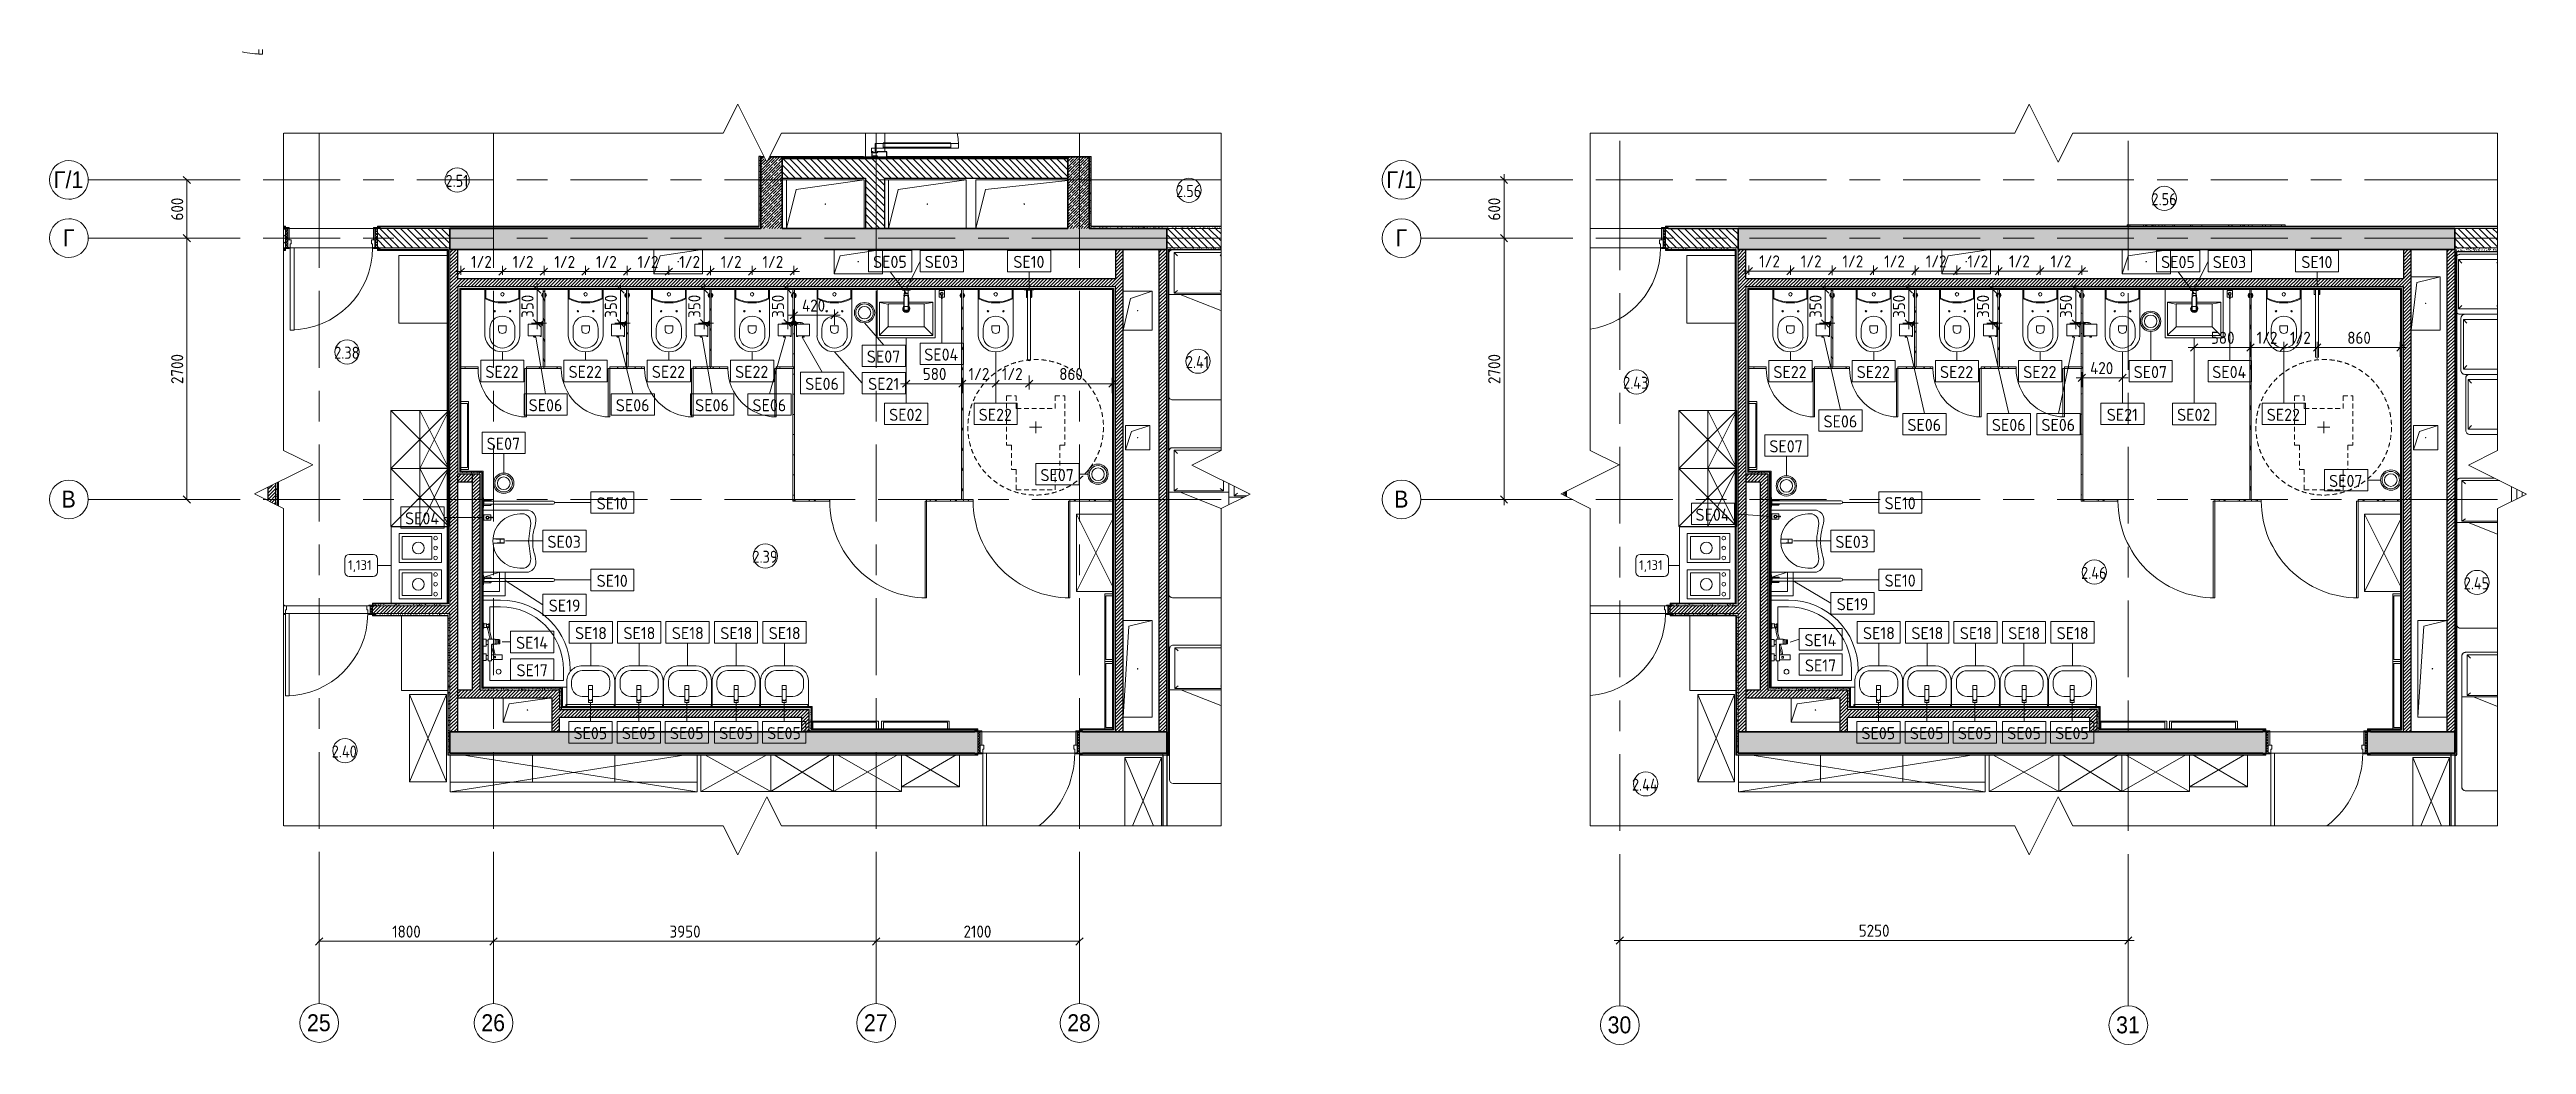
# Model space of a CAD drawing. Header units: millimetres. Extents: x 39815 to 261742, y -8553 to 29000.
# Drawn here: x 79892 to 105466, y 2169 to 12447 of the extents above; entities that cross this region are included whole.
import ezdxf

# ---------------------------------------------------------------- set-up
doc = ezdxf.new("R2010")
doc.units = ezdxf.units.MM
doc.linetypes.add('200_ШТРИХ__ш1_п0_6_', pattern=[80, 50, -30])
doc.linetypes.add('Осевая', pattern=[1587.5, 317.5, -238.125, 793.75, -238.125])
for name, color, linetype, lineweight, true_color in [('0-1', 7, 'Continuous', 9, 0x4994b4), ('A-DETL-GENF-1', 7, 'Continuous', 9, 0x4994b4), ('A-GENM-1', 7, 'Continuous', 9, 0x4994b4), ('A-WALL-1', 7, 'Continuous', 25, 0x3c3c3c), ('A-WALL-3', 7, 'Continuous', 35, 0x3c3c3c), ('A-WALL-FNSH-1', 7, 'Continuous', 15, 0x3c3c3c), ('P-SANR-FIXT-1', 7, 'Continuous', 15, 0x4994b4), ('P-SANR-FIXT-2', 7, 'Continuous', 9, 0x4994b4)]:
    doc.layers.add(name, color=color, linetype=linetype, lineweight=lineweight, true_color=true_color)
for name, color, linetype, lineweight in [('A-ANNO-DIMS', 7, 'Continuous', 9), ('A-ANNO-DIMS-50', 7, 'Continuous', 9), ('A-AREA-IDEN', 7, 'Continuous', 9), ('A-DETL-GENF', 7, 'Continuous', 9), ('A-DOOR', 7, 'Continuous', 9), ('A-DOOR-1', 7, 'Continuous', 15), ('A-DOOR-FRAM', 7, 'Continuous', 15), ('A-DOOR-FRAM-1', 7, 'Continuous', 9), ('A-GENM', 7, 'Continuous', 9), ('A-GLAZ-CWMG', 7, 'Continuous', 9), ('A-GLAZ-CWMG-1', 7, 'Continuous', 25), ('A-WALL-2', 7, 'Continuous', 9), ('I-FURN', 7, 'Continuous', 9), ('I-FURN-1', 7, '200_ШТРИХ__ш1_п0_6_', 15), ('I-FURN-2', 7, '200_ШТРИХ__ш1_п0_6_', 9), ('I-FURN-IDEN', 7, 'Continuous', 9), ('I-WALL', 7, 'Continuous', 9), ('P-SANR-FIXT-IDEN', 7, 'Continuous', 9), ('Оси', 7, 'Continuous', 9), ('Оси-1', 7, 'Continuous', 20), ('Оси-2', 7, 'Осевая', 9)]:
    doc.layers.add(name, color=color, linetype=linetype, lineweight=lineweight)
doc.styles.add('Arial', font='arial.ttf', dxfattribs={"width": 0.9, "height": 175})
doc.styles.add('GOST Common', font='GOST_Common.ttf', dxfattribs={"height": 125})
doc.styles.add('GOST Common_1', font='GOST_Common.ttf', dxfattribs={"height": 100})
doc.styles.add('GOST Common_2', font='GOST_Common.ttf', dxfattribs={"width": 0.9, "height": 125})
doc.styles.add('ISOCPEUR', font='isocpeur.ttf', dxfattribs={"width": 0.9, "height": 125})
doc.dimstyles.new('ISO-2_5_0_9К_БОЛЬШОЙ', dxfattribs={"dimscale": 304.8, "dimtxt": 124.497647, "dimasz": 0.246063, "dimexe": 0.19685, "dimexo": 0.492126, "dimgap": 0, "dimtad": 1, "dimdec": 0, "dimrnd": 10, "dimzin": 0, "dimdsep": 46, "dimtxsty": 'ISOCPEUR', "dimblk1": 'OBLIQUE', "dimblk2": 'OBLIQUE', "dimsah": 1, "dimcen": 0.09, "dimdle": 0.19685, "dimazin": 0, "dimtfac": 1, "dimtdec": 4, "dimtix": 1, "dimtmove": 0, "dimatfit": 3, "dimfxl": 1, "dimtvp": 1, "dimtolj": 1, "dimtzin": 0, "dimarcsym": 2})
pattern_1 = [(45, (-10183.68, 0), (-17.6776695, 17.6776695), [])]
pattern_2 = [(45, (-10183.68, 0), (-28.51196, 28.51196), []), (45, (-10155.17, 0), (-28.51196, 28.51196), [50.403, -10.081, 1.676, -8.404])]
pattern_3 = [(135, (-10183.68, 0), (-35.35534, -35.35534), [])]
pattern_4 = [(135, (1776.41, 174.685), (-14.14214, -14.14214), []), (225, (1776.41, 174.685), (14.14214, -14.14214), [])]
pattern_5 = [(45, (-346.384, 174.685), (-14.1421, 14.1421), []), (135, (-346.384, 174.685), (-14.1421, -14.1421), [])]
pattern_6 = [(45, (-296.384, 164.685), (-14.1421, 14.1421), []), (135, (-296.384, 164.685), (-14.1421, -14.1421), [])]
pattern_7 = [(45, (-296.384, 104.685), (-14.1421, 14.1421), []), (135, (-296.384, 104.685), (-14.1421, -14.1421), [])]
pattern_8 = [(0, (-10183.68, 0), (60.96, 15.24), [5.029, -40.691, 5.029, -40.691, -243.84]), (0, (-10183.68, 0), (60.96, 15.24), [-91.44, 5.029, -86.411, 5.029, -40.691, -106.68]), (0, (-10183.68, 0), (60.96, 15.24), [-228.6, 5.029, -25.451, 5.029, -71.171]), (120, (-10160.82, 7.62), (-43.6782272, 45.1729086), [5.029, -40.691, 5.029, -40.691, -243.84]), (120, (-10160.82, 7.62), (-43.6782272, 45.1729086), [-91.44, 5.029, -86.411, 5.029, -40.691, -106.68]), (120, (-10160.82, 7.62), (-43.6782272, 45.1729086), [-228.6, 5.029, -25.451, 5.029, -71.171]), (240, (-10153.2, 38.1), (-17.2817728, -60.4129086), [5.029, -40.691, 5.029, -40.691, -243.84]), (240, (-10153.2, 38.1), (-17.2817728, -60.4129086), [-91.44, 5.029, -86.411, 5.029, -40.691, -106.68]), (240, (-10153.2, 38.1), (-17.2817728, -60.4129086), [-228.6, 5.029, -25.451, 5.029, -71.171])]
pattern_9 = [(288.435, (99087.355, 7791), (208.250902, -416.49961), [79.025, -579.519]), (319.399, (99112.345, 7716.03), (1249.5049425, -1041.2430683), [38.399, -1881.571]), (316.848, (98933.25, 7691.04), (3123.769422, -2915.4788923), [91.346, -4475.934]), (289.983, (98999.89, 7628.565), (624.746965, -1666.001328), [48.75, -2388.754]), (270, (99016.55, 7791), (208.25, -208.25), [41.65, -166.6]), (298.443, (99016.55, 7749.35), (-1457.75313005, 2707.24838793), [113.682, -5570.435]), (264.289, (99070.695, 7649.39), (208.2636477, 1874.2483835), [41.858, -2051.029]), (309.806, (99066.53, 7607.74), (-833.007541, 1041.2439595), [32.53, -1593.955])]
pattern_10 = [(288.435, (95195.355, 9160), (208.250902, -416.49961), [79.025, -579.519]), (319.399, (95220.345, 9085.03), (1249.5049425, -1041.2430683), [38.399, -1881.571]), (316.848, (95041.25, 9060.04), (3123.769422, -2915.4788923), [91.346, -4475.934]), (289.983, (95107.89, 8997.565), (624.746965, -1666.001328), [48.75, -2388.754]), (270, (95124.55, 9160), (208.25, -208.25), [41.65, -166.6]), (298.443, (95124.55, 9118.35), (-1457.75313005, 2707.24838793), [113.682, -5570.435]), (264.289, (95178.695, 9018.39), (208.2636477, 1874.2483835), [41.858, -2051.029]), (309.806, (95174.53, 8976.74), (-833.007541, 1041.2439595), [32.53, -1593.955])]
pattern_11 = [(288.435, (96055.355, 9160), (208.250902, -416.49961), [79.025, -579.519]), (319.399, (96080.345, 9085.03), (1249.5049425, -1041.2430683), [38.399, -1881.571]), (316.848, (95901.25, 9060.04), (3123.769422, -2915.4788923), [91.346, -4475.934]), (289.983, (95967.89, 8997.565), (624.746965, -1666.001328), [48.75, -2388.754]), (270, (95984.55, 9160), (208.25, -208.25), [41.65, -166.6]), (298.443, (95984.55, 9118.35), (-1457.75313005, 2707.24838793), [113.682, -5570.435]), (264.289, (96038.695, 9018.39), (208.2636477, 1874.2483835), [41.858, -2051.029]), (309.806, (96034.53, 8976.74), (-833.007541, 1041.2439595), [32.53, -1593.955])]
pattern_12 = [(288.435, (96915.355, 9160), (208.250902, -416.49961), [79.025, -579.519]), (319.399, (96940.345, 9085.03), (1249.5049425, -1041.2430683), [38.399, -1881.571]), (316.848, (96761.25, 9060.04), (3123.769422, -2915.4788923), [91.346, -4475.934]), (289.983, (96827.89, 8997.565), (624.746965, -1666.001328), [48.75, -2388.754]), (270, (96844.55, 9160), (208.25, -208.25), [41.65, -166.6]), (298.443, (96844.55, 9118.35), (-1457.75313005, 2707.24838793), [113.682, -5570.435]), (264.289, (96898.695, 9018.39), (208.2636477, 1874.2483835), [41.858, -2051.029]), (309.806, (96894.53, 8976.74), (-833.007541, 1041.2439595), [32.53, -1593.955])]
pattern_13 = [(288.435, (97775.355, 9160), (208.250902, -416.49961), [79.025, -579.519]), (319.399, (97800.345, 9085.03), (1249.5049425, -1041.2430683), [38.399, -1881.571]), (316.848, (97621.25, 9060.04), (3123.769422, -2915.4788923), [91.346, -4475.934]), (289.983, (97687.89, 8997.565), (624.746965, -1666.001328), [48.75, -2388.754]), (270, (97704.55, 9160), (208.25, -208.25), [41.65, -166.6]), (298.443, (97704.55, 9118.35), (-1457.75313005, 2707.24838793), [113.682, -5570.435]), (264.289, (97758.695, 9018.39), (208.2636477, 1874.2483835), [41.858, -2051.029]), (309.806, (97754.53, 8976.74), (-833.007541, 1041.2439595), [32.53, -1593.955])]
pattern_14 = [(288.435, (100567.355, 7791), (208.250902, -416.49961), [79.025, -579.519]), (319.399, (100592.345, 7716.03), (1249.5049425, -1041.2430683), [38.399, -1881.571]), (316.848, (100413.25, 7691.04), (3123.769422, -2915.4788923), [91.346, -4475.934]), (289.983, (100479.89, 7628.565), (624.746965, -1666.001328), [48.75, -2388.754]), (270, (100496.55, 7791), (208.25, -208.25), [41.65, -166.6]), (298.443, (100496.55, 7749.35), (-1457.75313005, 2707.24838793), [113.682, -5570.435]), (264.289, (100550.695, 7649.39), (208.2636477, 1874.2483835), [41.858, -2051.029]), (309.806, (100546.53, 7607.74), (-833.007541, 1041.2439595), [32.53, -1593.955])]
pattern_15 = [(45, (-14604.555, 0), (-17.6776695, 17.6776695), [])]
pattern_16 = [(45, (-14604.555, 0), (-28.51196, 28.51196), []), (45, (-14576.043, 0), (-28.51196, 28.51196), [50.403, -10.081, 1.676, -8.404])]
pattern_17 = [(0, (-14604.555, 0), (60.96, 15.24), [5.029, -40.691, 5.029, -40.691, -243.84]), (0, (-14604.555, 0), (60.96, 15.24), [-91.44, 5.029, -86.411, 5.029, -40.691, -106.68]), (0, (-14604.555, 0), (60.96, 15.24), [-228.6, 5.029, -25.451, 5.029, -71.171]), (120, (-14581.695, 7.62), (-43.6782272, 45.1729086), [5.029, -40.691, 5.029, -40.691, -243.84]), (120, (-14581.695, 7.62), (-43.6782272, 45.1729086), [-91.44, 5.029, -86.411, 5.029, -40.691, -106.68]), (120, (-14581.695, 7.62), (-43.6782272, 45.1729086), [-228.6, 5.029, -25.451, 5.029, -71.171]), (240, (-14574.075, 38.1), (-17.2817728, -60.4129086), [5.029, -40.691, 5.029, -40.691, -243.84]), (240, (-14574.075, 38.1), (-17.2817728, -60.4129086), [-91.44, 5.029, -86.411, 5.029, -40.691, -106.68]), (240, (-14574.075, 38.1), (-17.2817728, -60.4129086), [-228.6, 5.029, -25.451, 5.029, -71.171])]
pattern_18 = [(288.435, (112916.855, 9160), (208.250902, -416.49961), [79.025, -579.519]), (319.399, (112941.845, 9085.03), (1249.5049425, -1041.2430683), [38.399, -1881.571]), (316.848, (112762.75, 9060.04), (3123.769422, -2915.4788923), [91.346, -4475.934]), (289.983, (112829.39, 8997.565), (624.746965, -1666.001328), [48.75, -2388.754]), (270, (112846.05, 9160), (208.25, -208.25), [41.65, -166.6]), (298.443, (112846.05, 9118.35), (-1457.75313005, 2707.24838793), [113.682, -5570.435]), (264.289, (112900.195, 9018.39), (208.2636477, 1874.2483835), [41.858, -2051.029]), (309.806, (112896.03, 8976.74), (-833.007541, 1041.2439595), [32.53, -1593.955])]
pattern_19 = [(288.435, (113776.855, 9160), (208.250902, -416.49961), [79.025, -579.519]), (319.399, (113801.845, 9085.03), (1249.5049425, -1041.2430683), [38.399, -1881.571]), (316.848, (113622.75, 9060.04), (3123.769422, -2915.4788923), [91.346, -4475.934]), (289.983, (113689.39, 8997.565), (624.746965, -1666.001328), [48.75, -2388.754]), (270, (113706.05, 9160), (208.25, -208.25), [41.65, -166.6]), (298.443, (113706.05, 9118.35), (-1457.75313005, 2707.24838793), [113.682, -5570.435]), (264.289, (113760.195, 9018.39), (208.2636477, 1874.2483835), [41.858, -2051.029]), (309.806, (113756.03, 8976.74), (-833.007541, 1041.2439595), [32.53, -1593.955])]
pattern_20 = [(288.435, (114636.855, 9160), (208.250902, -416.49961), [79.025, -579.519]), (319.399, (114661.845, 9085.03), (1249.5049425, -1041.2430683), [38.399, -1881.571]), (316.848, (114482.75, 9060.04), (3123.769422, -2915.4788923), [91.346, -4475.934]), (289.983, (114549.39, 8997.565), (624.746965, -1666.001328), [48.75, -2388.754]), (270, (114566.05, 9160), (208.25, -208.25), [41.65, -166.6]), (298.443, (114566.05, 9118.35), (-1457.75313005, 2707.24838793), [113.682, -5570.435]), (264.289, (114620.195, 9018.39), (208.2636477, 1874.2483835), [41.858, -2051.029]), (309.806, (114616.03, 8976.74), (-833.007541, 1041.2439595), [32.53, -1593.955])]
pattern_21 = [(288.435, (115496.855, 9160), (208.250902, -416.49961), [79.025, -579.519]), (319.399, (115521.845, 9085.03), (1249.5049425, -1041.2430683), [38.399, -1881.571]), (316.848, (115342.75, 9060.04), (3123.769422, -2915.4788923), [91.346, -4475.934]), (289.983, (115409.39, 8997.565), (624.746965, -1666.001328), [48.75, -2388.754]), (270, (115426.05, 9160), (208.25, -208.25), [41.65, -166.6]), (298.443, (115426.05, 9118.35), (-1457.75313005, 2707.24838793), [113.682, -5570.435]), (264.289, (115480.195, 9018.39), (208.2636477, 1874.2483835), [41.858, -2051.029]), (309.806, (115476.03, 8976.74), (-833.007541, 1041.2439595), [32.53, -1593.955])]
pattern_22 = [(288.435, (116808.855, 7791), (208.250902, -416.49961), [79.025, -579.519]), (319.399, (116833.845, 7716.03), (1249.5049425, -1041.2430683), [38.399, -1881.571]), (316.848, (116654.75, 7691.04), (3123.769422, -2915.4788923), [91.346, -4475.934]), (289.983, (116721.39, 7628.565), (624.746965, -1666.001328), [48.75, -2388.754]), (270, (116738.05, 7791), (208.25, -208.25), [41.65, -166.6]), (298.443, (116738.05, 7749.35), (-1457.75313005, 2707.24838793), [113.682, -5570.435]), (264.289, (116792.195, 7649.39), (208.2636477, 1874.2483835), [41.858, -2051.029]), (309.806, (116788.03, 7607.74), (-833.007541, 1041.2439595), [32.53, -1593.955])]
pattern_23 = [(288.435, (118288.855, 7791), (208.250902, -416.49961), [79.025, -579.519]), (319.399, (118313.845, 7716.03), (1249.5049425, -1041.2430683), [38.399, -1881.571]), (316.848, (118134.75, 7691.04), (3123.769422, -2915.4788923), [91.346, -4475.934]), (289.983, (118201.39, 7628.565), (624.746965, -1666.001328), [48.75, -2388.754]), (270, (118218.05, 7791), (208.25, -208.25), [41.65, -166.6]), (298.443, (118218.05, 7749.35), (-1457.75313005, 2707.24838793), [113.682, -5570.435]), (264.289, (118272.195, 7649.39), (208.2636477, 1874.2483835), [41.858, -2051.029]), (309.806, (118268.03, 7607.74), (-833.007541, 1041.2439595), [32.53, -1593.955])]

msp = doc.modelspace()

# ---------------------------------------------------------------- texts
at = {"layer": 'A-AREA-IDEN', "char_height": 125, "attachment_point": 1, "style": 'GOST Common_2'}
for s, insert, width in [('2.51', (83979.5, 11153.1), 303.038), ('2.56', (91523.3, 11047.9), 331.899), ('2.56', (101593.9, 10963.6), 331.899), ('2.38', (82830.6, 9377.7), 331.899), ('2.41', (91624.3, 9281.7), 313.861), ('2.43', (96139.1, 9067.3), 342.721), ('2.39', (87148.9, 7270), 331.899), ('2.46', (100868.1, 7103.5), 342.721), ('2.45', (104818.5, 6996.3), 342.721), ('2.40', (82805.1, 5258.2), 342.721), ('2.44', (96230.6, 4915.5), 353.544)]:
    msp.add_mtext(s, dxfattribs=dict(at, insert=insert, width=width))
at = {"layer": 'I-FURN-IDEN', "char_height": 100, "width": 308.65, "attachment_point": 1, "style": 'GOST Common_1'}
for insert in [(82974.4, 7171.7), (96304.1, 7171.7)]:
    msp.add_mtext('1,131', dxfattribs=dict(at, insert=insert))
at = {"layer": 'P-SANR-FIXT-IDEN', "char_height": 125, "attachment_point": 1, "style": 'GOST Common'}
for s, insert, width in [('SE05', (88394.9, 10316.3), 444.937), ('SE03', (88928.3, 10316.3), 444.937), ('SE10', (89842.9, 10316.3), 412.869), ('SE05', (101694, 10314.2), 444.937), ('SE03', (102227.3, 10314.2), 444.937), ('SE10', (103141.6, 10314.2), 412.869), ('SE07', (88330.5, 9337.7), 444.937), ('SE04', (88923.3, 9358.7), 456.962), ('SE22', (84391.5, 9180.2), 444.937), ('SE22', (85251.1, 9180.2), 444.937), ('SE22', (86110.7, 9180.2), 444.937), ('SE22', (86970.4, 9180.2), 444.937), ('SE06', (87694, 9056.2), 444.937), ('SE21', (88343.8, 9056.1), 412.869), ('SE22', (97690.8, 9178.4), 444.937), ('SE22', (98550.8, 9178.4), 444.937), ('SE22', (99410.8, 9178.4), 444.937), ('SE22', (100270.8, 9178.4), 444.937), ('SE07', (101410.6, 9178.2), 444.937), ('SE04', (102222.3, 9178.4), 456.962), ('SE06', (84838.4, 8835.3), 444.937), ('SE06', (85738.7, 8835.3), 444.937), ('SE06', (86557.7, 8835.3), 444.937), ('SE06', (87150.2, 8835.3), 444.937), ('SE02', (88560.8, 8736.7), 444.937), ('SE22', (89485.2, 8736.6), 444.937), ('SE21', (101133.1, 8736.6), 412.869), ('SE02', (101859.3, 8736.4), 444.937), ('SE22', (102784.8, 8736.6), 444.937), ('SE06', (98208.8, 8668.1), 444.937), ('SE06', (99074.5, 8631.7), 444.937), ('SE06', (99947, 8631.7), 444.937), ('SE06', (100458.1, 8631.7), 444.937), ('SE07', (84405.3, 8437.9), 444.937), ('SE07', (97648.8, 8410.8), 444.937), ('SE07', (90122.8, 8113.9), 444.937), ('SE07', (103428.4, 8053.6), 444.937), ('SE10', (85540.4, 7820.6), 412.869), ('SE04', (96886.7, 7704.2), 456.962), ('SE10', (98838.7, 7823.1), 412.869), ('SE04', (83562, 7666.4), 456.962), ('SE03', (85032.5, 7424.5), 444.937), ('SE03', (98330.9, 7424.2), 444.937), ('SE10', (85540.4, 7021.6), 412.869), ('SE10', (98838.7, 7024.1), 412.869), ('SE19', (85045.8, 6765.5), 412.869), ('SE19', (98344.1, 6780.3), 412.869), ('SE18', (85317.3, 6481.1), 412.869), ('SE18', (85817.3, 6481.1), 412.869), ('SE18', (86317.3, 6481.1), 412.869), ('SE18', (86817.3, 6481.1), 412.869), ('SE18', (87317.2, 6481.1), 412.869), ('SE14', (98011.5, 6408.5), 424.894), ('SE18', (98615.7, 6480.8), 412.869), ('SE18', (99115.7, 6480.8), 412.869), ('SE18', (99615.7, 6480.8), 412.869), ('SE18', (100115.7, 6480.8), 412.869), ('SE18', (100615.6, 6480.8), 412.869), ('SE14', (84708.6, 6381.2), 424.894), ('SE17', (98016.5, 6147.3), 412.869), ('SE17', (84713.6, 6097.2), 412.869), ('SE05', (85301.1, 5448), 444.937), ('SE05', (85801.1, 5448), 444.937), ('SE05', (86297.1, 5448), 444.937), ('SE05', (86806.1, 5448), 444.937), ('SE05', (87301.1, 5448), 444.937), ('SE05', (98599.5, 5447.7), 444.937), ('SE05', (99099.5, 5447.7), 444.937), ('SE05', (99595.5, 5447.7), 444.937), ('SE05', (100104.5, 5447.7), 444.937), ('SE05', (100599.4, 5447.7), 444.937)]:
    msp.add_mtext(s, dxfattribs=dict(at, insert=insert, width=width))
at = {"layer": 'Оси', "char_height": 175, "attachment_point": 1, "style": 'Arial'}
for s, insert, width in [('\\fArial|b0|i0|c204|p34|;\\W.9;Г', (79934.8, 11190.5), 147.911), ('/1', (80056.9, 11190.5), 227.278), ('\\fArial|b0|i0|c204|p34|;\\W.9;Г', (93695, 11190.5), 147.911), ('/1', (93817, 11190.5), 227.278), ('\\fArial|b0|i0|c204|p34|;\\W.9;Г', (80028.7, 10590.5), 147.911), ('\\fArial|b0|i0|c204|p34|;\\W.9;Г', (93788.8, 10590.5), 147.911), ('\\fArial|b0|i0|c204|p34|;\\W.9;В', (80015.2, 7890.5), 180.38), ('\\fArial|b0|i0|c204|p34|;\\W.9;В', (93775.3, 7890.5), 180.38), ('25', (82550, 2481.6), 303.038), ('26', (84350, 2481.6), 303.038), ('27', (88300, 2481.6), 303.038), ('28', (90400, 2481.6), 303.038), ('30', (95979.1, 2459.6), 303.038), ('31', (101229.1, 2459.6), 303.038)]:
    msp.add_mtext(s, dxfattribs=dict(at, insert=insert, width=width))

# ---------------------------------------------------------------- blocks, each defined once
blk = doc.blocks.new('110_Дверь_СКБ_1Ст_Внутренняя1 - Д-7а_л__950x2100h_Туалет-32220591-Фрагмент 2_10')
at = {"layer": 'A-DOOR'}
h = blk.add_hatch(dxfattribs=at)
h.set_pattern_fill('FP_15', color=256, style=0, pattern_type=2)
h.set_pattern_definition(pattern_4)
h.paths.add_polyline_path([(537, 110), (512, 110), (512, -110), (537, -110)])
at = {"layer": 'A-DOOR-FRAM-1'}
h = blk.add_hatch(dxfattribs=at)
h.set_pattern_fill('FP_16', color=256, style=0, pattern_type=2)
h.set_pattern_definition(pattern_5)
h.paths.add_polyline_path([(-488, 110), (-513, 110), (-513, -110), (-488, -110)])
at = {"layer": 'A-DOOR'}
blk.add_arc((487, 110), 950, 127.6354, 180, dxfattribs=at)
at = {"layer": 'A-DOOR-1'}
for p, q in [((447, 862), (447, 110)), ((487, 110), (487, 862)), ((447, 110), (487, 110))]:
    blk.add_line(p, q, dxfattribs=at)
at = {"layer": 'A-DOOR-FRAM'}
for p, q in [((-473, 118), (-543, 118)), ((-543, 118), (-543, 110)), ((-543, 110), (-473, 110)), ((-488, 110), (-513, 110)), ((-513, 110), (-513, -110)), ((-463, 110), (-488, 110)), ((-488, 110), (-488, 30)), ((-488, -110), (-488, 110)), ((-473, 110), (-488, 110)), ((-488, 110), (-488, 109)), ((-488, 109), (-473, 109)), ((-488, 30), (-453, 30)), ((-473, 30), (-488, 30)), ((-488, 30), (-488, -110)), ((-473, 110), (-473, 118)), ((-473, 109), (-473, 110)), ((-473, -110), (-473, 30)), ((-463, 70), (-463, 110)), ((-453, 70), (-463, 70)), ((-453, 30), (-453, 70)), ((487, 70), (477, 70)), ((477, 70), (477, 30)), ((477, 30), (512, 30)), ((487, 110), (487, 70)), ((512, 110), (487, 110)), ((567, 118), (497, 118)), ((497, 118), (497, 110)), ((512, 110), (497, 110)), ((497, 110), (497, 109)), ((497, 110), (567, 110)), ((497, 109), (512, 109)), ((512, 30), (497, 30)), ((497, 30), (497, -110)), ((512, 30), (512, 110)), ((537, 110), (512, 110)), ((512, 110), (512, -110)), ((512, 109), (512, 110)), ((512, -110), (512, 30)), ((537, -110), (537, 110)), ((567, 110), (567, 118)), ((-473, -110), (-543, -110)), ((-543, -110), (-543, -118)), ((-543, -118), (-473, -118)), ((-513, -110), (-488, -110)), ((-488, -110), (-473, -110)), ((-473, -118), (-473, -110)), ((497, -110), (512, -110)), ((567, -110), (497, -110)), ((497, -110), (497, -118)), ((497, -118), (567, -118)), ((512, -110), (537, -110)), ((567, -118), (567, -110))]:
    blk.add_line(p, q, dxfattribs=at)
blk = doc.blocks.new('110_Дверь_СКБ_1Ст_Внутренняя1 - Д-8 950x2100h_охрана-31784688-Фрагмент 2_10')
at = {"layer": 'A-DOOR'}
h = blk.add_hatch(dxfattribs=at)
h.set_pattern_fill('FP_17', color=256, style=0, pattern_type=2)
h.set_pattern_definition([(135, (1826.41, 164.685), (-14.14214, -14.14214), []), (225, (1826.41, 164.685), (14.14214, -14.14214), [])])
h.paths.add_polyline_path([(487.5, 100), (462.5, 100), (462.5, -100), (487.5, -100)])
at = {"layer": 'A-DOOR-FRAM-1'}
h = blk.add_hatch(dxfattribs=at)
h.set_pattern_fill('FP_18', color=256, style=0, pattern_type=2)
h.set_pattern_definition(pattern_6)
h.paths.add_polyline_path([(-437.5, 100), (-462.5, 100), (-462.5, -100), (-437.5, -100)])
at = {"layer": 'A-DOOR'}
blk.add_arc((437.5, 100), 850, 90, 180, dxfattribs=at)
at = {"layer": 'A-DOOR-1'}
for p, q in [((437.5, 950), (397.5, 950)), ((397.5, 950), (397.5, 100)), ((437.5, 100), (437.5, 950)), ((397.5, 100), (437.5, 100))]:
    blk.add_line(p, q, dxfattribs=at)
at = {"layer": 'A-DOOR-FRAM'}
for p, q in [((-422.5, 108), (-492.5, 108)), ((-492.5, 108), (-492.5, 100)), ((-492.5, 100), (-422.5, 100)), ((-437.5, 100), (-462.5, 100)), ((-462.5, 100), (-462.5, -100)), ((-412.5, 100), (-437.5, 100)), ((-437.5, 100), (-437.5, 20)), ((-437.5, -100), (-437.5, 100)), ((-422.5, 100), (-437.5, 100)), ((-437.5, 100), (-437.5, 99)), ((-437.5, 99), (-422.5, 99)), ((-437.5, 20), (-402.5, 20)), ((-422.5, 20), (-437.5, 20)), ((-437.5, 20), (-437.5, -100)), ((-422.5, 100), (-422.5, 108)), ((-422.5, 99), (-422.5, 100)), ((-422.5, -100), (-422.5, 20)), ((-412.5, 60), (-412.5, 100)), ((-402.5, 60), (-412.5, 60)), ((-402.5, 20), (-402.5, 60)), ((437.5, 60), (427.5, 60)), ((427.5, 60), (427.5, 20)), ((427.5, 20), (462.5, 20)), ((437.5, 100), (437.5, 60)), ((462.5, 100), (437.5, 100)), ((504.9, 108), (447.5, 108)), ((447.5, 108), (447.5, 100)), ((462.5, 100), (447.5, 100)), ((447.5, 100), (447.5, 99)), ((447.5, 100), (504.9, 100)), ((447.5, 99), (462.5, 99)), ((462.5, 20), (447.5, 20)), ((447.5, 20), (447.5, -100)), ((462.5, 20), (462.5, 100)), ((487.5, 100), (462.5, 100)), ((462.5, 100), (462.5, -100)), ((462.5, 99), (462.5, 100)), ((462.5, -100), (462.5, 20)), ((487.5, -100), (487.5, 100)), ((-422.5, -100), (-492.5, -100)), ((-492.5, -100), (-492.5, -108)), ((-492.5, -108), (-422.5, -108)), ((-462.5, -100), (-437.5, -100)), ((-437.5, -100), (-422.5, -100)), ((-422.5, -108), (-422.5, -100)), ((447.5, -100), (462.5, -100)), ((504.9, -100), (447.5, -100)), ((447.5, -100), (447.5, -108)), ((447.5, -108), (504.9, -108)), ((462.5, -100), (487.5, -100))]:
    blk.add_line(p, q, dxfattribs=at)
blk = doc.blocks.new('110_Дверь_СКБ_1Ст_Внутренняя1 - Д-8 950x2100h_охрана-32224770-Фрагмент 2_10')
at = {"layer": 'A-DOOR-FRAM-1'}
h = blk.add_hatch(dxfattribs=at)
h.set_pattern_fill('FP_19', color=256, style=0, pattern_type=2)
h.set_pattern_definition(pattern_7)
h.paths.add_polyline_path([(-438, 40), (-463, 40), (-463, -40), (-438, -40)])
at = {"layer": 'A-DOOR'}
blk.add_arc((437, 40), 850, 90, 180, dxfattribs=at)
at = {"layer": 'A-DOOR-1'}
for p, q in [((437, 890), (397, 890)), ((397, 890), (397, 40)), ((437, 40), (437, 890)), ((397, 40), (437, 40))]:
    blk.add_line(p, q, dxfattribs=at)
at = {"layer": 'A-DOOR-FRAM'}
for p, q in [((-423, 48), (-493, 48)), ((-493, 48), (-493, 40)), ((-493, 40), (-423, 40)), ((-438, 40), (-463, 40)), ((-463, 40), (-463, -40)), ((-413, 40), (-438, 40)), ((-438, 40), (-438, -40)), ((-438, -40), (-438, 40)), ((-423, 40), (-438, 40)), ((-438, 40), (-438, 39)), ((-438, 39), (-423, 39)), ((-423, 40), (-423, 48)), ((-423, 39), (-423, 40)), ((-413, 0), (-413, 40)), ((-403, 0), (-413, 0)), ((-403, -40), (-403, 0)), ((437, 0), (427, 0)), ((427, 0), (427, -40)), ((437, 40), (437, 0)), ((455, 40), (437, 40)), ((455, 48), (447, 48)), ((447, 48), (447, 40)), ((455, 40), (447, 40)), ((447, 40), (447, 39)), ((447, 40), (455, 40)), ((447, 39), (455, 39)), ((-423, -40), (-493, -40)), ((-493, -40), (-493, -48)), ((-493, -48), (-423, -48)), ((-463, -40), (-438, -40)), ((-423, -39), (-438, -39)), ((-438, -39), (-438, -40)), ((-438, -40), (-403, -40)), ((-438, -40), (-423, -40)), ((-423, -40), (-423, -39)), ((-423, -48), (-423, -40)), ((427, -40), (455, -40)), ((455, -39), (447, -39)), ((447, -39), (447, -40)), ((447, -40), (455, -40)), ((455, -40), (447, -40)), ((447, -40), (447, -48)), ((447, -48), (455, -48))]:
    blk.add_line(p, q, dxfattribs=at)
blk = doc.blocks.new('FRT_2D_Символ _разворот МГН_1 - D1_4_Символ доступности разворота МГН _360__-18618045-Фрагмент 2_10')
at = {"layer": 'I-FURN'}
for p, q in [((-65, 0), (65, 0)), ((0, 60), (0, -60))]:
    blk.add_line(p, q, dxfattribs=at)
at = {"layer": 'I-FURN-1'}
for p, q in [((-300, 325), (-300, -186)), ((-300, 325), (-200, 325)), ((-200, 195), (-200, 325)), ((200, 325), (300, 325)), ((200, 195), (200, 325)), ((300, 325), (300, -186)), ((-200, 195), (200, 195)), ((-300, -186), (-250, -186)), ((-250, -186), (-250, -436)), ((300, -186), (250, -186)), ((250, -186), (250, -436)), ((-200, -436), (-250, -436)), ((-200, -436), (-200, -646)), ((200, -436), (250, -436)), ((200, -436), (200, -646)), ((-200, -646), (200, -646))]:
    blk.add_line(p, q, dxfattribs=at)
at = {"layer": 'I-FURN-2'}
blk.add_circle((0, 0), 700, dxfattribs=at)
blk = doc.blocks.new('GM_Отверстие прямоугольное _в плите_ - Отверстие-20657929-Фрагмент 2_10')
at = {"layer": 'A-GENM'}
for p, q in [((-250, -125), (-250, 125)), ((-250, 125), (-250, -125)), ((-250, -125), (-187.5, 62.5)), ((-187.5, 62.5), (250, 125)), ((250, -125), (-250, -125)), ((-250, -125), (250, -125))]:
    blk.add_line(p, q, dxfattribs=at)
for start, end in [(360, 180), (180, 360)]:
    blk.add_arc((0, 0), 2.5, start, end, dxfattribs=at)
blk = doc.blocks.new('GM_Отверстие прямоугольное _в плите_ - Отверстие-V32-Фрагмент 2_10')
at = {"layer": 'A-GENM'}
for p, q in [((-250, -125), (-250, 125)), ((-250, 125), (-250, -125)), ((-250, -125), (-187.5, 62.5)), ((-187.5, 62.5), (250, 125)), ((250, 125), (250, -125)), ((250, -125), (250, 125)), ((250, -125), (-250, -125)), ((-250, -125), (250, -125))]:
    blk.add_line(p, q, dxfattribs=at)
for start, end in [(360, 180), (180, 360)]:
    blk.add_arc((0, 0), 2.5, start, end, dxfattribs=at)
blk = doc.blocks.new('110_Дверь_СКБ_1Ст_Внутренняя1 - Д-3 _п_ 1100x2100h_много всего-32102842-Фрагмент 2_10')
at = {"layer": 'A-DOOR'}
blk.add_arc((-488, 110), 1000, 77.8296, 90, dxfattribs=at)
at = {"layer": 'A-DOOR-1'}
for p, q in [((-488, 1110), (-488, 1063)), ((-448, 1110), (-488, 1110)), ((-448, 1063), (-448, 1110))]:
    blk.add_line(p, q, dxfattribs=at)
blk = doc.blocks.new('GM_Отверстие прямоугольное _в плите_ - Отверстие-21985187-Фрагмент 2_10')
at = {"layer": 'A-GENM'}
for p, q in [((-150, 200), (150, 200)), ((150, 200), (-150, 200)), ((-150, -200), (-75, 125)), ((-75, 125), (150, 200)), ((150, 200), (150, -200)), ((150, -200), (150, 200)), ((150, -200), (-150, -200)), ((-150, -200), (150, -200))]:
    blk.add_line(p, q, dxfattribs=at)
for start, end in [(180, 315), (45, 180), (360, 44.9962), (315.0038, 360)]:
    blk.add_arc((0, 0), 2.5, start, end, dxfattribs=at)
blk = doc.blocks.new('GM_Отверстие прямоугольное _в плите_ - Отверстие-21985264-Фрагмент 2_10')
at = {"layer": 'A-GENM'}
for p, q in [((-400, -250), (-400, 250)), ((-400, 250), (400, 250)), ((400, 250), (-400, 250)), ((-400, 250), (-400, -250)), ((-400, -250), (-300, 150)), ((-300, 150), (400, 250)), ((400, 250), (400, -250)), ((400, -250), (400, 250))]:
    blk.add_line(p, q, dxfattribs=at)
for start, end in [(360, 180), (180, 360)]:
    blk.add_arc((0, 0), 2.5, start, end, dxfattribs=at)
blk = doc.blocks.new('GM_Отверстие прямоугольное _в плите_ - Отверстие-21605184-Фрагмент 2_10')
at = {"layer": 'A-GENM'}
for p, q in [((-125, -125), (-125, 125)), ((-125, 125), (125, 125)), ((125, 125), (-125, 125)), ((-125, 125), (-125, -125)), ((-125, -125), (-62.5, 62.5)), ((-62.5, 62.5), (125, 125)), ((125, 125), (125, -125)), ((125, -125), (125, 125)), ((125, -125), (-125, -125)), ((-125, -125), (125, -125))]:
    blk.add_line(p, q, dxfattribs=at)
for start, end in [(45, 180), (180, 315), (360, 44.99615), (315.00385, 360)]:
    blk.add_arc((0, 0), 2.5, start, end, dxfattribs=at)
blk = doc.blocks.new('GM_Отверстие прямоугольное _в плите_ - Отверстие-21606323-Фрагмент 2_10')
at = {"layer": 'A-GENM'}
for p, q in [((-150, 500), (150, 500)), ((150, 500), (-150, 500)), ((-150, -500), (-90, 440)), ((-90, 440), (150, 500)), ((150, 500), (150, -500)), ((150, -500), (150, 500)), ((150, -500), (-150, -500)), ((-150, -500), (150, -500))]:
    blk.add_line(p, q, dxfattribs=at)
for start, end in [(180, 315), (45, 180), (360, 44.9962), (315.0038, 360)]:
    blk.add_arc((0, 0), 2.5, start, end, dxfattribs=at)
blk = doc.blocks.new('GM_Отверстие прямоугольное _в плите_ - Отверстие-21604341-Фрагмент 2_10')
at = {"layer": 'A-GENM'}
for p, q in [((-69, 100), (100, 100)), ((100, 100), (-69, 100)), ((-69, -7), (-50, 50)), ((-50, 50), (100, 100)), ((100, 100), (100, -100)), ((100, -100), (100, 100)), ((100, -100), (-69, -100)), ((-69, -100), (100, -100))]:
    blk.add_line(p, q, dxfattribs=at)
for start, end in [(360, 180), (180, 360)]:
    blk.add_arc((0, 0), 2.5, start, end, dxfattribs=at)
blk = doc.blocks.new('GM_Отверстие прямоугольное _в плите_ - Отверстие-21985006-Фрагмент 2_10')
at = {"layer": 'A-GENM'}
for p, q in [((91, 175), (100, 175)), ((100, 175), (91, 175)), ((94, 173), (100, 175)), ((100, 175), (100, 170)), ((100, 170), (100, 175))]:
    blk.add_line(p, q, dxfattribs=at)
blk = doc.blocks.new('GM_Отверстие прямоугольное _в плите_ - Отверстие-21985485-Фрагмент 2_10')
at = {"layer": 'A-GENM'}
for p, q in [((-500, -250), (-500, 250)), ((-500, 250), (450, 250)), ((450, 250), (-500, 250)), ((-500, 250), (-500, -250)), ((-500, -250), (-400, 150)), ((-400, 150), (450, 244))]:
    blk.add_line(p, q, dxfattribs=at)
for start, end in [(360, 180), (180, 360)]:
    blk.add_arc((0, 0), 2.5, start, end, dxfattribs=at)
blk = doc.blocks.new('Bed - Small Sizes - 1_118-25585773-Фрагмент 2_10')
at = {"layer": 'I-FURN'}
for p, q in [((207, 0), (-293, 0)), ((-293, 0), (207, 0)), ((207, 0), (-293, 0)), ((-293, 0), (207, 0)), ((-333, -40), (-333, -460)), ((-333, -460), (-333, -40)), ((-333, -40), (-333, -460)), ((-333, -460), (-333, -40)), ((-278, -26), (-243, -60)), ((207, -26), (-278, -26)), ((-278, -26), (-278, -446)), ((207, -26), (-278, -26)), ((-278, -26), (-278, -446)), ((207, -50), (197, -60)), ((-333, -460), (-213, -460)), ((-213, -460), (-333, -460)), ((-333, -460), (-333, -1510)), ((-333, -1510), (-333, -460)), ((-333, -460), (-213, -460)), ((-278, -446), (-243, -420)), ((-278, -446), (207, -446)), ((-278, -446), (207, -446)), ((-213, -460), (207, -460)), ((207, -460), (-213, -460)), ((207, -460), (-213, -460)), ((-213, -460), (207, -626)), ((207, -626), (-213, -460)), ((-213, -460), (207, -460)), ((-213, -460), (207, -626)), ((-213, -460), (207, -460)), ((207, -427), (197, -420)), ((-293, -1550), (207, -1550)), ((207, -1550), (-293, -1550))]:
    blk.add_line(p, q, dxfattribs=at)
for centre, start, end in [((-293, -40), 90, 180), ((-293, -40), 90, 105), ((-293, -40), 90, 180), ((-293, -40), 150, 180), ((-293, -40), 165, 180), ((-293, -40), 135, 165), ((-293, -40), 120, 150), ((-293, -40), 105, 135), ((-293, -40), 105, 120), ((-293, -40), 90, 105), ((-293, -1510), 180, 270), ((-293, -1510), 180, 195), ((-293, -1510), 195, 210), ((-293, -1510), 210, 225), ((-293, -1510), 225, 270)]:
    blk.add_arc(centre, 40, start, end, dxfattribs=at)
blk = doc.blocks.new('Bed - Small Sizes - 1_118-V33-Фрагмент 2_10')
at = {"layer": 'I-FURN'}
for p, q in [((207, 0), (-293, 0)), ((-293, 0), (207, 0)), ((207, 0), (-293, 0)), ((-293, 0), (207, 0)), ((-333, -40), (-333, -460)), ((-333, -460), (-333, -40)), ((-333, -40), (-333, -460)), ((-333, -460), (-333, -40)), ((-278, -26), (-243, -60)), ((207, -26), (-278, -26)), ((-278, -26), (-278, -446)), ((207, -26), (-278, -26)), ((-278, -26), (-278, -446)), ((-333, -460), (-213, -460)), ((-213, -460), (-333, -460)), ((-333, -460), (-333, -1510)), ((-333, -1510), (-333, -460)), ((-333, -460), (-213, -460)), ((-278, -446), (-243, -420)), ((-278, -446), (232, -446)), ((-278, -446), (232, -446)), ((-213, -460), (287, -460)), ((287, -460), (-213, -460)), ((287, -460), (-213, -460)), ((-213, -460), (210, -627)), ((210, -627), (-213, -460)), ((-213, -460), (287, -460)), ((-213, -460), (210, -627)), ((-213, -460), (287, -460)), ((232, -446), (197, -420)), ((232, -446), (232, -341)), ((232, -446), (232, -341)), ((287, -460), (287, -368)), ((287, -368), (287, -460)), ((287, -510), (287, -368)), ((287, -368), (287, -510)), ((287, -588), (287, -460)), ((287, -460), (287, -510)), ((287, -510), (287, -588)), ((287, -588), (287, -510)), ((287, -510), (287, -588)), ((-293, -1550), (207, -1550)), ((207, -1550), (-293, -1550))]:
    blk.add_line(p, q, dxfattribs=at)
for centre, start, end in [((-293, -40), 90, 180), ((-293, -40), 90, 105), ((-293, -40), 90, 180), ((-293, -40), 165, 180), ((-293, -40), 165, 180), ((-293, -40), 90, 165), ((-293, -40), 135, 165), ((-293, -40), 105, 135), ((-293, -1510), 180, 270), ((-293, -1510), 180, 270)]:
    blk.add_arc(centre, 40, start, end, dxfattribs=at)
blk = doc.blocks.new('Bed - Small Sizes - Single 5-25585953-Фрагмент 2_10')
at = {"layer": 'I-FURN'}
for p, q in [((-333, -318), (-333, -410)), ((-333, -460), (-333, -318)), ((-333, -318), (-333, -460)), ((-333, -460), (-333, -318)), ((-333, -410), (-333, -460)), ((-333, -460), (-213, -460)), ((-213, -460), (-333, -460)), ((-333, -460), (-333, -538)), ((-333, -538), (-333, -460)), ((-333, -460), (-213, -460)), ((-278, -346), (-278, -446)), ((-278, -346), (-278, -446)), ((-278, -446), (-243, -420)), ((-278, -446), (-148, -446)), ((-278, -446), (-148, -446)), ((-213, -460), (-176, -460)), ((-176, -460), (-213, -460)), ((-176, -460), (-213, -460)), ((-213, -460), (-192, -468)), ((-192, -468), (-213, -460)), ((-213, -460), (-176, -460)), ((-213, -460), (-192, -468)), ((-213, -460), (-176, -460))]:
    blk.add_line(p, q, dxfattribs=at)
blk = doc.blocks.new('Bed - Small Sizes - 1_119-25446116-Фрагмент 2_10')
at = {"layer": 'I-FURN'}
for p, q in [((200, 0), (-293, 0)), ((-293, 0), (200, 0)), ((200, 0), (-293, 0)), ((-293, 0), (200, 0)), ((-333, -40), (-333, -460)), ((-333, -460), (-333, -40)), ((-333, -40), (-333, -460)), ((-333, -460), (-333, -40)), ((-278, -26), (-243, -60)), ((200, -26), (-278, -26)), ((-278, -26), (-278, -446)), ((200, -26), (-278, -26)), ((-278, -26), (-278, -446)), ((200, -57), (197, -60)), ((-333, -460), (-213, -460)), ((-213, -460), (-333, -460)), ((-333, -460), (-333, -1390)), ((-333, -1390), (-333, -460)), ((-333, -460), (-213, -460)), ((-278, -446), (-243, -420)), ((-278, -446), (200, -446)), ((-278, -446), (200, -446)), ((-213, -460), (200, -460)), ((200, -460), (-213, -460)), ((200, -460), (-213, -460)), ((-213, -460), (200, -623)), ((200, -623), (-213, -460)), ((-213, -460), (200, -460)), ((-213, -460), (200, -623)), ((-213, -460), (200, -460)), ((200, -422), (197, -420)), ((-293, -1430), (200, -1430)), ((200, -1430), (-293, -1430))]:
    blk.add_line(p, q, dxfattribs=at)
for centre, start, end in [((-293, -40), 90, 180), ((-293, -40), 90, 180), ((-293, -40), 90, 180), ((-293, -40), 135, 180), ((-293, -40), 90, 135), ((-293, -1390), 180, 270), ((-293, -1390), 180, 270)]:
    blk.add_arc(centre, 40, start, end, dxfattribs=at)
blk = doc.blocks.new('Стол базовый прямоугольный - 1_196-25596001-Фрагмент 2_10')
at = {"layer": 'I-FURN'}
for p, q in [((350, 250), (-350, 250)), ((-350, 250), (-350, -250)), ((350, -250), (350, 250)), ((-350, -250), (350, -250))]:
    blk.add_line(p, q, dxfattribs=at)
blk = doc.blocks.new('Вешалка - 1_25-26107852-Фрагмент 2_10')
at = {"layer": 'I-FURN'}
for p, q in [((350, 55), (-334, 55)), ((-334, 55), (350, 55)), ((-330, -24), (-330, 44)), ((-330, -24), (-330, 44)), ((-330, 44), (330, 44)), ((330, 44), (-330, 44)), ((330, 44), (330, -24)), ((330, -24), (330, 44)), ((350, -24), (350, 55)), ((350, 55), (350, -24))]:
    blk.add_line(p, q, dxfattribs=at)
blk = doc.blocks.new('Вешалка - 1_25-V34-Фрагмент 2_10')
at = {"layer": 'I-FURN'}
for p, q in [((350, 55), (-350, 55)), ((-350, 55), (-350, -24)), ((-350, -24), (-350, 55)), ((-350, 55), (350, 55)), ((-330, -24), (-330, 44)), ((-330, -24), (-330, 44)), ((-330, 44), (330, 44)), ((330, 44), (-330, 44)), ((330, 44), (330, -24)), ((330, -24), (330, 44)), ((350, -24), (350, 55)), ((350, 55), (350, -24))]:
    blk.add_line(p, q, dxfattribs=at)
blk = doc.blocks.new('Вешалка - 1_25-V35-Фрагмент 2_10')
at = {"layer": 'I-FURN'}
for p, q in [((350, 55), (-350, 55)), ((-350, 55), (-350, -24)), ((-350, -24), (-350, 55)), ((-350, 55), (350, 55)), ((-330, -24), (-330, 44)), ((-330, -24), (-330, 44)), ((-330, 44), (330, 44)), ((330, 44), (-330, 44)), ((330, 44), (330, -24)), ((330, -24), (330, 44)), ((350, -24), (350, 55)), ((350, 55), (350, -24))]:
    blk.add_line(p, q, dxfattribs=at)
blk = doc.blocks.new('Вешалка - 1_25-V36-Фрагмент 2_10')
at = {"layer": 'I-FURN'}
for p, q in [((350, 55), (-344, 55)), ((-344, 55), (350, 55)), ((-330, -24), (-330, 44)), ((-330, -24), (-330, 44)), ((-330, 44), (330, 44)), ((330, 44), (-330, 44)), ((330, 44), (330, -24)), ((330, -24), (330, 44)), ((350, -24), (350, 55)), ((350, 55), (350, -24))]:
    blk.add_line(p, q, dxfattribs=at)
blk = doc.blocks.new('Шкаф параметрический - 1_161-25595840-Фрагмент 2_10')
at = {"layer": 'I-FURN'}
for p, q in [((0, 400), (765, 18)), ((800, 400), (0, 400)), ((0, 400), (0, 18)), ((0, 29), (0, 400)), ((0, 400), (800, 400)), ((35, 18), (800, 400)), ((800, 18), (800, 400)), ((800, 400), (800, 29))]:
    blk.add_line(p, q, dxfattribs=at)
blk = doc.blocks.new('Вешалка - 1_25-V37-Фрагмент 2_10')
at = {"layer": 'I-FURN'}
for p, q in [((350, 55), (-350, 55)), ((-350, 55), (-350, -27)), ((-350, -27), (-350, 55)), ((-350, 55), (350, 55)), ((-330, -27), (-330, 44)), ((-330, -27), (-330, 44)), ((-330, 44), (330, 44)), ((330, 44), (-330, 44)), ((330, 44), (330, -27)), ((330, -27), (330, 44)), ((350, -27), (350, 55)), ((350, 55), (350, -27))]:
    blk.add_line(p, q, dxfattribs=at)
blk = doc.blocks.new('Шкаф параметрический - 1_280-25596496-Фрагмент 2_10')
at = {"layer": 'I-FURN'}
for p, q in [((0, 583), (0, 300)), ((0, 300), (0, 583)), ((17, 583), (300, 300)), ((300, 300), (583, 583)), ((600, 300), (600, 583)), ((600, 583), (600, 300)), ((0, 0), (300, 300)), ((0, 300), (0, 0)), ((0, 0), (0, 300)), ((300, 300), (600, 0)), ((600, 0), (600, 300)), ((600, 300), (600, 0)), ((0, 0), (600, 0)), ((600, 0), (0, 0))]:
    blk.add_line(p, q, dxfattribs=at)
blk = doc.blocks.new('Шкаф параметрический - 1_137-25596775-Фрагмент 2_10')
at = {"layer": 'I-FURN'}
for p, q in [((0, 0), (600, 300)), ((0, 300), (600, 0)), ((600, 300), (0, 300)), ((0, 300), (0, 0)), ((0, 0), (0, 283)), ((600, 0), (600, 300)), ((600, 283), (600, 0)), ((0, 0), (600, 0)), ((598, 0), (0, 0)), ((600, 0), (598, 0))]:
    blk.add_line(p, q, dxfattribs=at)
blk = doc.blocks.new('Шкаф параметрический - 1_137-V38-Фрагмент 2_10')
at = {"layer": 'I-FURN'}
for p, q in [((0, 0), (600, 300)), ((0, 300), (600, 0)), ((600, 300), (0, 300)), ((0, 300), (0, 0)), ((0, 0), (0, 283)), ((600, 0), (600, 300)), ((600, 283), (600, 0)), ((0, 0), (600, 0)), ((2, 0), (0, 0)), ((600, 0), (2, 0))]:
    blk.add_line(p, q, dxfattribs=at)
blk = doc.blocks.new('Шкаф параметрический - 1_280-V39-Фрагмент 2_10')
at = {"layer": 'I-FURN'}
for p, q in [((0, 583), (0, 300)), ((0, 300), (0, 583)), ((17, 583), (300, 300)), ((300, 300), (583, 583)), ((600, 0), (600, 583)), ((600, 583), (600, 0)), ((0, 0), (300, 300)), ((0, 300), (0, 0)), ((0, 0), (0, 300)), ((300, 300), (600, 0)), ((0, 0), (600, 0)), ((600, 0), (0, 0))]:
    blk.add_line(p, q, dxfattribs=at)
blk = doc.blocks.new('Мойка кухонная - Мойка Steel Hammer SH R 5151 GLOWE-25557159-Фрагмент 2_10')
at = {"layer": 'P-SANR-FIXT-2'}
for p, q in [((150, 0), (-150, 0)), ((-150, 0), (-150, -440)), ((116, -102), (-117, -102)), ((-117, -102), (-117, -406)), ((116, -406), (116, -102)), ((150, -440), (150, 0)), ((-150, -440), (150, -440)), ((-117, -406), (116, -406))]:
    blk.add_line(p, q, dxfattribs=at)
for centre, radius, start, end in [((-102, -62), 19, 90, 180), ((-102, -62), 19, 180, 270), ((-102, -62), 19, 360, 90), ((-102, -62), 19.1, 270, 360), ((0, -241), 60.5, 360, 180), ((0, -241), 60.5, 180, 360), ((0, -62), 19, 360, 180), ((0, -62), 19, 180, 360), ((102, -62), 19.1, 360, 180), ((102, -62), 19.1, 180, 360)]:
    blk.add_arc(centre, radius, start, end, dxfattribs=at)
blk = doc.blocks.new('Шкаф параметрический - 1_268-25587356-Фрагмент 2_10')
at = {"layer": 'I-FURN'}
for p, q in [((0, 380), (705, 82)), ((705, 380), (0, 380)), ((0, 380), (0, 0)), ((0, 0), (0, 380)), ((0, 380), (705, 380)), ((0, 0), (705, 298)), ((0, 0), (705, 0)), ((705, 0), (0, 0))]:
    blk.add_line(p, q, dxfattribs=at)
blk = doc.blocks.new('Шкаф параметрический - 1_268-V40-Фрагмент 2_10')
at = {"layer": 'I-FURN'}
for p, q in [((0, 0), (900, 380)), ((0, 380), (900, 0)), ((900, 380), (0, 380)), ((0, 380), (0, 0)), ((0, 0), (0, 380)), ((0, 380), (900, 380)), ((900, 0), (900, 380)), ((900, 380), (900, 0)), ((0, 0), (900, 0)), ((900, 0), (0, 0))]:
    blk.add_line(p, q, dxfattribs=at)
blk = doc.blocks.new('Шкаф параметрический - 13_3-25587571-Фрагмент 2_10')
at = {"layer": 'I-FURN'}
for p, q in [((0, 0), (566, 330)), ((0, 330), (0, 0)), ((0, 0), (0, 330)), ((34, 330), (600, 0)), ((600, 0), (600, 330)), ((600, 330), (600, 0)), ((0, 0), (600, 0)), ((600, 0), (0, 0))]:
    blk.add_line(p, q, dxfattribs=at)
blk = doc.blocks.new('Шкаф параметрический - 13_1-25587687-Фрагмент 2_10')
at = {"layer": 'I-FURN'}
for p, q in [((0, 0), (661, 378)), ((0, 378), (0, 0)), ((0, 0), (0, 378)), ((39, 378), (700, 0)), ((700, 0), (700, 378)), ((700, 378), (700, 48)), ((0, 0), (700, 0)), ((700, 0), (0, 0)), ((700, 48), (700, 0))]:
    blk.add_line(p, q, dxfattribs=at)
blk = doc.blocks.new('Шкаф параметрический - 13_2-25587811-Фрагмент 2_10')
at = {"layer": 'I-FURN'}
for p, q in [((0, 0), (614, 378)), ((0, 378), (0, 0)), ((0, 0), (0, 378)), ((36, 378), (650, 0)), ((650, 0), (650, 378)), ((650, 378), (650, 0)), ((0, 0), (650, 0)), ((650, 0), (0, 0))]:
    blk.add_line(p, q, dxfattribs=at)
blk = doc.blocks.new('Шкаф параметрический - 13_4-25587915-Фрагмент 2_10')
at = {"layer": 'I-FURN'}
for p, q in [((0, 0), (680, 378)), ((0, 378), (0, 0)), ((0, 0), (0, 378)), ((40, 378), (720, 0)), ((720, 0), (720, 378)), ((720, 378), (720, 0)), ((0, 0), (720, 0)), ((720, 0), (0, 0))]:
    blk.add_line(p, q, dxfattribs=at)
blk = doc.blocks.new('Стол базовый прямоугольный - 1_190-25588265-Фрагмент 2_10')
at = {"layer": 'I-FURN'}
for p, q in [((385, 250), (-390, 250)), ((-390, 250), (-390, -230))]:
    blk.add_line(p, q, dxfattribs=at)
blk = doc.blocks.new('Шкаф параметрический - 1_33-25588469-Фрагмент 2_10')
at = {"layer": 'I-FURN'}
for p, q in [((0, 382), (0, 100)), ((0, 100), (0, 382)), ((117, 382), (1913, 100)), ((637, 100), (2433, 382)), ((2550, 100), (2550, 382)), ((2550, 382), (2550, 100)), ((0, 0), (637, 100)), ((0, 100), (0, 0)), ((0, 0), (0, 100)), ((0, 0), (2550, 0)), ((2550, 0), (0, 0)), ((1913, 100), (2550, 0)), ((2550, 0), (2550, 100)), ((2550, 100), (2550, 0))]:
    blk.add_line(p, q, dxfattribs=at)
blk = doc.blocks.new('зеркало круглое500д - 1_22а зеркало круглое d500-30453653-Фрагмент 2_10')
at = {"layer": 'I-FURN'}
for p, q in [((-250, 0), (-250, -20)), ((-250, 0), (250, 0)), ((250, 0), (-250, 0)), ((250, -20), (250, 0))]:
    blk.add_line(p, q, dxfattribs=at)
blk = doc.blocks.new('FP_41-Фрагмент 2_10')
at = {"layer": 'A-GENM'}
for p, q in [((16, 8), (17, 7)), ((17, 7), (19, 6)), ((19, 6), (20, 5)), ((20, 5), (22, 4)), ((22, 4), (23, 3)), ((23, 3), (25, 2)), ((25, 2), (26, 1)), ((26, 1), (28, 0)), ((28, 0), (30, 0)), ((30, 0), (31, -1)), ((31, -1), (33, -2)), ((33, -2), (35, -3)), ((35, -3), (37, -4)), ((37, -4), (38, -5)), ((38, -5), (40, -6)), ((40, -6), (42, -7)), ((42, -7), (44, -8))]:
    blk.add_line(p, q, dxfattribs=at)
blk = doc.blocks.new('131_Сантехническая перегородка 7 - СП-1-30858579-Фрагмент 2_10')
at = {"layer": 'A-GENM'}
h = blk.add_hatch(dxfattribs=at)
h.set_pattern_fill('FP_20', color=256, style=0, pattern_type=2)
h.set_pattern_definition([(198.435, (9964.92, -97705.355), (-416.49961, -208.250902), [79.025, -579.519]), (229.399, (9889.95, -97730.345), (-1041.2430683, -1249.5049425), [38.399, -1881.571]), (226.848, (9864.96, -97551.25), (-2915.4788923, -3123.769422), [91.346, -4475.934]), (199.983, (9802.485, -97617.89), (-1666.001328, -624.746965), [48.75, -2388.754]), (180, (9964.92, -97634.55), (-208.25, -208.25), [41.65, -166.6]), (208.443, (9923.27, -97634.55), (2707.24838793, 1457.75313005), [113.682, -5570.435]), (174.289, (9823.31, -97688.695), (1874.2483835, -208.2636477), [41.858, -2051.029]), (219.806, (9781.66, -97684.53), (1041.2439595, 833.007541), [32.53, -1593.955])])
h.paths.add_polyline_path([(2166, -8), (2166, 8), (46, 8), (46, -8), (797, -8), (797, 0), (813, 0), (813, -8), (1717, -8)])
for p, q in [((-4, 8), (46, 8)), ((46, 8), (2166, 8)), ((46, -8), (-4, -8)), ((797, -8), (46, -8)), ((2166, -8), (813, -8))]:
    blk.add_line(p, q, dxfattribs=at)
at = {"layer": 'A-GENM', "flags": 128}
for points in [[(71, 8), (63, 15), (52, 13), (46, 8)], [(46, -8), (55, -15), (66, -13), (71, -8)]]:
    blk.add_lwpolyline(points, dxfattribs=at)
at = {"layer": 'A-GENM'}
for radius, start, end in [(24.6, 19.9113, 160.0887), (17.6, 28.9731, 151.0269), (15.1, 126.8617, 139.5341), (15.1, 78.8699, 82.6459), (15.1, 40.4659, 53.124), (24.6, 199.9113, 340.0887), (17.6, 208.9731, 331.0269), (15.1, 220.4659, 233.124), (15.1, 258.8699, 262.6459), (15.1, 306.8617, 319.5341)]:
    blk.add_arc((59, 0), radius, start, end, dxfattribs=at)
blk.add_blockref('FP_41-Фрагмент 2_10', (0, 0), dxfattribs=at)
blk = doc.blocks.new('FP_42-Фрагмент 2_10')
at = {"layer": 'A-GENM'}
blk.add_line((0, 8), (0, -8), dxfattribs=at)
blk = doc.blocks.new('131_Сантехническая перегородка 6 - СП-1-30839354-Фрагмент 2_10')
at = {"layer": 'A-GENM'}
h = blk.add_hatch(dxfattribs=at)
h.set_pattern_fill('FP_21', color=256, style=0, pattern_type=2)
h.set_pattern_definition([(198.435, (9968, -96845.73), (-416.49961, -208.250902), [79.025, -579.519]), (229.399, (9893.03, -96870.72), (-1041.2430683, -1249.5049425), [38.399, -1881.571]), (226.848, (9868.04, -96691.625), (-2915.4788923, -3123.769422), [91.346, -4475.934]), (199.983, (9805.565, -96758.265), (-1666.001328, -624.746965), [48.75, -2388.754]), (180, (9968, -96774.93), (-208.25, -208.25), [41.65, -166.6]), (208.443, (9926.35, -96774.925), (2707.24838793, 1457.75313005), [113.682, -5570.435]), (174.289, (9826.39, -96829.07), (1874.2483835, -208.2636477), [41.858, -2051.029]), (219.806, (9784.74, -96824.905), (1041.2439595, 833.007541), [32.53, -1593.955])])
h.paths.add_polyline_path([(800, 0), (800, 8), (50, 8), (50, -8), (800, -8)])
for p, q in [((0, 8), (50, 8)), ((50, 8), (800, 8)), ((50, -8), (0, -8)), ((800, -8), (50, -8))]:
    blk.add_line(p, q, dxfattribs=at)
at = {"layer": 'A-GENM', "flags": 128}
for points in [[(71, 8), (63, 15), (52, 13), (46, 8)], [(46, -8), (55, -15), (66, -13), (71, -8)]]:
    blk.add_lwpolyline(points, dxfattribs=at)
at = {"layer": 'A-GENM'}
for radius, start, end in [(24.6, 19.9113, 160.0887), (17.6, 28.9731, 151.0269), (15.1, 126.8617, 139.5341), (15.1, 78.8699, 82.6459), (15.1, 40.4659, 53.124), (24.6, 199.9113, 340.0887), (17.6, 208.9731, 331.0269), (15.1, 220.4659, 233.124), (15.1, 258.8699, 262.6459), (15.1, 306.8617, 319.5341)]:
    blk.add_arc((59, 0), radius, start, end, dxfattribs=at)
blk.add_blockref('FP_42-Фрагмент 2_10', (0, 0), dxfattribs=at)
blk = doc.blocks.new('131_Сантехническая перегородка_Дверь МГН - СД-1-30883454-Фрагмент 2_10')
at = {"layer": 'A-DOOR'}
h = blk.add_hatch(dxfattribs=at)
h.set_pattern_fill('FP_22', color=256, style=0, pattern_type=2)
h.set_pattern_definition(pattern_9)
h.paths.add_polyline_path([(1010, 8), (1010, -8), (1390, -8), (1390, 8)])
at = {"layer": 'A-GENM'}
h = blk.add_hatch(dxfattribs=at)
h.set_pattern_fill('FP_22', color=256, style=0, pattern_type=2)
h.set_pattern_definition(pattern_9)
h.paths.add_polyline_path([(-370, 8), (-370, -8), (10, -8), (10, 8)])
at = {"layer": 'A-DOOR'}
for p, q in [((10, 1008), (26, 1008)), ((10, 8), (10, 1008)), ((26, 8), (26, 1008)), ((10, 8), (26, 8))]:
    blk.add_line(p, q, dxfattribs=at)
blk.add_arc((10, 8), 1000, 360, 90, dxfattribs=at)
at = {"layer": 'A-GENM'}
for p, q in [((-370, 8), (10, 8)), ((-370, -8), (-370, 8)), ((10, -8), (10, 8)), ((1010, 8), (1390, 8)), ((1010, -8), (1010, 8)), ((1390, -8), (1390, 8)), ((10, -8), (-370, -8)), ((1390, -8), (1010, -8))]:
    blk.add_line(p, q, dxfattribs=at)
blk = doc.blocks.new('131_Сантехническая перегородка_Дверь 5 - СД-1-30835617-Фрагмент 2_10')
at = {"layer": 'A-DOOR'}
h = blk.add_hatch(dxfattribs=at)
h.set_pattern_fill('FP_23', color=256, style=0, pattern_type=2)
h.set_pattern_definition(pattern_10)
h.paths.add_polyline_path([(750, 8), (750, -8), (929, -8), (929, 8)])
at = {"layer": 'A-GENM'}
h = blk.add_hatch(dxfattribs=at)
h.set_pattern_fill('FP_23', color=256, style=0, pattern_type=2)
h.set_pattern_definition(pattern_10)
h.paths.add_polyline_path([(70, 8), (70, -8), (250, -8), (250, 8)])
at = {"layer": 'A-DOOR'}
for p, q in [((266, 508), (250, 508)), ((250, 8), (250, 508)), ((266, 8), (266, 508)), ((266, 8), (250, 8))]:
    blk.add_line(p, q, dxfattribs=at)
blk.add_arc((250, 8), 500, 360, 90, dxfattribs=at)
at = {"layer": 'A-GENM'}
for p, q in [((70, 8), (250, 8)), ((70, 8), (70, -8)), ((250, 8), (250, -8)), ((750, 8), (929, 8)), ((750, 8), (750, -8)), ((250, -8), (70, -8)), ((929, -8), (750, -8))]:
    blk.add_line(p, q, dxfattribs=at)
blk = doc.blocks.new('131_Сантехническая перегородка_Дверь 5 - СД-1-V43-Фрагмент 2_10')
at = {"layer": 'A-DOOR'}
h = blk.add_hatch(dxfattribs=at)
h.set_pattern_fill('FP_24', color=256, style=0, pattern_type=2)
h.set_pattern_definition(pattern_11)
h.paths.add_polyline_path([(750, 8), (750, -8), (930, -8), (930, 8)])
at = {"layer": 'A-GENM'}
h = blk.add_hatch(dxfattribs=at)
h.set_pattern_fill('FP_24', color=256, style=0, pattern_type=2)
h.set_pattern_definition(pattern_11)
h.paths.add_polyline_path([(250, 8), (70, 8), (70, -8), (250, -8)])
at = {"layer": 'A-DOOR'}
for p, q in [((266, 508), (250, 508)), ((250, 8), (250, 508)), ((266, 8), (266, 508)), ((266, 8), (250, 8))]:
    blk.add_line(p, q, dxfattribs=at)
blk.add_arc((250, 8), 500, 360, 90, dxfattribs=at)
at = {"layer": 'A-GENM'}
for p, q in [((70, 8), (250, 8)), ((70, 8), (70, -8)), ((250, 8), (250, -8)), ((750, 8), (930, 8)), ((750, 8), (750, -8)), ((930, 8), (930, -8)), ((250, -8), (70, -8)), ((930, -8), (750, -8))]:
    blk.add_line(p, q, dxfattribs=at)
blk = doc.blocks.new('131_Сантехническая перегородка_Дверь 5 - СД-1-V44-Фрагмент 2_10')
at = {"layer": 'A-DOOR'}
h = blk.add_hatch(dxfattribs=at)
h.set_pattern_fill('FP_25', color=256, style=0, pattern_type=2)
h.set_pattern_definition(pattern_12)
h.paths.add_polyline_path([(750, 8), (750, -8), (930, -8), (930, 8)])
at = {"layer": 'A-GENM'}
h = blk.add_hatch(dxfattribs=at)
h.set_pattern_fill('FP_25', color=256, style=0, pattern_type=2)
h.set_pattern_definition(pattern_12)
h.paths.add_polyline_path([(70, 8), (70, -8), (250, -8), (250, 8)])
at = {"layer": 'A-DOOR'}
for p, q in [((266, 508), (250, 508)), ((250, 8), (250, 508)), ((266, 8), (266, 508)), ((266, 8), (250, 8))]:
    blk.add_line(p, q, dxfattribs=at)
blk.add_arc((250, 8), 500, 360, 90, dxfattribs=at)
at = {"layer": 'A-GENM'}
for p, q in [((70, 8), (250, 8)), ((70, 8), (70, -8)), ((250, 8), (250, -8)), ((750, 8), (930, 8)), ((750, 8), (750, -8)), ((930, 8), (930, -8)), ((250, -8), (70, -8)), ((930, -8), (750, -8))]:
    blk.add_line(p, q, dxfattribs=at)
blk = doc.blocks.new('131_Сантехническая перегородка_Дверь 5 - СД-1-V45-Фрагмент 2_10')
at = {"layer": 'A-DOOR'}
h = blk.add_hatch(dxfattribs=at)
h.set_pattern_fill('FP_26', color=256, style=0, pattern_type=2)
h.set_pattern_definition(pattern_13)
h.paths.add_polyline_path([(750, 8), (750, -8), (930, -8), (930, 8)])
at = {"layer": 'A-GENM'}
h = blk.add_hatch(dxfattribs=at)
h.set_pattern_fill('FP_26', color=256, style=0, pattern_type=2)
h.set_pattern_definition(pattern_13)
h.paths.add_polyline_path([(70, 8), (70, -8), (250, -8), (250, 8)])
at = {"layer": 'A-DOOR'}
for p, q in [((266, 508), (250, 508)), ((250, 8), (250, 508)), ((266, 8), (266, 508)), ((266, 8), (250, 8))]:
    blk.add_line(p, q, dxfattribs=at)
blk.add_arc((250, 8), 500, 360, 90, dxfattribs=at)
at = {"layer": 'A-GENM'}
for p, q in [((70, 8), (250, 8)), ((70, 8), (70, -8)), ((250, 8), (250, -8)), ((750, 8), (930, 8)), ((750, 8), (750, -8)), ((930, 8), (930, -8)), ((250, -8), (70, -8)), ((930, -8), (750, -8))]:
    blk.add_line(p, q, dxfattribs=at)
blk = doc.blocks.new('FP_47-Фрагмент 2_10')
at = {"layer": 'A-GENM'}
for p, q in [((-1, 2), (0, 1)), ((0, 8), (0, -8)), ((0, 1), (0, 0)), ((0, 0), (1, -1)), ((1, -1), (1, -2)), ((1, -2), (2, -3)), ((2, -3), (3, -3)), ((3, -3), (4, -4)), ((4, -4), (5, -5)), ((5, -5), (6, -6)), ((6, -6), (8, -7)), ((8, -7), (9, -8))]:
    blk.add_line(p, q, dxfattribs=at)
blk = doc.blocks.new('131_Сантехническая перегородка 6 - СП-1-V46-Фрагмент 2_10')
at = {"layer": 'A-GENM'}
h = blk.add_hatch(dxfattribs=at)
h.set_pattern_fill('FP_27', color=256, style=0, pattern_type=2)
h.set_pattern_definition([(198.435, (9968, -95986.105), (-416.49961, -208.250902), [79.025, -579.519]), (229.399, (9893.03, -96011.095), (-1041.2430683, -1249.5049425), [38.399, -1881.571]), (226.848, (9868.04, -95832), (-2915.4788923, -3123.769422), [91.346, -4475.934]), (199.983, (9805.565, -95898.64), (-1666.001328, -624.746965), [48.75, -2388.754]), (180, (9968, -95915.3), (-208.25, -208.25), [41.65, -166.6]), (208.443, (9926.35, -95915.3), (2707.24838793, 1457.75313005), [113.682, -5570.435]), (174.289, (9826.39, -95969.445), (1874.2483835, -208.2636477), [41.858, -2051.029]), (219.806, (9784.74, -95965.28), (1041.2439595, 833.007541), [32.53, -1593.955])])
h.paths.add_polyline_path([(800, -1), (800, 8), (50, 8), (50, -8), (800, -8)])
for p, q in [((0, 8), (50, 8)), ((50, 8), (800, 8)), ((50, -8), (0, -8)), ((800, -8), (50, -8))]:
    blk.add_line(p, q, dxfattribs=at)
at = {"layer": 'A-GENM', "flags": 128}
for points in [[(71, 8), (63, 15), (52, 13), (46, 8)], [(46, -8), (55, -15), (66, -13), (71, -8)]]:
    blk.add_lwpolyline(points, dxfattribs=at)
at = {"layer": 'A-GENM'}
for radius, start, end in [(24.6, 19.9113, 160.0887), (17.6, 28.9731, 151.0269), (15.1, 126.8617, 139.5341), (15.1, 78.8699, 82.6459), (15.1, 40.4659, 53.124), (24.6, 199.9113, 340.0887), (17.6, 208.9731, 331.0269), (15.1, 220.4659, 233.124), (15.1, 258.8699, 262.6459), (15.1, 306.8617, 319.5341)]:
    blk.add_arc((59, 0), radius, start, end, dxfattribs=at)
blk.add_blockref('FP_47-Фрагмент 2_10', (0, 0), dxfattribs=at)
blk = doc.blocks.new('FP_49-Фрагмент 2_10')
at = {"layer": 'A-GENM'}
for p, q in [((0, 8), (0, -8)), ((15, 8), (16, 7)), ((16, 7), (17, 5)), ((17, 5), (18, 4)), ((18, 4), (19, 3)), ((19, 3), (20, 1)), ((20, 1), (21, 0)), ((21, 0), (21, -1)), ((21, -1), (22, -3)), ((22, -3), (23, -4)), ((23, -4), (24, -5)), ((24, -5), (25, -7)), ((25, -7), (26, -8))]:
    blk.add_line(p, q, dxfattribs=at)
blk = doc.blocks.new('131_Сантехническая перегородка 6 - СП-1-V48-Фрагмент 2_10')
at = {"layer": 'A-GENM'}
h = blk.add_hatch(dxfattribs=at)
h.set_pattern_fill('FP_28', color=256, style=0, pattern_type=2)
h.set_pattern_definition([(198.435, (9968, -95126.48), (-416.49961, -208.250902), [79.025, -579.519]), (229.399, (9893.03, -95151.47), (-1041.2430683, -1249.5049425), [38.399, -1881.571]), (226.848, (9868.04, -94972.375), (-2915.4788923, -3123.769422), [91.346, -4475.934]), (199.983, (9805.565, -95039.015), (-1666.001328, -624.746965), [48.75, -2388.754]), (180, (9968, -95055.68), (-208.25, -208.25), [41.65, -166.6]), (208.443, (9926.35, -95055.675), (2707.24838793, 1457.75313005), [113.682, -5570.435]), (174.289, (9826.39, -95109.82), (1874.2483835, -208.2636477), [41.858, -2051.029]), (219.806, (9784.74, -95105.655), (1041.2439595, 833.007541), [32.53, -1593.955])])
h.paths.add_polyline_path([(800, -1), (800, 8), (50, 8), (50, -8), (800, -8)])
for p, q in [((0, 8), (50, 8)), ((50, 8), (800, 8)), ((50, -8), (0, -8)), ((800, -8), (50, -8))]:
    blk.add_line(p, q, dxfattribs=at)
at = {"layer": 'A-GENM', "flags": 128}
for points in [[(71, 8), (63, 15), (52, 13), (46, 8)], [(46, -8), (55, -15), (66, -13), (71, -8)]]:
    blk.add_lwpolyline(points, dxfattribs=at)
at = {"layer": 'A-GENM'}
for radius, start, end in [(24.6, 19.9113, 160.0887), (17.6, 28.9731, 151.0269), (15.1, 126.8617, 139.5341), (15.1, 78.8699, 82.6459), (15.1, 40.4659, 53.124), (24.6, 199.9113, 340.0887), (17.6, 208.9731, 331.0269), (15.1, 220.4659, 233.124), (15.1, 258.8699, 262.6459), (15.1, 306.8617, 319.5341)]:
    blk.add_arc((59, 0), radius, start, end, dxfattribs=at)
blk.add_blockref('FP_49-Фрагмент 2_10', (0, 0), dxfattribs=at)
blk = doc.blocks.new('131_Сантехническая перегородка 7 - СП-1-V50-Фрагмент 2_10')
at = {"layer": 'A-GENM'}
h = blk.add_hatch(dxfattribs=at)
h.set_pattern_fill('FP_29', color=256, style=0, pattern_type=2)
h.set_pattern_definition([(198.435, (9964.92, -99445.855), (-416.49961, -208.250902), [79.025, -579.519]), (229.399, (9889.95, -99470.845), (-1041.2430683, -1249.5049425), [38.399, -1881.571]), (226.848, (9864.96, -99291.75), (-2915.4788923, -3123.769422), [91.346, -4475.934]), (199.983, (9802.485, -99358.39), (-1666.001328, -624.746965), [48.75, -2388.754]), (180, (9964.92, -99375.05), (-208.25, -208.25), [41.65, -166.6]), (208.443, (9923.27, -99375.05), (2707.24838793, 1457.75313005), [113.682, -5570.435]), (174.289, (9823.31, -99429.195), (1874.2483835, -208.2636477), [41.858, -2051.029]), (219.806, (9781.66, -99425.03), (1041.2439595, 833.007541), [32.53, -1593.955])])
h.paths.add_polyline_path([(2166, -8), (2166, 8), (46, 8), (46, -8), (1717, -8)])
for p, q in [((-4, 8), (46, 8)), ((46, 8), (2166, 8)), ((46, -8), (-4, -8)), ((2166, -8), (46, -8))]:
    blk.add_line(p, q, dxfattribs=at)
at = {"layer": 'A-GENM', "flags": 128}
for points in [[(71, 8), (63, 15), (52, 13), (46, 8)], [(46, -8), (55, -15), (66, -13), (71, -8)]]:
    blk.add_lwpolyline(points, dxfattribs=at)
at = {"layer": 'A-GENM'}
for radius, start, end in [(24.6, 19.9113, 160.0887), (17.6, 28.9731, 151.0269), (15.1, 126.8617, 139.5341), (15.1, 78.8699, 82.6459), (15.1, 40.4659, 53.124), (24.6, 199.9113, 340.0887), (17.6, 208.9731, 331.0269), (15.1, 220.4659, 233.124), (15.1, 258.8699, 262.6459), (15.1, 306.8617, 319.5341)]:
    blk.add_arc((59, 0), radius, start, end, dxfattribs=at)
blk = doc.blocks.new('131_Сантехническая перегородка_Дверь МГН 2 - СД-1-30897608-Фрагмент 2_10')
at = {"layer": 'A-DOOR'}
h = blk.add_hatch(dxfattribs=at)
h.set_pattern_fill('FP_30', color=256, style=0, pattern_type=2)
h.set_pattern_definition(pattern_14)
h.paths.add_polyline_path([(-30, 8), (-427, 8), (-427, -8), (10, -8), (10, 8)])
at = {"layer": 'A-GENM'}
h = blk.add_hatch(dxfattribs=at)
h.set_pattern_fill('FP_30', color=256, style=0, pattern_type=2)
h.set_pattern_definition(pattern_14)
h.paths.add_polyline_path([(1010, 8), (1010, -8), (1110, -8), (1110, 8)])
at = {"layer": 'A-DOOR'}
for p, q in [((10, 1008), (26, 1008)), ((10, 8), (10, 1008)), ((26, 8), (26, 1008)), ((10, 8), (26, 8))]:
    blk.add_line(p, q, dxfattribs=at)
blk.add_arc((10, 8), 1000, 360, 90, dxfattribs=at)
at = {"layer": 'A-GENM'}
for p, q in [((-427, 8), (10, 8)), ((10, 8), (10, -8)), ((1010, 8), (1110, 8)), ((1010, 8), (1010, -8)), ((1110, 8), (1110, -8)), ((10, -8), (-427, -8)), ((1110, -8), (1010, -8))]:
    blk.add_line(p, q, dxfattribs=at)
blk = doc.blocks.new('132_МГН_Поручень для унитаза_тип откидной - ПР 1Р-18611699-Фрагмент 2_10')
at = {"layer": 'A-GENM-1'}
for p, q in [((-16, 722), (-16, 9)), ((16, 9), (16, 722)), ((-50, 3), (-50, 0)), ((50, 3), (-50, 3)), ((-28, 3), (-28, 78)), ((-17, 3), (-28, 3)), ((-23, 83), (-17, 83)), ((-17, 83), (-17, 3)), ((-17, 9), (-17, 4)), ((-16, 9), (-17, 9)), ((16, 9), (-16, 9)), ((16, 9), (17, 9)), ((17, 83), (23, 83)), ((17, 3), (17, 83)), ((17, 9), (17, 4)), ((28, 3), (17, 3)), ((28, 78), (28, 3)), ((50, 0), (50, 3))]:
    blk.add_line(p, q, dxfattribs=at)
for centre, radius, start, end in [((0, 722), 16, 90, 180), ((0, 722), 16, 0, 90), ((-23, 78), 5, 90, 180), ((-15, 4), 1.24, 180, 270), ((15, 4), 1.24, 270, 360), ((23, 78), 5, 0, 90)]:
    blk.add_arc(centre, radius, start, end, dxfattribs=at)
blk = doc.blocks.new('смеситель для раковины - Default-30615600-Фрагмент 2_10')
at = {"layer": '0-1'}
for p, q in [((20, 152), (-20, 152)), ((20, 112), (-20, 112)), ((-20, 110), (-20, 97)), ((20, 97), (20, 110))]:
    blk.add_line(p, q, dxfattribs=at)
at = {"layer": '0-1', "flags": 128}
for points in [[(-21, 151), (-21, 150), (-21, 149), (-21, 148), (-21, 147), (-21, 145), (-21, 135), (-21, 64), (-21, 93)], [(-21, 37), (-21, 63), (-21, 93)], [(-21, 37), (-21, 39), (-21, 64), (-21, 88)], [(20, 152), (20, 152), (20, 152), (20, 151), (21, 151), (21, 151), (21, 151), (21, 151)], [(21, 37), (21, 77), (21, 111)]]:
    blk.add_lwpolyline(points, dxfattribs=at)
at = {"layer": 'P-SANR-FIXT-1'}
for p, q in [((21, 152), (-21, 152)), ((-21, 152), (-21, 37)), ((-20, 144), (-20, 112)), ((20, 112), (20, 144)), ((20, 143), (20, 141)), ((20, 137), (20, 134)), ((20, 131), (20, 126)), ((20, 116), (20, 114)), ((20, 111), (20, 109)), ((21, 37), (21, 152))]:
    blk.add_line(p, q, dxfattribs=at)
at = {"layer": 'P-SANR-FIXT-1', "flags": 128}
for points in [[(-21, 37), (-21, 42), (-21, 68), (-21, 118), (-21, 144), (-21, 149), (-21, 150), (-21, 145), (-21, 139), (-21, 88)], [(-20, 126), (-20, 134), (-20, 138)], [(-20, 109), (-20, 111), (-20, 120)], [(20, 124), (20, 120), (20, 118)], [(21, 88), (21, 139), (21, 145), (21, 150), (21, 149), (21, 144), (21, 118), (21, 68), (21, 42), (21, 37)]]:
    blk.add_lwpolyline(points, dxfattribs=at)
at = {"layer": 'P-SANR-FIXT-1'}
for centre, major_axis, ratio, start_param, end_param in [((-20, 110), (-0.5, 0.002), 0.095846, 0.794229, 1.571164), ((20, 110), (0.5, 0.002), 0.095848, 4.711795, 5.488843)]:
    blk.add_ellipse(centre, major_axis=major_axis, ratio=ratio, start_param=start_param, end_param=end_param, dxfattribs=at)
for points, knots in [([(-20, 97), (-20, 91), (-20, 82), (-21, 70), (-21, 60), (-21, 53), (-21, 47), (-21, 45), (-21, 44), (-21, 42), (-21, 40), (-21, 38), (-21, 37), (-21, 37)], [0, 0, 0, 0, 0.2222222, 0.3333333, 0.4444444, 0.5833333, 0.6180556, 0.6527778, 0.6701389, 0.6875, 0.7222222, 0.7569444, 0.7632988, 0.7632988, 0.7632988, 0.7632988]), ([(-21, 88), (-21, 86), (-21, 82), (-21, 77), (-21, 74), (-21, 70), (-21, 67), (-21, 64), (-21, 62), (-21, 60), (-21, 58), (-21, 56), (-21, 53), (-21, 49), (-21, 46), (-21, 43), (-21, 40), (-21, 38), (-21, 37)], [0, 0, 0, 0, 0.0833333, 0.125, 0.1666667, 0.2083333, 0.25, 0.2916667, 0.3125, 0.3333333, 0.3541667, 0.375, 0.4166667, 0.4583333, 0.5, 0.5416667, 0.5833333, 0.6201385, 0.6201385, 0.6201385, 0.6201385]), ([(-20, 147), (-20, 148), (-20, 149), (-20, 151), (-20, 151), (-20, 152), (-20, 152)], [0.1, 0.1, 0.1, 0.1, 0.2, 0.3, 0.4, 0.4725859, 0.4725859, 0.4725859, 0.4725859]), ([(-20, 152), (-20, 152), (-20, 152), (-20, 151), (-20, 150), (-20, 148), (-20, 146), (-20, 145), (-20, 144)], [0.4728347, 0.4728347, 0.4728347, 0.4728347, 0.5, 0.6, 0.7, 0.8, 0.9, 1, 1, 1, 1]), ([(-20, 112), (-20, 112), (-20, 112), (-20, 111), (-20, 110), (-20, 110)], [0.4695548, 0.4695548, 0.4695548, 0.4695548, 0.6, 0.8, 1, 1, 1, 1]), ([(20, 144), (20, 145), (20, 146), (20, 148), (20, 150), (20, 151), (20, 152), (20, 152), (20, 152)], [0, 0, 0, 0, 0.1, 0.2, 0.3, 0.4, 0.5, 0.5274121, 0.5274121, 0.5274121, 0.5274121]), ([(20, 152), (20, 152), (20, 151), (20, 151), (20, 149), (20, 148), (20, 147)], [0.5275209, 0.5275209, 0.5275209, 0.5275209, 0.6, 0.7, 0.8, 0.9, 0.9, 0.9, 0.9]), ([(20, 110), (20, 110), (20, 111), (20, 112), (20, 112), (20, 112)], [0, 0, 0, 0, 0.2, 0.4, 0.5304748, 0.5304748, 0.5304748, 0.5304748]), ([(21, 37), (21, 37), (21, 38), (21, 40), (21, 41), (21, 43), (21, 44), (21, 46), (21, 49), (21, 53), (21, 61), (21, 69), (21, 77), (20, 86), (20, 93), (20, 97)], [0.2361111, 0.2361111, 0.2361111, 0.2361111, 0.25, 0.2777778, 0.3055556, 0.3194444, 0.3333333, 0.3611111, 0.3888889, 0.4444444, 0.5555556, 0.6666667, 0.75, 0.8333333, 1, 1, 1, 1]), ([(20, 88), (20, 88), (20, 88), (21, 88), (21, 88), (21, 87), (21, 87)], [0.19375, 0.19375, 0.19375, 0.19375, 0.25, 0.3, 0.35, 0.4, 0.4, 0.4, 0.4]), ([(21, 36), (21, 37), (21, 38), (21, 39), (21, 40), (21, 41), (21, 43), (21, 45), (21, 48), (21, 51), (21, 55), (21, 60), (21, 65), (21, 70), (21, 74), (21, 81), (21, 85), (21, 88)], [0.5133824, 0.5133824, 0.5133824, 0.5133824, 0.5357143, 0.5535714, 0.5714286, 0.5892857, 0.6071429, 0.6428571, 0.6785714, 0.7142857, 0.75, 0.7857143, 0.8214286, 0.8571429, 0.8928571, 0.9285714, 1, 1, 1, 1])]:
    blk.add_open_spline(points, degree=3, knots=knots, dxfattribs=at)
for points in [[(-20, 88), (-21, 88), (-21, 88), (-21, 88)], [(-20, 112), (-20, 112), (-20, 112), (-20, 112)], [(20, 112), (20, 112), (20, 112), (20, 112)], [(20, 111), (20, 111), (20, 110), (20, 110)]]:
    blk.add_open_spline(points, degree=3, dxfattribs=at)
blk = doc.blocks.new('TOY_Диспансер мыло - Дозатор Elegance new 11654 019001 хром-30721027-Фрагмент 2_10')
at = {"layer": 'A-GENM-1'}
for p, q in [((97, 85), (97, 17)), ((122, 87), (99, 87)), ((99, 15), (105, 15)), ((122, 87), (103, 87)), ((145, 15), (105, 15)), ((105, 15), (105, 6)), ((128, 102), (122, 102)), ((122, 102), (122, 87)), ((122, 88), (122, 60)), ((128, 87), (128, 102)), ((128, 60), (128, 88)), ((147, 87), (128, 87)), ((150, 87), (128, 87)), ((145, 6), (145, 15)), ((145, 15), (150, 15)), ((152, 17), (152, 85))]:
    blk.add_line(p, q, dxfattribs=at)
blk.add_circle((125, 51), 10, dxfattribs=at)
for centre, radius, start, end in [((99, 85), 2, 90, 180), ((99, 17), 2, 180, 270), ((125, 51), 15.7, 100.4353, 79.365), ((150, 85), 2, 360, 90), ((150, 17), 2, 270, 360)]:
    blk.add_arc(centre, radius, start, end, dxfattribs=at)
blk = doc.blocks.new('мусорная корзина - Round_ Metal-30590745-Фрагмент 2_10')
at = {"layer": 'P-SANR-FIXT-1'}
for radius, start, end in [(105, 0, 180), (105, 180, 360), (90, 360, 180), (90, 180, 360), (65, 0, 180), (65, 180, 360)]:
    blk.add_arc((0, 0), radius, start, end, dxfattribs=at)
blk = doc.blocks.new('WC Seat_2 with Cistern-Wall Based - SE22-33487382-Фрагмент 2_10')
at = {"layer": 'P-SANR-FIXT-1'}
for p, q in [((-55, 486), (-55, 101)), ((-5, 411), (-5, 501)), ((85, 431), (85, 381)), ((85, 381), (165, 381)), ((165, 381), (165, 431)), ((255, 501), (255, 411)), ((305, 101), (305, 486)), ((-55, 101), (-55, 6)), ((-45, 6), (-45, 96)), ((295, 96), (295, 6)), ((305, 6), (305, 101))]:
    blk.add_line(p, q, dxfattribs=at)
for centre, radius, start, end in [((125, 470), 181, 4.9791, 175.0209), ((125, 479), 132, 9.5273, 170.4727), ((125, 411), 130, 180, 360), ((125, 419), 41.7, 16.2602, 163.7398), ((125, -237), 382, 61.9275, 118.0725), ((125, -247), 382, 63.6122, 116.3878), ((45, 231), 7.5, 0, 180), ((45, 231), 7.5, 180, 360), ((125, 56), 17.5, 0, 180), ((125, 56), 17.5, 180, 360), ((205, 231), 7.5, 0, 180), ((205, 231), 7.5, 180, 360)]:
    blk.add_arc(centre, radius, start, end, dxfattribs=at)
blk = doc.blocks.new('WC Seat_2 with Cistern-Wall Based - SE21-33487045-Фрагмент 2_10')
at = {"layer": 'P-SANR-FIXT-1'}
for p, q in [((-55, 486), (-55, 101)), ((-5, 411), (-5, 501)), ((85, 431), (85, 381)), ((85, 381), (165, 381)), ((165, 381), (165, 431)), ((255, 501), (255, 411)), ((305, 101), (305, 486)), ((-55, 101), (-55, 6)), ((-45, 6), (-45, 96)), ((295, 96), (295, 6)), ((305, 6), (305, 101))]:
    blk.add_line(p, q, dxfattribs=at)
for centre, radius, start, end in [((125, 470), 181, 4.9791, 175.0209), ((125, 479), 132, 9.5273, 170.4727), ((125, 411), 130, 180, 360), ((125, 419), 41.7, 16.2602, 163.7398), ((125, -237), 382, 61.9275, 118.0725), ((125, -247), 382, 63.6122, 116.3878), ((45, 231), 7.5, 0, 180), ((45, 231), 7.5, 180, 360), ((125, 56), 17.5, 0, 180), ((125, 56), 17.5, 180, 360), ((205, 231), 7.5, 0, 180), ((205, 231), 7.5, 180, 360)]:
    blk.add_arc(centre, radius, start, end, dxfattribs=at)
blk = doc.blocks.new('сифон - Для раковины-30615598-Фрагмент 2_10')
at = {"layer": 'P-SANR-FIXT-1'}
for p, q in [((117, 26), (15, 26)), ((117, 26), (117, 23)), ((127, 20), (126, 20)), ((191, 20), (148, 20)), ((199, 40), (191, 40)), ((191, -40), (191, 40)), ((15, -26), (117, -26)), ((117, -21), (117, -26)), ((122, -20), (123, -20)), ((146, -20), (191, -20)), ((191, -40), (199, -40))]:
    blk.add_line(p, q, dxfattribs=at)
for radius, start, end in [(30, 46.0777, 180), (30, 180, 316.8879), (22.5, 180, 224.5753), (22.5, 134.338, 180), (21.5, 180, 223.4006), (21.5, 136.6301, 180), (22.5, 100.3246, 111.0164), (21.5, 101.7897, 108), (21.5, 81.6166, 90.6528), (21.5, 72, 75.9978), (22.5, 67.2152, 71.5917), (30, 42.9598, 45), (22.5, 244.2771, 292.5042), (21.5, 247.6878, 288), (21.5, 289.2478, 293.8296), (22.5, 293.3521, 297.2506), (30, 317.2925, 319.7584)]:
    blk.add_arc((0, 0), radius, start, end, dxfattribs=at)
blk = doc.blocks.new('раковина - 400 x 500mm-30615599-Фрагмент 2_10')
at = {"layer": 'P-SANR-FIXT-1'}
for p, q in [((-249, -5), (-249, -495)), ((-224, -135), (-224, -470)), ((31, -130), (-219, -130)), ((-219, -135), (-139, -151)), ((-134, -155), (-134, -380)), ((-126, -150), (-129, -150)), ((31, -150), (-126, -150)), ((322, -130), (73, -130)), ((234, -150), (73, -150)), ((239, -155), (239, -380)), ((322, -135), (243, -150)), ((327, -470), (327, -135)), ((352, -495), (352, -5)), ((-244, -500), (347, -500)), ((-219, -470), (-138, -388)), ((-219, -475), (322, -475)), ((-129, -385), (234, -385)), ((322, -470), (240, -388))]:
    blk.add_line(p, q, dxfattribs=at)
for centre, radius, start, end in [((-244, -5), 5, 91.8131, 180), ((-219, -135), 5, 90, 180), ((-129, -155), 5, 90, 180), ((53, -200), 37.5, 127.0931, 180), ((53, -200), 37.5, 180, 360), ((53, -200), 37.5, 125.607, 126.844), ((53, -200), 23, 164.2148, 168.2418), ((53, -200), 23, 169.5225, 180), ((53, -200), 23, 180, 191.2606), ((53, -200), 23, 191.9933, 195.5905), ((53, -200), 23, 220.1681, 319.8548), ((53, -200), 37.5, 55.1087, 56.2806), ((53, -200), 23, 18.5368, 25.149), ((53, -200), 37.5, 360, 54.8686), ((53, -200), 23, 337.1293, 360), ((53, -200), 23, 360, 17.2561), ((234, -155), 5, 0, 90), ((322, -135), 5, 0, 90), ((347, -5), 5, 0, 88.1869), ((-244, -495), 5, 180, 270), ((-219, -470), 5, 180, 270), ((-129, -380), 5, 180, 270), ((234, -380), 5, 270, 360), ((322, -470), 5, 270, 0), ((347, -495), 5, 270, 0)]:
    blk.add_arc(centre, radius, start, end, dxfattribs=at)
blk = doc.blocks.new('смеситель для раковины - Default-V51-Фрагмент 2_10')
at = {"layer": '0-1'}
for p, q in [((-23, 3), (-22, 16)), ((20, 152), (-20, 152)), ((20, 112), (-20, 112)), ((-20, 110), (-20, 97)), ((-19, 8), (-20, 10)), ((20, 97), (20, 110)), ((22, 16), (23, 3))]:
    blk.add_line(p, q, dxfattribs=at)
at = {"layer": '0-1', "flags": 128}
for points in [[(-22, 16), (-22, 25), (-21, 39), (-21, 64), (-21, 88)], [(-21, 151), (-21, 150), (-21, 149), (-21, 148), (-21, 147), (-21, 145), (-21, 135), (-21, 64), (-21, 93)], [(-21, 22), (-21, 24), (-21, 63), (-21, 93)], [(-20, 11), (-21, 13), (-21, 15)], [(12, 0), (16, 4), (19, 9), (21, 14), (21, 16)], [(20, 152), (20, 152), (20, 152), (20, 151), (21, 151), (21, 151), (21, 151), (21, 151)], [(21, 17), (21, 26), (21, 77), (21, 111)]]:
    blk.add_lwpolyline(points, dxfattribs=at)
at = {"layer": 'P-SANR-FIXT-1'}
for p, q in [((-23, 0), (-23, 1)), ((21, 152), (-21, 152)), ((-21, 152), (-21, -23)), ((-20, 144), (-20, 112)), ((20, 112), (20, 144)), ((20, 143), (20, 141)), ((20, 137), (20, 134)), ((20, 131), (20, 126)), ((20, 116), (20, 114)), ((20, 111), (20, 109)), ((21, -23), (21, 152)), ((23, 5), (23, 1)), ((23, 1), (23, 0)), ((-21, -23), (21, -23))]:
    blk.add_line(p, q, dxfattribs=at)
at = {"layer": 'P-SANR-FIXT-1', "flags": 128}
for points in [[(-21, 17), (-21, 42), (-21, 68), (-21, 118), (-21, 144), (-21, 149), (-21, 150), (-21, 145), (-21, 139), (-21, 88)], [(-20, 126), (-20, 134), (-20, 138)], [(-20, 109), (-20, 111), (-20, 120)], [(-16, 4), (-13, 2), (-12, 1)], [(12, 1), (13, 2), (16, 4)], [(20, 124), (20, 120), (20, 118)], [(21, 88), (21, 139), (21, 145), (21, 150), (21, 149), (21, 144), (21, 118), (21, 68), (21, 42), (21, 17)], [(23, 1), (23, 3), (22, 6), (22, 8), (22, 11), (22, 15)], [(-10, 0), (-6, -2), (-5, -2)], [(-3, -2), (-2, -2), (2, -2), (3, -2)], [(1, -4), (0, -4), (0, -4), (0, -4), (0, -4), (-1, -4)], [(5, -2), (6, -2), (10, 0)]]:
    blk.add_lwpolyline(points, dxfattribs=at)
at = {"layer": 'P-SANR-FIXT-1'}
for centre, major_axis, ratio, start_param, end_param in [((0, 17), (20.8, 0), 0.98634, 3.038054, 3.090126), ((0, 17), (20.8, 0), 0.98634, 3.29536, 3.441377), ((-20, 110), (-0.5, 0.002), 0.095846, 0.794229, 1.571164), ((20, 110), (0.5, 0.002), 0.095848, 4.711795, 5.488843), ((0, 17), (20.8, 0), 0.98634, 5.983401, 6.129418), ((0, 17), (20.8, 0), 0.98634, 0.051466, 0.103539), ((0, 17), (20.8, 0), 0.98634, 4.268583, 4.510817), ((0, 17), (18.5, 0), 0.986286, 4.671144, 4.753634), ((0, 17), (20.8, 0), 0.98634, 4.913948, 5.156189)]:
    blk.add_ellipse(centre, major_axis=major_axis, ratio=ratio, start_param=start_param, end_param=end_param, dxfattribs=at)
for points, knots in [([(-22, 15), (-22, 14), (-22, 12), (-22, 10), (-22, 9), (-22, 8), (-22, 7), (-22, 6), (-23, 5), (-23, 4), (-23, 2), (-23, 2), (-23, 1)], [0, 0, 0, 0, 0.166667, 0.25, 0.333333, 0.416667, 0.5, 0.583333, 0.666667, 0.75, 0.833333, 1, 1, 1, 1]), ([(23, 0), (23, -3), (22, -6), (20, -11), (18, -15), (15, -18), (12, -20), (8, -22), (5, -23), (2, -23), (-2, -23), (-6, -22), (-10, -21), (-13, -19), (-15, -18), (-17, -16), (-19, -13), (-22, -8), (-23, -3), (-23, 0)], [0, 0, 0, 0, 0.111111, 0.166667, 0.222222, 0.277778, 0.333333, 0.388889, 0.444444, 0.479167, 0.513889, 0.583333, 0.652778, 0.6875, 0.722222, 0.756944, 0.791667, 0.861111, 1, 1, 1, 1]), ([(-21, 88), (-21, 86), (-21, 82), (-21, 77), (-21, 74), (-21, 70), (-21, 67), (-21, 64), (-21, 62), (-21, 60), (-21, 58), (-21, 56), (-21, 53), (-21, 49), (-21, 46), (-21, 43), (-21, 39), (-21, 36), (-21, 32), (-22, 28), (-22, 21), (-22, 17), (-22, 15)], [0, 0, 0, 0, 0.083333, 0.125, 0.166667, 0.208333, 0.25, 0.291667, 0.3125, 0.333333, 0.354167, 0.375, 0.416667, 0.458333, 0.5, 0.541667, 0.583333, 0.625, 0.666667, 0.75, 0.833333, 1, 1, 1, 1]), ([(-20, 97), (-20, 91), (-20, 82), (-21, 70), (-21, 60), (-21, 53), (-21, 47), (-21, 45), (-21, 44), (-21, 42), (-21, 40), (-21, 38), (-21, 36), (-21, 35), (-21, 34), (-21, 33), (-21, 31), (-21, 30), (-21, 29), (-21, 28), (-21, 27), (-21, 26), (-21, 23), (-21, 20), (-21, 18)], [0, 0, 0, 0, 0.222222, 0.333333, 0.444444, 0.583333, 0.618056, 0.652778, 0.670139, 0.6875, 0.722222, 0.756944, 0.774306, 0.782986, 0.791667, 0.826389, 0.84375, 0.861111, 0.878472, 0.887153, 0.895833, 0.913194, 0.930556, 1, 1, 1, 1]), ([(-18, 10), (-19, 11), (-20, 14), (-21, 17), (-21, 20)], [-0.157337, -0.157337, -0.157337, -0.157337, -0.1111111, 0, 0, 0, 0]), ([(-16, 4), (-17, 4), (-18, 5), (-19, 7), (-20, 9), (-20, 11), (-21, 12), (-21, 14), (-21, 16), (-21, 17)], [0.5566569, 0.5566569, 0.5566569, 0.5566569, 0.6, 0.7, 0.75, 0.8, 0.85, 0.9, 1, 1, 1, 1]), ([(-21, 16), (-21, 14), (-20, 11), (-19, 8), (-18, 6), (-16, 4), (-15, 3), (-14, 2), (-12, 1), (-11, 0), (-9, -1), (-7, -2), (-4, -2), (0, -3), (4, -2), (7, -2), (9, -1), (10, 0), (11, 0), (12, 1), (13, 1), (14, 2), (15, 3), (16, 4), (16, 4), (17, 5), (18, 6), (19, 8), (19, 9), (20, 10), (20, 10), (20, 11), (20, 11), (20, 12), (21, 13), (21, 14), (21, 15), (21, 16), (21, 16)], [0, 0, 0, 0, 0.111111, 0.166667, 0.194444, 0.222222, 0.25, 0.277778, 0.305556, 0.333333, 0.361111, 0.388889, 0.444444, 0.5, 0.555556, 0.611111, 0.638889, 0.652778, 0.666667, 0.680556, 0.694444, 0.722222, 0.75, 0.763889, 0.777778, 0.791667, 0.805556, 0.833333, 0.861111, 0.875, 0.881944, 0.888889, 0.895833, 0.902778, 0.916667, 0.944444, 0.972222, 1, 1, 1, 1]), ([(-21, 15), (-21, 14), (-21, 13), (-20, 12), (-20, 11)], [0, 0, 0, 0, 0.4, 1, 1, 1, 1]), ([(-20, 147), (-20, 148), (-20, 149), (-20, 151), (-20, 151), (-20, 152), (-20, 152)], [0.1, 0.1, 0.1, 0.1, 0.2, 0.3, 0.4, 0.4725859, 0.4725859, 0.4725859, 0.4725859]), ([(-20, 152), (-20, 152), (-20, 152), (-20, 151), (-20, 150), (-20, 148), (-20, 146), (-20, 145), (-20, 144)], [0.4728347, 0.4728347, 0.4728347, 0.4728347, 0.5, 0.6, 0.7, 0.8, 0.9, 1, 1, 1, 1]), ([(-20, 112), (-20, 112), (-20, 112), (-20, 111), (-20, 110), (-20, 110)], [0.4695548, 0.4695548, 0.4695548, 0.4695548, 0.6, 0.8, 1, 1, 1, 1]), ([(-19, 9), (-19, 9), (-18, 7), (-18, 6), (-17, 5)], [0.2222222, 0.2222222, 0.2222222, 0.2222222, 0.4444444, 0.7777778, 0.7777778, 0.7777778, 0.7777778]), ([(-14, 4), (-15, 5), (-16, 6), (-17, 7), (-17, 8)], [-0.26859689, -0.26859689, -0.26859689, -0.26859689, -0.22222222, -0.18982564, -0.18982564, -0.18982564, -0.18982564]), ([(-10, -1), (-11, -1), (-13, 0), (-14, 2), (-15, 3), (-15, 3)], [0.3, 0.3, 0.3, 0.3, 0.4, 0.5, 0.5124698, 0.5124698, 0.5124698, 0.5124698]), ([(-8, 0), (-9, 0), (-10, 1), (-12, 2), (-12, 3)], [-0.37982072, -0.37982072, -0.37982072, -0.37982072, -0.33333333, -0.30027801, -0.30027801, -0.30027801, -0.30027801]), ([(17, 8), (17, 7), (15, 5), (11, 1), (4, -2), (-2, -2), (-5, -1), (-6, -1)], [-0.8101744, -0.8101744, -0.8101744, -0.8101744, -0.7777778, -0.6666667, -0.5555556, -0.4444444, -0.4109505, -0.4109505, -0.4109505, -0.4109505]), ([(21, 14), (21, 14), (21, 13), (20, 11), (19, 8), (17, 4), (13, 0), (8, -3), (5, -3), (3, -4)], [0.0919533, 0.0919533, 0.0919533, 0.0919533, 0.1, 0.2, 0.3, 0.4, 0.6, 0.8, 0.9091362, 0.9091362, 0.9091362, 0.9091362]), ([(17, 5), (17, 6), (19, 8), (19, 9), (20, 11)], [0.2222222, 0.2222222, 0.2222222, 0.2222222, 0.4444444, 0.9768048, 0.9768048, 0.9768048, 0.9768048]), ([(21, 20), (21, 17), (20, 14), (19, 11), (18, 10)], [-1, -1, -1, -1, -0.8888889, -0.8424724, -0.8424724, -0.8424724, -0.8424724]), ([(20, 144), (20, 145), (20, 146), (20, 148), (20, 150), (20, 151), (20, 152), (20, 152), (20, 152)], [0, 0, 0, 0, 0.1, 0.2, 0.3, 0.4, 0.5, 0.5274121, 0.5274121, 0.5274121, 0.5274121]), ([(20, 152), (20, 152), (20, 151), (20, 151), (20, 149), (20, 148), (20, 147)], [0.5275209, 0.5275209, 0.5275209, 0.5275209, 0.6, 0.7, 0.8, 0.9, 0.9, 0.9, 0.9]), ([(20, 110), (20, 110), (20, 111), (20, 112), (20, 112), (20, 112)], [0, 0, 0, 0, 0.2, 0.4, 0.5304748, 0.5304748, 0.5304748, 0.5304748]), ([(21, 18), (21, 19), (21, 21), (21, 23), (21, 25), (21, 26), (21, 28), (21, 29), (21, 30), (21, 32), (21, 33), (21, 35), (21, 35), (21, 36), (21, 36), (21, 37), (21, 38), (21, 40), (21, 41), (21, 43), (21, 44), (21, 46), (21, 49), (21, 53), (21, 61), (21, 69), (21, 77), (20, 86), (20, 93), (20, 97)], [0, 0, 0, 0, 0.027778, 0.055556, 0.083333, 0.097222, 0.111111, 0.125, 0.138889, 0.166667, 0.194444, 0.208333, 0.215278, 0.222222, 0.229167, 0.236111, 0.25, 0.277778, 0.305556, 0.319444, 0.333333, 0.361111, 0.388889, 0.444444, 0.555556, 0.666667, 0.75, 0.833333, 1, 1, 1, 1]), ([(20, 88), (20, 88), (20, 88), (21, 88), (21, 88), (21, 87), (21, 87)], [0.19375, 0.19375, 0.19375, 0.19375, 0.25, 0.3, 0.35, 0.4, 0.4, 0.4, 0.4]), ([(20, 12), (20, 12), (21, 13), (21, 14), (21, 15)], [0.2222222, 0.2222222, 0.2222222, 0.2222222, 0.4444444, 1, 1, 1, 1]), ([(21, 51), (21, 52), (21, 55), (21, 60), (21, 65), (21, 70), (21, 74), (21, 81), (21, 85), (21, 88)], [0.7142857, 0.7142857, 0.7142857, 0.7142857, 0.75, 0.7857143, 0.8214286, 0.8571429, 0.8928571, 0.9285714, 1, 1, 1, 1]), ([(22, 15), (22, 16), (22, 19), (22, 24), (22, 28), (21, 31), (21, 32), (21, 34), (21, 36), (21, 37), (21, 39), (21, 40), (21, 41), (21, 43), (21, 45), (21, 47), (21, 49), (21, 51)], [0, 0, 0, 0, 0.1428571, 0.2857143, 0.3571429, 0.3928571, 0.4285714, 0.4642857, 0.5, 0.5357143, 0.5535714, 0.5714286, 0.5892857, 0.6071429, 0.6428571, 0.6785714, 0.7092543, 0.7092543, 0.7092543, 0.7092543]), ([(-1, -4), (-2, -4), (-4, -4), (-7, -3), (-9, -2), (-9, -2)], [0, 0, 0, 0, 0.1, 0.2, 0.2837623, 0.2837623, 0.2837623, 0.2837623]), ([(-1, -4), (-1, -4), (-1, -4), (-1, -3), (-1, -3), (-1, -3)], [0, 0, 0, 0, 0.3636364, 0.5454545, 0.7272727, 0.7272727, 0.7272727, 0.7272727]), ([(1, -4), (1, -4), (1, -4), (1, -3), (1, -3), (1, -3)], [0, 0, 0, 0, 0.3636364, 0.5454545, 0.7272727, 0.7272727, 0.7272727, 0.7272727])]:
    blk.add_open_spline(points, degree=3, knots=knots, dxfattribs=at)
for points in [[(-23, 1), (-23, 2), (-23, 4), (-23, 5)], [(-20, 88), (-21, 88), (-21, 88), (-21, 88)], [(-20, 112), (-20, 112), (-20, 112), (-20, 112)], [(-20, 110), (-20, 110), (-20, 111), (-20, 111)], [(20, 112), (20, 112), (20, 112), (20, 112)], [(20, 111), (20, 111), (20, 110), (20, 110)], [(2, -4), (2, -4), (1, -4), (1, -4)]]:
    blk.add_open_spline(points, degree=3, dxfattribs=at)
blk = doc.blocks.new('поддон угловой - 900х900-30799906-Фрагмент 2_10')
at = {"layer": 'P-SANR-FIXT-1'}
for p, q in [((-270, 450), (-450, 450)), ((-450, 450), (-450, -450)), ((-380, 115), (-380, 380)), ((-380, 380), (-270, 380)), ((-380, 45), (-380, 64)), ((-380, -380), (-380, -177)), ((380, -380), (-380, -380)), ((369, -450), (414, -450)), ((380, -270), (380, -380)), ((450, -291), (450, -270))]:
    blk.add_line(p, q, dxfattribs=at)
for centre, radius, start, end in [((-270, -270), 720, 360, 90), ((-270, -270), 650, 0, 90), ((-290, -290), 25, 90, 270), ((-290, -290), 25, 270, 90)]:
    blk.add_arc(centre, radius, start, end, dxfattribs=at)
blk = doc.blocks.new('Смеситель для ванны с душевым гарнитуром - Смеситель для ванны с душевым гарнитуром-30756537-Фрагмент 2_10')
at = {"layer": 'P-SANR-FIXT-1'}
for p, q in [((94560, 6521), (94552, 6521)), ((94552, 6519), (94552, 6521)), ((94552, 6521), (94552, 6521)), ((94552, 6470), (94552, 6519)), ((94552, 6469), (94552, 6470)), ((94552, 6469), (94560, 6469)), ((94552, 6469), (94552, 6469)), ((94560, 6521), (94560, 6521)), ((94560, 6521), (94560, 6519)), ((94560, 6519), (94560, 6470)), ((94587, 6514), (94560, 6514)), ((94560, 6476), (94618, 6476)), ((94560, 6470), (94560, 6469)), ((94560, 6469), (94560, 6469)), ((94589, 6514), (94587, 6514)), ((94587, 6514), (94587, 6507)), ((94587, 6507), (94587, 6514)), ((94611, 6507), (94587, 6507)), ((94587, 6507), (94587, 6483)), ((94587, 6483), (94611, 6483)), ((94590, 6507), (94590, 6514)), ((94608, 6514), (94608, 6507)), ((94610, 6514), (94608, 6514)), ((94610, 6507), (94610, 6514)), ((94618, 6514), (94610, 6514)), ((94610, 6514), (94610, 6507)), ((94611, 6483), (94611, 6507)), ((94612, 6503), (94611, 6503)), ((94612, 6503), (94611, 6503)), ((94612, 6503), (94611, 6503)), ((94612, 6503), (94611, 6503)), ((94612, 6503), (94611, 6503)), ((94612, 6503), (94611, 6503)), ((94612, 6503), (94611, 6503)), ((94612, 6503), (94611, 6503)), ((94611, 6500), (94612, 6500)), ((94611, 6500), (94612, 6500)), ((94611, 6500), (94612, 6500)), ((94611, 6500), (94612, 6500)), ((94611, 6500), (94612, 6500)), ((94611, 6500), (94612, 6500)), ((94611, 6500), (94612, 6500)), ((94611, 6500), (94612, 6500)), ((94612, 6499), (94611, 6499)), ((94612, 6499), (94611, 6499)), ((94612, 6499), (94611, 6499)), ((94612, 6499), (94611, 6499)), ((94612, 6499), (94611, 6499)), ((94612, 6499), (94611, 6499)), ((94612, 6499), (94611, 6499)), ((94612, 6499), (94611, 6499)), ((94611, 6496), (94612, 6496)), ((94611, 6496), (94612, 6496)), ((94611, 6496), (94612, 6496)), ((94611, 6496), (94612, 6496)), ((94611, 6496), (94612, 6496)), ((94611, 6496), (94612, 6496)), ((94611, 6496), (94612, 6496)), ((94611, 6496), (94612, 6496)), ((94612, 6494), (94611, 6494)), ((94612, 6494), (94611, 6494)), ((94612, 6494), (94611, 6494)), ((94612, 6494), (94611, 6494)), ((94612, 6494), (94611, 6494)), ((94612, 6494), (94611, 6494)), ((94612, 6494), (94611, 6494)), ((94612, 6494), (94611, 6494)), ((94611, 6491), (94612, 6491)), ((94611, 6491), (94612, 6491)), ((94611, 6491), (94612, 6491)), ((94611, 6491), (94612, 6491)), ((94611, 6491), (94612, 6491)), ((94611, 6491), (94612, 6491)), ((94611, 6491), (94612, 6491)), ((94611, 6491), (94612, 6491)), ((94612, 6490), (94611, 6490)), ((94612, 6490), (94611, 6490)), ((94612, 6490), (94611, 6490)), ((94612, 6490), (94611, 6490)), ((94612, 6490), (94611, 6490)), ((94612, 6490), (94611, 6490)), ((94612, 6490), (94611, 6490)), ((94612, 6490), (94611, 6490)), ((94611, 6486), (94612, 6486)), ((94611, 6486), (94612, 6486)), ((94611, 6486), (94612, 6486)), ((94611, 6486), (94612, 6486)), ((94611, 6486), (94612, 6486)), ((94611, 6486), (94612, 6486)), ((94611, 6486), (94612, 6486)), ((94611, 6486), (94612, 6486)), ((94612, 6503), (94612, 6500)), ((94612, 6500), (94612, 6503)), ((94612, 6503), (94612, 6500)), ((94612, 6500), (94612, 6503)), ((94612, 6503), (94612, 6500)), ((94612, 6500), (94612, 6503)), ((94612, 6503), (94612, 6500)), ((94612, 6500), (94612, 6503)), ((94612, 6503), (94612, 6500)), ((94612, 6500), (94612, 6503)), ((94612, 6503), (94612, 6500)), ((94612, 6500), (94612, 6503)), ((94612, 6503), (94612, 6500)), ((94612, 6500), (94612, 6503)), ((94612, 6503), (94612, 6500)), ((94612, 6500), (94612, 6503)), ((94612, 6499), (94612, 6496)), ((94612, 6496), (94612, 6499)), ((94612, 6499), (94612, 6496)), ((94612, 6496), (94612, 6499)), ((94612, 6499), (94612, 6496)), ((94612, 6496), (94612, 6499)), ((94612, 6499), (94612, 6496)), ((94612, 6496), (94612, 6499)), ((94612, 6499), (94612, 6496)), ((94612, 6496), (94612, 6499)), ((94612, 6499), (94612, 6496)), ((94612, 6496), (94612, 6499)), ((94612, 6499), (94612, 6496)), ((94612, 6496), (94612, 6499)), ((94612, 6499), (94612, 6496)), ((94612, 6496), (94612, 6499)), ((94612, 6494), (94612, 6491)), ((94612, 6491), (94612, 6494)), ((94612, 6494), (94612, 6491)), ((94612, 6491), (94612, 6494)), ((94612, 6494), (94612, 6491)), ((94612, 6491), (94612, 6494)), ((94612, 6494), (94612, 6491)), ((94612, 6491), (94612, 6494)), ((94612, 6494), (94612, 6491)), ((94612, 6491), (94612, 6494)), ((94612, 6494), (94612, 6491)), ((94612, 6491), (94612, 6494)), ((94612, 6494), (94612, 6491)), ((94612, 6491), (94612, 6494)), ((94612, 6494), (94612, 6491)), ((94612, 6491), (94612, 6494)), ((94612, 6490), (94612, 6486)), ((94612, 6486), (94612, 6490)), ((94612, 6490), (94612, 6486)), ((94612, 6486), (94612, 6490)), ((94612, 6490), (94612, 6486)), ((94612, 6486), (94612, 6490)), ((94612, 6490), (94612, 6486)), ((94612, 6486), (94612, 6490)), ((94612, 6490), (94612, 6486)), ((94612, 6486), (94612, 6490)), ((94612, 6490), (94612, 6486)), ((94612, 6486), (94612, 6490)), ((94612, 6490), (94612, 6486)), ((94612, 6486), (94612, 6490)), ((94612, 6490), (94612, 6486)), ((94612, 6486), (94612, 6490)), ((94618, 6476), (94618, 6514)), ((94552, 6285), (94552, 6355)), ((94585, 6355), (94552, 6355)), ((94552, 6285), (94552, 6355)), ((94585, 6355), (94552, 6355)), ((94552, 6285), (94585, 6285)), ((94552, 6285), (94585, 6285)), ((94552, 6135), (94552, 6205)), ((94585, 6205), (94552, 6205)), ((94552, 6135), (94552, 6205)), ((94585, 6205), (94552, 6205)), ((94585, 6355), (94585, 6285)), ((94585, 6355), (94585, 6285)), ((94604, 6339), (94585, 6339)), ((94585, 6301), (94604, 6301)), ((94585, 6205), (94585, 6135)), ((94585, 6205), (94585, 6135)), ((94604, 6189), (94585, 6189)), ((94585, 6151), (94604, 6151)), ((94604, 6355), (94604, 6135)), ((94604, 6355), (94604, 6135)), ((94675, 6356), (94605, 6356)), ((94675, 6356), (94605, 6356)), ((94623, 6356), (94622, 6360)), ((94639, 6135), (94639, 6299)), ((94639, 6135), (94639, 6299)), ((94749, 6195), (94639, 6195)), ((94639, 6145), (94749, 6145)), ((94644, 6304), (94675, 6304)), ((94644, 6304), (94675, 6304)), ((94681, 6178), (94665, 6178)), ((94665, 6177), (94665, 6178)), ((94665, 6178), (94665, 6178)), ((94665, 6162), (94665, 6177)), ((94665, 6162), (94681, 6162)), ((94665, 6162), (94665, 6162)), ((94665, 6162), (94665, 6162)), ((94676, 6305), (94676, 6355)), ((94676, 6305), (94676, 6355)), ((94676, 6353), (94683, 6347)), ((94677, 6356), (94678, 6356)), ((94677, 6356), (94677, 6351)), ((94677, 6307), (94677, 6304)), ((94678, 6304), (94677, 6304)), ((94694, 6354), (94678, 6356)), ((94678, 6304), (94694, 6306)), ((94681, 6178), (94681, 6178)), ((94681, 6178), (94681, 6177)), ((94681, 6177), (94681, 6162)), ((94681, 6162), (94681, 6162)), ((94681, 6162), (94681, 6162)), ((94694, 6306), (94694, 6354)), ((94707, 6352), (94694, 6354)), ((94694, 6306), (94707, 6307)), ((94708, 6352), (94707, 6352)), ((94707, 6308), (94708, 6308)), ((94708, 6308), (94708, 6352)), ((94711, 6352), (94708, 6352)), ((94708, 6308), (94711, 6308)), ((94719, 6352), (94711, 6352)), ((94711, 6308), (94719, 6308)), ((94718, 6342), (94721, 6342)), ((94718, 6320), (94718, 6340)), ((94721, 6340), (94718, 6340)), ((94721, 6320), (94718, 6320)), ((94721, 6317), (94718, 6317)), ((94723, 6351), (94719, 6352)), ((94719, 6342), (94719, 6342)), ((94719, 6317), (94719, 6318)), ((94719, 6308), (94723, 6308)), ((94721, 6340), (94721, 6320)), ((94723, 6351), (94723, 6308)), ((94749, 6145), (94749, 6194)), ((94552, 6135), (94585, 6135)), ((94552, 6135), (94585, 6135)), ((94605, 6134), (94638, 6134)), ((94605, 6134), (94638, 6134))]:
    blk.add_line(p, q, dxfattribs=at)
at = {"layer": 'P-SANR-FIXT-1', "flags": 128}
for points in [[(94618, 6376), (94613, 6399), (94606, 6430), (94600, 6456), (94595, 6476)], [(94611, 6476), (94614, 6462), (94620, 6436), (94627, 6406), (94634, 6372), (94638, 6356)], [(94660, 6195), (94658, 6203), (94652, 6229), (94645, 6259), (94639, 6285)], [(94650, 6304), (94651, 6300), (94659, 6266), (94666, 6235), (94672, 6209), (94675, 6195)], [(94683, 6311), (94678, 6306), (94676, 6305)], [(94718, 6340), (94718, 6341), (94718, 6341), (94718, 6342), (94718, 6342), (94718, 6342), (94718, 6342), (94718, 6342)], [(94718, 6317), (94718, 6317), (94718, 6318), (94718, 6318), (94718, 6318), (94718, 6319), (94718, 6319), (94718, 6320)], [(94721, 6342), (94721, 6342), (94721, 6342), (94721, 6342), (94721, 6341), (94721, 6341), (94721, 6340)], [(94721, 6320), (94721, 6319), (94721, 6319), (94721, 6318), (94721, 6318), (94721, 6318), (94721, 6317)]]:
    blk.add_lwpolyline(points, dxfattribs=at)
at = {"layer": 'P-SANR-FIXT-1'}
for centre, radius, start, end in [((94599, 6495), 14.2, 148.1524, 211.7439), ((94599, 6495), 14.2, 148.1524, 211.7439), ((94589, 6514), 0.5, 0, 90), ((94599, 6495), 14.2, 238.2631, 301.8541), ((94599, 6495), 14.2, 238.2631, 301.8541), ((94608, 6514), 0.5, 90, 180), ((94599, 6495), 14.2, 328.3082, 32.0443), ((94599, 6495), 14.2, 328.3082, 32.0443), ((94605, 6355), 1, 90, 180), ((94605, 6355), 1, 90, 180), ((94644, 6299), 5, 90, 180), ((94644, 6299), 5, 90, 180), ((94675, 6355), 1, 0, 90), ((94675, 6355), 1, 0, 90), ((94675, 6305), 1, 270, 0), ((94675, 6305), 1, 270, 0), ((94749, 6194), 0.5, 0, 90), ((94749, 6145), 0.5, 270, 0), ((94605, 6135), 1, 180, 270), ((94605, 6135), 1, 180, 270), ((94638, 6135), 1, 270, 0), ((94638, 6135), 1, 270, 0)]:
    blk.add_arc(centre, radius, start, end, dxfattribs=at)
blk = doc.blocks.new('SND_Умывальник МГН_Jika - гибкая подводка_ 640х550х165 PN6_3_ ХВ_ГВ накидная гайка BP DN15_ К-гл_кон_ П DN 50-30771805-Фрагмент 2_10')
at = {"layer": 'P-SANR-FIXT-1'}
for p, q in [((223, 0), (-320, 0)), ((-320, 0), (-320, -468)), ((320, 0), (263, 0)), ((320, -468), (320, 0)), ((-280, -380), (-280, -425)), ((280, -425), (280, -380))]:
    blk.add_line(p, q, dxfattribs=at)
blk.add_arc((0, -380), 280, 0, 180, dxfattribs=at)
for points, knots in [([(-320, -468), (-281, -575), (-131, -524), (-41, -509), (0, -513)], [0, 0, 0, 0, 0.3972744, 0.715552, 0.715552, 0.715552, 0.715552]), ([(-280, -425), (-273, -451), (-229, -523), (-62, -470), (0, -470)], [-0.6664917, -0.6664917, -0.6664917, -0.6664917, -0.3523534, 0, 0, 0, 0]), ([(0, -470), (62, -470), (229, -523), (273, -451), (280, -425)], [-0.6664917, -0.6664917, -0.6664917, -0.6664917, -0.3141383, 0, 0, 0, 0]), ([(0, -513), (41, -509), (131, -524), (281, -575), (320, -468)], [0, 0, 0, 0, 0.3182776, 0.715552, 0.715552, 0.715552, 0.715552])]:
    blk.add_open_spline(points, degree=3, knots=knots, dxfattribs=at)
blk = doc.blocks.new('Раковина Roca Debba 50x42 - гибкая подводка_ 640х550х165 PN6_3_ ХВ_ГВ накидная гайка BP DN15_ К-гл_кон_ П DN 50-30803987-Фрагмент 2_10')
at = {"layer": 'P-SANR-FIXT-1'}
for p, q in [((-249, 0), (-255, 0)), ((-255, 0), (-255, -260)), ((-243, 0), (-249, 0)), ((-225, 0), (-243, 0)), ((-195, 0), (-224, 0)), ((-155, 0), (-195, 0)), ((-108, 0), (-155, 0)), ((-55, 0), (-108, 0)), ((1, 0), (-55, 0)), ((56, 0), (1, 0)), ((109, 0), (57, 0)), ((157, 0), (109, 0)), ((196, 0), (157, 0)), ((226, 0), (196, 0)), ((240, 0), (226, 0)), ((240, -20), (240, 0)), ((-205, -260), (-205, -214)), ((-95, -104), (-26, -104)), ((17, -104), (80, -104)), ((190, -214), (190, -260)), ((240, -260), (240, -20)), ((80, -370), (-95, -370)), ((-95, -420), (80, -420))]:
    blk.add_line(p, q, dxfattribs=at)
for centre, radius, start, end in [((-95, -214), 110, 90, 180), ((80, -214), 110, 0, 90), ((-95, -260), 160, 180, 270), ((-95, -260), 110, 180, 270), ((80, -260), 160, 270, 0), ((80, -260), 110, 270, 0)]:
    blk.add_arc(centre, radius, start, end, dxfattribs=at)
blk = doc.blocks.new('Раковина Roca Debba 50x42 - гибкая подводка_ 640х550х165 PN6_3_ ХВ_ГВ накидная гайка BP DN15_ К-гл_кон_ П DN 50-V52-Фрагмент 2_10')
at = {"layer": 'P-SANR-FIXT-1'}
for p, q in [((-243, 0), (-255, 0)), ((-255, 0), (-255, -20)), ((-224, 0), (-243, 0)), ((-195, 0), (-224, 0)), ((-155, 0), (-195, 0)), ((-108, 0), (-155, 0)), ((-55, 0), (-108, 0)), ((1, 0), (-55, 0)), ((56, 0), (1, 0)), ((109, 0), (57, 0)), ((157, 0), (109, 0)), ((196, 0), (157, 0)), ((226, 0), (196, 0)), ((240, 0), (226, 0)), ((240, -20), (240, 0)), ((-255, -20), (-255, -260)), ((-205, -260), (-205, -214)), ((-95, -104), (-31, -104)), ((12, -104), (80, -104)), ((190, -214), (190, -260)), ((240, -260), (240, -20)), ((80, -370), (-95, -370)), ((-95, -420), (80, -420))]:
    blk.add_line(p, q, dxfattribs=at)
for centre, radius, start, end in [((-95, -214), 110, 90, 180), ((80, -214), 110, 0, 90), ((-95, -260), 160, 180, 270), ((-95, -260), 110, 180, 270), ((80, -260), 160, 270, 0), ((80, -260), 110, 270, 0)]:
    blk.add_arc(centre, radius, start, end, dxfattribs=at)
blk = doc.blocks.new('Раковина Roca Debba 50x42 - гибкая подводка_ 640х550х165 PN6_3_ ХВ_ГВ накидная гайка BP DN15_ К-гл_кон_ П DN 50-V53-Фрагмент 2_10')
at = {"layer": 'P-SANR-FIXT-1'}
for p, q in [((-243, 0), (-255, 0)), ((-255, 0), (-255, -20)), ((-224, 0), (-243, 0)), ((-195, 0), (-224, 0)), ((-155, 0), (-195, 0)), ((-108, 0), (-155, 0)), ((-55, 0), (-108, 0)), ((1, 0), (-55, 0)), ((56, 0), (1, 0)), ((109, 0), (57, 0)), ((157, 0), (109, 0)), ((196, 0), (157, 0)), ((226, 0), (196, 0)), ((240, 0), (226, 0)), ((240, -20), (240, 0)), ((-255, -20), (-255, -260)), ((-205, -260), (-205, -214)), ((-95, -104), (-22, -104)), ((21, -104), (80, -104)), ((190, -214), (190, -260)), ((240, -260), (240, -20)), ((80, -370), (-95, -370)), ((-95, -420), (80, -420))]:
    blk.add_line(p, q, dxfattribs=at)
for centre, radius, start, end in [((-95, -214), 110, 90, 180), ((80, -214), 110, 0, 90), ((-95, -260), 160, 180, 270), ((-95, -260), 110, 180, 270), ((80, -260), 160, 270, 0), ((80, -260), 110, 270, 0)]:
    blk.add_arc(centre, radius, start, end, dxfattribs=at)
blk = doc.blocks.new('Раковина Roca Debba 50x42 - гибкая подводка_ 640х550х165 PN6_3_ ХВ_ГВ накидная гайка BP DN15_ К-гл_кон_ П DN 50-V54-Фрагмент 2_10')
at = {"layer": 'P-SANR-FIXT-1'}
for p, q in [((-243, 0), (-255, 0)), ((-255, 0), (-255, -20)), ((-224, 0), (-243, 0)), ((-195, 0), (-224, 0)), ((-155, 0), (-195, 0)), ((-108, 0), (-155, 0)), ((-55, 0), (-108, 0)), ((1, 0), (-55, 0)), ((56, 0), (1, 0)), ((109, 0), (57, 0)), ((157, 0), (109, 0)), ((196, 0), (157, 0)), ((226, 0), (196, 0)), ((240, 0), (226, 0)), ((240, -20), (240, 0)), ((-255, -20), (-255, -260)), ((-205, -260), (-205, -214)), ((-95, -104), (-26, -104)), ((17, -104), (80, -104)), ((190, -214), (190, -260)), ((240, -260), (240, -20)), ((80, -370), (-95, -370)), ((-95, -420), (80, -420))]:
    blk.add_line(p, q, dxfattribs=at)
for centre, radius, start, end in [((-95, -214), 110, 90, 180), ((80, -214), 110, 0, 90), ((-95, -260), 160, 180, 270), ((-95, -260), 110, 180, 270), ((80, -260), 160, 270, 0), ((80, -260), 110, 270, 0)]:
    blk.add_arc(centre, radius, start, end, dxfattribs=at)
blk = doc.blocks.new('смеситель для раковины - Default-V55-Фрагмент 2_10')
at = {"layer": '0-1'}
for p, q in [((20, 152), (-20, 152)), ((20, 112), (-20, 112)), ((-20, 110), (-20, 97)), ((-19, 8), (-20, 10)), ((20, 97), (20, 110))]:
    blk.add_line(p, q, dxfattribs=at)
at = {"layer": '0-1', "flags": 128}
for points in [[(-21, 151), (-21, 150), (-21, 149), (-21, 148), (-21, 147), (-21, 145), (-21, 135), (-21, 64), (-21, 93)], [(-21, 22), (-21, 24), (-21, 63), (-21, 93)], [(-21, 40), (-21, 64), (-21, 88)], [(-20, 11), (-21, 13), (-21, 15)], [(12, 0), (16, 4), (19, 9), (21, 14), (21, 16)], [(20, 152), (20, 152), (20, 152), (20, 151), (21, 151), (21, 151), (21, 151), (21, 151)], [(21, 17), (21, 26), (21, 77), (21, 111)]]:
    blk.add_lwpolyline(points, dxfattribs=at)
at = {"layer": 'P-SANR-FIXT-1'}
for p, q in [((21, 152), (-21, 152)), ((-21, 152), (-21, -23)), ((-20, 144), (-20, 112)), ((20, 112), (20, 144)), ((20, 143), (20, 141)), ((20, 137), (20, 134)), ((20, 131), (20, 126)), ((20, 116), (20, 114)), ((20, 111), (20, 109)), ((21, -23), (21, 152)), ((-21, -23), (21, -23))]:
    blk.add_line(p, q, dxfattribs=at)
at = {"layer": 'P-SANR-FIXT-1', "flags": 128}
for points in [[(-21, 17), (-21, 42), (-21, 68), (-21, 118), (-21, 144), (-21, 149), (-21, 150), (-21, 145), (-21, 139), (-21, 88)], [(-20, 126), (-20, 134), (-20, 138)], [(-20, 109), (-20, 111), (-20, 120)], [(-16, 4), (-13, 2), (-12, 1)], [(12, 1), (13, 2), (16, 4)], [(20, 124), (20, 120), (20, 118)], [(21, 88), (21, 139), (21, 145), (21, 150), (21, 149), (21, 144), (21, 118), (21, 68), (21, 42), (21, 17)], [(-10, 0), (-6, -2), (-5, -2)], [(-3, -2), (-2, -2), (2, -2), (3, -2)], [(1, -4), (0, -4), (0, -4), (0, -4), (0, -4), (-1, -4)], [(5, -2), (6, -2), (10, 0)]]:
    blk.add_lwpolyline(points, dxfattribs=at)
at = {"layer": 'P-SANR-FIXT-1'}
for centre, major_axis, ratio, start_param, end_param in [((0, 17), (20.8, 0), 0.98634, 3.038054, 3.090126), ((0, 17), (20.8, 0), 0.98634, 3.29536, 3.441377), ((-20, 110), (-0.5, 0.002), 0.095846, 0.794229, 1.571164), ((20, 110), (0.5, 0.002), 0.095848, 4.711795, 5.488843), ((0, 17), (20.8, 0), 0.98634, 5.983401, 6.129418), ((0, 17), (20.8, 0), 0.98634, 0.051466, 0.103539), ((0, 17), (20.8, 0), 0.98634, 4.268583, 4.510817), ((0, 17), (18.5, 0), 0.986286, 4.671144, 4.753634), ((0, 17), (20.8, 0), 0.98634, 4.913948, 5.156189)]:
    blk.add_ellipse(centre, major_axis=major_axis, ratio=ratio, start_param=start_param, end_param=end_param, dxfattribs=at)
for points, knots in [([(-20, 97), (-20, 91), (-20, 82), (-21, 70), (-21, 60), (-21, 53), (-21, 47), (-21, 45), (-21, 44), (-21, 42), (-21, 40), (-21, 38), (-21, 36), (-21, 35), (-21, 34), (-21, 33), (-21, 31), (-21, 30), (-21, 29), (-21, 28), (-21, 27), (-21, 26), (-21, 23), (-21, 20), (-21, 18)], [0, 0, 0, 0, 0.222222, 0.333333, 0.444444, 0.583333, 0.618056, 0.652778, 0.670139, 0.6875, 0.722222, 0.756944, 0.774306, 0.782986, 0.791667, 0.826389, 0.84375, 0.861111, 0.878472, 0.887153, 0.895833, 0.913194, 0.930556, 1, 1, 1, 1]), ([(-21, 88), (-21, 86), (-21, 82), (-21, 77), (-21, 74), (-21, 70), (-21, 67), (-21, 64), (-21, 62), (-21, 60), (-21, 58), (-21, 56), (-21, 53), (-21, 49), (-21, 46), (-21, 43), (-21, 40), (-21, 39)], [0, 0, 0, 0, 0.0833333, 0.125, 0.1666667, 0.2083333, 0.25, 0.2916667, 0.3125, 0.3333333, 0.3541667, 0.375, 0.4166667, 0.4583333, 0.5, 0.5416667, 0.5833333, 0.5833333, 0.5833333, 0.5833333]), ([(-18, 10), (-19, 11), (-20, 14), (-21, 17), (-21, 20)], [-0.157337, -0.157337, -0.157337, -0.157337, -0.1111111, 0, 0, 0, 0]), ([(-16, 4), (-17, 4), (-18, 5), (-19, 7), (-20, 9), (-20, 11), (-21, 12), (-21, 14), (-21, 16), (-21, 17)], [0.5566569, 0.5566569, 0.5566569, 0.5566569, 0.6, 0.7, 0.75, 0.8, 0.85, 0.9, 1, 1, 1, 1]), ([(-21, 16), (-21, 14), (-20, 11), (-19, 8), (-18, 6), (-16, 4), (-15, 3), (-14, 2), (-12, 1), (-11, 0), (-9, -1), (-7, -2), (-4, -2), (0, -3), (4, -2), (7, -2), (9, -1), (10, 0), (11, 0), (12, 1), (13, 1), (14, 2), (15, 3), (16, 4), (16, 4), (17, 5), (18, 6), (19, 8), (19, 9), (20, 10), (20, 10), (20, 11), (20, 11), (20, 12), (21, 13), (21, 14), (21, 15), (21, 16), (21, 16)], [0, 0, 0, 0, 0.111111, 0.166667, 0.194444, 0.222222, 0.25, 0.277778, 0.305556, 0.333333, 0.361111, 0.388889, 0.444444, 0.5, 0.555556, 0.611111, 0.638889, 0.652778, 0.666667, 0.680556, 0.694444, 0.722222, 0.75, 0.763889, 0.777778, 0.791667, 0.805556, 0.833333, 0.861111, 0.875, 0.881944, 0.888889, 0.895833, 0.902778, 0.916667, 0.944444, 0.972222, 1, 1, 1, 1]), ([(-21, 15), (-21, 14), (-21, 13), (-20, 12), (-20, 11)], [0, 0, 0, 0, 0.4, 1, 1, 1, 1]), ([(-20, 147), (-20, 148), (-20, 149), (-20, 151), (-20, 151), (-20, 152), (-20, 152)], [0.1, 0.1, 0.1, 0.1, 0.2, 0.3, 0.4, 0.4725859, 0.4725859, 0.4725859, 0.4725859]), ([(-20, 152), (-20, 152), (-20, 152), (-20, 151), (-20, 150), (-20, 148), (-20, 146), (-20, 145), (-20, 144)], [0.4728347, 0.4728347, 0.4728347, 0.4728347, 0.5, 0.6, 0.7, 0.8, 0.9, 1, 1, 1, 1]), ([(-20, 112), (-20, 112), (-20, 112), (-20, 111), (-20, 110), (-20, 110)], [0.4695548, 0.4695548, 0.4695548, 0.4695548, 0.6, 0.8, 1, 1, 1, 1]), ([(-19, 9), (-19, 9), (-18, 7), (-18, 6), (-17, 5)], [0.2222222, 0.2222222, 0.2222222, 0.2222222, 0.4444444, 0.7777778, 0.7777778, 0.7777778, 0.7777778]), ([(-14, 4), (-15, 5), (-16, 6), (-17, 7), (-17, 8)], [-0.26859689, -0.26859689, -0.26859689, -0.26859689, -0.22222222, -0.18982564, -0.18982564, -0.18982564, -0.18982564]), ([(-10, -1), (-11, -1), (-13, 0), (-14, 2), (-15, 3), (-15, 3)], [0.3, 0.3, 0.3, 0.3, 0.4, 0.5, 0.5124698, 0.5124698, 0.5124698, 0.5124698]), ([(-8, 0), (-9, 0), (-10, 1), (-12, 2), (-12, 3)], [-0.37982072, -0.37982072, -0.37982072, -0.37982072, -0.33333333, -0.30027801, -0.30027801, -0.30027801, -0.30027801]), ([(17, 8), (17, 7), (15, 5), (11, 1), (4, -2), (-2, -2), (-5, -1), (-6, -1)], [-0.8101744, -0.8101744, -0.8101744, -0.8101744, -0.7777778, -0.6666667, -0.5555556, -0.4444444, -0.4109505, -0.4109505, -0.4109505, -0.4109505]), ([(21, 14), (21, 14), (21, 13), (20, 11), (19, 8), (17, 4), (13, 0), (8, -3), (5, -3), (3, -4)], [0.0919533, 0.0919533, 0.0919533, 0.0919533, 0.1, 0.2, 0.3, 0.4, 0.6, 0.8, 0.9091362, 0.9091362, 0.9091362, 0.9091362]), ([(17, 5), (17, 6), (19, 8), (19, 9), (20, 11)], [0.2222222, 0.2222222, 0.2222222, 0.2222222, 0.4444444, 0.9768048, 0.9768048, 0.9768048, 0.9768048]), ([(21, 20), (21, 17), (20, 14), (19, 11), (18, 10)], [-1, -1, -1, -1, -0.8888889, -0.8424724, -0.8424724, -0.8424724, -0.8424724]), ([(20, 144), (20, 145), (20, 146), (20, 148), (20, 150), (20, 151), (20, 152), (20, 152), (20, 152)], [0, 0, 0, 0, 0.1, 0.2, 0.3, 0.4, 0.5, 0.5274121, 0.5274121, 0.5274121, 0.5274121]), ([(20, 152), (20, 152), (20, 151), (20, 151), (20, 149), (20, 148), (20, 147)], [0.5275209, 0.5275209, 0.5275209, 0.5275209, 0.6, 0.7, 0.8, 0.9, 0.9, 0.9, 0.9]), ([(20, 110), (20, 110), (20, 111), (20, 112), (20, 112), (20, 112)], [0, 0, 0, 0, 0.2, 0.4, 0.5304748, 0.5304748, 0.5304748, 0.5304748]), ([(21, 18), (21, 19), (21, 21), (21, 23), (21, 25), (21, 26), (21, 28), (21, 29), (21, 30), (21, 32), (21, 33), (21, 35), (21, 35), (21, 36), (21, 36), (21, 37), (21, 38), (21, 40), (21, 41), (21, 43), (21, 44), (21, 46), (21, 49), (21, 53), (21, 61), (21, 69), (21, 77), (20, 86), (20, 93), (20, 97)], [0, 0, 0, 0, 0.027778, 0.055556, 0.083333, 0.097222, 0.111111, 0.125, 0.138889, 0.166667, 0.194444, 0.208333, 0.215278, 0.222222, 0.229167, 0.236111, 0.25, 0.277778, 0.305556, 0.319444, 0.333333, 0.361111, 0.388889, 0.444444, 0.555556, 0.666667, 0.75, 0.833333, 1, 1, 1, 1]), ([(20, 88), (20, 88), (20, 88), (21, 88), (21, 88), (21, 87), (21, 87)], [0.19375, 0.19375, 0.19375, 0.19375, 0.25, 0.3, 0.35, 0.4, 0.4, 0.4, 0.4]), ([(20, 12), (20, 12), (21, 13), (21, 14), (21, 15)], [0.2222222, 0.2222222, 0.2222222, 0.2222222, 0.4444444, 1, 1, 1, 1]), ([(21, 40), (21, 40), (21, 41), (21, 43), (21, 45), (21, 48), (21, 51), (21, 55), (21, 60), (21, 65), (21, 70), (21, 74), (21, 81), (21, 85), (21, 88)], [0.5714286, 0.5714286, 0.5714286, 0.5714286, 0.5892857, 0.6071429, 0.6428571, 0.6785714, 0.7142857, 0.75, 0.7857143, 0.8214286, 0.8571429, 0.8928571, 0.9285714, 1, 1, 1, 1]), ([(-1, -4), (-2, -4), (-4, -4), (-7, -3), (-9, -2), (-9, -2)], [0, 0, 0, 0, 0.1, 0.2, 0.2837623, 0.2837623, 0.2837623, 0.2837623]), ([(-1, -4), (-1, -4), (-1, -4), (-1, -3), (-1, -3), (-1, -3)], [0, 0, 0, 0, 0.3636364, 0.5454545, 0.7272727, 0.7272727, 0.7272727, 0.7272727]), ([(1, -4), (1, -4), (1, -4), (1, -3), (1, -3), (1, -3)], [0, 0, 0, 0, 0.3636364, 0.5454545, 0.7272727, 0.7272727, 0.7272727, 0.7272727])]:
    blk.add_open_spline(points, degree=3, knots=knots, dxfattribs=at)
for points in [[(-20, 88), (-21, 88), (-21, 88), (-21, 88)], [(-20, 112), (-20, 112), (-20, 112), (-20, 112)], [(-20, 110), (-20, 110), (-20, 111), (-20, 111)], [(20, 112), (20, 112), (20, 112), (20, 112)], [(20, 111), (20, 111), (20, 110), (20, 110)], [(2, -4), (2, -4), (1, -4), (1, -4)]]:
    blk.add_open_spline(points, degree=3, dxfattribs=at)
blk = doc.blocks.new('смеситель для раковины - Default-V56-Фрагмент 2_10')
at = {"layer": '0-1'}
for p, q in [((20, 152), (-20, 152)), ((20, 112), (-20, 112)), ((-20, 110), (-20, 97)), ((-19, 8), (-20, 10)), ((20, 97), (20, 110))]:
    blk.add_line(p, q, dxfattribs=at)
at = {"layer": '0-1', "flags": 128}
for points in [[(-21, 151), (-21, 150), (-21, 149), (-21, 148), (-21, 147), (-21, 145), (-21, 135), (-21, 64), (-21, 93)], [(-21, 22), (-21, 24), (-21, 63), (-21, 93)], [(-21, 40), (-21, 64), (-21, 88)], [(-20, 11), (-21, 13), (-21, 15)], [(12, 0), (16, 4), (19, 9), (21, 14), (21, 16)], [(20, 152), (20, 152), (20, 152), (20, 151), (21, 151), (21, 151), (21, 151), (21, 151)], [(21, 17), (21, 26), (21, 77), (21, 111)]]:
    blk.add_lwpolyline(points, dxfattribs=at)
at = {"layer": 'P-SANR-FIXT-1'}
for p, q in [((21, 152), (-21, 152)), ((-21, 152), (-21, -23)), ((-20, 144), (-20, 112)), ((20, 112), (20, 144)), ((20, 143), (20, 141)), ((20, 137), (20, 134)), ((20, 131), (20, 126)), ((20, 116), (20, 114)), ((20, 111), (20, 109)), ((21, -23), (21, 152)), ((-21, -23), (21, -23))]:
    blk.add_line(p, q, dxfattribs=at)
at = {"layer": 'P-SANR-FIXT-1', "flags": 128}
for points in [[(-21, 17), (-21, 42), (-21, 68), (-21, 118), (-21, 144), (-21, 149), (-21, 150), (-21, 145), (-21, 139), (-21, 88)], [(-20, 126), (-20, 134), (-20, 138)], [(-20, 109), (-20, 111), (-20, 120)], [(-16, 4), (-13, 2), (-12, 1)], [(12, 1), (13, 2), (16, 4)], [(20, 124), (20, 120), (20, 118)], [(21, 88), (21, 139), (21, 145), (21, 150), (21, 149), (21, 144), (21, 118), (21, 68), (21, 42), (21, 17)], [(-10, 0), (-6, -2), (-5, -2)], [(-3, -2), (-2, -2), (2, -2), (3, -2)], [(1, -4), (0, -4), (0, -4), (0, -4), (0, -4), (-1, -4)], [(5, -2), (6, -2), (10, 0)]]:
    blk.add_lwpolyline(points, dxfattribs=at)
at = {"layer": 'P-SANR-FIXT-1'}
for centre, major_axis, ratio, start_param, end_param in [((0, 17), (20.8, 0), 0.98634, 3.038054, 3.090126), ((0, 17), (20.8, 0), 0.98634, 3.29536, 3.441377), ((-20, 110), (-0.5, 0.002), 0.095846, 0.794229, 1.571164), ((20, 110), (0.5, 0.002), 0.095848, 4.711795, 5.488843), ((0, 17), (20.8, 0), 0.98634, 5.983401, 6.129418), ((0, 17), (20.8, 0), 0.98634, 0.051466, 0.103539), ((0, 17), (20.8, 0), 0.98634, 4.268583, 4.510817), ((0, 17), (18.5, 0), 0.986286, 4.671144, 4.753634), ((0, 17), (20.8, 0), 0.98634, 4.913948, 5.156189)]:
    blk.add_ellipse(centre, major_axis=major_axis, ratio=ratio, start_param=start_param, end_param=end_param, dxfattribs=at)
for points, knots in [([(-20, 97), (-20, 91), (-20, 82), (-21, 70), (-21, 60), (-21, 53), (-21, 47), (-21, 45), (-21, 44), (-21, 42), (-21, 40), (-21, 38), (-21, 36), (-21, 35), (-21, 34), (-21, 33), (-21, 31), (-21, 30), (-21, 29), (-21, 28), (-21, 27), (-21, 26), (-21, 23), (-21, 20), (-21, 18)], [0, 0, 0, 0, 0.222222, 0.333333, 0.444444, 0.583333, 0.618056, 0.652778, 0.670139, 0.6875, 0.722222, 0.756944, 0.774306, 0.782986, 0.791667, 0.826389, 0.84375, 0.861111, 0.878472, 0.887153, 0.895833, 0.913194, 0.930556, 1, 1, 1, 1]), ([(-21, 88), (-21, 86), (-21, 82), (-21, 77), (-21, 74), (-21, 70), (-21, 67), (-21, 64), (-21, 62), (-21, 60), (-21, 58), (-21, 56), (-21, 53), (-21, 49), (-21, 46), (-21, 43), (-21, 40), (-21, 39)], [0, 0, 0, 0, 0.0833333, 0.125, 0.1666667, 0.2083333, 0.25, 0.2916667, 0.3125, 0.3333333, 0.3541667, 0.375, 0.4166667, 0.4583333, 0.5, 0.5416667, 0.5833333, 0.5833333, 0.5833333, 0.5833333]), ([(-18, 10), (-19, 11), (-20, 14), (-21, 17), (-21, 20)], [-0.157337, -0.157337, -0.157337, -0.157337, -0.1111111, 0, 0, 0, 0]), ([(-16, 4), (-17, 4), (-18, 5), (-19, 7), (-20, 9), (-20, 11), (-21, 12), (-21, 14), (-21, 16), (-21, 17)], [0.5566569, 0.5566569, 0.5566569, 0.5566569, 0.6, 0.7, 0.75, 0.8, 0.85, 0.9, 1, 1, 1, 1]), ([(-21, 16), (-21, 14), (-20, 11), (-19, 8), (-18, 6), (-16, 4), (-15, 3), (-14, 2), (-12, 1), (-11, 0), (-9, -1), (-7, -2), (-4, -2), (0, -3), (4, -2), (7, -2), (9, -1), (10, 0), (11, 0), (12, 1), (13, 1), (14, 2), (15, 3), (16, 4), (16, 4), (17, 5), (18, 6), (19, 8), (19, 9), (20, 10), (20, 10), (20, 11), (20, 11), (20, 12), (21, 13), (21, 14), (21, 15), (21, 16), (21, 16)], [0, 0, 0, 0, 0.111111, 0.166667, 0.194444, 0.222222, 0.25, 0.277778, 0.305556, 0.333333, 0.361111, 0.388889, 0.444444, 0.5, 0.555556, 0.611111, 0.638889, 0.652778, 0.666667, 0.680556, 0.694444, 0.722222, 0.75, 0.763889, 0.777778, 0.791667, 0.805556, 0.833333, 0.861111, 0.875, 0.881944, 0.888889, 0.895833, 0.902778, 0.916667, 0.944444, 0.972222, 1, 1, 1, 1]), ([(-21, 15), (-21, 14), (-21, 13), (-20, 12), (-20, 11)], [0, 0, 0, 0, 0.4, 1, 1, 1, 1]), ([(-20, 147), (-20, 148), (-20, 149), (-20, 151), (-20, 151), (-20, 152), (-20, 152)], [0.1, 0.1, 0.1, 0.1, 0.2, 0.3, 0.4, 0.4725859, 0.4725859, 0.4725859, 0.4725859]), ([(-20, 152), (-20, 152), (-20, 152), (-20, 151), (-20, 150), (-20, 148), (-20, 146), (-20, 145), (-20, 144)], [0.4728347, 0.4728347, 0.4728347, 0.4728347, 0.5, 0.6, 0.7, 0.8, 0.9, 1, 1, 1, 1]), ([(-20, 112), (-20, 112), (-20, 112), (-20, 111), (-20, 110), (-20, 110)], [0.4695548, 0.4695548, 0.4695548, 0.4695548, 0.6, 0.8, 1, 1, 1, 1]), ([(-19, 9), (-19, 9), (-18, 7), (-18, 6), (-17, 5)], [0.2222222, 0.2222222, 0.2222222, 0.2222222, 0.4444444, 0.7777778, 0.7777778, 0.7777778, 0.7777778]), ([(-14, 4), (-15, 5), (-16, 6), (-17, 7), (-17, 8)], [-0.26859689, -0.26859689, -0.26859689, -0.26859689, -0.22222222, -0.18982564, -0.18982564, -0.18982564, -0.18982564]), ([(-10, -1), (-11, -1), (-13, 0), (-14, 2), (-15, 3), (-15, 3)], [0.3, 0.3, 0.3, 0.3, 0.4, 0.5, 0.5124698, 0.5124698, 0.5124698, 0.5124698]), ([(-8, 0), (-9, 0), (-10, 1), (-12, 2), (-12, 3)], [-0.37982072, -0.37982072, -0.37982072, -0.37982072, -0.33333333, -0.30027801, -0.30027801, -0.30027801, -0.30027801]), ([(17, 8), (17, 7), (15, 5), (11, 1), (4, -2), (-2, -2), (-5, -1), (-6, -1)], [-0.8101744, -0.8101744, -0.8101744, -0.8101744, -0.7777778, -0.6666667, -0.5555556, -0.4444444, -0.4109505, -0.4109505, -0.4109505, -0.4109505]), ([(21, 14), (21, 14), (21, 13), (20, 11), (19, 8), (17, 4), (13, 0), (8, -3), (5, -3), (3, -4)], [0.0919533, 0.0919533, 0.0919533, 0.0919533, 0.1, 0.2, 0.3, 0.4, 0.6, 0.8, 0.9091362, 0.9091362, 0.9091362, 0.9091362]), ([(17, 5), (17, 6), (19, 8), (19, 9), (20, 11)], [0.2222222, 0.2222222, 0.2222222, 0.2222222, 0.4444444, 0.9768048, 0.9768048, 0.9768048, 0.9768048]), ([(21, 20), (21, 17), (20, 14), (19, 11), (18, 10)], [-1, -1, -1, -1, -0.8888889, -0.8427995, -0.8427995, -0.8427995, -0.8427995]), ([(20, 144), (20, 145), (20, 146), (20, 148), (20, 150), (20, 151), (20, 152), (20, 152), (20, 152)], [0, 0, 0, 0, 0.1, 0.2, 0.3, 0.4, 0.5, 0.5274121, 0.5274121, 0.5274121, 0.5274121]), ([(20, 152), (20, 152), (20, 151), (20, 151), (20, 149), (20, 148), (20, 147)], [0.5275209, 0.5275209, 0.5275209, 0.5275209, 0.6, 0.7, 0.8, 0.9, 0.9, 0.9, 0.9]), ([(20, 110), (20, 110), (20, 111), (20, 112), (20, 112), (20, 112)], [0, 0, 0, 0, 0.2, 0.4, 0.5304748, 0.5304748, 0.5304748, 0.5304748]), ([(21, 18), (21, 19), (21, 21), (21, 23), (21, 25), (21, 26), (21, 28), (21, 29), (21, 30), (21, 32), (21, 33), (21, 35), (21, 35), (21, 36), (21, 36), (21, 37), (21, 38), (21, 40), (21, 41), (21, 43), (21, 44), (21, 46), (21, 49), (21, 53), (21, 61), (21, 69), (21, 77), (20, 86), (20, 93), (20, 97)], [0, 0, 0, 0, 0.027778, 0.055556, 0.083333, 0.097222, 0.111111, 0.125, 0.138889, 0.166667, 0.194444, 0.208333, 0.215278, 0.222222, 0.229167, 0.236111, 0.25, 0.277778, 0.305556, 0.319444, 0.333333, 0.361111, 0.388889, 0.444444, 0.555556, 0.666667, 0.75, 0.833333, 1, 1, 1, 1]), ([(20, 88), (20, 88), (20, 88), (21, 88), (21, 88), (21, 87), (21, 87)], [0.19375, 0.19375, 0.19375, 0.19375, 0.25, 0.3, 0.35, 0.4, 0.4, 0.4, 0.4]), ([(20, 12), (20, 12), (21, 13), (21, 14), (21, 15)], [0.2222222, 0.2222222, 0.2222222, 0.2222222, 0.4444444, 1, 1, 1, 1]), ([(21, 40), (21, 40), (21, 41), (21, 43), (21, 45), (21, 48), (21, 51), (21, 55), (21, 60), (21, 65), (21, 70), (21, 74), (21, 81), (21, 85), (21, 88)], [0.5714286, 0.5714286, 0.5714286, 0.5714286, 0.5892857, 0.6071429, 0.6428571, 0.6785714, 0.7142857, 0.75, 0.7857143, 0.8214286, 0.8571429, 0.8928571, 0.9285714, 1, 1, 1, 1]), ([(-1, -4), (-2, -4), (-4, -4), (-7, -3), (-9, -2), (-9, -2)], [0, 0, 0, 0, 0.1, 0.2, 0.2837623, 0.2837623, 0.2837623, 0.2837623]), ([(-1, -4), (-1, -4), (-1, -4), (-1, -3), (-1, -3), (-1, -3)], [0, 0, 0, 0, 0.3636364, 0.5454545, 0.7272727, 0.7272727, 0.7272727, 0.7272727]), ([(1, -4), (1, -4), (1, -4), (1, -3), (1, -3), (1, -3)], [0, 0, 0, 0, 0.3636364, 0.5454545, 0.7272727, 0.7272727, 0.7272727, 0.7272727])]:
    blk.add_open_spline(points, degree=3, knots=knots, dxfattribs=at)
for points in [[(-20, 88), (-21, 88), (-21, 88), (-21, 88)], [(-20, 112), (-20, 112), (-20, 112), (-20, 112)], [(-20, 110), (-20, 110), (-20, 111), (-20, 111)], [(20, 112), (20, 112), (20, 112), (20, 112)], [(20, 111), (20, 111), (20, 110), (20, 110)], [(2, -4), (2, -4), (1, -4), (1, -4)]]:
    blk.add_open_spline(points, degree=3, dxfattribs=at)
blk = doc.blocks.new('смеситель для раковины - Default-V57-Фрагмент 2_10')
at = {"layer": '0-1'}
for p, q in [((20, 152), (-20, 152)), ((20, 112), (-20, 112)), ((-20, 110), (-20, 97)), ((-19, 8), (-20, 10)), ((20, 97), (20, 110))]:
    blk.add_line(p, q, dxfattribs=at)
at = {"layer": '0-1', "flags": 128}
for points in [[(-21, 151), (-21, 150), (-21, 149), (-21, 148), (-21, 147), (-21, 145), (-21, 135), (-21, 64), (-21, 93)], [(-21, 22), (-21, 24), (-21, 63), (-21, 93)], [(-21, 40), (-21, 64), (-21, 88)], [(-20, 11), (-21, 13), (-21, 15)], [(12, 0), (16, 4), (19, 9), (21, 14), (21, 16)], [(20, 152), (20, 152), (20, 152), (20, 151), (21, 151), (21, 151), (21, 151), (21, 151)], [(21, 17), (21, 26), (21, 77), (21, 111)]]:
    blk.add_lwpolyline(points, dxfattribs=at)
at = {"layer": 'P-SANR-FIXT-1'}
for p, q in [((21, 152), (-21, 152)), ((-21, 152), (-21, -23)), ((-20, 144), (-20, 112)), ((20, 112), (20, 144)), ((20, 143), (20, 141)), ((20, 137), (20, 134)), ((20, 131), (20, 126)), ((20, 116), (20, 114)), ((20, 111), (20, 109)), ((21, -23), (21, 152)), ((-21, -23), (21, -23))]:
    blk.add_line(p, q, dxfattribs=at)
at = {"layer": 'P-SANR-FIXT-1', "flags": 128}
for points in [[(-21, 17), (-21, 42), (-21, 68), (-21, 118), (-21, 144), (-21, 149), (-21, 150), (-21, 145), (-21, 139), (-21, 88)], [(-20, 126), (-20, 134), (-20, 138)], [(-20, 109), (-20, 111), (-20, 120)], [(-16, 4), (-13, 2), (-12, 1)], [(12, 1), (13, 2), (16, 4)], [(20, 124), (20, 120), (20, 118)], [(21, 88), (21, 139), (21, 145), (21, 150), (21, 149), (21, 144), (21, 118), (21, 68), (21, 42), (21, 17)], [(-10, 0), (-6, -2), (-5, -2)], [(-3, -2), (-2, -2), (2, -2), (3, -2)], [(1, -4), (0, -4), (0, -4), (0, -4), (0, -4), (-1, -4)], [(5, -2), (6, -2), (10, 0)]]:
    blk.add_lwpolyline(points, dxfattribs=at)
at = {"layer": 'P-SANR-FIXT-1'}
for centre, major_axis, ratio, start_param, end_param in [((0, 17), (20.8, 0), 0.98634, 3.038054, 3.090126), ((0, 17), (20.8, 0), 0.98634, 3.29536, 3.441377), ((-20, 110), (-0.5, 0.002), 0.095846, 0.794229, 1.571164), ((20, 110), (0.5, 0.002), 0.095848, 4.711795, 5.488843), ((0, 17), (20.8, 0), 0.98634, 5.983401, 6.129418), ((0, 17), (20.8, 0), 0.98634, 0.051466, 0.103539), ((0, 17), (20.8, 0), 0.98634, 4.268583, 4.510817), ((0, 17), (18.5, 0), 0.986286, 4.671144, 4.753634), ((0, 17), (20.8, 0), 0.98634, 4.913948, 5.156189)]:
    blk.add_ellipse(centre, major_axis=major_axis, ratio=ratio, start_param=start_param, end_param=end_param, dxfattribs=at)
for points, knots in [([(-20, 97), (-20, 91), (-20, 82), (-21, 70), (-21, 60), (-21, 53), (-21, 47), (-21, 45), (-21, 44), (-21, 42), (-21, 40), (-21, 38), (-21, 36), (-21, 35), (-21, 34), (-21, 33), (-21, 31), (-21, 30), (-21, 29), (-21, 28), (-21, 27), (-21, 26), (-21, 23), (-21, 20), (-21, 18)], [0, 0, 0, 0, 0.222222, 0.333333, 0.444444, 0.583333, 0.618056, 0.652778, 0.670139, 0.6875, 0.722222, 0.756944, 0.774306, 0.782986, 0.791667, 0.826389, 0.84375, 0.861111, 0.878472, 0.887153, 0.895833, 0.913194, 0.930556, 1, 1, 1, 1]), ([(-21, 88), (-21, 86), (-21, 82), (-21, 77), (-21, 74), (-21, 70), (-21, 67), (-21, 64), (-21, 62), (-21, 60), (-21, 58), (-21, 56), (-21, 53), (-21, 49), (-21, 46), (-21, 43), (-21, 40), (-21, 39)], [0, 0, 0, 0, 0.0833333, 0.125, 0.1666667, 0.2083333, 0.25, 0.2916667, 0.3125, 0.3333333, 0.3541667, 0.375, 0.4166667, 0.4583333, 0.5, 0.5416667, 0.5833333, 0.5833333, 0.5833333, 0.5833333]), ([(-18, 10), (-19, 11), (-20, 14), (-21, 17), (-21, 20)], [-0.157337, -0.157337, -0.157337, -0.157337, -0.1111111, 0, 0, 0, 0]), ([(-16, 4), (-17, 4), (-18, 5), (-19, 7), (-20, 9), (-20, 11), (-21, 12), (-21, 14), (-21, 16), (-21, 17)], [0.5566569, 0.5566569, 0.5566569, 0.5566569, 0.6, 0.7, 0.75, 0.8, 0.85, 0.9, 1, 1, 1, 1]), ([(-21, 16), (-21, 14), (-20, 11), (-19, 8), (-18, 6), (-16, 4), (-15, 3), (-14, 2), (-12, 1), (-11, 0), (-9, -1), (-7, -2), (-4, -2), (0, -3), (4, -2), (7, -2), (9, -1), (10, 0), (11, 0), (12, 1), (13, 1), (14, 2), (15, 3), (16, 4), (16, 4), (17, 5), (18, 6), (19, 8), (19, 9), (20, 10), (20, 10), (20, 11), (20, 11), (20, 12), (21, 13), (21, 14), (21, 15), (21, 16), (21, 16)], [0, 0, 0, 0, 0.111111, 0.166667, 0.194444, 0.222222, 0.25, 0.277778, 0.305556, 0.333333, 0.361111, 0.388889, 0.444444, 0.5, 0.555556, 0.611111, 0.638889, 0.652778, 0.666667, 0.680556, 0.694444, 0.722222, 0.75, 0.763889, 0.777778, 0.791667, 0.805556, 0.833333, 0.861111, 0.875, 0.881944, 0.888889, 0.895833, 0.902778, 0.916667, 0.944444, 0.972222, 1, 1, 1, 1]), ([(-21, 15), (-21, 14), (-21, 13), (-20, 12), (-20, 11)], [0, 0, 0, 0, 0.4, 1, 1, 1, 1]), ([(-20, 147), (-20, 148), (-20, 149), (-20, 151), (-20, 151), (-20, 152), (-20, 152)], [0.1, 0.1, 0.1, 0.1, 0.2, 0.3, 0.4, 0.4725859, 0.4725859, 0.4725859, 0.4725859]), ([(-20, 152), (-20, 152), (-20, 152), (-20, 151), (-20, 150), (-20, 148), (-20, 146), (-20, 145), (-20, 144)], [0.4728347, 0.4728347, 0.4728347, 0.4728347, 0.5, 0.6, 0.7, 0.8, 0.9, 1, 1, 1, 1]), ([(-20, 112), (-20, 112), (-20, 112), (-20, 111), (-20, 110), (-20, 110)], [0.4695548, 0.4695548, 0.4695548, 0.4695548, 0.6, 0.8, 1, 1, 1, 1]), ([(-19, 9), (-19, 9), (-18, 7), (-18, 6), (-17, 5)], [0.2222222, 0.2222222, 0.2222222, 0.2222222, 0.4444444, 0.7777778, 0.7777778, 0.7777778, 0.7777778]), ([(-14, 4), (-15, 5), (-16, 6), (-17, 7), (-17, 8)], [-0.26859689, -0.26859689, -0.26859689, -0.26859689, -0.22222222, -0.18982564, -0.18982564, -0.18982564, -0.18982564]), ([(-10, -1), (-11, -1), (-13, 0), (-14, 2), (-15, 3), (-15, 3)], [0.3, 0.3, 0.3, 0.3, 0.4, 0.5, 0.5124698, 0.5124698, 0.5124698, 0.5124698]), ([(-8, 0), (-9, 0), (-10, 1), (-12, 2), (-12, 3)], [-0.37982072, -0.37982072, -0.37982072, -0.37982072, -0.33333333, -0.30027801, -0.30027801, -0.30027801, -0.30027801]), ([(17, 8), (17, 7), (15, 5), (11, 1), (4, -2), (-2, -2), (-5, -1), (-6, -1)], [-0.8101744, -0.8101744, -0.8101744, -0.8101744, -0.7777778, -0.6666667, -0.5555556, -0.4444444, -0.4109505, -0.4109505, -0.4109505, -0.4109505]), ([(21, 14), (21, 14), (21, 13), (20, 11), (19, 8), (17, 4), (13, 0), (8, -3), (5, -3), (3, -4)], [0.0919533, 0.0919533, 0.0919533, 0.0919533, 0.1, 0.2, 0.3, 0.4, 0.6, 0.8, 0.9091362, 0.9091362, 0.9091362, 0.9091362]), ([(17, 5), (17, 6), (19, 8), (19, 9), (20, 11)], [0.2222222, 0.2222222, 0.2222222, 0.2222222, 0.4444444, 0.9768048, 0.9768048, 0.9768048, 0.9768048]), ([(21, 20), (21, 17), (20, 14), (19, 11), (18, 10)], [-1, -1, -1, -1, -0.8888889, -0.8424724, -0.8424724, -0.8424724, -0.8424724]), ([(20, 144), (20, 145), (20, 146), (20, 148), (20, 150), (20, 151), (20, 152), (20, 152), (20, 152)], [0, 0, 0, 0, 0.1, 0.2, 0.3, 0.4, 0.5, 0.5274121, 0.5274121, 0.5274121, 0.5274121]), ([(20, 152), (20, 152), (20, 151), (20, 151), (20, 149), (20, 148), (20, 147)], [0.5275209, 0.5275209, 0.5275209, 0.5275209, 0.6, 0.7, 0.8, 0.9, 0.9, 0.9, 0.9]), ([(20, 110), (20, 110), (20, 111), (20, 112), (20, 112), (20, 112)], [0, 0, 0, 0, 0.2, 0.4, 0.5304748, 0.5304748, 0.5304748, 0.5304748]), ([(21, 18), (21, 19), (21, 21), (21, 23), (21, 25), (21, 26), (21, 28), (21, 29), (21, 30), (21, 32), (21, 33), (21, 35), (21, 35), (21, 36), (21, 36), (21, 37), (21, 38), (21, 40), (21, 41), (21, 43), (21, 44), (21, 46), (21, 49), (21, 53), (21, 61), (21, 69), (21, 77), (20, 86), (20, 93), (20, 97)], [0, 0, 0, 0, 0.027778, 0.055556, 0.083333, 0.097222, 0.111111, 0.125, 0.138889, 0.166667, 0.194444, 0.208333, 0.215278, 0.222222, 0.229167, 0.236111, 0.25, 0.277778, 0.305556, 0.319444, 0.333333, 0.361111, 0.388889, 0.444444, 0.555556, 0.666667, 0.75, 0.833333, 1, 1, 1, 1]), ([(20, 88), (20, 88), (20, 88), (21, 88), (21, 88), (21, 87), (21, 87)], [0.19375, 0.19375, 0.19375, 0.19375, 0.25, 0.3, 0.35, 0.4, 0.4, 0.4, 0.4]), ([(20, 12), (20, 12), (21, 13), (21, 14), (21, 15)], [0.2222222, 0.2222222, 0.2222222, 0.2222222, 0.4444444, 1, 1, 1, 1]), ([(21, 40), (21, 40), (21, 41), (21, 43), (21, 45), (21, 48), (21, 51), (21, 55), (21, 60), (21, 65), (21, 70), (21, 74), (21, 81), (21, 85), (21, 88)], [0.5714286, 0.5714286, 0.5714286, 0.5714286, 0.5892857, 0.6071429, 0.6428571, 0.6785714, 0.7142857, 0.75, 0.7857143, 0.8214286, 0.8571429, 0.8928571, 0.9285714, 1, 1, 1, 1]), ([(-1, -4), (-2, -4), (-4, -4), (-7, -3), (-9, -2), (-9, -2)], [0, 0, 0, 0, 0.1, 0.2, 0.2837623, 0.2837623, 0.2837623, 0.2837623]), ([(-1, -4), (-1, -4), (-1, -4), (-1, -3), (-1, -3), (-1, -3)], [0, 0, 0, 0, 0.3636364, 0.5454545, 0.7272727, 0.7272727, 0.7272727, 0.7272727]), ([(1, -4), (1, -4), (1, -4), (1, -3), (1, -3), (1, -3)], [0, 0, 0, 0, 0.3636364, 0.5454545, 0.7272727, 0.7272727, 0.7272727, 0.7272727])]:
    blk.add_open_spline(points, degree=3, knots=knots, dxfattribs=at)
for points in [[(-20, 88), (-21, 88), (-21, 88), (-21, 88)], [(-20, 112), (-20, 112), (-20, 112), (-20, 112)], [(-20, 110), (-20, 110), (-20, 111), (-20, 111)], [(20, 112), (20, 112), (20, 112), (20, 112)], [(20, 111), (20, 111), (20, 110), (20, 110)], [(2, -4), (2, -4), (1, -4), (1, -4)]]:
    blk.add_open_spline(points, degree=3, dxfattribs=at)
blk = doc.blocks.new('смеситель для раковины - Default-V58-Фрагмент 2_10')
at = {"layer": '0-1'}
for p, q in [((20, 152), (-20, 152)), ((20, 112), (-20, 112)), ((-20, 110), (-20, 97)), ((-19, 8), (-20, 10)), ((20, 97), (20, 110))]:
    blk.add_line(p, q, dxfattribs=at)
at = {"layer": '0-1', "flags": 128}
for points in [[(-21, 151), (-21, 150), (-21, 149), (-21, 148), (-21, 147), (-21, 145), (-21, 135), (-21, 64), (-21, 93)], [(-21, 22), (-21, 24), (-21, 63), (-21, 93)], [(-21, 40), (-21, 64), (-21, 88)], [(-20, 11), (-21, 13), (-21, 15)], [(12, 0), (16, 4), (19, 9), (21, 14), (21, 16)], [(20, 152), (20, 152), (20, 152), (20, 151), (21, 151), (21, 151), (21, 151), (21, 151)], [(21, 17), (21, 26), (21, 77), (21, 111)]]:
    blk.add_lwpolyline(points, dxfattribs=at)
at = {"layer": 'P-SANR-FIXT-1'}
for p, q in [((21, 152), (-21, 152)), ((-21, 152), (-21, -23)), ((-20, 144), (-20, 112)), ((20, 112), (20, 144)), ((20, 143), (20, 141)), ((20, 137), (20, 134)), ((20, 131), (20, 126)), ((20, 116), (20, 114)), ((20, 111), (20, 109)), ((21, -23), (21, 152)), ((-21, -23), (21, -23))]:
    blk.add_line(p, q, dxfattribs=at)
at = {"layer": 'P-SANR-FIXT-1', "flags": 128}
for points in [[(-21, 17), (-21, 42), (-21, 68), (-21, 118), (-21, 144), (-21, 149), (-21, 150), (-21, 145), (-21, 139), (-21, 88)], [(-20, 126), (-20, 134), (-20, 138)], [(-20, 109), (-20, 111), (-20, 120)], [(-16, 4), (-13, 2), (-12, 1)], [(12, 1), (13, 2), (16, 4)], [(20, 124), (20, 120), (20, 118)], [(21, 88), (21, 139), (21, 145), (21, 150), (21, 149), (21, 144), (21, 118), (21, 68), (21, 42), (21, 17)], [(-10, 0), (-6, -2), (-5, -2)], [(-3, -2), (-2, -2), (2, -2), (3, -2)], [(1, -4), (0, -4), (0, -4), (0, -4), (0, -4), (-1, -4)], [(5, -2), (6, -2), (10, 0)]]:
    blk.add_lwpolyline(points, dxfattribs=at)
at = {"layer": 'P-SANR-FIXT-1'}
for centre, major_axis, ratio, start_param, end_param in [((0, 17), (20.8, 0), 0.98634, 3.038054, 3.090126), ((0, 17), (20.8, 0), 0.98634, 3.29536, 3.441377), ((-20, 110), (-0.5, 0.002), 0.095846, 0.794229, 1.571164), ((20, 110), (0.5, 0.002), 0.095848, 4.711795, 5.488843), ((0, 17), (20.8, 0), 0.98634, 5.983401, 6.129418), ((0, 17), (20.8, 0), 0.98634, 0.051466, 0.103539), ((0, 17), (20.8, 0), 0.98634, 4.268583, 4.510817), ((0, 17), (18.5, 0), 0.986286, 4.671144, 4.753634), ((0, 17), (20.8, 0), 0.98634, 4.913948, 5.156189)]:
    blk.add_ellipse(centre, major_axis=major_axis, ratio=ratio, start_param=start_param, end_param=end_param, dxfattribs=at)
for points, knots in [([(-20, 97), (-20, 91), (-20, 82), (-21, 70), (-21, 60), (-21, 53), (-21, 47), (-21, 45), (-21, 44), (-21, 42), (-21, 40), (-21, 38), (-21, 36), (-21, 35), (-21, 34), (-21, 33), (-21, 31), (-21, 30), (-21, 29), (-21, 28), (-21, 27), (-21, 26), (-21, 23), (-21, 20), (-21, 18)], [0, 0, 0, 0, 0.222222, 0.333333, 0.444444, 0.583333, 0.618056, 0.652778, 0.670139, 0.6875, 0.722222, 0.756944, 0.774306, 0.782986, 0.791667, 0.826389, 0.84375, 0.861111, 0.878472, 0.887153, 0.895833, 0.913194, 0.930556, 1, 1, 1, 1]), ([(-21, 88), (-21, 86), (-21, 82), (-21, 77), (-21, 74), (-21, 70), (-21, 67), (-21, 64), (-21, 62), (-21, 60), (-21, 58), (-21, 56), (-21, 53), (-21, 49), (-21, 46), (-21, 43), (-21, 40), (-21, 39)], [0, 0, 0, 0, 0.0833333, 0.125, 0.1666667, 0.2083333, 0.25, 0.2916667, 0.3125, 0.3333333, 0.3541667, 0.375, 0.4166667, 0.4583333, 0.5, 0.5416667, 0.5833333, 0.5833333, 0.5833333, 0.5833333]), ([(-18, 10), (-19, 11), (-20, 14), (-21, 17), (-21, 20)], [-0.157337, -0.157337, -0.157337, -0.157337, -0.1111111, 0, 0, 0, 0]), ([(-16, 4), (-17, 4), (-18, 5), (-19, 7), (-20, 9), (-20, 11), (-21, 12), (-21, 14), (-21, 16), (-21, 17)], [0.5566569, 0.5566569, 0.5566569, 0.5566569, 0.6, 0.7, 0.75, 0.8, 0.85, 0.9, 1, 1, 1, 1]), ([(-21, 16), (-21, 14), (-20, 11), (-19, 8), (-18, 6), (-16, 4), (-15, 3), (-14, 2), (-12, 1), (-11, 0), (-9, -1), (-7, -2), (-4, -2), (0, -3), (4, -2), (7, -2), (9, -1), (10, 0), (11, 0), (12, 1), (13, 1), (14, 2), (15, 3), (16, 4), (16, 4), (17, 5), (18, 6), (19, 8), (19, 9), (20, 10), (20, 10), (20, 11), (20, 11), (20, 12), (21, 13), (21, 14), (21, 15), (21, 16), (21, 16)], [0, 0, 0, 0, 0.111111, 0.166667, 0.194444, 0.222222, 0.25, 0.277778, 0.305556, 0.333333, 0.361111, 0.388889, 0.444444, 0.5, 0.555556, 0.611111, 0.638889, 0.652778, 0.666667, 0.680556, 0.694444, 0.722222, 0.75, 0.763889, 0.777778, 0.791667, 0.805556, 0.833333, 0.861111, 0.875, 0.881944, 0.888889, 0.895833, 0.902778, 0.916667, 0.944444, 0.972222, 1, 1, 1, 1]), ([(-21, 15), (-21, 14), (-21, 13), (-20, 12), (-20, 11)], [0, 0, 0, 0, 0.4, 1, 1, 1, 1]), ([(-20, 147), (-20, 148), (-20, 149), (-20, 151), (-20, 151), (-20, 152), (-20, 152)], [0.1, 0.1, 0.1, 0.1, 0.2, 0.3, 0.4, 0.4725859, 0.4725859, 0.4725859, 0.4725859]), ([(-20, 152), (-20, 152), (-20, 152), (-20, 151), (-20, 150), (-20, 148), (-20, 146), (-20, 145), (-20, 144)], [0.4728347, 0.4728347, 0.4728347, 0.4728347, 0.5, 0.6, 0.7, 0.8, 0.9, 1, 1, 1, 1]), ([(-20, 112), (-20, 112), (-20, 112), (-20, 111), (-20, 110), (-20, 110)], [0.4695548, 0.4695548, 0.4695548, 0.4695548, 0.6, 0.8, 1, 1, 1, 1]), ([(-19, 9), (-19, 9), (-18, 7), (-18, 6), (-17, 5)], [0.2222222, 0.2222222, 0.2222222, 0.2222222, 0.4444444, 0.7777778, 0.7777778, 0.7777778, 0.7777778]), ([(-14, 4), (-15, 5), (-16, 6), (-17, 7), (-17, 8)], [-0.26859689, -0.26859689, -0.26859689, -0.26859689, -0.22222222, -0.18982564, -0.18982564, -0.18982564, -0.18982564]), ([(-10, -1), (-11, -1), (-13, 0), (-14, 2), (-15, 3), (-15, 3)], [0.3, 0.3, 0.3, 0.3, 0.4, 0.5, 0.5124698, 0.5124698, 0.5124698, 0.5124698]), ([(-8, 0), (-9, 0), (-10, 1), (-12, 2), (-12, 3)], [-0.37982072, -0.37982072, -0.37982072, -0.37982072, -0.33333333, -0.30027801, -0.30027801, -0.30027801, -0.30027801]), ([(17, 8), (17, 7), (15, 5), (11, 1), (4, -2), (-2, -2), (-5, -1), (-6, -1)], [-0.8101744, -0.8101744, -0.8101744, -0.8101744, -0.7777778, -0.6666667, -0.5555556, -0.4444444, -0.4109505, -0.4109505, -0.4109505, -0.4109505]), ([(21, 14), (21, 14), (21, 13), (20, 11), (19, 8), (17, 4), (13, 0), (8, -3), (5, -3), (3, -4)], [0.0919533, 0.0919533, 0.0919533, 0.0919533, 0.1, 0.2, 0.3, 0.4, 0.6, 0.8, 0.9091362, 0.9091362, 0.9091362, 0.9091362]), ([(17, 5), (17, 6), (19, 8), (19, 9), (20, 11)], [0.2222222, 0.2222222, 0.2222222, 0.2222222, 0.4444444, 0.9768048, 0.9768048, 0.9768048, 0.9768048]), ([(21, 20), (21, 17), (20, 14), (19, 11), (18, 10)], [-1, -1, -1, -1, -0.8888889, -0.8424724, -0.8424724, -0.8424724, -0.8424724]), ([(20, 144), (20, 145), (20, 146), (20, 148), (20, 150), (20, 151), (20, 152), (20, 152), (20, 152)], [0, 0, 0, 0, 0.1, 0.2, 0.3, 0.4, 0.5, 0.5274121, 0.5274121, 0.5274121, 0.5274121]), ([(20, 152), (20, 152), (20, 151), (20, 151), (20, 149), (20, 148), (20, 147)], [0.5275209, 0.5275209, 0.5275209, 0.5275209, 0.6, 0.7, 0.8, 0.9, 0.9, 0.9, 0.9]), ([(20, 110), (20, 110), (20, 111), (20, 112), (20, 112), (20, 112)], [0, 0, 0, 0, 0.2, 0.4, 0.5304748, 0.5304748, 0.5304748, 0.5304748]), ([(21, 18), (21, 19), (21, 21), (21, 23), (21, 25), (21, 26), (21, 28), (21, 29), (21, 30), (21, 32), (21, 33), (21, 35), (21, 35), (21, 36), (21, 36), (21, 37), (21, 38), (21, 40), (21, 41), (21, 43), (21, 44), (21, 46), (21, 49), (21, 53), (21, 61), (21, 69), (21, 77), (20, 86), (20, 93), (20, 97)], [0, 0, 0, 0, 0.027778, 0.055556, 0.083333, 0.097222, 0.111111, 0.125, 0.138889, 0.166667, 0.194444, 0.208333, 0.215278, 0.222222, 0.229167, 0.236111, 0.25, 0.277778, 0.305556, 0.319444, 0.333333, 0.361111, 0.388889, 0.444444, 0.555556, 0.666667, 0.75, 0.833333, 1, 1, 1, 1]), ([(20, 88), (20, 88), (20, 88), (21, 88), (21, 88), (21, 87), (21, 87)], [0.19375, 0.19375, 0.19375, 0.19375, 0.25, 0.3, 0.35, 0.4, 0.4, 0.4, 0.4]), ([(20, 12), (20, 12), (21, 13), (21, 14), (21, 15)], [0.2222222, 0.2222222, 0.2222222, 0.2222222, 0.4444444, 1, 1, 1, 1]), ([(21, 40), (21, 40), (21, 41), (21, 43), (21, 45), (21, 48), (21, 51), (21, 55), (21, 60), (21, 65), (21, 70), (21, 74), (21, 81), (21, 85), (21, 88)], [0.5714286, 0.5714286, 0.5714286, 0.5714286, 0.5892857, 0.6071429, 0.6428571, 0.6785714, 0.7142857, 0.75, 0.7857143, 0.8214286, 0.8571429, 0.8928571, 0.9285714, 1, 1, 1, 1]), ([(-1, -4), (-2, -4), (-4, -4), (-7, -3), (-8, -2), (-9, -2)], [0, 0, 0, 0, 0.1, 0.2, 0.2708748, 0.2708748, 0.2708748, 0.2708748]), ([(-1, -4), (-1, -4), (-1, -4), (-1, -3), (-1, -3), (-1, -3)], [0, 0, 0, 0, 0.3636364, 0.5454545, 0.7272727, 0.7272727, 0.7272727, 0.7272727]), ([(1, -4), (1, -4), (1, -4), (1, -3), (1, -3), (1, -3)], [0, 0, 0, 0, 0.3636364, 0.5454545, 0.7272727, 0.7272727, 0.7272727, 0.7272727])]:
    blk.add_open_spline(points, degree=3, knots=knots, dxfattribs=at)
for points in [[(-20, 88), (-21, 88), (-21, 88), (-21, 88)], [(-20, 112), (-20, 112), (-20, 112), (-20, 112)], [(-20, 110), (-20, 110), (-20, 111), (-20, 111)], [(20, 112), (20, 112), (20, 112), (20, 112)], [(20, 111), (20, 111), (20, 110), (20, 110)], [(2, -4), (2, -4), (1, -4), (1, -4)]]:
    blk.add_open_spline(points, degree=3, dxfattribs=at)
blk = doc.blocks.new('смеситель для раковины - Default-V59-Фрагмент 2_10')
at = {"layer": '0-1'}
for p, q in [((20, 152), (-20, 152)), ((20, 112), (-20, 112)), ((-20, 110), (-20, 97)), ((-19, 8), (-20, 10)), ((20, 97), (20, 110))]:
    blk.add_line(p, q, dxfattribs=at)
at = {"layer": '0-1', "flags": 128}
for points in [[(-21, 151), (-21, 150), (-21, 149), (-21, 148), (-21, 147), (-21, 145), (-21, 135), (-21, 64), (-21, 93)], [(-21, 22), (-21, 24), (-21, 63), (-21, 93)], [(-21, 40), (-21, 64), (-21, 88)], [(-20, 11), (-21, 13), (-21, 15)], [(12, 0), (16, 4), (19, 9), (21, 14), (21, 16)], [(20, 152), (20, 152), (20, 152), (20, 151), (21, 151), (21, 151), (21, 151), (21, 151)], [(21, 17), (21, 26), (21, 77), (21, 111)]]:
    blk.add_lwpolyline(points, dxfattribs=at)
at = {"layer": 'P-SANR-FIXT-1'}
for p, q in [((21, 152), (-21, 152)), ((-21, 152), (-21, -23)), ((-20, 144), (-20, 112)), ((20, 112), (20, 144)), ((20, 143), (20, 141)), ((20, 137), (20, 134)), ((20, 131), (20, 126)), ((20, 116), (20, 114)), ((20, 111), (20, 109)), ((21, -23), (21, 152)), ((-21, -23), (21, -23))]:
    blk.add_line(p, q, dxfattribs=at)
at = {"layer": 'P-SANR-FIXT-1', "flags": 128}
for points in [[(-21, 17), (-21, 42), (-21, 68), (-21, 118), (-21, 144), (-21, 149), (-21, 150), (-21, 145), (-21, 139), (-21, 88)], [(-20, 126), (-20, 134), (-20, 138)], [(-20, 109), (-20, 111), (-20, 120)], [(-16, 4), (-13, 2), (-12, 1)], [(12, 1), (13, 2), (16, 4)], [(20, 124), (20, 120), (20, 118)], [(21, 88), (21, 139), (21, 145), (21, 150), (21, 149), (21, 144), (21, 118), (21, 68), (21, 42), (21, 17)], [(-10, 0), (-6, -2), (-5, -2)], [(-3, -2), (-2, -2), (2, -2), (3, -2)], [(1, -4), (0, -4), (0, -4), (0, -4), (0, -4), (-1, -4)], [(5, -2), (6, -2), (10, 0)]]:
    blk.add_lwpolyline(points, dxfattribs=at)
at = {"layer": 'P-SANR-FIXT-1'}
for centre, major_axis, ratio, start_param, end_param in [((0, 17), (20.8, 0), 0.98634, 3.038054, 3.090126), ((0, 17), (20.8, 0), 0.98634, 3.29536, 3.441377), ((-20, 110), (-0.5, 0.002), 0.095846, 0.794229, 1.571164), ((20, 110), (0.5, 0.002), 0.095848, 4.711795, 5.488843), ((0, 17), (20.8, 0), 0.98634, 5.983401, 6.129418), ((0, 17), (20.8, 0), 0.98634, 0.051466, 0.103539), ((0, 17), (20.8, 0), 0.98634, 4.268583, 4.497259), ((0, 17), (18.5, 0), 0.986286, 4.671144, 4.753634), ((0, 17), (20.8, 0), 0.98634, 4.913948, 5.156189)]:
    blk.add_ellipse(centre, major_axis=major_axis, ratio=ratio, start_param=start_param, end_param=end_param, dxfattribs=at)
for points, knots in [([(-20, 97), (-20, 91), (-20, 82), (-21, 70), (-21, 60), (-21, 53), (-21, 47), (-21, 45), (-21, 44), (-21, 42), (-21, 40), (-21, 38), (-21, 36), (-21, 35), (-21, 34), (-21, 33), (-21, 31), (-21, 30), (-21, 29), (-21, 28), (-21, 27), (-21, 26), (-21, 23), (-21, 20), (-21, 18)], [0, 0, 0, 0, 0.222222, 0.333333, 0.444444, 0.583333, 0.618056, 0.652778, 0.670139, 0.6875, 0.722222, 0.756944, 0.774306, 0.782986, 0.791667, 0.826389, 0.84375, 0.861111, 0.878472, 0.887153, 0.895833, 0.913194, 0.930556, 1, 1, 1, 1]), ([(-21, 88), (-21, 86), (-21, 82), (-21, 77), (-21, 74), (-21, 70), (-21, 67), (-21, 64), (-21, 62), (-21, 60), (-21, 58), (-21, 56), (-21, 53), (-21, 49), (-21, 46), (-21, 43), (-21, 40), (-21, 39)], [0, 0, 0, 0, 0.0833333, 0.125, 0.1666667, 0.2083333, 0.25, 0.2916667, 0.3125, 0.3333333, 0.3541667, 0.375, 0.4166667, 0.4583333, 0.5, 0.5416667, 0.5833333, 0.5833333, 0.5833333, 0.5833333]), ([(-18, 10), (-19, 11), (-20, 14), (-21, 17), (-21, 20)], [-0.157337, -0.157337, -0.157337, -0.157337, -0.1111111, 0, 0, 0, 0]), ([(-16, 4), (-17, 4), (-18, 5), (-19, 7), (-20, 9), (-20, 11), (-21, 12), (-21, 14), (-21, 16), (-21, 17)], [0.5566569, 0.5566569, 0.5566569, 0.5566569, 0.6, 0.7, 0.75, 0.8, 0.85, 0.9, 1, 1, 1, 1]), ([(-21, 16), (-21, 14), (-20, 11), (-19, 8), (-18, 6), (-16, 4), (-15, 3), (-14, 2), (-12, 1), (-11, 0), (-9, -1), (-7, -2), (-4, -2), (0, -3), (4, -2), (7, -2), (9, -1), (10, 0), (11, 0), (12, 1), (13, 1), (14, 2), (15, 3), (16, 4), (16, 4), (16, 4)], [0, 0, 0, 0, 0.1111111, 0.1666667, 0.1944444, 0.2222222, 0.25, 0.2777778, 0.3055556, 0.3333333, 0.3611111, 0.3888889, 0.4444444, 0.5, 0.5555556, 0.6111111, 0.6388889, 0.6527778, 0.6666667, 0.6805556, 0.6944444, 0.7222222, 0.75, 0.7638889, 0.7742839, 0.7742839, 0.7742839, 0.7742839]), ([(-21, 15), (-21, 14), (-21, 13), (-20, 12), (-20, 11)], [0, 0, 0, 0, 0.4, 1, 1, 1, 1]), ([(-20, 147), (-20, 148), (-20, 149), (-20, 151), (-20, 151), (-20, 152), (-20, 152)], [0.1, 0.1, 0.1, 0.1, 0.2, 0.3, 0.4, 0.4725859, 0.4725859, 0.4725859, 0.4725859]), ([(-20, 152), (-20, 152), (-20, 152), (-20, 151), (-20, 150), (-20, 148), (-20, 146), (-20, 145), (-20, 144)], [0.4728347, 0.4728347, 0.4728347, 0.4728347, 0.5, 0.6, 0.7, 0.8, 0.9, 1, 1, 1, 1]), ([(-20, 112), (-20, 112), (-20, 112), (-20, 111), (-20, 110), (-20, 110)], [0.4695548, 0.4695548, 0.4695548, 0.4695548, 0.6, 0.8, 1, 1, 1, 1]), ([(-19, 9), (-19, 9), (-18, 7), (-18, 6), (-17, 5)], [0.2222222, 0.2222222, 0.2222222, 0.2222222, 0.4444444, 0.7777778, 0.7777778, 0.7777778, 0.7777778]), ([(-14, 4), (-15, 5), (-16, 6), (-17, 7), (-17, 8)], [-0.26859689, -0.26859689, -0.26859689, -0.26859689, -0.22222222, -0.18982564, -0.18982564, -0.18982564, -0.18982564]), ([(-10, -1), (-11, -1), (-13, 0), (-14, 2), (-15, 3), (-15, 3)], [0.3, 0.3, 0.3, 0.3, 0.4, 0.5, 0.5124698, 0.5124698, 0.5124698, 0.5124698]), ([(-8, 0), (-9, 0), (-10, 1), (-12, 2), (-12, 3)], [-0.37982072, -0.37982072, -0.37982072, -0.37982072, -0.33333333, -0.30027801, -0.30027801, -0.30027801, -0.30027801]), ([(17, 8), (17, 7), (15, 5), (11, 1), (4, -2), (-2, -2), (-5, -1), (-6, -1)], [-0.8101744, -0.8101744, -0.8101744, -0.8101744, -0.7777778, -0.6666667, -0.5555556, -0.4444444, -0.4109505, -0.4109505, -0.4109505, -0.4109505]), ([(21, 14), (21, 14), (21, 13), (20, 11), (19, 8), (17, 4), (13, 0), (8, -3), (5, -3), (3, -4)], [0.0919533, 0.0919533, 0.0919533, 0.0919533, 0.1, 0.2, 0.3, 0.4, 0.6, 0.8, 0.9091362, 0.9091362, 0.9091362, 0.9091362]), ([(16, 4), (17, 5), (17, 5), (18, 6), (19, 8), (19, 9), (20, 10), (20, 10), (20, 11), (20, 11), (20, 12), (21, 13), (21, 14), (21, 15), (21, 16), (21, 16)], [0.7777778, 0.7777778, 0.7777778, 0.7777778, 0.7916667, 0.8055556, 0.8333333, 0.8611111, 0.875, 0.8819444, 0.8888889, 0.8958333, 0.9027778, 0.9166667, 0.9444444, 0.9722222, 1, 1, 1, 1]), ([(17, 5), (17, 6), (19, 8), (19, 9), (20, 11)], [0.2222222, 0.2222222, 0.2222222, 0.2222222, 0.4444444, 0.9768048, 0.9768048, 0.9768048, 0.9768048]), ([(21, 20), (21, 17), (20, 14), (19, 11), (18, 10)], [-1, -1, -1, -1, -0.8888889, -0.8424724, -0.8424724, -0.8424724, -0.8424724]), ([(20, 144), (20, 145), (20, 146), (20, 148), (20, 150), (20, 151), (20, 152), (20, 152), (20, 152)], [0, 0, 0, 0, 0.1, 0.2, 0.3, 0.4, 0.5, 0.5274121, 0.5274121, 0.5274121, 0.5274121]), ([(20, 152), (20, 152), (20, 151), (20, 151), (20, 149), (20, 148), (20, 147)], [0.5275209, 0.5275209, 0.5275209, 0.5275209, 0.6, 0.7, 0.8, 0.9, 0.9, 0.9, 0.9]), ([(20, 110), (20, 110), (20, 111), (20, 112), (20, 112), (20, 112)], [0, 0, 0, 0, 0.2, 0.4, 0.5304748, 0.5304748, 0.5304748, 0.5304748]), ([(21, 18), (21, 19), (21, 21), (21, 23), (21, 25), (21, 26), (21, 28), (21, 29), (21, 30), (21, 32), (21, 33), (21, 35), (21, 35), (21, 36), (21, 36), (21, 37), (21, 38), (21, 40), (21, 41), (21, 43), (21, 44), (21, 46), (21, 49), (21, 53), (21, 61), (21, 69), (21, 77), (20, 86), (20, 93), (20, 97)], [0, 0, 0, 0, 0.027778, 0.055556, 0.083333, 0.097222, 0.111111, 0.125, 0.138889, 0.166667, 0.194444, 0.208333, 0.215278, 0.222222, 0.229167, 0.236111, 0.25, 0.277778, 0.305556, 0.319444, 0.333333, 0.361111, 0.388889, 0.444444, 0.555556, 0.666667, 0.75, 0.833333, 1, 1, 1, 1]), ([(20, 88), (20, 88), (20, 88), (21, 88), (21, 88), (21, 87), (21, 87)], [0.19375, 0.19375, 0.19375, 0.19375, 0.25, 0.3, 0.35, 0.4, 0.4, 0.4, 0.4]), ([(20, 12), (20, 12), (21, 13), (21, 14), (21, 15)], [0.2222222, 0.2222222, 0.2222222, 0.2222222, 0.4444444, 1, 1, 1, 1]), ([(21, 40), (21, 40), (21, 41), (21, 43), (21, 45), (21, 48), (21, 51), (21, 55), (21, 60), (21, 65), (21, 70), (21, 74), (21, 81), (21, 85), (21, 88)], [0.5714286, 0.5714286, 0.5714286, 0.5714286, 0.5892857, 0.6071429, 0.6428571, 0.6785714, 0.7142857, 0.75, 0.7857143, 0.8214286, 0.8571429, 0.8928571, 0.9285714, 1, 1, 1, 1]), ([(-1, -4), (-2, -4), (-4, -4), (-7, -3), (-9, -2), (-9, -2)], [0, 0, 0, 0, 0.1, 0.2, 0.2837623, 0.2837623, 0.2837623, 0.2837623]), ([(-1, -4), (-1, -4), (-1, -4), (-1, -3), (-1, -3), (-1, -3)], [0, 0, 0, 0, 0.3636364, 0.5454545, 0.7272727, 0.7272727, 0.7272727, 0.7272727]), ([(1, -4), (1, -4), (1, -4), (1, -3), (1, -3), (1, -3)], [0, 0, 0, 0, 0.3636364, 0.5454545, 0.7272727, 0.7272727, 0.7272727, 0.7272727])]:
    blk.add_open_spline(points, degree=3, knots=knots, dxfattribs=at)
for points in [[(-20, 88), (-21, 88), (-21, 88), (-21, 88)], [(-20, 112), (-20, 112), (-20, 112), (-20, 112)], [(-20, 110), (-20, 110), (-20, 111), (-20, 111)], [(20, 112), (20, 112), (20, 112), (20, 112)], [(20, 111), (20, 111), (20, 110), (20, 110)], [(2, -4), (2, -4), (1, -4), (1, -4)]]:
    blk.add_open_spline(points, degree=3, dxfattribs=at)
blk = doc.blocks.new('Plumbing_Drainage_hansgrohe_56248XXX-RainDrain-Point-Complete-set-po - 800 Stainless Steel Optic-30807005-Фрагмент 2_10')
at = {"layer": 'A-DETL-GENF-1'}
for p, q in [((-69, 158), (-70, 158)), ((158, -158), (158, 89)), ((-70, -158), (158, -158))]:
    blk.add_line(p, q, dxfattribs=at)
blk = doc.blocks.new('132_МГН_Поручень для унитаза_тип откидной - ПР 1Р-V60-Фрагмент 2_10')
at = {"layer": 'A-GENM-1'}
for p, q in [((-16, 722), (-16, 9)), ((16, 9), (16, 722)), ((-50, 3), (-50, 0)), ((50, 3), (-50, 3)), ((-28, 3), (-28, 78)), ((-17, 3), (-28, 3)), ((-23, 83), (-17, 83)), ((-17, 83), (-17, 3)), ((-17, 9), (-17, 4)), ((-16, 9), (-17, 9)), ((16, 9), (-16, 9)), ((16, 9), (17, 9)), ((17, 83), (23, 83)), ((17, 3), (17, 83)), ((17, 9), (17, 4)), ((28, 3), (17, 3)), ((28, 78), (28, 3)), ((50, 0), (50, 3)), ((-50, 0), (50, 0))]:
    blk.add_line(p, q, dxfattribs=at)
for centre, radius, start, end in [((0, 722), 16, 90, 180), ((0, 722), 16, 0, 90), ((-23, 78), 5, 90, 180), ((-15, 4), 1.24, 180, 270), ((15, 4), 1.24, 270, 360), ((23, 78), 5, 0, 90)]:
    blk.add_arc(centre, radius, start, end, dxfattribs=at)
blk = doc.blocks.new('132_МГН_Поручень для унитаза_тип откидной - ПР 1Р-18619933-Фрагмент 2_10')
at = {"layer": 'A-GENM-1'}
for p, q in [((-50, -3), (-50, 0)), ((-50, 0), (50, 0)), ((50, 0), (50, -3)), ((50, -3), (-50, -3)), ((-17, -3), (-28, -3)), ((-28, -3), (-28, -78)), ((-23, -83), (-17, -83)), ((-17, -83), (-17, -3)), ((-17, -9), (-17, -4)), ((-16, -9), (-17, -9)), ((-16, -722), (-16, -9)), ((16, -9), (-16, -9)), ((16, -9), (16, -722)), ((16, -9), (17, -9)), ((28, -3), (17, -3)), ((17, -3), (17, -83)), ((17, -9), (17, -4)), ((17, -83), (23, -83)), ((28, -78), (28, -3))]:
    blk.add_line(p, q, dxfattribs=at)
for centre, radius, start, end in [((-23, -78), 5, 180, 270), ((-15, -4), 1.24, 90, 180), ((15, -4), 1.24, 0, 90), ((23, -78), 5, 270, 360), ((0, -722), 16, 180, 270), ((0, -722), 16, 270, 360)]:
    blk.add_arc(centre, radius, start, end, dxfattribs=at)
blk = doc.blocks.new('Sanitary_Toilet-Accessories_Gessi_Wall-mounted-paper-roll-holder-65449 - Chrome-30913797-Фрагмент 2_10')
at = {"layer": 'A-DETL-GENF-1'}
for p, q in [((95018, 9608), (95018, 9610)), ((95018, 9610), (95078, 9610)), ((95018, 9492), (95018, 9608)), ((95018, 9491), (95018, 9492)), ((95075, 9491), (95018, 9491)), ((95073, 9478), (95073, 9482)), ((95073, 9482), (95075, 9482)), ((95075, 9478), (95073, 9478)), ((95075, 9491), (95090, 9491)), ((95075, 9482), (95075, 9491)), ((95090, 9482), (95075, 9482)), ((95090, 9478), (95075, 9478)), ((95078, 9476), (95075, 9478)), ((95078, 9610), (95083, 9618)), ((95097, 9610), (95078, 9610)), ((95082, 9476), (95078, 9476)), ((95086, 9476), (95082, 9476)), ((95083, 9618), (95093, 9624)), ((95090, 9478), (95086, 9476)), ((95143, 9491), (95090, 9491)), ((95090, 9491), (95090, 9482)), ((95090, 9482), (95092, 9482)), ((95092, 9478), (95090, 9478)), ((95092, 9482), (95092, 9478)), ((95093, 9624), (95104, 9627)), ((95099, 9610), (95097, 9610)), ((95097, 9610), (95143, 9610)), ((95104, 9612), (95099, 9610)), ((95104, 9627), (95110, 9627)), ((95110, 9612), (95104, 9612)), ((95110, 9627), (95110, 9628)), ((95110, 9628), (95140, 9628)), ((95110, 9627), (95110, 9612)), ((95110, 9610), (95110, 9612)), ((95140, 9610), (95110, 9610)), ((95140, 9628), (95140, 9627)), ((95140, 9612), (95140, 9627)), ((95140, 9627), (95153, 9627)), ((95143, 9612), (95140, 9612)), ((95140, 9612), (95140, 9610)), ((95141, 9483), (95141, 9490)), ((95141, 9490), (95143, 9490)), ((95153, 9483), (95141, 9483)), ((95151, 9612), (95143, 9612)), ((95143, 9610), (95143, 9612)), ((95143, 9610), (95151, 9610)), ((95143, 9491), (95151, 9491)), ((95143, 9490), (95143, 9491)), ((95151, 9490), (95143, 9490)), ((95153, 9612), (95151, 9612)), ((95151, 9612), (95151, 9610)), ((95151, 9610), (95153, 9610)), ((95153, 9491), (95151, 9491)), ((95151, 9491), (95151, 9490)), ((95151, 9490), (95153, 9490)), ((95153, 9627), (95153, 9630)), ((95153, 9630), (95156, 9630)), ((95153, 9628), (95153, 9610)), ((95153, 9608), (95153, 9612)), ((95153, 9610), (95153, 9491)), ((95156, 9608), (95153, 9608)), ((95153, 9490), (95153, 9483)), ((95156, 9630), (95156, 9632)), ((95156, 9632), (95158, 9632)), ((95156, 9630), (95156, 9608)), ((95156, 9606), (95156, 9608)), ((95158, 9606), (95156, 9606)), ((95158, 9632), (95160, 9633)), ((95160, 9605), (95158, 9606)), ((95160, 9633), (95161, 9635)), ((95161, 9603), (95160, 9605)), ((95161, 9635), (95162, 9637)), ((95162, 9602), (95161, 9603)), ((95162, 9602), (95162, 9637)), ((95162, 9637), (95164, 9637)), ((95164, 9602), (95162, 9602)), ((95164, 9637), (95164, 9642)), ((95164, 9642), (95172, 9642)), ((95164, 9637), (95164, 9602)), ((95164, 9597), (95164, 9602)), ((95172, 9597), (95164, 9597)), ((95172, 9642), (95172, 9597))]:
    blk.add_line(p, q, dxfattribs=at)
blk = doc.blocks.new('Sanitary_Toilet-Accessories_Gessi_Wall-mounted-paper-roll-holder-65449 - Chrome-V61-Фрагмент 2_10')
at = {"layer": 'A-DETL-GENF-1'}
for p, q in [((95878, 9608), (95878, 9610)), ((95878, 9610), (95938, 9610)), ((95878, 9492), (95878, 9608)), ((95878, 9491), (95878, 9492)), ((95935, 9491), (95878, 9491)), ((95933, 9478), (95933, 9482)), ((95933, 9482), (95935, 9482)), ((95935, 9478), (95933, 9478)), ((95935, 9491), (95950, 9491)), ((95935, 9482), (95935, 9491)), ((95950, 9482), (95935, 9482)), ((95950, 9478), (95935, 9478)), ((95938, 9476), (95935, 9478)), ((95938, 9610), (95943, 9618)), ((95957, 9610), (95938, 9610)), ((95942, 9476), (95938, 9476)), ((95946, 9476), (95942, 9476)), ((95943, 9618), (95953, 9624)), ((95950, 9478), (95946, 9476)), ((96003, 9491), (95950, 9491)), ((95950, 9491), (95950, 9482)), ((95950, 9482), (95952, 9482)), ((95952, 9478), (95950, 9478)), ((95952, 9482), (95952, 9478)), ((95953, 9624), (95964, 9627)), ((95959, 9610), (95957, 9610)), ((95957, 9610), (96003, 9610)), ((95964, 9612), (95959, 9610)), ((95964, 9627), (95970, 9627)), ((95970, 9612), (95964, 9612)), ((95970, 9627), (95970, 9628)), ((95970, 9628), (96000, 9628)), ((95970, 9627), (95970, 9612)), ((95970, 9610), (95970, 9612)), ((96000, 9610), (95970, 9610)), ((96000, 9628), (96000, 9627)), ((96000, 9612), (96000, 9627)), ((96000, 9627), (96013, 9627)), ((96003, 9612), (96000, 9612)), ((96000, 9612), (96000, 9610)), ((96001, 9483), (96001, 9490)), ((96001, 9490), (96003, 9490)), ((96013, 9483), (96001, 9483)), ((96011, 9612), (96003, 9612)), ((96003, 9610), (96003, 9612)), ((96003, 9610), (96011, 9610)), ((96003, 9491), (96011, 9491)), ((96003, 9490), (96003, 9491)), ((96011, 9490), (96003, 9490)), ((96013, 9612), (96011, 9612)), ((96011, 9612), (96011, 9610)), ((96011, 9610), (96013, 9610)), ((96013, 9491), (96011, 9491)), ((96011, 9491), (96011, 9490)), ((96011, 9490), (96013, 9490)), ((96013, 9627), (96013, 9630)), ((96013, 9630), (96016, 9630)), ((96013, 9628), (96013, 9610)), ((96013, 9608), (96013, 9612)), ((96013, 9610), (96013, 9491)), ((96016, 9608), (96013, 9608)), ((96013, 9490), (96013, 9483)), ((96016, 9630), (96016, 9632)), ((96016, 9632), (96018, 9632)), ((96016, 9630), (96016, 9608)), ((96016, 9606), (96016, 9608)), ((96018, 9606), (96016, 9606)), ((96018, 9632), (96020, 9633)), ((96020, 9605), (96018, 9606)), ((96020, 9633), (96021, 9635)), ((96021, 9603), (96020, 9605)), ((96021, 9635), (96022, 9637)), ((96022, 9602), (96021, 9603)), ((96022, 9602), (96022, 9637)), ((96022, 9637), (96024, 9637)), ((96024, 9602), (96022, 9602)), ((96024, 9637), (96024, 9642)), ((96024, 9642), (96032, 9642)), ((96024, 9637), (96024, 9602)), ((96024, 9597), (96024, 9602)), ((96032, 9597), (96024, 9597))]:
    blk.add_line(p, q, dxfattribs=at)
blk = doc.blocks.new('Sanitary_Toilet-Accessories_Gessi_Wall-mounted-paper-roll-holder-65449 - Chrome-V62-Фрагмент 2_10')
at = {"layer": 'A-DETL-GENF-1'}
for p, q in [((96738, 9608), (96738, 9610)), ((96738, 9610), (96798, 9610)), ((96738, 9492), (96738, 9608)), ((96738, 9491), (96738, 9492)), ((96795, 9491), (96738, 9491)), ((96793, 9478), (96793, 9482)), ((96793, 9482), (96795, 9482)), ((96795, 9478), (96793, 9478)), ((96795, 9491), (96810, 9491)), ((96795, 9482), (96795, 9491)), ((96810, 9482), (96795, 9482)), ((96810, 9478), (96795, 9478)), ((96798, 9476), (96795, 9478)), ((96798, 9610), (96803, 9618)), ((96817, 9610), (96798, 9610)), ((96802, 9476), (96798, 9476)), ((96806, 9476), (96802, 9476)), ((96803, 9618), (96813, 9624)), ((96810, 9478), (96806, 9476)), ((96863, 9491), (96810, 9491)), ((96810, 9491), (96810, 9482)), ((96810, 9482), (96812, 9482)), ((96812, 9478), (96810, 9478)), ((96812, 9482), (96812, 9478)), ((96813, 9624), (96824, 9627)), ((96819, 9610), (96817, 9610)), ((96817, 9610), (96863, 9610)), ((96824, 9612), (96819, 9610)), ((96824, 9627), (96830, 9627)), ((96830, 9612), (96824, 9612)), ((96830, 9627), (96830, 9628)), ((96830, 9628), (96860, 9628)), ((96830, 9627), (96830, 9612)), ((96830, 9610), (96830, 9612)), ((96860, 9610), (96830, 9610)), ((96860, 9628), (96860, 9627)), ((96860, 9612), (96860, 9627)), ((96860, 9627), (96873, 9627)), ((96863, 9612), (96860, 9612)), ((96860, 9612), (96860, 9610)), ((96861, 9483), (96861, 9490)), ((96861, 9490), (96863, 9490)), ((96873, 9483), (96861, 9483)), ((96871, 9612), (96863, 9612)), ((96863, 9610), (96863, 9612)), ((96863, 9610), (96871, 9610)), ((96863, 9491), (96871, 9491)), ((96863, 9490), (96863, 9491)), ((96871, 9490), (96863, 9490)), ((96873, 9612), (96871, 9612)), ((96871, 9612), (96871, 9610)), ((96871, 9610), (96873, 9610)), ((96873, 9491), (96871, 9491)), ((96871, 9491), (96871, 9490)), ((96871, 9490), (96873, 9490)), ((96873, 9627), (96873, 9630)), ((96873, 9630), (96876, 9630)), ((96873, 9628), (96873, 9610)), ((96873, 9608), (96873, 9612)), ((96873, 9610), (96873, 9491)), ((96876, 9608), (96873, 9608)), ((96873, 9490), (96873, 9483)), ((96876, 9630), (96876, 9632)), ((96876, 9632), (96878, 9632)), ((96876, 9630), (96876, 9608)), ((96876, 9606), (96876, 9608)), ((96878, 9606), (96876, 9606)), ((96878, 9632), (96880, 9633)), ((96880, 9605), (96878, 9606)), ((96880, 9633), (96881, 9635)), ((96881, 9603), (96880, 9605)), ((96881, 9635), (96882, 9637)), ((96882, 9602), (96881, 9603)), ((96882, 9602), (96882, 9637)), ((96882, 9637), (96884, 9637)), ((96884, 9602), (96882, 9602)), ((96884, 9637), (96884, 9642)), ((96884, 9642), (96892, 9642)), ((96884, 9637), (96884, 9602)), ((96884, 9597), (96884, 9602)), ((96892, 9597), (96884, 9597))]:
    blk.add_line(p, q, dxfattribs=at)
blk = doc.blocks.new('Sanitary_Toilet-Accessories_Gessi_Wall-mounted-paper-roll-holder-65449 - Chrome-V63-Фрагмент 2_10')
at = {"layer": 'A-DETL-GENF-1'}
for p, q in [((97598, 9608), (97598, 9610)), ((97598, 9610), (97658, 9610)), ((97598, 9492), (97598, 9608)), ((97598, 9491), (97598, 9492)), ((97655, 9491), (97598, 9491)), ((97653, 9478), (97653, 9482)), ((97653, 9482), (97655, 9482)), ((97655, 9478), (97653, 9478)), ((97655, 9491), (97670, 9491)), ((97655, 9482), (97655, 9491)), ((97670, 9482), (97655, 9482)), ((97670, 9478), (97655, 9478)), ((97658, 9476), (97655, 9478)), ((97658, 9610), (97663, 9618)), ((97677, 9610), (97658, 9610)), ((97662, 9476), (97658, 9476)), ((97666, 9476), (97662, 9476)), ((97663, 9618), (97673, 9624)), ((97670, 9478), (97666, 9476)), ((97723, 9491), (97670, 9491)), ((97670, 9491), (97670, 9482)), ((97670, 9482), (97672, 9482)), ((97672, 9478), (97670, 9478)), ((97672, 9482), (97672, 9478)), ((97673, 9624), (97684, 9627)), ((97679, 9610), (97677, 9610)), ((97677, 9610), (97723, 9610)), ((97684, 9612), (97679, 9610)), ((97684, 9627), (97690, 9627)), ((97690, 9612), (97684, 9612)), ((97690, 9627), (97690, 9628)), ((97690, 9628), (97720, 9628)), ((97690, 9627), (97690, 9612)), ((97690, 9610), (97690, 9612)), ((97720, 9610), (97690, 9610)), ((97720, 9628), (97720, 9627)), ((97720, 9612), (97720, 9627)), ((97720, 9627), (97733, 9627)), ((97723, 9612), (97720, 9612)), ((97720, 9612), (97720, 9610)), ((97721, 9483), (97721, 9490)), ((97721, 9490), (97723, 9490)), ((97733, 9483), (97721, 9483)), ((97731, 9612), (97723, 9612)), ((97723, 9610), (97723, 9612)), ((97723, 9610), (97731, 9610)), ((97723, 9491), (97731, 9491)), ((97723, 9490), (97723, 9491)), ((97731, 9490), (97723, 9490)), ((97733, 9612), (97731, 9612)), ((97731, 9612), (97731, 9610)), ((97731, 9610), (97733, 9610)), ((97733, 9491), (97731, 9491)), ((97731, 9491), (97731, 9490)), ((97731, 9490), (97733, 9490)), ((97733, 9627), (97733, 9630)), ((97733, 9630), (97736, 9630)), ((97733, 9628), (97733, 9610)), ((97733, 9608), (97733, 9612)), ((97733, 9610), (97733, 9491)), ((97736, 9608), (97733, 9608)), ((97733, 9490), (97733, 9483)), ((97736, 9630), (97736, 9632)), ((97736, 9632), (97738, 9632)), ((97736, 9630), (97736, 9608)), ((97736, 9606), (97736, 9608)), ((97738, 9606), (97736, 9606)), ((97738, 9632), (97740, 9633)), ((97740, 9605), (97738, 9606)), ((97740, 9633), (97741, 9635)), ((97741, 9603), (97740, 9605)), ((97741, 9635), (97742, 9637)), ((97742, 9602), (97741, 9603)), ((97742, 9602), (97742, 9637)), ((97742, 9637), (97744, 9637)), ((97744, 9602), (97742, 9602)), ((97744, 9637), (97744, 9642)), ((97744, 9642), (97752, 9642)), ((97744, 9637), (97744, 9602)), ((97744, 9597), (97744, 9602)), ((97752, 9597), (97744, 9597))]:
    blk.add_line(p, q, dxfattribs=at)
blk = doc.blocks.new('Sanitary_Toilet-Accessories_Gessi_Wall-mounted-paper-roll-holder-65449 - Chrome-30916167-Фрагмент 2_10')
at = {"layer": 'A-DETL-GENF-1'}
for p, q in [((97768, 9642), (97768, 9597)), ((97776, 9642), (97768, 9642)), ((97768, 9597), (97776, 9597)), ((97776, 9637), (97776, 9642)), ((97776, 9637), (97776, 9602)), ((97779, 9637), (97776, 9637)), ((97776, 9602), (97779, 9602)), ((97776, 9597), (97776, 9602)), ((97779, 9602), (97779, 9637)), ((97780, 9635), (97779, 9637)), ((97779, 9602), (97780, 9603)), ((97781, 9633), (97780, 9635)), ((97780, 9603), (97781, 9605)), ((97783, 9632), (97781, 9633)), ((97781, 9605), (97783, 9606)), ((97785, 9632), (97783, 9632)), ((97783, 9606), (97785, 9606)), ((97785, 9630), (97785, 9632)), ((97785, 9630), (97785, 9608)), ((97787, 9630), (97785, 9630)), ((97785, 9608), (97787, 9608)), ((97785, 9606), (97785, 9608)), ((97787, 9627), (97787, 9630)), ((97787, 9628), (97787, 9610)), ((97801, 9627), (97787, 9627)), ((97787, 9612), (97790, 9612)), ((97787, 9608), (97787, 9612)), ((97788, 9610), (97788, 9491)), ((97790, 9610), (97788, 9610)), ((97788, 9491), (97790, 9491)), ((97788, 9490), (97788, 9483)), ((97790, 9490), (97788, 9490)), ((97788, 9483), (97800, 9483)), ((97790, 9612), (97798, 9612)), ((97790, 9612), (97790, 9610)), ((97798, 9610), (97790, 9610)), ((97798, 9491), (97790, 9491)), ((97790, 9491), (97790, 9490)), ((97790, 9490), (97798, 9490)), ((97798, 9612), (97801, 9612)), ((97798, 9610), (97798, 9612)), ((97843, 9610), (97798, 9610)), ((97798, 9491), (97851, 9491)), ((97798, 9490), (97798, 9491)), ((97800, 9490), (97798, 9490)), ((97800, 9483), (97800, 9490)), ((97801, 9628), (97801, 9627)), ((97831, 9628), (97801, 9628)), ((97801, 9612), (97801, 9627)), ((97801, 9612), (97801, 9610)), ((97801, 9610), (97831, 9610)), ((97831, 9627), (97831, 9628)), ((97831, 9627), (97831, 9612)), ((97836, 9627), (97831, 9627)), ((97831, 9612), (97836, 9612)), ((97831, 9610), (97831, 9612)), ((97848, 9624), (97836, 9627)), ((97836, 9612), (97842, 9610)), ((97842, 9610), (97843, 9610)), ((97843, 9610), (97863, 9610)), ((97857, 9618), (97848, 9624)), ((97849, 9482), (97849, 9478)), ((97851, 9482), (97849, 9482)), ((97849, 9478), (97851, 9478)), ((97866, 9491), (97851, 9491)), ((97851, 9491), (97851, 9482)), ((97851, 9482), (97866, 9482)), ((97851, 9478), (97866, 9478)), ((97851, 9478), (97854, 9476)), ((97854, 9476), (97858, 9476)), ((97863, 9610), (97857, 9618)), ((97858, 9476), (97862, 9476)), ((97862, 9476), (97866, 9478)), ((97923, 9610), (97863, 9610)), ((97866, 9491), (97923, 9491)), ((97866, 9482), (97866, 9491)), ((97868, 9482), (97866, 9482)), ((97866, 9478), (97868, 9478)), ((97868, 9478), (97868, 9482)), ((97923, 9608), (97923, 9610)), ((97923, 9492), (97923, 9608)), ((97923, 9491), (97923, 9492))]:
    blk.add_line(p, q, dxfattribs=at)
blk = doc.blocks.new('Дверь_Витражная_остекление_ - ВВ-7 остекление-32349468-Фрагмент 2_10')
at = {"layer": 'A-DETL-GENF'}
for p, q in [((-815, -20), (-860, -20)), ((-860, -880), (-860, -20)), ((-815, -20), (-860, -20)), ((-860, -20), (-860, -880)), ((-860, -100), (-815, -100)), ((-850, -800), (-850, -100)), ((-815, -880), (-815, -20)), ((-815, -880), (-815, -20)), ((-806, -800), (-806, -100)), ((-860, -800), (-815, -800)), ((-860, -880), (-815, -880)), ((-860, -880), (-815, -880))]:
    blk.add_line(p, q, dxfattribs=at)
at = {"layer": 'A-DOOR'}
blk.add_line((-860, -880), (-860, -20), dxfattribs=at)
blk.add_arc((-860, -20), 860, 270, 280.3548, dxfattribs=at)
at = {"layer": 'A-DOOR-1'}
for p, q in [((-910, 20), (-860, 20)), ((-910, 17), (-910, 20)), ((-860, 20), (-860, -20)), ((-860, -20), (-910, -20))]:
    blk.add_line(p, q, dxfattribs=at)
blk = doc.blocks.new('Прямоугольный импост - Импост структурный с накладкой - 160мм Темный-32310142-Фрагмент 2_10')
at = {"layer": 'A-GLAZ-CWMG-1'}
for p, q in [((-50, 0), (-50, 17)), ((-50, 17), (0, 17)), ((-40, 0), (-50, 0)), ((-40, -40), (-40, 0)), ((0, 0), (-10, 0)), ((-10, 0), (-10, -40)), ((0, 17), (0, 0)), ((-50, -140), (-50, -40)), ((-50, -40), (-40, -40)), ((0, -140), (-50, -140)), ((-10, -40), (0, -40)), ((0, -40), (0, -140))]:
    blk.add_line(p, q, dxfattribs=at)
blk = doc.blocks.new('DET_L_Линия разрыва - М100-30911506-Фрагмент 2_10')
at = {"layer": 'A-DETL-GENF'}
for p, q in [((3429, -300), (3729, 300)), ((3729, 300), (3879, 0)), ((0, 0), (3279, 0)), ((3279, 0), (3429, -300)), ((3879, 0), (7156, 0))]:
    blk.add_line(p, q, dxfattribs=at)
blk = doc.blocks.new('DET_L_Линия разрыва - М100-30991473-Фрагмент 2_10')
at = {"layer": 'A-DETL-GENF'}
for p, q in [((3428, 300), (3278, 0)), ((3728, -300), (3428, 300)), ((3278, 0), (0, 0)), ((3878, 0), (3728, -300)), ((7156, 0), (3878, 0))]:
    blk.add_line(p, q, dxfattribs=at)
blk = doc.blocks.new('DET_L_Линия разрыва - М100-30991472-Фрагмент 2_10')
at = {"layer": 'A-DETL-GENF'}
for p, q in [((4689, -300), (4989, 300)), ((4989, 300), (5139, 0)), ((0, 0), (4539, 0)), ((4539, 0), (4689, -300)), ((5139, 0), (9678, 0))]:
    blk.add_line(p, q, dxfattribs=at)
blk = doc.blocks.new('DET_L_Линия разрыва - М100-30991471-Фрагмент 2_10')
at = {"layer": 'A-DETL-GENF'}
for p, q in [((4689, 300), (4539, 0)), ((4989, -300), (4689, 300)), ((4539, 0), (0, 0)), ((5139, 0), (4989, -300)), ((9678, 0), (5139, 0))]:
    blk.add_line(p, q, dxfattribs=at)
blk = doc.blocks.new('Ось сетки - D8-29747960-Фрагмент 2_10')
at = {"layer": 'Оси-1'}
for start, end in [(360, 180), (180, 360)]:
    blk.add_arc((0, 0), 4, start, end, dxfattribs=at)
blk = doc.blocks.new('DIMBLOCK32-Фрагмент 2_10')
at = {"layer": 'A-ANNO-DIMS-50', "lineweight": 20}
for p, q in [((82676, 3235), (82639, 3197)), ((82676, 3235), (82714, 3272)), ((84476, 3235), (84439, 3197)), ((84476, 3235), (84514, 3272))]:
    blk.add_line(p, q, dxfattribs=at)
at = {"layer": 'A-ANNO-DIMS-50'}
for p, q in [((82676, 3138), (82676, 3295)), ((82676, 3235), (84476, 3235)), ((82676, 3235), (82676, 3138)), ((84476, 3138), (84476, 3295)), ((84476, 3235), (84476, 3138))]:
    blk.add_line(p, q, dxfattribs=at)
at = {"layer": 'A-ANNO-DIMS-50', "color": 0, "insert": (83429, 3398), "char_height": 125, "width": 353.38, "attachment_point": 1, "line_spacing_factor": 1.149209, "style": 'ISOCPEUR'}
blk.add_mtext('1800', dxfattribs=at)
blk = doc.blocks.new('_Oblique')
at = {"color": 0, "linetype": 'ByBlock', "lineweight": -2}
blk.add_line((-0.5, -0.5), (0.5, 0.5), dxfattribs=at)
blk = doc.blocks.new('DIMBLOCK33-Фрагмент 2_10')
at = {"layer": 'A-ANNO-DIMS-50', "lineweight": 20}
for p, q in [((84476, 3235), (84439, 3197)), ((84476, 3235), (84514, 3272)), ((88426, 3235), (88389, 3197)), ((88426, 3235), (88464, 3272))]:
    blk.add_line(p, q, dxfattribs=at)
at = {"layer": 'A-ANNO-DIMS-50'}
for p, q in [((84476, 3138), (84476, 3295)), ((84476, 3235), (88426, 3235)), ((84476, 3235), (84476, 3138)), ((88426, 3138), (88426, 3295)), ((88426, 3235), (88426, 3138))]:
    blk.add_line(p, q, dxfattribs=at)
at = {"layer": 'A-ANNO-DIMS-50', "color": 0, "insert": (86293, 3398), "char_height": 125, "width": 379.24, "attachment_point": 1, "line_spacing_factor": 1.149209, "style": 'ISOCPEUR'}
blk.add_mtext('3950', dxfattribs=at)
blk = doc.blocks.new('DIMBLOCK34-Фрагмент 2_10')
at = {"layer": 'A-ANNO-DIMS-50', "lineweight": 20}
for p, q in [((88426, 3235), (88389, 3197)), ((88426, 3235), (88464, 3272)), ((90526, 3235), (90489, 3197)), ((90526, 3235), (90564, 3272))]:
    blk.add_line(p, q, dxfattribs=at)
at = {"layer": 'A-ANNO-DIMS-50'}
for p, q in [((88426, 3138), (88426, 3295)), ((88426, 3235), (90526, 3235)), ((88426, 3235), (88426, 3138)), ((90526, 3138), (90526, 3295)), ((90526, 3235), (90526, 3138))]:
    blk.add_line(p, q, dxfattribs=at)
at = {"layer": 'A-ANNO-DIMS-50', "color": 0, "insert": (89329, 3398), "char_height": 125, "width": 353.38, "attachment_point": 1, "line_spacing_factor": 1.149209, "style": 'ISOCPEUR'}
blk.add_mtext('2100', dxfattribs=at)
blk = doc.blocks.new('DIMBLOCK35-Фрагмент 2_10')
at = {"layer": 'A-ANNO-DIMS-50'}
for p, q in [((81214, 11100), (81370, 11100)), ((81310, 11100), (81214, 11100)), ((81310, 11100), (81310, 10500)), ((81214, 10500), (81370, 10500)), ((81310, 10500), (81214, 10500))]:
    blk.add_line(p, q, dxfattribs=at)
at = {"layer": 'A-ANNO-DIMS-50', "lineweight": 20}
for p, q in [((81310, 11100), (81273, 11137)), ((81310, 11100), (81348, 11062)), ((81310, 10500), (81273, 10537)), ((81310, 10500), (81348, 10462))]:
    blk.add_line(p, q, dxfattribs=at)
at = {"layer": 'A-ANNO-DIMS-50', "color": 0, "insert": (81147, 10681), "char_height": 125, "width": 284.43, "attachment_point": 1, "rotation": 90, "line_spacing_factor": 1.149209, "style": 'ISOCPEUR'}
blk.add_mtext('600', dxfattribs=at)
blk = doc.blocks.new('DIMBLOCK36-Фрагмент 2_10')
at = {"layer": 'A-ANNO-DIMS-50'}
for p, q in [((81214, 10500), (81370, 10500)), ((81310, 10500), (81214, 10500)), ((81310, 10500), (81310, 7800)), ((81214, 7800), (81370, 7800)), ((81310, 7800), (81214, 7800))]:
    blk.add_line(p, q, dxfattribs=at)
at = {"layer": 'A-ANNO-DIMS-50', "lineweight": 20}
for p, q in [((81310, 10500), (81273, 10537)), ((81310, 10500), (81348, 10462)), ((81310, 7800), (81273, 7837)), ((81310, 7800), (81348, 7762))]:
    blk.add_line(p, q, dxfattribs=at)
at = {"layer": 'A-ANNO-DIMS-50', "color": 0, "insert": (81147, 8992), "char_height": 125, "width": 379.24, "attachment_point": 1, "rotation": 90, "line_spacing_factor": 1.149209, "style": 'ISOCPEUR'}
blk.add_mtext('2700', dxfattribs=at)
blk = doc.blocks.new('М_сантехническая_рамка1 - В рамке-30590747-Фрагмент 2_10')
at = {"layer": 'P-SANR-FIXT-IDEN'}
for p, q in [((4.29, 2.24), (-4.64, 2.24)), ((-4.64, 2.24), (-4.64, -2.18)), ((4.29, -2.18), (4.29, 2.24)), ((-4.64, -2.18), (4.29, -2.18))]:
    blk.add_line(p, q, dxfattribs=at)
blk = doc.blocks.new('DIMBLOCK37-Фрагмент 2_10')
at = {"layer": 'A-ANNO-DIMS-50'}
for p, q in [((84077, 10153), (84567, 10153)), ((84137, 10119), (84137, 10213)), ((84137, 10153), (84137, 10119)), ((84567, 10119), (84567, 10213)), ((84567, 10153), (84567, 10119))]:
    blk.add_line(p, q, dxfattribs=at)
at = {"layer": 'A-ANNO-DIMS-50', "lineweight": 20}
for p, q in [((84137, 10153), (84100, 10115)), ((84137, 10153), (84175, 10190)), ((84567, 10153), (84530, 10115)), ((84567, 10153), (84605, 10190))]:
    blk.add_line(p, q, dxfattribs=at)
at = {"layer": 'A-ANNO-DIMS-50', "color": 0, "insert": (84244, 10316), "char_height": 125, "width": 258.57, "attachment_point": 1, "line_spacing_factor": 1.149209, "style": 'ISOCPEUR'}
blk.add_mtext('1/2', dxfattribs=at)
blk = doc.blocks.new('DIMBLOCK38-Фрагмент 2_10')
at = {"layer": 'A-ANNO-DIMS-50', "lineweight": 20}
for p, q in [((84567, 10153), (84530, 10115)), ((84567, 10153), (84605, 10190)), ((84997, 10153), (84959, 10115)), ((84997, 10153), (85034, 10190))]:
    blk.add_line(p, q, dxfattribs=at)
at = {"layer": 'A-ANNO-DIMS-50'}
for p, q in [((84567, 10119), (84567, 10213)), ((84567, 10153), (84997, 10153)), ((84567, 10153), (84567, 10119)), ((84997, 10118), (84997, 10213)), ((84997, 10153), (84997, 10118))]:
    blk.add_line(p, q, dxfattribs=at)
at = {"layer": 'A-ANNO-DIMS-50', "color": 0, "insert": (84674, 10316), "char_height": 125, "width": 258.57, "attachment_point": 1, "line_spacing_factor": 1.149209, "style": 'ISOCPEUR'}
blk.add_mtext('1/2', dxfattribs=at)
blk = doc.blocks.new('DIMBLOCK39-Фрагмент 2_10')
at = {"layer": 'A-ANNO-DIMS-50', "lineweight": 20}
for p, q in [((84997, 10153), (84959, 10115)), ((84997, 10153), (85034, 10190)), ((85427, 10153), (85389, 10115)), ((85427, 10153), (85464, 10190))]:
    blk.add_line(p, q, dxfattribs=at)
at = {"layer": 'A-ANNO-DIMS-50'}
for p, q in [((84997, 10118), (84997, 10213)), ((84997, 10153), (85427, 10153)), ((84997, 10153), (84997, 10118)), ((85427, 10119), (85427, 10213)), ((85427, 10153), (85427, 10119))]:
    blk.add_line(p, q, dxfattribs=at)
at = {"layer": 'A-ANNO-DIMS-50', "color": 0, "insert": (85104, 10316), "char_height": 125, "width": 258.57, "attachment_point": 1, "line_spacing_factor": 1.149209, "style": 'ISOCPEUR'}
blk.add_mtext('1/2', dxfattribs=at)
blk = doc.blocks.new('DIMBLOCK40-Фрагмент 2_10')
at = {"layer": 'A-ANNO-DIMS-50', "lineweight": 20}
for p, q in [((85427, 10153), (85389, 10115)), ((85427, 10153), (85464, 10190)), ((85857, 10153), (85819, 10115)), ((85857, 10153), (85894, 10190))]:
    blk.add_line(p, q, dxfattribs=at)
at = {"layer": 'A-ANNO-DIMS-50'}
for p, q in [((85427, 10119), (85427, 10213)), ((85427, 10153), (85857, 10153)), ((85427, 10153), (85427, 10119)), ((85857, 10118), (85857, 10213)), ((85857, 10153), (85857, 10118))]:
    blk.add_line(p, q, dxfattribs=at)
at = {"layer": 'A-ANNO-DIMS-50', "color": 0, "insert": (85534, 10316), "char_height": 125, "width": 258.57, "attachment_point": 1, "line_spacing_factor": 1.149209, "style": 'ISOCPEUR'}
blk.add_mtext('1/2', dxfattribs=at)
blk = doc.blocks.new('DIMBLOCK41-Фрагмент 2_10')
at = {"layer": 'A-ANNO-DIMS-50', "lineweight": 20}
for p, q in [((85857, 10153), (85819, 10115)), ((85857, 10153), (85894, 10190)), ((86286, 10153), (86249, 10115)), ((86286, 10153), (86324, 10190))]:
    blk.add_line(p, q, dxfattribs=at)
at = {"layer": 'A-ANNO-DIMS-50'}
for p, q in [((85857, 10118), (85857, 10213)), ((85857, 10153), (86286, 10153)), ((85857, 10153), (85857, 10118)), ((86286, 10119), (86286, 10213)), ((86286, 10153), (86286, 10119))]:
    blk.add_line(p, q, dxfattribs=at)
at = {"layer": 'A-ANNO-DIMS-50', "color": 0, "insert": (85964, 10316), "char_height": 125, "width": 258.57, "attachment_point": 1, "line_spacing_factor": 1.149209, "style": 'ISOCPEUR'}
blk.add_mtext('1/2', dxfattribs=at)
blk = doc.blocks.new('DIMBLOCK42-Фрагмент 2_10')
at = {"layer": 'A-ANNO-DIMS-50', "lineweight": 20}
for p, q in [((86286, 10153), (86249, 10115)), ((86286, 10153), (86324, 10190)), ((86716, 10153), (86679, 10115)), ((86716, 10153), (86754, 10190))]:
    blk.add_line(p, q, dxfattribs=at)
at = {"layer": 'A-ANNO-DIMS-50'}
for p, q in [((86286, 10119), (86286, 10213)), ((86286, 10153), (86716, 10153)), ((86286, 10153), (86286, 10119)), ((86716, 10118), (86716, 10213)), ((86716, 10153), (86716, 10118))]:
    blk.add_line(p, q, dxfattribs=at)
at = {"layer": 'A-ANNO-DIMS-50', "color": 0, "insert": (86394, 10316), "char_height": 125, "width": 258.57, "attachment_point": 1, "line_spacing_factor": 1.149209, "style": 'ISOCPEUR'}
blk.add_mtext('1/2', dxfattribs=at)
blk = doc.blocks.new('DIMBLOCK43-Фрагмент 2_10')
at = {"layer": 'A-ANNO-DIMS-50', "lineweight": 20}
for p, q in [((86716, 10153), (86679, 10115)), ((86716, 10153), (86754, 10190)), ((87146, 10153), (87109, 10115)), ((87146, 10153), (87184, 10190))]:
    blk.add_line(p, q, dxfattribs=at)
at = {"layer": 'A-ANNO-DIMS-50'}
for p, q in [((86716, 10118), (86716, 10213)), ((86716, 10153), (87146, 10153)), ((86716, 10153), (86716, 10118)), ((87146, 10119), (87146, 10213)), ((87146, 10153), (87146, 10119))]:
    blk.add_line(p, q, dxfattribs=at)
at = {"layer": 'A-ANNO-DIMS-50', "color": 0, "insert": (86823, 10316), "char_height": 125, "width": 258.57, "attachment_point": 1, "line_spacing_factor": 1.149209, "style": 'ISOCPEUR'}
blk.add_mtext('1/2', dxfattribs=at)
blk = doc.blocks.new('DIMBLOCK44-Фрагмент 2_10')
at = {"layer": 'A-ANNO-DIMS-50', "lineweight": 20}
for p, q in [((87146, 10153), (87109, 10115)), ((87146, 10153), (87184, 10190)), ((87576, 10153), (87538, 10115)), ((87576, 10153), (87613, 10190))]:
    blk.add_line(p, q, dxfattribs=at)
at = {"layer": 'A-ANNO-DIMS-50'}
for p, q in [((87146, 10119), (87146, 10213)), ((87146, 10153), (87636, 10153)), ((87146, 10153), (87146, 10119)), ((87576, 10119), (87576, 10213)), ((87576, 10153), (87576, 10119))]:
    blk.add_line(p, q, dxfattribs=at)
at = {"layer": 'A-ANNO-DIMS-50', "color": 0, "insert": (87253, 10316), "char_height": 125, "width": 258.57, "attachment_point": 1, "line_spacing_factor": 1.149209, "style": 'ISOCPEUR'}
blk.add_mtext('1/2', dxfattribs=at)
blk = doc.blocks.new('DIMBLOCK45-Фрагмент 2_10')
at = {"layer": 'A-ANNO-DIMS-50', "lineweight": 20}
for p, q in [((84927, 9969), (84890, 10007)), ((84927, 9969), (84965, 9932)), ((84927, 9619), (84890, 9657)), ((84927, 9619), (84965, 9582))]:
    blk.add_line(p, q, dxfattribs=at)
at = {"layer": 'A-ANNO-DIMS-50'}
for p, q in [((84927, 9559), (84927, 10029)), ((85024, 9969), (84867, 9969)), ((84927, 9969), (85024, 9969)), ((85024, 9619), (84867, 9619)), ((84927, 9619), (85024, 9619))]:
    blk.add_line(p, q, dxfattribs=at)
at = {"layer": 'A-ANNO-DIMS-50', "color": 0, "insert": (84764, 9676), "char_height": 125, "width": 284.43, "attachment_point": 1, "rotation": 90, "line_spacing_factor": 1.149209, "style": 'ISOCPEUR'}
blk.add_mtext('350', dxfattribs=at)
blk = doc.blocks.new('DIMBLOCK46-Фрагмент 2_10')
at = {"layer": 'A-ANNO-DIMS-50', "lineweight": 20}
for p, q in [((85788, 9969), (85751, 10007)), ((85788, 9969), (85826, 9932)), ((85788, 9619), (85751, 9657)), ((85788, 9619), (85826, 9582))]:
    blk.add_line(p, q, dxfattribs=at)
at = {"layer": 'A-ANNO-DIMS-50'}
for p, q in [((85788, 9559), (85788, 10029)), ((85885, 9969), (85728, 9969)), ((85788, 9969), (85885, 9969)), ((85885, 9619), (85728, 9619)), ((85788, 9619), (85885, 9619))]:
    blk.add_line(p, q, dxfattribs=at)
at = {"layer": 'A-ANNO-DIMS-50', "color": 0, "insert": (85625, 9676), "char_height": 125, "width": 284.43, "attachment_point": 1, "rotation": 90, "line_spacing_factor": 1.149209, "style": 'ISOCPEUR'}
blk.add_mtext('350', dxfattribs=at)
blk = doc.blocks.new('DIMBLOCK47-Фрагмент 2_10')
at = {"layer": 'A-ANNO-DIMS-50', "lineweight": 20}
for p, q in [((86651, 9969), (86613, 10007)), ((86651, 9969), (86688, 9932)), ((86651, 9619), (86613, 9657)), ((86651, 9619), (86688, 9582))]:
    blk.add_line(p, q, dxfattribs=at)
at = {"layer": 'A-ANNO-DIMS-50'}
for p, q in [((86651, 9559), (86651, 10029)), ((86748, 9969), (86591, 9969)), ((86651, 9969), (86748, 9969)), ((86748, 9619), (86591, 9619)), ((86651, 9619), (86748, 9619))]:
    blk.add_line(p, q, dxfattribs=at)
at = {"layer": 'A-ANNO-DIMS-50', "color": 0, "insert": (86487, 9676), "char_height": 125, "width": 284.43, "attachment_point": 1, "rotation": 90, "line_spacing_factor": 1.149209, "style": 'ISOCPEUR'}
blk.add_mtext('350', dxfattribs=at)
blk = doc.blocks.new('DIMBLOCK48-Фрагмент 2_10')
at = {"layer": 'A-ANNO-DIMS-50', "lineweight": 20}
for p, q in [((87513, 9969), (87475, 10007)), ((87513, 9969), (87550, 9932)), ((87513, 9619), (87475, 9657)), ((87513, 9619), (87550, 9582))]:
    blk.add_line(p, q, dxfattribs=at)
at = {"layer": 'A-ANNO-DIMS-50'}
for p, q in [((87513, 9559), (87513, 10029)), ((87610, 9969), (87453, 9969)), ((87513, 9969), (87610, 9969)), ((87610, 9619), (87453, 9619)), ((87513, 9619), (87610, 9619))]:
    blk.add_line(p, q, dxfattribs=at)
at = {"layer": 'A-ANNO-DIMS-50', "color": 0, "insert": (87350, 9676), "char_height": 125, "width": 284.43, "attachment_point": 1, "rotation": 90, "line_spacing_factor": 1.149209, "style": 'ISOCPEUR'}
blk.add_mtext('350', dxfattribs=at)
blk = doc.blocks.new('DIMBLOCK49-Фрагмент 2_10')
at = {"layer": 'A-ANNO-DIMS-50'}
for p, q in [((89256, 8995), (89661, 8995)), ((89316, 8898), (89316, 9055)), ((89316, 8995), (89316, 8898)), ((89661, 9174), (89661, 8935)), ((89661, 8995), (89661, 9174))]:
    blk.add_line(p, q, dxfattribs=at)
at = {"layer": 'A-ANNO-DIMS-50', "lineweight": 20}
for p, q in [((89316, 8995), (89279, 8958)), ((89316, 8995), (89354, 9033)), ((89661, 8995), (89623, 8958)), ((89661, 8995), (89698, 9033))]:
    blk.add_line(p, q, dxfattribs=at)
at = {"layer": 'A-ANNO-DIMS-50', "color": 0, "insert": (89381, 9158), "char_height": 125, "width": 258.57, "attachment_point": 1, "line_spacing_factor": 1.149209, "style": 'ISOCPEUR'}
blk.add_mtext('1/2', dxfattribs=at)
blk = doc.blocks.new('DIMBLOCK50-Фрагмент 2_10')
at = {"layer": 'A-ANNO-DIMS-50', "lineweight": 20}
for p, q in [((89661, 8995), (89623, 8958)), ((89661, 8995), (89698, 9033)), ((90005, 8995), (89968, 8958)), ((90005, 8995), (90043, 9033))]:
    blk.add_line(p, q, dxfattribs=at)
at = {"layer": 'A-ANNO-DIMS-50'}
for p, q in [((89661, 9174), (89661, 8935)), ((89661, 8995), (89661, 9174)), ((89661, 8995), (90065, 8995)), ((90005, 9081), (90005, 8935)), ((90005, 8995), (90005, 9081))]:
    blk.add_line(p, q, dxfattribs=at)
at = {"layer": 'A-ANNO-DIMS-50', "color": 0, "insert": (89725, 9158), "char_height": 125, "width": 258.57, "attachment_point": 1, "line_spacing_factor": 1.149209, "style": 'ISOCPEUR'}
blk.add_mtext('1/2', dxfattribs=at)
blk = doc.blocks.new('DIMBLOCK51-Фрагмент 2_10')
at = {"layer": 'A-ANNO-DIMS-50'}
for p, q in [((89945, 8995), (90925, 8995)), ((90005, 9081), (90005, 8935)), ((90005, 8995), (90005, 9081)), ((90865, 8898), (90865, 9055)), ((90865, 8995), (90865, 8898))]:
    blk.add_line(p, q, dxfattribs=at)
at = {"layer": 'A-ANNO-DIMS-50', "lineweight": 20}
for p, q in [((90005, 8995), (89968, 8958)), ((90005, 8995), (90043, 9033)), ((90865, 8995), (90828, 8958)), ((90865, 8995), (90903, 9033))]:
    blk.add_line(p, q, dxfattribs=at)
at = {"layer": 'A-ANNO-DIMS-50', "color": 0, "insert": (90317, 9158), "char_height": 125, "width": 284.43, "attachment_point": 1, "line_spacing_factor": 1.149209, "style": 'ISOCPEUR'}
blk.add_mtext('860', dxfattribs=at)
blk = doc.blocks.new('DIMBLOCK52-Фрагмент 2_10')
at = {"layer": 'A-ANNO-DIMS-50'}
for p, q in [((88737, 9319), (88737, 8935)), ((88737, 8995), (88737, 9319)), ((88677, 8995), (89376, 8995)), ((89316, 8898), (89316, 9055)), ((89316, 8995), (89316, 8898))]:
    blk.add_line(p, q, dxfattribs=at)
at = {"layer": 'A-ANNO-DIMS-50', "lineweight": 20}
for p, q in [((88737, 8995), (88700, 8958)), ((88737, 8995), (88775, 9033)), ((89316, 8995), (89279, 8958)), ((89316, 8995), (89354, 9033))]:
    blk.add_line(p, q, dxfattribs=at)
at = {"layer": 'A-ANNO-DIMS-50', "color": 0, "insert": (88908, 9158), "char_height": 125, "width": 284.43, "attachment_point": 1, "line_spacing_factor": 1.149209, "style": 'ISOCPEUR'}
blk.add_mtext('580', dxfattribs=at)
blk = doc.blocks.new('DIMBLOCK53-Фрагмент 2_10')
at = {"layer": 'A-ANNO-DIMS-50'}
for p, q in [((87576, 9605), (87576, 9762)), ((87996, 9605), (87996, 9762)), ((87516, 9702), (88056, 9702)), ((87576, 9702), (87576, 9605)), ((87996, 9702), (87996, 9605))]:
    blk.add_line(p, q, dxfattribs=at)
at = {"layer": 'A-ANNO-DIMS-50', "lineweight": 20}
for p, q in [((87576, 9702), (87613, 9739)), ((87996, 9702), (88033, 9739)), ((87576, 9702), (87538, 9664)), ((87996, 9702), (87958, 9664))]:
    blk.add_line(p, q, dxfattribs=at)
at = {"layer": 'A-ANNO-DIMS-50', "color": 0, "insert": (87661, 9865), "char_height": 125, "width": 298.79, "attachment_point": 1, "line_spacing_factor": 1.149209, "style": 'ISOCPEUR'}
blk.add_mtext('420', dxfattribs=at)
blk = doc.blocks.new('Марка_Мебель - В прямоуг_Balcon_Марка-25523697-Фрагмент 2_10')
at = {"layer": 'I-FURN-IDEN'}
for p, q in [((-3.35, 1.38), (-3.35, -1.38)), ((-2.45, 2.28), (2.45, 2.28)), ((3.35, 1.38), (3.35, -1.38)), ((-2.46, -2.28), (2.45, -2.28))]:
    blk.add_line(p, q, dxfattribs=at)
for centre, radius, start, end in [((-2.45, 1.38), 0.9, 90, 180), ((2.45, 1.38), 0.9, 0, 90), ((-2.46, -1.38), 0.893, 180, 270), ((2.45, -1.38), 0.9, 270, 0)]:
    blk.add_arc(centre, radius, start, end, dxfattribs=at)
blk = doc.blocks.new('Марка_Помещения - Номер-25198446-Фрагмент 2_10')
at = {"layer": 'A-AREA-IDEN'}
for start, end in [(360, 180), (180, 360)]:
    blk.add_arc((0, 0), 2.5, start, end, dxfattribs=at)
blk = doc.blocks.new('110_Дверь_СКБ_1Ст_Внутренняя1 - Д-7а_л__950x2100h_Туалет-32220591-Фрагмент 2_11')
at = {"layer": 'A-DOOR'}
h = blk.add_hatch(dxfattribs=at)
h.set_pattern_fill('FP_15', color=256, style=0, pattern_type=2)
h.set_pattern_definition(pattern_4)
h.paths.add_polyline_path([(537, 110), (512, 110), (512, -110), (537, -110)])
at = {"layer": 'A-DOOR-FRAM-1'}
h = blk.add_hatch(dxfattribs=at)
h.set_pattern_fill('FP_16', color=256, style=0, pattern_type=2)
h.set_pattern_definition(pattern_5)
h.paths.add_polyline_path([(-488, 110), (-513, 110), (-513, -110), (-488, -110)])
at = {"layer": 'A-DOOR'}
blk.add_arc((487, 110), 950, 127.6354, 180, dxfattribs=at)
at = {"layer": 'A-DOOR-1'}
for p, q in [((447, 862), (447, 110)), ((487, 110), (487, 862)), ((447, 110), (487, 110))]:
    blk.add_line(p, q, dxfattribs=at)
at = {"layer": 'A-DOOR-FRAM'}
for p, q in [((-473, 118), (-543, 118)), ((-543, 118), (-543, 110)), ((-543, 110), (-473, 110)), ((-488, 110), (-513, 110)), ((-513, 110), (-513, -110)), ((-463, 110), (-488, 110)), ((-488, 110), (-488, 30)), ((-488, -110), (-488, 110)), ((-473, 110), (-488, 110)), ((-488, 110), (-488, 109)), ((-488, 109), (-473, 109)), ((-488, 30), (-453, 30)), ((-473, 30), (-488, 30)), ((-488, 30), (-488, -110)), ((-473, 110), (-473, 118)), ((-473, 109), (-473, 110)), ((-473, -110), (-473, 30)), ((-463, 70), (-463, 110)), ((-453, 70), (-463, 70)), ((-453, 30), (-453, 70)), ((487, 70), (477, 70)), ((477, 70), (477, 30)), ((477, 30), (512, 30)), ((487, 110), (487, 70)), ((512, 110), (487, 110)), ((567, 118), (497, 118)), ((497, 118), (497, 110)), ((512, 110), (497, 110)), ((497, 110), (497, 109)), ((497, 110), (567, 110)), ((497, 109), (512, 109)), ((512, 30), (497, 30)), ((497, 30), (497, -110)), ((512, 30), (512, 110)), ((537, 110), (512, 110)), ((512, 110), (512, -110)), ((512, 109), (512, 110)), ((512, -110), (512, 30)), ((537, -110), (537, 110)), ((567, 110), (567, 118)), ((-473, -110), (-543, -110)), ((-543, -110), (-543, -118)), ((-543, -118), (-473, -118)), ((-513, -110), (-488, -110)), ((-488, -110), (-473, -110)), ((-473, -118), (-473, -110)), ((497, -110), (512, -110)), ((567, -110), (497, -110)), ((497, -110), (497, -118)), ((497, -118), (567, -118)), ((512, -110), (537, -110)), ((567, -118), (567, -110))]:
    blk.add_line(p, q, dxfattribs=at)
blk = doc.blocks.new('110_Дверь_СКБ_1Ст_Внутренняя1 - Д-8 950x2100h_охрана-31784688-Фрагмент 2_11')
at = {"layer": 'A-DOOR-FRAM-1'}
h = blk.add_hatch(dxfattribs=at)
h.set_pattern_fill('FP_18', color=256, style=0, pattern_type=2)
h.set_pattern_definition(pattern_6)
h.paths.add_polyline_path([(-438, 100), (-463, 100), (-463, -100), (-438, -100)])
at = {"layer": 'A-DOOR'}
blk.add_arc((437, 100), 850, 98.3412, 180, dxfattribs=at)
at = {"layer": 'A-DOOR-FRAM'}
for p, q in [((-423, 108), (-493, 108)), ((-493, 108), (-493, 100)), ((-493, 100), (-423, 100)), ((-438, 100), (-463, 100)), ((-463, 100), (-463, -100)), ((-413, 100), (-438, 100)), ((-438, 100), (-438, 20)), ((-438, -100), (-438, 100)), ((-423, 100), (-438, 100)), ((-438, 100), (-438, 99)), ((-438, 99), (-423, 99)), ((-438, 20), (-403, 20)), ((-423, 20), (-438, 20)), ((-438, 20), (-438, -100)), ((-423, 100), (-423, 108)), ((-423, 99), (-423, 100)), ((-423, -100), (-423, 20)), ((-413, 60), (-413, 100)), ((-403, 60), (-413, 60)), ((-403, 20), (-403, 60)), ((-423, -100), (-493, -100)), ((-493, -100), (-493, -108)), ((-493, -108), (-423, -108)), ((-463, -100), (-438, -100)), ((-438, -100), (-423, -100)), ((-423, -108), (-423, -100))]:
    blk.add_line(p, q, dxfattribs=at)
blk = doc.blocks.new('110_Дверь_СКБ_1Ст_Внутренняя1 - Д-8 950x2100h_охрана-32224770-Фрагмент 2_11')
at = {"layer": 'A-DOOR-FRAM-1'}
h = blk.add_hatch(dxfattribs=at)
h.set_pattern_fill('FP_19', color=256, style=0, pattern_type=2)
h.set_pattern_definition(pattern_7)
h.paths.add_polyline_path([(-462, 40), (-463, 40), (-463, -40), (-438, -40), (-438, 40)])
at = {"layer": 'A-DOOR'}
blk.add_arc((437, 40), 850, 94.9469, 180, dxfattribs=at)
at = {"layer": 'A-DOOR-FRAM'}
for p, q in [((-423, 48), (-493, 48)), ((-493, 48), (-493, 40)), ((-493, 40), (-423, 40)), ((-438, 40), (-463, 40)), ((-463, 40), (-463, -40)), ((-413, 40), (-438, 40)), ((-438, 40), (-438, -40)), ((-438, -40), (-438, 40)), ((-423, 40), (-438, 40)), ((-438, 40), (-438, 39)), ((-438, 39), (-423, 39)), ((-423, 40), (-423, 48)), ((-423, 39), (-423, 40)), ((-413, 0), (-413, 40)), ((-403, 0), (-413, 0)), ((-403, -40), (-403, 0)), ((-423, -40), (-493, -40)), ((-493, -40), (-493, -48)), ((-493, -48), (-423, -48)), ((-463, -40), (-438, -40)), ((-423, -39), (-438, -39)), ((-438, -39), (-438, -40)), ((-438, -40), (-403, -40)), ((-438, -40), (-423, -40)), ((-423, -40), (-423, -39)), ((-423, -48), (-423, -40))]:
    blk.add_line(p, q, dxfattribs=at)
blk = doc.blocks.new('FRT_2D_Символ _разворот МГН_1 - D1_4_Символ доступности разворота МГН _360__-18618045-Фрагмент 2_11')
at = {"layer": 'I-FURN'}
for p, q in [((-65, 0), (65, 0)), ((0, 60), (0, -60))]:
    blk.add_line(p, q, dxfattribs=at)
at = {"layer": 'I-FURN-1'}
for p, q in [((-300, 325), (-300, -186)), ((-300, 325), (-200, 325)), ((-200, 195), (-200, 325)), ((200, 325), (300, 325)), ((200, 195), (200, 325)), ((300, 325), (300, -186)), ((-200, 195), (200, 195)), ((-300, -186), (-250, -186)), ((-250, -186), (-250, -436)), ((300, -186), (250, -186)), ((250, -186), (250, -436)), ((-200, -436), (-250, -436)), ((-200, -436), (-200, -646)), ((200, -436), (250, -436)), ((200, -436), (200, -646)), ((-200, -646), (200, -646))]:
    blk.add_line(p, q, dxfattribs=at)
at = {"layer": 'I-FURN-2'}
blk.add_circle((0, 0), 700, dxfattribs=at)
blk = doc.blocks.new('GM_Отверстие прямоугольное _в плите_ - Отверстие-20657929-Фрагмент 2_11')
at = {"layer": 'A-GENM'}
for p, q in [((-250, -125), (-250, 125)), ((-250, 125), (-250, -125)), ((-250, -125), (-187.5, 62.5)), ((-187.5, 62.5), (250, 125)), ((250, -125), (-250, -125)), ((-250, -125), (250, -125))]:
    blk.add_line(p, q, dxfattribs=at)
for start, end in [(360, 180), (180, 360)]:
    blk.add_arc((0, 0), 2.5, start, end, dxfattribs=at)
blk = doc.blocks.new('GM_Отверстие прямоугольное _в плите_ - Отверстие-V64-Фрагмент 2_11')
at = {"layer": 'A-GENM'}
for p, q in [((-250, -125), (-250, 125)), ((-250, 125), (-250, -125)), ((-250, -125), (-187.5, 62.5)), ((-187.5, 62.5), (250, 125)), ((250, 125), (250, -125)), ((250, -125), (250, 125)), ((250, -125), (-250, -125)), ((-250, -125), (250, -125))]:
    blk.add_line(p, q, dxfattribs=at)
for start, end in [(360, 180), (180, 360)]:
    blk.add_arc((0, 0), 2.5, start, end, dxfattribs=at)
blk = doc.blocks.new('GM_Отверстие прямоугольное _в плите_ - Отверстие-21985891-Фрагмент 2_11')
at = {"layer": 'A-GENM'}
for p, q in [((-150, 275), (150, 275)), ((150, 275), (-150, 275)), ((-90, 215), (150, 275)), ((150, 275), (150, -275)), ((150, -275), (150, 275)), ((-150, -275), (-90, 215)), ((150, -275), (-150, -275)), ((-150, -275), (150, -275))]:
    blk.add_line(p, q, dxfattribs=at)
for start, end in [(360, 180), (180, 360)]:
    blk.add_arc((0, 0), 2.5, start, end, dxfattribs=at)
blk = doc.blocks.new('GM_Отверстие прямоугольное _в плите_ - Отверстие-21605184-Фрагмент 2_11')
at = {"layer": 'A-GENM'}
for p, q in [((-125, -125), (-125, 125)), ((-125, 125), (125, 125)), ((125, 125), (-125, 125)), ((-125, 125), (-125, -125)), ((-125, -125), (-62.5, 62.5)), ((-62.5, 62.5), (125, 125)), ((125, 125), (125, -125)), ((125, -125), (125, 125)), ((125, -125), (-125, -125)), ((-125, -125), (125, -125))]:
    blk.add_line(p, q, dxfattribs=at)
for start, end in [(360, 180), (180, 360)]:
    blk.add_arc((0, 0), 2.5, start, end, dxfattribs=at)
blk = doc.blocks.new('GM_Отверстие прямоугольное _в плите_ - Отверстие-21606323-Фрагмент 2_11')
at = {"layer": 'A-GENM'}
for p, q in [((-150, -500), (-150, 500)), ((-150, 500), (150, 500)), ((150, 500), (-150, 500)), ((-150, 500), (-150, -500)), ((-150, -500), (-90, 440)), ((-90, 440), (150, 500)), ((150, -500), (-150, -500)), ((-150, -500), (150, -500))]:
    blk.add_line(p, q, dxfattribs=at)
for start, end in [(360, 180), (180, 360)]:
    blk.add_arc((0, 0), 2.5, start, end, dxfattribs=at)
blk = doc.blocks.new('GM_Отверстие прямоугольное _в плите_ - Отверстие-21604341-Фрагмент 2_11')
at = {"layer": 'A-GENM'}
for p, q in [((-69, -7), (-50, 50)), ((-50, 50), (99, 100)), ((100, 100), (100, -100)), ((100, -100), (100, 100)), ((100, -100), (-69, -100)), ((-69, -100), (100, -100))]:
    blk.add_line(p, q, dxfattribs=at)
for start, end in [(360, 180), (180, 360)]:
    blk.add_arc((0, 0), 2.5, start, end, dxfattribs=at)
blk = doc.blocks.new('Bed - Small Sizes - 1_119-25446116-Фрагмент 2_11')
at = {"layer": 'I-FURN'}
for p, q in [((36, 0), (-293, 0)), ((-293, 0), (36, 0)), ((36, 0), (-293, 0)), ((-293, 0), (36, 0)), ((-333, -40), (-333, -460)), ((-333, -460), (-333, -40)), ((-333, -40), (-333, -460)), ((-333, -460), (-333, -40)), ((-278, -26), (-243, -60)), ((36, -26), (-278, -26)), ((-278, -26), (-278, -446)), ((36, -26), (-278, -26)), ((-278, -26), (-278, -446)), ((-333, -460), (-213, -460)), ((-213, -460), (-333, -460)), ((-333, -460), (-333, -1390)), ((-333, -1390), (-333, -460)), ((-333, -460), (-213, -460)), ((-278, -446), (-243, -420)), ((-278, -446), (36, -446)), ((-278, -446), (36, -446)), ((-213, -460), (36, -460)), ((36, -460), (-213, -460)), ((36, -460), (-213, -460)), ((-213, -460), (36, -558)), ((36, -558), (-213, -460)), ((-213, -460), (36, -460)), ((-213, -460), (36, -558)), ((-213, -460), (36, -460)), ((-293, -1430), (36, -1430)), ((36, -1430), (-293, -1430))]:
    blk.add_line(p, q, dxfattribs=at)
for centre, start, end in [((-293, -40), 90, 180), ((-293, -40), 90, 165), ((-293, -40), 90, 180), ((-293, -40), 165, 180), ((-293, -40), 165, 180), ((-293, -40), 150, 165), ((-293, -40), 105, 150), ((-293, -40), 90, 105), ((-293, -1390), 180, 270), ((-293, -1390), 180, 255), ((-293, -1390), 255, 270)]:
    blk.add_arc(centre, 40, start, end, dxfattribs=at)
blk = doc.blocks.new('Bed - Small Sizes - 1_118-25585773-Фрагмент 2_11')
at = {"layer": 'I-FURN'}
for p, q in [((59, 0), (-293, 0)), ((-293, 0), (59, 0)), ((59, 0), (-293, 0)), ((-293, 0), (59, 0)), ((-333, -40), (-333, -460)), ((-333, -460), (-333, -40)), ((-333, -40), (-333, -460)), ((-333, -460), (-333, -40)), ((-278, -26), (-243, -60)), ((112, -26), (-278, -26)), ((-278, -26), (-278, -446)), ((112, -26), (-278, -26)), ((-278, -26), (-278, -446)), ((232, -242), (232, -87)), ((232, -242), (232, -87)), ((287, -215), (287, -114)), ((287, -114), (287, -215)), ((287, -215), (287, -114)), ((287, -114), (287, -215)), ((-333, -460), (-213, -460)), ((-213, -460), (-333, -460)), ((-333, -460), (-333, -1510)), ((-333, -1510), (-333, -460)), ((-333, -460), (-213, -460)), ((-278, -446), (-243, -420)), ((-278, -446), (88, -446)), ((-278, -446), (88, -446)), ((-213, -460), (88, -460)), ((88, -460), (-213, -460)), ((88, -460), (-213, -460)), ((-213, -460), (88, -579)), ((88, -579), (-213, -460)), ((-213, -460), (88, -460)), ((-213, -460), (88, -579)), ((-213, -460), (88, -460)), ((-293, -1550), (88, -1550)), ((88, -1550), (-293, -1550))]:
    blk.add_line(p, q, dxfattribs=at)
for centre, start, end in [((-293, -40), 90, 180), ((-293, -40), 90, 105), ((-293, -40), 135, 180), ((-293, -40), 165, 180), ((-293, -40), 165, 180), ((-293, -40), 135, 165), ((-293, -40), 150, 165), ((-293, -40), 90, 150), ((-293, -40), 90, 135), ((-293, -40), 105, 135), ((-293, -1510), 180, 270), ((-293, -1510), 180, 195), ((-293, -1510), 195, 255), ((-293, -1510), 255, 270)]:
    blk.add_arc(centre, 40, start, end, dxfattribs=at)
blk = doc.blocks.new('Bed - Small Sizes - Single 5-25585953-Фрагмент 2_11')
at = {"layer": 'I-FURN'}
for p, q in [((-333, -64), (-333, -165)), ((-333, -165), (-333, -64)), ((-333, -64), (-333, -165)), ((-333, -165), (-333, -64)), ((-278, -92), (-278, -137)), ((-278, -92), (-278, -137))]:
    blk.add_line(p, q, dxfattribs=at)
blk = doc.blocks.new('Bed - Small Sizes - 1_118-25586206-Фрагмент 2_11')
at = {"layer": 'I-FURN'}
for p, q in [((-333, 427), (-333, 40)), ((-333, 40), (-333, 427)), ((-333, 427), (-333, 40)), ((-333, 40), (-333, 427)), ((-278, 26), (-278, 427)), ((-278, 26), (-278, 427)), ((-252, 427), (-243, 420)), ((206, 427), (197, 420)), ((232, 427), (232, 26)), ((232, 427), (232, 26)), ((287, 40), (287, 427)), ((287, 427), (287, 90)), ((287, 90), (287, 427)), ((287, 427), (287, 90)), ((-278, 26), (-243, 60)), ((232, 26), (-278, 26)), ((232, 26), (-278, 26)), ((232, 26), (197, 60)), ((287, 90), (287, 40)), ((287, 40), (287, 90)), ((287, 90), (287, 40))]:
    blk.add_line(p, q, dxfattribs=at)
for centre, start, end in [((-293, 40), 180, 238.8621), ((-293, 40), 180, 238.8621), ((-293, 40), 180, 195), ((-293, 40), 180, 238.8621), ((-293, 40), 195, 225), ((-293, 40), 225, 238.8621), ((247, 40), 301.1379, 360), ((247, 40), 301.1379, 0), ((247, 40), 301.1379, 360), ((247, 40), 301.1379, 330), ((247, 40), 330, 360)]:
    blk.add_arc(centre, 40, start, end, dxfattribs=at)
blk = doc.blocks.new('Bed - Small Sizes - Single 5-25586207-Фрагмент 2_11')
at = {"layer": 'I-FURN'}
for p, q in [((-333, 377), (-333, 40)), ((-333, 40), (-333, 377)), ((-333, 377), (-333, 40)), ((-333, 40), (-333, 377)), ((-278, 26), (-278, 377)), ((-278, 26), (-278, 377)), ((232, 377), (232, 26)), ((232, 377), (232, 26)), ((287, 40), (287, 377)), ((287, 377), (287, 90)), ((287, 90), (287, 377)), ((287, 377), (287, 90)), ((-293, 0), (247, 0)), ((247, 0), (-293, 0)), ((-278, 26), (-243, 60)), ((232, 26), (-278, 26)), ((232, 26), (-278, 26)), ((232, 26), (197, 60)), ((287, 90), (287, 40)), ((287, 40), (287, 90)), ((287, 90), (287, 40)), ((-293, 0), (247, 0)), ((247, 0), (-293, 0))]:
    blk.add_line(p, q, dxfattribs=at)
for centre, start, end in [((-293, 40), 180, 270), ((-293, 40), 180, 195), ((-293, 40), 180, 195), ((-293, 40), 180, 270), ((-293, 40), 195, 210), ((-293, 40), 195, 225), ((-293, 40), 210, 225), ((-293, 40), 225, 255), ((-293, 40), 225, 240), ((-293, 40), 240, 270), ((-293, 40), 255, 270), ((247, 40), 270, 360), ((247, 40), 270, 360), ((247, 40), 270, 300), ((247, 40), 270, 285), ((247, 40), 285, 300), ((247, 40), 300, 345), ((247, 40), 300, 315), ((247, 40), 315, 330), ((247, 40), 330, 345), ((247, 40), 345, 0), ((247, 40), 345, 360)]:
    blk.add_arc(centre, 40, start, end, dxfattribs=at)
blk = doc.blocks.new('Bed - Small Sizes - Single 6-25586208-Фрагмент 2_11')
at = {"layer": 'I-FURN'}
for p, q in [((-333, 327), (-333, 40)), ((-333, 40), (-333, 327)), ((-333, 327), (-333, 40)), ((-333, 40), (-333, 327)), ((-278, 26), (-278, 327)), ((-278, 26), (-278, 327)), ((232, 327), (232, 26)), ((232, 327), (232, 26)), ((287, 40), (287, 327)), ((287, 327), (287, 40)), ((287, 40), (287, 327)), ((287, 327), (287, 40)), ((-293, 0), (247, 0)), ((247, 0), (-293, 0)), ((-278, 26), (-243, 60)), ((232, 26), (-278, 26)), ((232, 26), (-278, 26)), ((232, 26), (197, 60)), ((-293, 0), (247, 0)), ((247, 0), (-293, 0))]:
    blk.add_line(p, q, dxfattribs=at)
for centre, start, end in [((-293, 40), 180, 270), ((-293, 40), 180, 195), ((-293, 40), 180, 270), ((-293, 40), 180, 270), ((-293, 40), 195, 270), ((247, 40), 270, 360), ((247, 40), 270, 0), ((247, 40), 270, 360), ((247, 40), 270, 360)]:
    blk.add_arc(centre, 40, start, end, dxfattribs=at)
blk = doc.blocks.new('Стол базовый прямоугольный - 1_196-25596001-Фрагмент 2_11')
at = {"layer": 'I-FURN'}
for p, q in [((350, 250), (-350, 250)), ((-350, 250), (-350, -250)), ((350, -250), (350, 250))]:
    blk.add_line(p, q, dxfattribs=at)
blk = doc.blocks.new('Вешалка - 1_25-26107852-Фрагмент 2_11')
at = {"layer": 'I-FURN'}
for p, q in [((350, 55), (-335, 55)), ((-335, 55), (350, 55)), ((-330, -24), (-330, 44)), ((-330, -24), (-330, 44)), ((-330, 44), (330, 44)), ((330, 44), (-330, 44)), ((330, 44), (330, -24)), ((330, -24), (330, 44)), ((350, -24), (350, 55)), ((350, 55), (350, -24))]:
    blk.add_line(p, q, dxfattribs=at)
blk = doc.blocks.new('Вешалка - 1_25-V65-Фрагмент 2_11')
at = {"layer": 'I-FURN'}
for p, q in [((350, 55), (-350, 55)), ((-350, 55), (-350, -24)), ((-350, -24), (-350, 55)), ((-350, 55), (350, 55)), ((-330, -24), (-330, 44)), ((-330, -24), (-330, 44)), ((-330, 44), (330, 44)), ((330, 44), (-330, 44)), ((330, 44), (330, -24)), ((330, -24), (330, 44)), ((350, -24), (350, 55)), ((350, 55), (350, -24))]:
    blk.add_line(p, q, dxfattribs=at)
blk = doc.blocks.new('Вешалка - 1_25-V66-Фрагмент 2_11')
at = {"layer": 'I-FURN'}
for p, q in [((350, 55), (-350, 55)), ((-350, 55), (-350, -23)), ((-350, -23), (-350, 55)), ((-350, 55), (350, 55)), ((-330, -23), (-330, 44)), ((-330, -23), (-330, 44)), ((-330, 44), (330, 44)), ((330, 44), (-330, 44)), ((330, 44), (330, -23)), ((330, -23), (330, 44)), ((350, -23), (350, 55)), ((350, 55), (350, -23))]:
    blk.add_line(p, q, dxfattribs=at)
blk = doc.blocks.new('Вешалка - 1_25-V67-Фрагмент 2_11')
at = {"layer": 'I-FURN'}
for p, q in [((350, 55), (-344, 55)), ((-344, 55), (350, 55)), ((-330, -23), (-330, 44)), ((-330, -23), (-330, 44)), ((-330, 44), (330, 44)), ((330, 44), (-330, 44)), ((330, 44), (330, -23)), ((330, -23), (330, 44)), ((350, -23), (350, 55)), ((350, 55), (350, -23))]:
    blk.add_line(p, q, dxfattribs=at)
blk = doc.blocks.new('Шкаф параметрический - 1_161-25595840-Фрагмент 2_11')
at = {"layer": 'I-FURN'}
for p, q in [((0, 400), (763, 19)), ((800, 400), (0, 400)), ((0, 400), (0, 19)), ((0, 30), (0, 400)), ((0, 400), (800, 400)), ((37, 19), (800, 400)), ((800, 19), (800, 400)), ((800, 400), (800, 30))]:
    blk.add_line(p, q, dxfattribs=at)
blk = doc.blocks.new('Вешалка - 1_25-V68-Фрагмент 2_11')
at = {"layer": 'I-FURN'}
for p, q in [((350, 55), (-350, 55)), ((-350, 55), (-350, -27)), ((-350, -27), (-350, 55)), ((-350, 55), (350, 55)), ((-330, -27), (-330, 44)), ((-330, -27), (-330, 44)), ((-330, 44), (330, 44)), ((330, 44), (-330, 44)), ((330, 44), (330, -27)), ((330, -27), (330, 44)), ((350, -27), (350, 55)), ((350, 55), (350, -27))]:
    blk.add_line(p, q, dxfattribs=at)
blk = doc.blocks.new('Шкаф параметрический - 1_280-25596496-Фрагмент 2_11')
at = {"layer": 'I-FURN'}
for p, q in [((0, 582), (0, 300)), ((0, 300), (0, 582)), ((18, 582), (300, 300)), ((300, 300), (582, 582)), ((600, 300), (600, 582)), ((600, 582), (600, 300)), ((0, 0), (300, 300)), ((0, 300), (0, 0)), ((0, 0), (0, 300)), ((300, 300), (600, 0)), ((600, 0), (600, 300)), ((600, 300), (600, 0)), ((0, 0), (600, 0)), ((600, 0), (0, 0))]:
    blk.add_line(p, q, dxfattribs=at)
blk = doc.blocks.new('Шкаф параметрический - 1_137-25596775-Фрагмент 2_11')
at = {"layer": 'I-FURN'}
for p, q in [((0, 0), (600, 300)), ((0, 300), (600, 0)), ((600, 300), (0, 300)), ((0, 300), (0, 0)), ((0, 0), (0, 282)), ((600, 0), (600, 300)), ((600, 282), (600, 0)), ((0, 0), (600, 0)), ((598, 0), (0, 0)), ((600, 0), (598, 0))]:
    blk.add_line(p, q, dxfattribs=at)
blk = doc.blocks.new('Шкаф параметрический - 1_137-V69-Фрагмент 2_11')
at = {"layer": 'I-FURN'}
for p, q in [((0, 0), (600, 300)), ((0, 300), (600, 0)), ((600, 300), (0, 300)), ((0, 300), (0, 0)), ((0, 0), (0, 282)), ((600, 0), (600, 300)), ((600, 282), (600, 0)), ((0, 0), (600, 0)), ((2, 0), (0, 0)), ((600, 0), (2, 0))]:
    blk.add_line(p, q, dxfattribs=at)
blk = doc.blocks.new('Шкаф параметрический - 1_280-V70-Фрагмент 2_11')
at = {"layer": 'I-FURN'}
for p, q in [((0, 582), (0, 300)), ((0, 300), (0, 582)), ((18, 582), (300, 300)), ((300, 300), (582, 582)), ((600, 0), (600, 582)), ((600, 582), (600, 0)), ((0, 0), (300, 300)), ((0, 300), (0, 0)), ((0, 0), (0, 300)), ((300, 300), (600, 0)), ((0, 0), (600, 0)), ((600, 0), (0, 0))]:
    blk.add_line(p, q, dxfattribs=at)
blk = doc.blocks.new('Мойка кухонная - Мойка Steel Hammer SH R 5151 GLOWE-25557159-Фрагмент 2_11')
at = {"layer": 'P-SANR-FIXT-2'}
for p, q in [((150, 0), (-150, 0)), ((-150, 0), (-150, -440)), ((116, -102), (-117, -102)), ((-117, -102), (-117, -406)), ((116, -406), (116, -102)), ((150, -440), (150, 0)), ((-150, -440), (150, -440)), ((-117, -406), (116, -406))]:
    blk.add_line(p, q, dxfattribs=at)
for centre, radius, start, end in [((-102, -62), 19, 90, 180), ((-102, -62), 19, 180, 270), ((-102, -62), 19, 360, 90), ((-102, -62), 19.1, 270, 360), ((0, -241), 60.5, 360, 180), ((0, -241), 60.5, 180, 360), ((0, -62), 19, 360, 180), ((0, -62), 19, 180, 360), ((102, -62), 19.1, 360, 180), ((102, -62), 19.1, 180, 360)]:
    blk.add_arc(centre, radius, start, end, dxfattribs=at)
blk = doc.blocks.new('Шкаф параметрический - 1_268-25587356-Фрагмент 2_11')
at = {"layer": 'I-FURN'}
for p, q in [((0, 380), (705, 82)), ((705, 380), (0, 380)), ((0, 380), (0, 0)), ((0, 0), (0, 380)), ((0, 380), (705, 380)), ((0, 0), (705, 298)), ((0, 0), (705, 0)), ((705, 0), (0, 0))]:
    blk.add_line(p, q, dxfattribs=at)
blk = doc.blocks.new('Шкаф параметрический - 1_268-V71-Фрагмент 2_11')
at = {"layer": 'I-FURN'}
for p, q in [((0, 0), (900, 380)), ((0, 380), (900, 0)), ((900, 380), (0, 380)), ((0, 380), (0, 0)), ((0, 0), (0, 380)), ((0, 380), (900, 380)), ((900, 0), (900, 380)), ((900, 380), (900, 0)), ((0, 0), (900, 0)), ((900, 0), (0, 0))]:
    blk.add_line(p, q, dxfattribs=at)
blk = doc.blocks.new('Шкаф параметрический - 13_3-25587571-Фрагмент 2_11')
at = {"layer": 'I-FURN'}
for p, q in [((0, 0), (566, 330)), ((0, 330), (0, 0)), ((0, 0), (0, 330)), ((34, 330), (600, 0)), ((600, 0), (600, 330)), ((600, 330), (600, 0)), ((0, 0), (600, 0)), ((600, 0), (0, 0))]:
    blk.add_line(p, q, dxfattribs=at)
blk = doc.blocks.new('Шкаф параметрический - 13_1-25587687-Фрагмент 2_11')
at = {"layer": 'I-FURN'}
for p, q in [((0, 0), (661, 378)), ((0, 378), (0, 0)), ((0, 0), (0, 378)), ((39, 378), (700, 0)), ((700, 0), (700, 378)), ((700, 378), (700, 48)), ((0, 0), (700, 0)), ((700, 0), (0, 0)), ((700, 48), (700, 0))]:
    blk.add_line(p, q, dxfattribs=at)
blk = doc.blocks.new('Шкаф параметрический - 13_2-25587811-Фрагмент 2_11')
at = {"layer": 'I-FURN'}
for p, q in [((0, 0), (614, 378)), ((0, 378), (0, 0)), ((0, 0), (0, 378)), ((36, 378), (650, 0)), ((650, 0), (650, 378)), ((650, 378), (650, 0)), ((0, 0), (650, 0)), ((650, 0), (0, 0))]:
    blk.add_line(p, q, dxfattribs=at)
blk = doc.blocks.new('Шкаф параметрический - 13_4-25587915-Фрагмент 2_11')
at = {"layer": 'I-FURN'}
for p, q in [((0, 0), (680, 378)), ((0, 378), (0, 0)), ((0, 0), (0, 378)), ((40, 378), (720, 0)), ((720, 0), (720, 378)), ((720, 378), (720, 0)), ((0, 0), (720, 0)), ((720, 0), (0, 0))]:
    blk.add_line(p, q, dxfattribs=at)
blk = doc.blocks.new('Стол базовый прямоугольный - 1_190-25588265-Фрагмент 2_11')
at = {"layer": 'I-FURN'}
for p, q in [((385, 250), (-390, 250)), ((-390, 250), (-390, -229))]:
    blk.add_line(p, q, dxfattribs=at)
blk = doc.blocks.new('Шкаф параметрический - 1_33-25588469-Фрагмент 2_11')
at = {"layer": 'I-FURN'}
for p, q in [((0, 382), (0, 100)), ((0, 100), (0, 382)), ((117, 382), (1913, 100)), ((637, 100), (2433, 382)), ((2550, 100), (2550, 382)), ((2550, 382), (2550, 100)), ((0, 0), (637, 100)), ((0, 100), (0, 0)), ((0, 0), (0, 100)), ((0, 0), (2550, 0)), ((2550, 0), (0, 0)), ((1913, 100), (2550, 0)), ((2550, 0), (2550, 100)), ((2550, 100), (2550, 0))]:
    blk.add_line(p, q, dxfattribs=at)
blk = doc.blocks.new('зеркало круглое500д - 1_22а зеркало круглое d500-30453653-Фрагмент 2_11')
at = {"layer": 'I-FURN'}
for p, q in [((-250, 0), (-250, -20)), ((-250, 0), (250, 0)), ((-156, 0), (-250, 0)), ((-108, 0), (-156, 0)), ((250, 0), (-108, 0)), ((250, -20), (250, 0))]:
    blk.add_line(p, q, dxfattribs=at)
blk = doc.blocks.new('зеркало круглое500д - 1_22а зеркало круглое d500-V72-Фрагмент 2_11')
at = {"layer": 'I-FURN'}
for p, q in [((-250, 0), (-250, -20)), ((-250, 0), (250, 0)), ((250, 0), (-250, 0)), ((250, -20), (250, 0))]:
    blk.add_line(p, q, dxfattribs=at)
blk = doc.blocks.new('Дерево_ декор 2 - Дерево_ декор 2-30725410-Фрагмент 2_11')
at = {"layer": 'I-FURN'}
for p, q in [((-398, 24), (-398, 8)), ((-252, 24), (-398, 24)), ((-398, 24), (-195, 24)), ((-398, 8), (-252, 8)), ((-195, 8), (-398, 8)), ((-363, 24), (-363, 8)), ((-353, 24), (-363, 24)), ((-363, 24), (-352, 24)), ((-363, 8), (-353, 8)), ((-352, 8), (-363, 8)), ((-253, 24), (-353, 24)), ((-353, 8), (-286, 8)), ((-352, 24), (-252, 24)), ((-252, 8), (-352, 8)), ((-286, 8), (-253, 8)), ((-195, 24), (-253, 24)), ((-253, 8), (-195, 8)), ((-252, 8), (-252, 24)), ((-195, 24), (-195, 8)), ((-195, 24), (-164, 24)), ((-165, 24), (-195, 24)), ((-195, 8), (-188, 8)), ((-164, 8), (-195, 8)), ((-164, 24), (-194, 24)), ((-194, 24), (182, 24)), ((-194, 8), (-164, 8)), ((182, 8), (-194, 8)), ((-188, 8), (-165, 8)), ((-3, 24), (-165, 24)), ((-165, 8), (-3, 8)), ((-164, 24), (-164, 8)), ((0, 24), (-60, 24)), ((-60, 24), (-21, 24)), ((-60, 24), (-60, 8)), ((-21, 8), (-60, 8)), ((-60, 8), (0, 8)), ((-21, 24), (21, 24)), ((-21, 8), (-21, 24)), ((21, 8), (-21, 8)), ((-2, 24), (-3, 24)), ((-3, 8), (-2, 8)), ((61, 24), (-2, 24)), ((-2, 8), (61, 8)), ((38, 24), (0, 24)), ((0, 8), (38, 8)), ((21, 24), (33, 24)), ((21, 24), (21, 8)), ((33, 8), (21, 8)), ((33, 24), (147, 24)), ((33, 24), (33, 8)), ((147, 8), (33, 8)), ((60, 24), (38, 24)), ((152, 24), (38, 24)), ((38, 24), (60, 24)), ((38, 24), (38, 8)), ((60, 8), (38, 8)), ((38, 8), (152, 8)), ((38, 8), (60, 8)), ((60, 24), (60, 8)), ((149, 24), (61, 24)), ((61, 24), (61, 8)), ((61, 8), (149, 8)), ((147, 24), (152, 24)), ((147, 8), (147, 24)), ((152, 8), (147, 8)), ((181, 24), (149, 24)), ((149, 8), (181, 8)), ((182, 24), (152, 24)), ((152, 24), (181, 24)), ((152, 24), (152, 8)), ((152, 24), (182, 24)), ((182, 24), (152, 24)), ((181, 8), (152, 8)), ((152, 8), (182, 8)), ((152, 8), (182, 8)), ((182, 8), (152, 8)), ((181, 24), (577, 24)), ((461, 24), (181, 24)), ((181, 8), (461, 8)), ((577, 8), (181, 8)), ((182, 8), (182, 24)), ((182, 24), (185, 24)), ((185, 24), (182, 24)), ((182, 8), (185, 8)), ((185, 8), (182, 8)), ((185, 24), (185, 8)), ((461, 8), (461, 24)), ((561, 24), (461, 24)), ((461, 24), (461, 8)), ((461, 8), (561, 8)), ((577, 24), (561, 24)), ((561, 8), (567, 8)), ((577, 24), (562, 24)), ((562, 24), (576, 24)), ((562, 24), (562, 8)), ((576, 8), (562, 8)), ((562, 8), (577, 8)), ((567, 8), (577, 8)), ((576, 24), (906, 24)), ((906, 8), (576, 8)), ((577, 8), (577, 24)), ((845, 24), (577, 24)), ((577, 8), (845, 8)), ((906, 24), (844, 24)), ((844, 24), (871, 24)), ((844, 24), (844, 8)), ((871, 8), (844, 8)), ((844, 8), (906, 8)), ((848, 24), (845, 24)), ((845, 8), (871, 8)), ((865, 24), (848, 24)), ((871, 24), (865, 24)), ((871, 8), (871, 24)), ((871, 24), (871, 24)), ((871, 8), (871, 8)), ((906, 8), (906, 24))]:
    blk.add_line(p, q, dxfattribs=at)
blk = doc.blocks.new('Дервево_ ствол_ декор 3 - Дервево_ ствол_ декор 3-30728032-Фрагмент 2_11')
at = {"layer": 'I-FURN'}
for p, q in [((-41, 24), (-229, 24)), ((-229, 24), (-203, 24)), ((-229, 24), (-229, 8)), ((-203, 8), (-229, 8)), ((-229, 8), (-41, 8)), ((-203, 24), (-36, 24)), ((-203, 24), (-203, 8)), ((-36, 8), (-203, 8)), ((-41, 24), (-60, 24)), ((-60, 24), (-41, 24)), ((-60, 8), (-60, 24)), ((-41, 8), (-60, 8)), ((-60, 8), (-41, 8)), ((0, 24), (-41, 24)), ((-41, 24), (-41, 8)), ((-41, 8), (0, 8)), ((-36, 24), (-25, 24)), ((-36, 24), (-36, 8)), ((-25, 8), (-36, 8)), ((-25, 24), (25, 24)), ((-25, 8), (-25, 24)), ((25, 8), (-25, 8)), ((38, 24), (0, 24)), ((0, 8), (38, 8)), ((25, 24), (33, 24)), ((25, 24), (25, 8)), ((33, 8), (25, 8)), ((33, 24), (241, 24)), ((33, 24), (33, 8)), ((97, 8), (33, 8)), ((60, 24), (38, 24)), ((260, 24), (38, 24)), ((38, 24), (60, 24)), ((38, 24), (38, 8)), ((60, 8), (38, 8)), ((38, 8), (97, 8)), ((38, 8), (60, 8)), ((60, 24), (60, 8)), ((97, 8), (100, 8)), ((100, 8), (97, 8)), ((100, 8), (115, 8)), ((115, 8), (100, 8)), ((115, 8), (132, 8)), ((132, 8), (115, 8)), ((133, 8), (140, 8)), ((140, 8), (133, 8)), ((140, 8), (141, 8)), ((141, 8), (140, 8)), ((142, 8), (159, 8)), ((159, 8), (142, 8)), ((159, 8), (260, 8)), ((241, 8), (159, 8)), ((241, 24), (260, 24)), ((241, 8), (241, 24)), ((260, 8), (241, 8)), ((260, 24), (260, 8))]:
    blk.add_line(p, q, dxfattribs=at)
blk = doc.blocks.new('131_Сантехническая перегородка_Дверь 5 - СД-1-30835617-Фрагмент 2_11')
at = {"layer": 'A-DOOR'}
h = blk.add_hatch(dxfattribs=at)
h.set_pattern_fill('FP_31', color=256, style=0, pattern_type=2)
h.set_pattern_definition(pattern_18)
h.paths.add_polyline_path([(750, 8), (750, -8), (930, -8), (930, 8)])
at = {"layer": 'A-GENM'}
h = blk.add_hatch(dxfattribs=at)
h.set_pattern_fill('FP_31', color=256, style=0, pattern_type=2)
h.set_pattern_definition(pattern_18)
h.paths.add_polyline_path([(70, 8), (70, -8), (250, -8), (250, 8)])
at = {"layer": 'A-DOOR'}
for p, q in [((266, 508), (250, 508)), ((250, 8), (250, 508)), ((266, 8), (266, 508)), ((266, 8), (250, 8))]:
    blk.add_line(p, q, dxfattribs=at)
blk.add_arc((250, 8), 500, 360, 90, dxfattribs=at)
at = {"layer": 'A-GENM'}
for p, q in [((70, 8), (250, 8)), ((70, 8), (70, -8)), ((250, 8), (250, -8)), ((750, 8), (930, 8)), ((750, 8), (750, -8)), ((250, -8), (70, -8)), ((930, -8), (750, -8))]:
    blk.add_line(p, q, dxfattribs=at)
blk = doc.blocks.new('131_Сантехническая перегородка_Дверь 5 - СД-1-V73-Фрагмент 2_11')
at = {"layer": 'A-DOOR'}
h = blk.add_hatch(dxfattribs=at)
h.set_pattern_fill('FP_32', color=256, style=0, pattern_type=2)
h.set_pattern_definition(pattern_19)
h.paths.add_polyline_path([(750, 8), (750, -8), (930, -8), (930, 8)])
at = {"layer": 'A-GENM'}
h = blk.add_hatch(dxfattribs=at)
h.set_pattern_fill('FP_32', color=256, style=0, pattern_type=2)
h.set_pattern_definition(pattern_19)
h.paths.add_polyline_path([(70, 8), (70, -8), (250, -8), (250, 8)])
at = {"layer": 'A-DOOR'}
for p, q in [((266, 508), (250, 508)), ((250, 8), (250, 508)), ((266, 8), (266, 508)), ((266, 8), (250, 8))]:
    blk.add_line(p, q, dxfattribs=at)
blk.add_arc((250, 8), 500, 360, 90, dxfattribs=at)
at = {"layer": 'A-GENM'}
for p, q in [((70, 8), (250, 8)), ((70, 8), (70, -8)), ((250, 8), (250, -8)), ((750, 8), (930, 8)), ((750, 8), (750, -8)), ((930, 8), (930, -8)), ((250, -8), (70, -8)), ((930, -8), (750, -8))]:
    blk.add_line(p, q, dxfattribs=at)
blk = doc.blocks.new('131_Сантехническая перегородка_Дверь 5 - СД-1-V74-Фрагмент 2_11')
at = {"layer": 'A-DOOR'}
h = blk.add_hatch(dxfattribs=at)
h.set_pattern_fill('FP_33', color=256, style=0, pattern_type=2)
h.set_pattern_definition(pattern_20)
h.paths.add_polyline_path([(930, 8), (750, 8), (750, -8), (930, -8)])
at = {"layer": 'A-GENM'}
h = blk.add_hatch(dxfattribs=at)
h.set_pattern_fill('FP_33', color=256, style=0, pattern_type=2)
h.set_pattern_definition(pattern_20)
h.paths.add_polyline_path([(250, 8), (70, 8), (70, -8), (250, -8)])
at = {"layer": 'A-DOOR'}
for p, q in [((266, 508), (250, 508)), ((250, 8), (250, 508)), ((266, 8), (266, 508)), ((266, 8), (250, 8))]:
    blk.add_line(p, q, dxfattribs=at)
blk.add_arc((250, 8), 500, 360, 90, dxfattribs=at)
at = {"layer": 'A-GENM'}
for p, q in [((70, 8), (250, 8)), ((70, 8), (70, -8)), ((250, 8), (250, -8)), ((750, 8), (930, 8)), ((750, 8), (750, -8)), ((930, 8), (930, -8)), ((250, -8), (70, -8)), ((930, -8), (750, -8))]:
    blk.add_line(p, q, dxfattribs=at)
blk = doc.blocks.new('131_Сантехническая перегородка_Дверь 5 - СД-1-V75-Фрагмент 2_11')
at = {"layer": 'A-DOOR'}
h = blk.add_hatch(dxfattribs=at)
h.set_pattern_fill('FP_34', color=256, style=0, pattern_type=2)
h.set_pattern_definition(pattern_21)
h.paths.add_polyline_path([(750, 8), (750, -8), (930, -8), (930, 8)])
at = {"layer": 'A-GENM'}
h = blk.add_hatch(dxfattribs=at)
h.set_pattern_fill('FP_34', color=256, style=0, pattern_type=2)
h.set_pattern_definition(pattern_21)
h.paths.add_polyline_path([(250, 8), (70, 8), (70, -8), (250, -8)])
at = {"layer": 'A-DOOR'}
for p, q in [((266, 508), (250, 508)), ((250, 8), (250, 508)), ((266, 8), (266, 508)), ((266, 8), (250, 8))]:
    blk.add_line(p, q, dxfattribs=at)
blk.add_arc((250, 8), 500, 360, 90, dxfattribs=at)
at = {"layer": 'A-GENM'}
for p, q in [((70, 8), (250, 8)), ((70, 8), (70, -8)), ((250, 8), (250, -8)), ((750, 8), (930, 8)), ((750, 8), (750, -8)), ((930, 8), (930, -8)), ((250, -8), (70, -8)), ((930, -8), (750, -8))]:
    blk.add_line(p, q, dxfattribs=at)
blk = doc.blocks.new('FP_76-Фрагмент 2_11')
at = {"layer": 'A-GENM'}
for p, q in [((0, 8), (0, -8)), ((31, 8), (32, 7)), ((32, 7), (34, 6)), ((34, 6), (36, 5)), ((36, 5), (38, 4)), ((38, 4), (39, 3)), ((39, 3), (41, 2)), ((41, 2), (43, 1)), ((43, 1), (45, 0)), ((45, 0), (46, -1)), ((46, -1), (48, -2)), ((48, -2), (50, -3))]:
    blk.add_line(p, q, dxfattribs=at)
blk = doc.blocks.new('131_Сантехническая перегородка 6 - СП-1-30839354-Фрагмент 2_11')
at = {"layer": 'A-GENM'}
h = blk.add_hatch(dxfattribs=at)
h.set_pattern_fill('FP_35', color=256, style=0, pattern_type=2)
h.set_pattern_definition([(198.435, (9968, -114566.855), (-416.49961, -208.250902), [79.025, -579.519]), (229.399, (9893.03, -114591.845), (-1041.2430683, -1249.5049425), [38.399, -1881.571]), (226.848, (9868.04, -114412.75), (-2915.4788923, -3123.769422), [91.346, -4475.934]), (199.983, (9805.565, -114479.39), (-1666.001328, -624.746965), [48.75, -2388.754]), (180, (9968, -114496.05), (-208.25, -208.25), [41.65, -166.6]), (208.443, (9926.35, -114496.05), (2707.24838793, 1457.75313005), [113.682, -5570.435]), (174.289, (9826.39, -114550.195), (1874.2483835, -208.2636477), [41.858, -2051.029]), (219.806, (9784.74, -114546.03), (1041.2439595, 833.007541), [32.53, -1593.955])])
h.paths.add_polyline_path([(800, 0), (800, 8), (50, 8), (50, -8), (800, -8)])
for p, q in [((0, 8), (50, 8)), ((50, 8), (800, 8)), ((50, -8), (0, -8)), ((800, -8), (50, -8))]:
    blk.add_line(p, q, dxfattribs=at)
at = {"layer": 'A-GENM', "flags": 128}
for points in [[(71, 8), (63, 15), (52, 13), (46, 8)], [(46, -8), (55, -15), (66, -13), (71, -8)]]:
    blk.add_lwpolyline(points, dxfattribs=at)
at = {"layer": 'A-GENM'}
for radius, start, end in [(24.6, 19.9113, 160.0887), (17.6, 28.9731, 151.0269), (15.1, 126.8617, 139.5341), (15.1, 78.8699, 82.6459), (15.1, 40.4659, 53.124), (24.6, 199.9113, 340.0887), (17.6, 208.9731, 331.0269), (15.1, 220.4659, 233.124), (15.1, 258.8699, 262.6459), (15.1, 306.8617, 319.5341)]:
    blk.add_arc((59, 0), radius, start, end, dxfattribs=at)
blk.add_blockref('FP_76-Фрагмент 2_11', (0, 0), dxfattribs=at)
blk = doc.blocks.new('FP_78-Фрагмент 2_11')
at = {"layer": 'A-GENM'}
blk.add_line((0, 8), (0, -8), dxfattribs=at)
blk = doc.blocks.new('131_Сантехническая перегородка 6 - СП-1-V77-Фрагмент 2_11')
at = {"layer": 'A-GENM'}
h = blk.add_hatch(dxfattribs=at)
h.set_pattern_fill('FP_36', color=256, style=0, pattern_type=2)
h.set_pattern_definition([(198.435, (9968, -113706.855), (-416.49961, -208.250902), [79.025, -579.519]), (229.399, (9893.03, -113731.845), (-1041.2430683, -1249.5049425), [38.399, -1881.571]), (226.848, (9868.04, -113552.75), (-2915.4788923, -3123.769422), [91.346, -4475.934]), (199.983, (9805.565, -113619.39), (-1666.001328, -624.746965), [48.75, -2388.754]), (180, (9968, -113636.05), (-208.25, -208.25), [41.65, -166.6]), (208.443, (9926.35, -113636.05), (2707.24838793, 1457.75313005), [113.682, -5570.435]), (174.289, (9826.39, -113690.195), (1874.2483835, -208.2636477), [41.858, -2051.029]), (219.806, (9784.74, -113686.03), (1041.2439595, 833.007541), [32.53, -1593.955])])
h.paths.add_polyline_path([(800, 0), (800, 8), (50, 8), (50, -8), (800, -8)])
for p, q in [((0, 8), (50, 8)), ((50, 8), (800, 8)), ((50, -8), (0, -8)), ((800, -8), (50, -8))]:
    blk.add_line(p, q, dxfattribs=at)
at = {"layer": 'A-GENM', "flags": 128}
for points in [[(71, 8), (63, 15), (52, 13), (46, 8)], [(46, -8), (55, -15), (66, -13), (71, -8)]]:
    blk.add_lwpolyline(points, dxfattribs=at)
at = {"layer": 'A-GENM'}
for radius, start, end in [(24.6, 19.9113, 160.0887), (17.6, 28.9731, 151.0269), (15.1, 126.8617, 139.5341), (15.1, 78.8699, 82.6459), (15.1, 40.4659, 53.124), (24.6, 199.9113, 340.0887), (17.6, 208.9731, 331.0269), (15.1, 220.4659, 233.124), (15.1, 258.8699, 262.6459), (15.1, 306.8617, 319.5341)]:
    blk.add_arc((59, 0), radius, start, end, dxfattribs=at)
blk.add_blockref('FP_78-Фрагмент 2_11', (0, 0), dxfattribs=at)
blk = doc.blocks.new('FP_80-Фрагмент 2_11')
at = {"layer": 'A-GENM'}
for p, q in [((0, 8), (0, 7)), ((0, 8), (0, -8)), ((0, 7), (1, 6)), ((1, 6), (2, 5)), ((2, 5), (3, 4)), ((3, 4), (4, 3)), ((4, 3), (5, 3)), ((5, 3), (6, 2)), ((6, 2), (8, 1)), ((8, 1), (9, 0)), ((10, -2), (11, -4)), ((11, -4), (11, -5)), ((11, -5), (12, -6)), ((12, -6), (13, -7)), ((13, -7), (13, -8))]:
    blk.add_line(p, q, dxfattribs=at)
blk = doc.blocks.new('131_Сантехническая перегородка 6 - СП-1-V79-Фрагмент 2_11')
at = {"layer": 'A-GENM'}
h = blk.add_hatch(dxfattribs=at)
h.set_pattern_fill('FP_37', color=256, style=0, pattern_type=2)
h.set_pattern_definition([(198.435, (9968, -112846.855), (-416.49961, -208.250902), [79.025, -579.519]), (229.399, (9893.03, -112871.845), (-1041.2430683, -1249.5049425), [38.399, -1881.571]), (226.848, (9868.04, -112692.75), (-2915.4788923, -3123.769422), [91.346, -4475.934]), (199.983, (9805.565, -112759.39), (-1666.001328, -624.746965), [48.75, -2388.754]), (180, (9968, -112776.05), (-208.25, -208.25), [41.65, -166.6]), (208.443, (9926.35, -112776.05), (2707.24838793, 1457.75313005), [113.682, -5570.435]), (174.289, (9826.39, -112830.195), (1874.2483835, -208.2636477), [41.858, -2051.029]), (219.806, (9784.74, -112826.03), (1041.2439595, 833.007541), [32.53, -1593.955])])
h.paths.add_polyline_path([(800, 0), (800, 8), (50, 8), (50, -8), (800, -8)])
for p, q in [((0, 8), (50, 8)), ((50, 8), (800, 8)), ((50, -8), (0, -8)), ((800, -8), (50, -8))]:
    blk.add_line(p, q, dxfattribs=at)
at = {"layer": 'A-GENM', "flags": 128}
for points in [[(71, 8), (63, 15), (52, 13), (46, 8)], [(46, -8), (55, -15), (66, -13), (71, -8)]]:
    blk.add_lwpolyline(points, dxfattribs=at)
at = {"layer": 'A-GENM'}
for radius, start, end in [(24.6, 19.9113, 160.0887), (17.6, 28.9731, 151.0269), (15.1, 126.8617, 139.5341), (15.1, 78.8699, 82.6459), (15.1, 40.4659, 53.124), (24.6, 199.9113, 340.0887), (17.6, 208.9731, 331.0269), (15.1, 220.4659, 233.124), (15.1, 258.8699, 262.6459), (15.1, 306.8617, 319.5341)]:
    blk.add_arc((59, 0), radius, start, end, dxfattribs=at)
blk.add_blockref('FP_80-Фрагмент 2_11', (0, 0), dxfattribs=at)
blk = doc.blocks.new('FP_81-Фрагмент 2_11')
at = {"layer": 'A-GENM'}
for p, q in [((-4, 8), (-3, 7)), ((-3, 7), (-3, 6)), ((-3, 6), (-3, 5)), ((-3, 5), (-2, 4)), ((-2, 4), (-1, 3)), ((-1, 3), (-1, 2)), ((-1, 2), (0, 1)), ((0, 1), (1, 0)), ((1, 0), (1, 0)), ((1, 0), (2, -1)), ((2, -1), (3, -2)), ((3, -2), (4, -3)), ((4, -3), (5, -4)), ((5, -4), (6, -5)), ((6, -5), (7, -6)), ((7, -6), (9, -7)), ((9, -7), (10, -8))]:
    blk.add_line(p, q, dxfattribs=at)
blk = doc.blocks.new('131_Сантехническая перегородка 7 - СП-1-30858579-Фрагмент 2_11')
at = {"layer": 'A-GENM'}
h = blk.add_hatch(dxfattribs=at)
h.set_pattern_fill('FP_38', color=256, style=0, pattern_type=2)
h.set_pattern_definition([(198.435, (9964.92, -115426.855), (-416.49961, -208.250902), [79.025, -579.519]), (229.399, (9889.95, -115451.845), (-1041.2430683, -1249.5049425), [38.399, -1881.571]), (226.848, (9864.96, -115272.75), (-2915.4788923, -3123.769422), [91.346, -4475.934]), (199.983, (9802.485, -115339.39), (-1666.001328, -624.746965), [48.75, -2388.754]), (180, (9964.92, -115356.05), (-208.25, -208.25), [41.65, -166.6]), (208.443, (9923.27, -115356.05), (2707.24838793, 1457.75313005), [113.682, -5570.435]), (174.289, (9823.31, -115410.195), (1874.2483835, -208.2636477), [41.858, -2051.029]), (219.806, (9781.66, -115406.03), (1041.2439595, 833.007541), [32.53, -1593.955])])
h.paths.add_polyline_path([(2166, -8), (2166, 8), (46, 8), (46, -8), (797, -8), (797, 0), (813, 0), (813, -8), (1910, -8)])
for p, q in [((-4, 8), (46, 8)), ((46, 8), (2166, 8)), ((46, -8), (-4, -8)), ((797, -8), (46, -8)), ((2166, -8), (813, -8))]:
    blk.add_line(p, q, dxfattribs=at)
at = {"layer": 'A-GENM', "flags": 128}
for points in [[(71, 8), (63, 15), (52, 13), (46, 8)], [(46, -8), (55, -15), (66, -13), (71, -8)]]:
    blk.add_lwpolyline(points, dxfattribs=at)
at = {"layer": 'A-GENM'}
for radius, start, end in [(24.6, 19.9113, 160.0887), (17.6, 28.9731, 151.0269), (15.1, 126.8617, 139.5341), (15.1, 78.8699, 82.6459), (15.1, 40.4659, 53.124), (24.6, 199.9113, 340.0887), (17.6, 208.9731, 331.0269), (15.1, 220.4659, 233.124), (15.1, 258.8699, 262.6459), (15.1, 306.8617, 319.5341)]:
    blk.add_arc((59, 0), radius, start, end, dxfattribs=at)
blk.add_blockref('FP_81-Фрагмент 2_11', (0, 0), dxfattribs=at)
blk = doc.blocks.new('FP_83-Фрагмент 2_11')
at = {"layer": 'A-GENM'}
for p, q in [((38, 8), (39, 7)), ((39, 7), (40, 6)), ((40, 6), (41, 4)), ((41, 4), (43, 3)), ((43, 3), (44, 2)), ((44, 2), (45, 1)), ((45, 1), (46, 0))]:
    blk.add_line(p, q, dxfattribs=at)
blk = doc.blocks.new('131_Сантехническая перегородка 7 - СП-1-V82-Фрагмент 2_11')
at = {"layer": 'A-GENM'}
h = blk.add_hatch(dxfattribs=at)
h.set_pattern_fill('FP_39', color=256, style=0, pattern_type=2)
h.set_pattern_definition([(198.435, (9964.92, -117167.355), (-416.49961, -208.250902), [79.025, -579.519]), (229.399, (9889.95, -117192.345), (-1041.2430683, -1249.5049425), [38.399, -1881.571]), (226.848, (9864.96, -117013.25), (-2915.4788923, -3123.769422), [91.346, -4475.934]), (199.983, (9802.485, -117079.89), (-1666.001328, -624.746965), [48.75, -2388.754]), (180, (9964.92, -117096.55), (-208.25, -208.25), [41.65, -166.6]), (208.443, (9923.27, -117096.55), (2707.24838793, 1457.75313005), [113.682, -5570.435]), (174.289, (9823.31, -117150.695), (1874.2483835, -208.2636477), [41.858, -2051.029]), (219.806, (9781.66, -117146.53), (1041.2439595, 833.007541), [32.53, -1593.955])])
h.paths.add_polyline_path([(2166, -8), (2166, 8), (46, 8), (46, -8), (1910, -8)])
for p, q in [((-4, 8), (46, 8)), ((46, 8), (2166, 8)), ((46, -8), (-4, -8)), ((2166, -8), (46, -8))]:
    blk.add_line(p, q, dxfattribs=at)
at = {"layer": 'A-GENM', "flags": 128}
for points in [[(71, 8), (63, 15), (52, 13), (46, 8)], [(46, -8), (55, -15), (66, -13), (71, -8)]]:
    blk.add_lwpolyline(points, dxfattribs=at)
at = {"layer": 'A-GENM'}
for radius, start, end in [(24.6, 19.9113, 160.0887), (17.6, 28.9731, 151.0269), (15.1, 126.8617, 139.5341), (15.1, 78.8699, 82.6459), (15.1, 40.4659, 53.124), (24.6, 199.9113, 340.0887), (17.6, 208.9731, 331.0269), (15.1, 222.7374, 233.124), (15.1, 258.8699, 262.6459), (15.1, 306.8617, 317.2626)]:
    blk.add_arc((59, 0), radius, start, end, dxfattribs=at)
blk.add_blockref('FP_83-Фрагмент 2_11', (0, 0), dxfattribs=at)
blk = doc.blocks.new('131_Сантехническая перегородка_Дверь МГН - СД-1-30883454-Фрагмент 2_11')
at = {"layer": 'A-DOOR'}
h = blk.add_hatch(dxfattribs=at)
h.set_pattern_fill('FP_40', color=256, style=0, pattern_type=2)
h.set_pattern_definition(pattern_22)
h.paths.add_polyline_path([(1010, 8), (1010, -8), (1390, -8), (1390, 8)])
at = {"layer": 'A-GENM'}
h = blk.add_hatch(dxfattribs=at)
h.set_pattern_fill('FP_40', color=256, style=0, pattern_type=2)
h.set_pattern_definition(pattern_22)
h.paths.add_polyline_path([(-370, 8), (-370, -8), (10, -8), (10, 8)])
at = {"layer": 'A-DOOR'}
for p, q in [((10, 1008), (26, 1008)), ((10, 8), (10, 1008)), ((26, 8), (26, 1008)), ((10, 8), (26, 8))]:
    blk.add_line(p, q, dxfattribs=at)
blk.add_arc((10, 8), 1000, 360, 90, dxfattribs=at)
at = {"layer": 'A-GENM'}
for p, q in [((-370, 8), (10, 8)), ((-370, -8), (-370, 8)), ((10, -8), (10, 8)), ((1010, 8), (1390, 8)), ((1010, -8), (1010, 8)), ((1390, -8), (1390, 8)), ((10, -8), (-370, -8)), ((1390, -8), (1010, -8))]:
    blk.add_line(p, q, dxfattribs=at)
blk = doc.blocks.new('131_Сантехническая перегородка_Дверь МГН 2 - СД-1-30897608-Фрагмент 2_11')
at = {"layer": 'A-DOOR'}
h = blk.add_hatch(dxfattribs=at)
h.set_pattern_fill('FP_41', color=256, style=0, pattern_type=2)
h.set_pattern_definition(pattern_23)
h.paths.add_polyline_path([(0, 8), (-426, 8), (-426, -8), (10, -8), (10, 8)])
at = {"layer": 'A-GENM'}
h = blk.add_hatch(dxfattribs=at)
h.set_pattern_fill('FP_41', color=256, style=0, pattern_type=2)
h.set_pattern_definition(pattern_23)
h.paths.add_polyline_path([(1010, 8), (1010, -8), (1110, -8), (1110, 8)])
at = {"layer": 'A-DOOR'}
for p, q in [((10, 1008), (26, 1008)), ((10, 8), (10, 1008)), ((26, 8), (26, 1008)), ((10, 8), (26, 8))]:
    blk.add_line(p, q, dxfattribs=at)
blk.add_arc((10, 8), 1000, 360, 90, dxfattribs=at)
at = {"layer": 'A-GENM'}
for p, q in [((-426, 8), (10, 8)), ((10, 8), (10, -8)), ((1010, 8), (1110, 8)), ((1010, 8), (1010, -8)), ((1110, 8), (1110, -8)), ((10, -8), (-426, -8)), ((1110, -8), (1010, -8))]:
    blk.add_line(p, q, dxfattribs=at)
blk = doc.blocks.new('132_МГН_Поручень для унитаза_тип откидной - ПР 1Р-18611699-Фрагмент 2_11')
at = {"layer": 'A-GENM-1'}
for p, q in [((-16, 722), (-16, 29)), ((16, 29), (16, 722)), ((-28, 29), (-28, 78)), ((-23, 83), (-17, 83)), ((-17, 83), (-17, 29)), ((17, 83), (23, 83)), ((17, 29), (17, 83)), ((28, 78), (28, 29))]:
    blk.add_line(p, q, dxfattribs=at)
for centre, radius, start, end in [((0, 722), 16, 90, 180), ((0, 722), 16, 0, 90), ((-23, 78), 5, 90, 180), ((23, 78), 5, 0, 90)]:
    blk.add_arc(centre, radius, start, end, dxfattribs=at)
blk = doc.blocks.new('мусорная корзина - Round_ Metal-30590745-Фрагмент 2_11')
at = {"layer": 'P-SANR-FIXT-1'}
for radius, start, end in [(105, 0, 180), (105, 180, 360), (90, 360, 180), (90, 180, 360), (65, 0, 180), (65, 180, 360)]:
    blk.add_arc((0, 0), radius, start, end, dxfattribs=at)
blk = doc.blocks.new('WC Seat_2 with Cistern-Wall Based - SE22-33487382-Фрагмент 2_11')
at = {"layer": 'P-SANR-FIXT-1'}
for p, q in [((-55, 486), (-55, 101)), ((-5, 411), (-5, 501)), ((85, 431), (85, 381)), ((85, 381), (165, 381)), ((165, 381), (165, 431)), ((255, 501), (255, 411)), ((305, 101), (305, 486)), ((-55, 101), (-55, 6)), ((-45, 6), (-45, 96)), ((295, 96), (295, 6)), ((305, 6), (305, 101))]:
    blk.add_line(p, q, dxfattribs=at)
for centre, radius, start, end in [((125, 470), 181, 4.9791, 175.0209), ((125, 479), 132, 9.5273, 170.4727), ((125, 411), 130, 180, 360), ((125, 419), 41.7, 16.2602, 163.7398), ((125, -237), 382, 61.9275, 118.0725), ((125, -247), 382, 63.6122, 116.3878), ((45, 231), 7.5, 0, 180), ((45, 231), 7.5, 180, 360), ((125, 56), 17.5, 0, 180), ((125, 56), 17.5, 180, 360), ((205, 231), 7.5, 0, 180), ((205, 231), 7.5, 180, 360)]:
    blk.add_arc(centre, radius, start, end, dxfattribs=at)
blk = doc.blocks.new('WC Seat_2 with Cistern-Wall Based - SE21-33487045-Фрагмент 2_11')
at = {"layer": 'P-SANR-FIXT-1'}
for p, q in [((-55, 486), (-55, 101)), ((-5, 411), (-5, 501)), ((85, 431), (85, 381)), ((85, 381), (165, 381)), ((165, 381), (165, 431)), ((255, 501), (255, 411)), ((305, 101), (305, 486)), ((-55, 101), (-55, 6)), ((-45, 6), (-45, 96)), ((295, 96), (295, 6)), ((305, 6), (305, 101))]:
    blk.add_line(p, q, dxfattribs=at)
for centre, radius, start, end in [((125, 470), 181, 4.9791, 175.0209), ((125, 479), 132, 9.5273, 170.4727), ((125, 411), 130, 180, 360), ((125, 419), 41.7, 16.2602, 163.7398), ((125, -237), 382, 61.9275, 118.0725), ((125, -247), 382, 63.6122, 116.3878), ((45, 231), 7.5, 0, 180), ((45, 231), 7.5, 180, 360), ((125, 56), 17.5, 0, 180), ((125, 56), 17.5, 180, 360), ((205, 231), 7.5, 0, 180), ((205, 231), 7.5, 180, 360)]:
    blk.add_arc(centre, radius, start, end, dxfattribs=at)
blk = doc.blocks.new('сифон - Для раковины-30615598-Фрагмент 2_11')
at = {"layer": 'P-SANR-FIXT-1'}
for p, q in [((117, 26), (15, 26)), ((117, 26), (117, 23)), ((127, 20), (126, 20)), ((191, 20), (148, 20)), ((200, 40), (191, 40)), ((191, -40), (191, 40)), ((200, 40), (200, -40)), ((15, -26), (117, -26)), ((117, -21), (117, -26)), ((122, -20), (123, -20)), ((146, -20), (191, -20)), ((191, -40), (200, -40))]:
    blk.add_line(p, q, dxfattribs=at)
for radius, start, end in [(30, 46.0777, 180), (30, 180, 316.8879), (22.5, 180, 224.5753), (22.5, 134.338, 180), (21.5, 180, 223.4006), (21.5, 136.6301, 180), (22.5, 100.3246, 111.0164), (21.5, 101.7897, 108), (21.5, 81.6166, 90.6528), (21.5, 72, 75.9978), (22.5, 67.2152, 71.5917), (30, 42.9598, 45), (22.5, 244.2771, 292.5042), (21.5, 247.6878, 288), (21.5, 289.2478, 293.8296), (22.5, 293.3521, 297.2506), (30, 317.2925, 319.7584)]:
    blk.add_arc((0, 0), radius, start, end, dxfattribs=at)
blk = doc.blocks.new('раковина - 400 x 500mm-30615599-Фрагмент 2_11')
at = {"layer": 'P-SANR-FIXT-1'}
for p, q in [((347, 0), (-244, 0)), ((-249, -5), (-249, -495)), ((-224, -135), (-224, -470)), ((31, -130), (-219, -130)), ((-219, -135), (-139, -151)), ((-134, -155), (-134, -380)), ((-126, -150), (-129, -150)), ((32, -150), (-126, -150)), ((32, -130), (32, -130)), ((74, -130), (73, -130)), ((322, -130), (74, -130)), ((234, -150), (74, -150)), ((239, -155), (239, -380)), ((322, -135), (243, -150)), ((327, -470), (327, -135)), ((352, -495), (352, -5)), ((-244, -500), (347, -500)), ((-219, -470), (-138, -388)), ((-219, -475), (322, -475)), ((-129, -385), (234, -385)), ((322, -470), (240, -388))]:
    blk.add_line(p, q, dxfattribs=at)
for centre, radius, start, end in [((-244, -5), 5, 90, 180), ((347, -5), 5, 0, 90), ((-219, -135), 5, 90, 180), ((-129, -155), 5, 90, 180), ((53, -200), 37.5, 124.5574, 180), ((53, -200), 37.5, 180, 360), ((53, -200), 23, 157.6165, 164.226), ((53, -200), 23, 165.5066, 180), ((53, -200), 23, 180, 195.2656), ((53, -200), 23, 196.0894, 199.6897), ((53, -200), 23, 201.0739, 202.837), ((53, -200), 23, 225.2617, 314.7264), ((53, -200), 37.5, 53.9023, 55.0521), ((53, -200), 23, 14.4242, 21.0364), ((53, -200), 23, 340.9749, 345.2874), ((53, -200), 37.5, 360, 53.6784), ((53, -200), 23, 360, 13.1436), ((53, -200), 23, 346.2606, 360), ((234, -155), 5, 0, 90), ((322, -135), 5, 0, 90), ((-244, -495), 5, 180, 270), ((-219, -470), 5, 180, 270), ((-129, -380), 5, 180, 270), ((234, -380), 5, 270, 360), ((322, -470), 5, 270, 0), ((347, -495), 5, 270, 0)]:
    blk.add_arc(centre, radius, start, end, dxfattribs=at)
blk = doc.blocks.new('смеситель для раковины - Default-30615600-Фрагмент 2_11')
at = {"layer": '0-1'}
for p, q in [((-23, 3), (-22, 16)), ((20, 152), (-20, 152)), ((20, 112), (-20, 112)), ((-20, 110), (-20, 97)), ((-19, 8), (-20, 10)), ((20, 97), (20, 110)), ((22, 16), (23, 3))]:
    blk.add_line(p, q, dxfattribs=at)
at = {"layer": '0-1', "flags": 128}
for points in [[(-22, 16), (-22, 25), (-21, 39), (-21, 64), (-21, 88)], [(-21, 151), (-21, 150), (-21, 149), (-21, 148), (-21, 147), (-21, 145), (-21, 135), (-21, 64), (-21, 93)], [(-21, 22), (-21, 24), (-21, 63), (-21, 93)], [(-20, 11), (-21, 13), (-21, 15)], [(12, 0), (16, 4), (19, 9), (21, 14), (21, 16)], [(20, 152), (20, 152), (20, 152), (20, 151), (21, 151), (21, 151), (21, 151), (21, 151)], [(21, 17), (21, 26), (21, 77), (21, 111)]]:
    blk.add_lwpolyline(points, dxfattribs=at)
at = {"layer": 'P-SANR-FIXT-1'}
for p, q in [((-23, 0), (-23, 1)), ((21, 152), (-21, 152)), ((-21, 152), (-21, -23)), ((-20, 144), (-20, 112)), ((20, 112), (20, 144)), ((20, 143), (20, 141)), ((20, 137), (20, 134)), ((20, 131), (20, 126)), ((20, 116), (20, 114)), ((20, 111), (20, 109)), ((21, -23), (21, 152)), ((23, 5), (23, 1)), ((23, 1), (23, 0)), ((-21, -23), (21, -23))]:
    blk.add_line(p, q, dxfattribs=at)
at = {"layer": 'P-SANR-FIXT-1', "flags": 128}
for points in [[(-21, 17), (-21, 42), (-21, 68), (-21, 118), (-21, 144), (-21, 149), (-21, 150), (-21, 145), (-21, 139), (-21, 88)], [(-20, 126), (-20, 134), (-20, 138)], [(-20, 109), (-20, 111), (-20, 120)], [(-16, 4), (-13, 2), (-12, 1)], [(12, 1), (13, 2), (15, 4)], [(20, 124), (20, 120), (20, 118)], [(21, 88), (21, 139), (21, 145), (21, 150), (21, 149), (21, 144), (21, 118), (21, 68), (21, 42), (21, 17)], [(23, 1), (23, 3), (22, 6), (22, 8), (22, 11), (22, 15)], [(-10, 0), (-6, -2), (-5, -2)], [(-3, -2), (-2, -2), (2, -2), (3, -2)], [(1, -4), (0, -4), (0, -4), (0, -4), (0, -4), (-1, -4)], [(5, -2), (6, -2), (10, 0)]]:
    blk.add_lwpolyline(points, dxfattribs=at)
at = {"layer": 'P-SANR-FIXT-1'}
for centre, major_axis, ratio, start_param, end_param in [((0, 17), (20.8, 0), 0.98634, 3.038054, 3.090126), ((0, 17), (20.8, 0), 0.98634, 3.29536, 3.441377), ((-20, 110), (-0.5, 0.002), 0.095846, 0.794229, 1.571164), ((20, 110), (0.5, 0.002), 0.095848, 4.711795, 5.488843), ((0, 17), (20.8, 0), 0.98634, 5.983401, 6.129418), ((0, 17), (20.8, 0), 0.98634, 0.051466, 0.103539), ((0, 17), (20.8, 0), 0.98634, 4.268583, 4.510817), ((0, 17), (18.5, 0), 0.986286, 4.671144, 4.753634), ((0, 17), (20.8, 0), 0.98634, 4.913948, 5.156189)]:
    blk.add_ellipse(centre, major_axis=major_axis, ratio=ratio, start_param=start_param, end_param=end_param, dxfattribs=at)
for points, knots in [([(-22, 15), (-22, 14), (-22, 12), (-22, 10), (-22, 9), (-22, 8), (-22, 7), (-22, 6), (-23, 5), (-23, 4), (-23, 2), (-23, 2), (-23, 1)], [0, 0, 0, 0, 0.166667, 0.25, 0.333333, 0.416667, 0.5, 0.583333, 0.666667, 0.75, 0.833333, 1, 1, 1, 1]), ([(23, 0), (23, -3), (22, -6), (20, -11), (18, -15), (15, -18), (12, -20), (8, -22), (5, -23), (2, -23), (-2, -23), (-6, -22), (-10, -21), (-13, -19), (-15, -18), (-17, -16), (-19, -13), (-22, -8), (-23, -3), (-23, 0)], [0, 0, 0, 0, 0.111111, 0.166667, 0.222222, 0.277778, 0.333333, 0.388889, 0.444444, 0.479167, 0.513889, 0.583333, 0.652778, 0.6875, 0.722222, 0.756944, 0.791667, 0.861111, 1, 1, 1, 1]), ([(-21, 88), (-21, 86), (-21, 82), (-21, 77), (-21, 74), (-21, 70), (-21, 67), (-21, 64), (-21, 62), (-21, 60), (-21, 58), (-21, 56), (-21, 53), (-21, 49), (-21, 46), (-21, 43), (-21, 39), (-21, 36), (-21, 32), (-22, 28), (-22, 21), (-22, 17), (-22, 15)], [0, 0, 0, 0, 0.083333, 0.125, 0.166667, 0.208333, 0.25, 0.291667, 0.3125, 0.333333, 0.354167, 0.375, 0.416667, 0.458333, 0.5, 0.541667, 0.583333, 0.625, 0.666667, 0.75, 0.833333, 1, 1, 1, 1]), ([(-20, 97), (-20, 91), (-20, 82), (-21, 70), (-21, 60), (-21, 53), (-21, 47), (-21, 45), (-21, 44), (-21, 42), (-21, 40), (-21, 38), (-21, 36), (-21, 35), (-21, 34), (-21, 33), (-21, 31), (-21, 30), (-21, 29), (-21, 28), (-21, 27), (-21, 26), (-21, 23), (-21, 20), (-21, 18)], [0, 0, 0, 0, 0.222222, 0.333333, 0.444444, 0.583333, 0.618056, 0.652778, 0.670139, 0.6875, 0.722222, 0.756944, 0.774306, 0.782986, 0.791667, 0.826389, 0.84375, 0.861111, 0.878472, 0.887153, 0.895833, 0.913194, 0.930556, 1, 1, 1, 1]), ([(-18, 10), (-19, 11), (-20, 14), (-21, 17), (-21, 20)], [-0.157337, -0.157337, -0.157337, -0.157337, -0.1111111, 0, 0, 0, 0]), ([(-16, 4), (-17, 4), (-18, 5), (-19, 7), (-20, 9), (-20, 11), (-21, 12), (-21, 14), (-21, 16), (-21, 17)], [0.5566569, 0.5566569, 0.5566569, 0.5566569, 0.6, 0.7, 0.75, 0.8, 0.85, 0.9, 1, 1, 1, 1]), ([(-21, 16), (-21, 14), (-20, 11), (-19, 8), (-18, 6), (-16, 4), (-15, 3), (-14, 2), (-12, 1), (-11, 0), (-9, -1), (-7, -2), (-4, -2), (0, -3), (4, -2), (7, -2), (9, -1), (10, 0), (11, 0), (12, 1), (13, 1), (14, 2), (15, 3), (16, 4), (16, 4), (17, 5), (18, 6), (19, 8), (19, 9), (20, 10), (20, 10), (20, 11), (20, 11), (20, 12), (21, 13), (21, 14), (21, 15), (21, 16), (21, 16)], [0, 0, 0, 0, 0.111111, 0.166667, 0.194444, 0.222222, 0.25, 0.277778, 0.305556, 0.333333, 0.361111, 0.388889, 0.444444, 0.5, 0.555556, 0.611111, 0.638889, 0.652778, 0.666667, 0.680556, 0.694444, 0.722222, 0.75, 0.763889, 0.777778, 0.791667, 0.805556, 0.833333, 0.861111, 0.875, 0.881944, 0.888889, 0.895833, 0.902778, 0.916667, 0.944444, 0.972222, 1, 1, 1, 1]), ([(-21, 15), (-21, 14), (-21, 13), (-20, 12), (-20, 11)], [0, 0, 0, 0, 0.4, 1, 1, 1, 1]), ([(-20, 147), (-20, 148), (-20, 149), (-20, 151), (-20, 151), (-20, 152), (-20, 152)], [0.1, 0.1, 0.1, 0.1, 0.2, 0.3, 0.4, 0.4725859, 0.4725859, 0.4725859, 0.4725859]), ([(-20, 152), (-20, 152), (-20, 152), (-20, 151), (-20, 150), (-20, 148), (-20, 146), (-20, 145), (-20, 144)], [0.4728347, 0.4728347, 0.4728347, 0.4728347, 0.5, 0.6, 0.7, 0.8, 0.9, 1, 1, 1, 1]), ([(-20, 112), (-20, 112), (-20, 112), (-20, 111), (-20, 110), (-20, 110)], [0.4695548, 0.4695548, 0.4695548, 0.4695548, 0.6, 0.8, 1, 1, 1, 1]), ([(-19, 9), (-19, 9), (-18, 7), (-18, 6), (-17, 5)], [0.2222222, 0.2222222, 0.2222222, 0.2222222, 0.4444444, 0.7777778, 0.7777778, 0.7777778, 0.7777778]), ([(-14, 4), (-15, 5), (-16, 6), (-17, 7), (-17, 8)], [-0.26859689, -0.26859689, -0.26859689, -0.26859689, -0.22222222, -0.18982564, -0.18982564, -0.18982564, -0.18982564]), ([(-10, -1), (-11, -1), (-13, 0), (-14, 2), (-15, 3), (-15, 3)], [0.3, 0.3, 0.3, 0.3, 0.4, 0.5, 0.5124698, 0.5124698, 0.5124698, 0.5124698]), ([(-8, 0), (-9, 0), (-10, 1), (-12, 2), (-12, 3)], [-0.37982072, -0.37982072, -0.37982072, -0.37982072, -0.33333333, -0.30027801, -0.30027801, -0.30027801, -0.30027801]), ([(17, 8), (17, 7), (15, 5), (11, 1), (4, -2), (-2, -2), (-5, -1), (-6, -1)], [-0.8101744, -0.8101744, -0.8101744, -0.8101744, -0.7777778, -0.6666667, -0.5555556, -0.4444444, -0.4109505, -0.4109505, -0.4109505, -0.4109505]), ([(21, 14), (21, 14), (21, 13), (20, 11), (19, 8), (17, 4), (13, 0), (8, -3), (5, -3), (3, -4)], [0.0919533, 0.0919533, 0.0919533, 0.0919533, 0.1, 0.2, 0.3, 0.4, 0.6, 0.8, 0.9091362, 0.9091362, 0.9091362, 0.9091362]), ([(17, 5), (17, 6), (19, 8), (19, 9), (20, 11)], [0.2222222, 0.2222222, 0.2222222, 0.2222222, 0.4444444, 0.9768048, 0.9768048, 0.9768048, 0.9768048]), ([(21, 20), (21, 17), (20, 14), (19, 11), (18, 10)], [-1, -1, -1, -1, -0.8888889, -0.8424724, -0.8424724, -0.8424724, -0.8424724]), ([(20, 144), (20, 145), (20, 146), (20, 148), (20, 150), (20, 151), (20, 152), (20, 152), (20, 152)], [0, 0, 0, 0, 0.1, 0.2, 0.3, 0.4, 0.5, 0.5274121, 0.5274121, 0.5274121, 0.5274121]), ([(20, 152), (20, 152), (20, 151), (20, 151), (20, 149), (20, 148), (20, 147)], [0.5275209, 0.5275209, 0.5275209, 0.5275209, 0.6, 0.7, 0.8, 0.9, 0.9, 0.9, 0.9]), ([(20, 110), (20, 110), (20, 111), (20, 112), (20, 112), (20, 112)], [0, 0, 0, 0, 0.2, 0.4, 0.5304748, 0.5304748, 0.5304748, 0.5304748]), ([(21, 18), (21, 19), (21, 21), (21, 23), (21, 25), (21, 26), (21, 28), (21, 29), (21, 30), (21, 32), (21, 33), (21, 35), (21, 35), (21, 36), (21, 36), (21, 37), (21, 38), (21, 40), (21, 41), (21, 43), (21, 44), (21, 46), (21, 49), (21, 53), (21, 61), (21, 69), (21, 77), (20, 86), (20, 93), (20, 97)], [0, 0, 0, 0, 0.027778, 0.055556, 0.083333, 0.097222, 0.111111, 0.125, 0.138889, 0.166667, 0.194444, 0.208333, 0.215278, 0.222222, 0.229167, 0.236111, 0.25, 0.277778, 0.305556, 0.319444, 0.333333, 0.361111, 0.388889, 0.444444, 0.555556, 0.666667, 0.75, 0.833333, 1, 1, 1, 1]), ([(20, 88), (20, 88), (20, 88), (21, 88), (21, 88), (21, 87), (21, 87)], [0.19375, 0.19375, 0.19375, 0.19375, 0.25, 0.3, 0.35, 0.4, 0.4, 0.4, 0.4]), ([(20, 12), (20, 12), (21, 13), (21, 14), (21, 15)], [0.2222222, 0.2222222, 0.2222222, 0.2222222, 0.4444444, 1, 1, 1, 1]), ([(22, 15), (22, 16), (22, 19), (22, 24), (22, 28), (21, 31), (21, 32), (21, 34), (21, 36), (21, 37), (21, 39), (21, 40), (21, 41), (21, 43), (21, 45), (21, 48), (21, 51), (21, 55), (21, 60), (21, 65), (21, 70), (21, 74), (21, 81), (21, 85), (21, 88)], [0, 0, 0, 0, 0.142857, 0.285714, 0.357143, 0.392857, 0.428571, 0.464286, 0.5, 0.535714, 0.553571, 0.571429, 0.589286, 0.607143, 0.642857, 0.678571, 0.714286, 0.75, 0.785714, 0.821429, 0.857143, 0.892857, 0.928571, 1, 1, 1, 1]), ([(-1, -4), (-2, -4), (-4, -4), (-7, -3), (-9, -2), (-9, -2)], [0, 0, 0, 0, 0.1, 0.2, 0.2837623, 0.2837623, 0.2837623, 0.2837623]), ([(-1, -4), (-1, -4), (-1, -4), (-1, -3), (-1, -3), (-1, -3)], [0, 0, 0, 0, 0.3636364, 0.5454545, 0.7272727, 0.7272727, 0.7272727, 0.7272727]), ([(1, -4), (1, -4), (1, -4), (1, -3), (1, -3), (1, -3)], [0, 0, 0, 0, 0.3636364, 0.5454545, 0.7272727, 0.7272727, 0.7272727, 0.7272727])]:
    blk.add_open_spline(points, degree=3, knots=knots, dxfattribs=at)
for points in [[(-23, 1), (-23, 2), (-23, 4), (-23, 5)], [(-20, 88), (-21, 88), (-21, 88), (-21, 88)], [(-20, 112), (-20, 112), (-20, 112), (-20, 112)], [(-20, 110), (-20, 110), (-20, 111), (-20, 111)], [(20, 112), (20, 112), (20, 112), (20, 112)], [(20, 111), (20, 111), (20, 110), (20, 110)], [(2, -4), (2, -4), (1, -4), (1, -4)]]:
    blk.add_open_spline(points, degree=3, dxfattribs=at)
blk = doc.blocks.new('TOY_Диспансер мыло - Дозатор Elegance new 11654 019001 хром-30721027-Фрагмент 2_11')
at = {"layer": 'A-GENM-1'}
for p, q in [((97, 85), (97, 17)), ((122, 87), (99, 87)), ((99, 15), (105, 15)), ((122, 87), (103, 87)), ((145, 15), (105, 15)), ((105, 15), (105, 6)), ((128, 102), (122, 102)), ((122, 102), (122, 87)), ((122, 88), (122, 60)), ((128, 87), (128, 102)), ((128, 60), (128, 88)), ((147, 87), (128, 87)), ((150, 87), (128, 87)), ((145, 6), (145, 15)), ((145, 15), (150, 15)), ((152, 17), (152, 85))]:
    blk.add_line(p, q, dxfattribs=at)
blk.add_circle((125, 51), 10, dxfattribs=at)
for centre, radius, start, end in [((99, 85), 2, 90, 180), ((99, 17), 2, 180, 270), ((125, 51), 15.7, 100.4353, 79.365), ((150, 85), 2, 360, 90), ((150, 17), 2, 270, 360)]:
    blk.add_arc(centre, radius, start, end, dxfattribs=at)
blk = doc.blocks.new('поддон угловой - 900х900-30799906-Фрагмент 2_11')
at = {"layer": 'P-SANR-FIXT-1'}
for p, q in [((-270, 450), (-449, 450)), ((-380, 119), (-380, 380)), ((-380, 380), (-270, 380)), ((-380, 45), (-380, 65)), ((-380, -380), (-380, -177)), ((380, -380), (-380, -380)), ((371, -450), (415, -450)), ((380, -270), (380, -380)), ((450, -291), (450, -270))]:
    blk.add_line(p, q, dxfattribs=at)
for centre, radius, start, end in [((-270, -270), 720, 360, 90), ((-270, -270), 650, 0, 90), ((-290, -290), 25, 90, 270), ((-290, -290), 25, 270, 90)]:
    blk.add_arc(centre, radius, start, end, dxfattribs=at)
blk = doc.blocks.new('Смеситель для ванны с душевым гарнитуром - Смеситель для ванны с душевым гарнитуром-30756537-Фрагмент 2_11')
at = {"layer": 'P-SANR-FIXT-1'}
for p, q in [((112279, 6520), (112271, 6520)), ((112271, 6518), (112271, 6520)), ((112271, 6520), (112271, 6520)), ((112271, 6468), (112271, 6469)), ((112271, 6468), (112279, 6468)), ((112271, 6468), (112271, 6468)), ((112279, 6520), (112279, 6520)), ((112279, 6520), (112279, 6518)), ((112279, 6518), (112279, 6469)), ((112306, 6513), (112279, 6513)), ((112279, 6475), (112337, 6475)), ((112279, 6469), (112279, 6468)), ((112279, 6468), (112279, 6468)), ((112308, 6513), (112306, 6513)), ((112306, 6513), (112306, 6506)), ((112306, 6506), (112306, 6513)), ((112330, 6506), (112306, 6506)), ((112306, 6506), (112306, 6482)), ((112306, 6482), (112330, 6482)), ((112309, 6506), (112309, 6513)), ((112327, 6513), (112327, 6506)), ((112330, 6513), (112327, 6513)), ((112330, 6506), (112330, 6513)), ((112337, 6513), (112330, 6513)), ((112330, 6513), (112330, 6506)), ((112330, 6482), (112330, 6506)), ((112331, 6502), (112330, 6502)), ((112331, 6502), (112330, 6502)), ((112331, 6502), (112330, 6502)), ((112331, 6502), (112330, 6502)), ((112331, 6502), (112330, 6502)), ((112331, 6502), (112330, 6502)), ((112331, 6502), (112330, 6502)), ((112331, 6502), (112330, 6502)), ((112330, 6499), (112331, 6499)), ((112330, 6499), (112331, 6499)), ((112330, 6499), (112331, 6499)), ((112330, 6499), (112331, 6499)), ((112330, 6499), (112331, 6499)), ((112330, 6499), (112331, 6499)), ((112330, 6499), (112331, 6499)), ((112330, 6499), (112331, 6499)), ((112331, 6498), (112330, 6498)), ((112331, 6498), (112330, 6498)), ((112331, 6498), (112330, 6498)), ((112331, 6498), (112330, 6498)), ((112331, 6498), (112330, 6498)), ((112331, 6498), (112330, 6498)), ((112331, 6498), (112330, 6498)), ((112331, 6498), (112330, 6498)), ((112330, 6494), (112331, 6494)), ((112330, 6494), (112331, 6494)), ((112330, 6494), (112331, 6494)), ((112330, 6494), (112331, 6494)), ((112330, 6494), (112331, 6494)), ((112330, 6494), (112331, 6494)), ((112330, 6494), (112331, 6494)), ((112330, 6494), (112331, 6494)), ((112331, 6493), (112330, 6493)), ((112331, 6493), (112330, 6493)), ((112331, 6493), (112330, 6493)), ((112331, 6493), (112330, 6493)), ((112331, 6493), (112330, 6493)), ((112331, 6493), (112330, 6493)), ((112331, 6493), (112330, 6493)), ((112331, 6493), (112330, 6493)), ((112330, 6490), (112331, 6490)), ((112330, 6490), (112331, 6490)), ((112330, 6490), (112331, 6490)), ((112330, 6490), (112331, 6490)), ((112330, 6490), (112331, 6490)), ((112330, 6490), (112331, 6490)), ((112330, 6490), (112331, 6490)), ((112330, 6490), (112331, 6490)), ((112331, 6489), (112330, 6489)), ((112331, 6489), (112330, 6489)), ((112331, 6489), (112330, 6489)), ((112331, 6489), (112330, 6489)), ((112331, 6489), (112330, 6489)), ((112331, 6489), (112330, 6489)), ((112331, 6489), (112330, 6489)), ((112331, 6489), (112330, 6489)), ((112330, 6485), (112331, 6485)), ((112330, 6485), (112331, 6485)), ((112330, 6485), (112331, 6485)), ((112330, 6485), (112331, 6485)), ((112330, 6485), (112331, 6485)), ((112330, 6485), (112331, 6485)), ((112330, 6485), (112331, 6485)), ((112330, 6485), (112331, 6485)), ((112331, 6502), (112331, 6499)), ((112331, 6499), (112331, 6502)), ((112331, 6502), (112331, 6499)), ((112331, 6499), (112331, 6502)), ((112331, 6502), (112331, 6499)), ((112331, 6499), (112331, 6502)), ((112331, 6502), (112331, 6499)), ((112331, 6499), (112331, 6502)), ((112331, 6502), (112331, 6499)), ((112331, 6499), (112331, 6502)), ((112331, 6502), (112331, 6499)), ((112331, 6499), (112331, 6502)), ((112331, 6502), (112331, 6499)), ((112331, 6499), (112331, 6502)), ((112331, 6502), (112331, 6499)), ((112331, 6499), (112331, 6502)), ((112331, 6498), (112331, 6494)), ((112331, 6494), (112331, 6498)), ((112331, 6498), (112331, 6494)), ((112331, 6494), (112331, 6498)), ((112331, 6498), (112331, 6494)), ((112331, 6494), (112331, 6498)), ((112331, 6498), (112331, 6494)), ((112331, 6494), (112331, 6498)), ((112331, 6498), (112331, 6494)), ((112331, 6494), (112331, 6498)), ((112331, 6498), (112331, 6494)), ((112331, 6494), (112331, 6498)), ((112331, 6498), (112331, 6494)), ((112331, 6494), (112331, 6498)), ((112331, 6498), (112331, 6494)), ((112331, 6494), (112331, 6498)), ((112331, 6493), (112331, 6490)), ((112331, 6490), (112331, 6493)), ((112331, 6493), (112331, 6490)), ((112331, 6490), (112331, 6493)), ((112331, 6493), (112331, 6490)), ((112331, 6490), (112331, 6493)), ((112331, 6493), (112331, 6490)), ((112331, 6490), (112331, 6493)), ((112331, 6493), (112331, 6490)), ((112331, 6490), (112331, 6493)), ((112331, 6493), (112331, 6490)), ((112331, 6490), (112331, 6493)), ((112331, 6493), (112331, 6490)), ((112331, 6490), (112331, 6493)), ((112331, 6493), (112331, 6490)), ((112331, 6490), (112331, 6493)), ((112331, 6489), (112331, 6485)), ((112331, 6485), (112331, 6489)), ((112331, 6489), (112331, 6485)), ((112331, 6485), (112331, 6489)), ((112331, 6489), (112331, 6485)), ((112331, 6485), (112331, 6489)), ((112331, 6489), (112331, 6485)), ((112331, 6485), (112331, 6489)), ((112331, 6489), (112331, 6485)), ((112331, 6485), (112331, 6489)), ((112331, 6489), (112331, 6485)), ((112331, 6485), (112331, 6489)), ((112331, 6489), (112331, 6485)), ((112331, 6485), (112331, 6489)), ((112331, 6489), (112331, 6485)), ((112331, 6485), (112331, 6489)), ((112337, 6475), (112337, 6513)), ((112304, 6354), (112271, 6354)), ((112304, 6354), (112271, 6354)), ((112271, 6284), (112304, 6284)), ((112271, 6284), (112304, 6284)), ((112304, 6204), (112271, 6204)), ((112304, 6204), (112271, 6204)), ((112304, 6354), (112304, 6284)), ((112304, 6354), (112304, 6284)), ((112323, 6338), (112304, 6338)), ((112304, 6300), (112323, 6300)), ((112304, 6204), (112304, 6134)), ((112304, 6204), (112304, 6134)), ((112323, 6188), (112304, 6188)), ((112304, 6150), (112323, 6150)), ((112323, 6354), (112323, 6134)), ((112323, 6354), (112323, 6134)), ((112394, 6355), (112324, 6355)), ((112394, 6355), (112324, 6355)), ((112342, 6355), (112340, 6363)), ((112358, 6134), (112358, 6298)), ((112358, 6134), (112358, 6298)), ((112468, 6194), (112358, 6194)), ((112358, 6144), (112468, 6144)), ((112363, 6303), (112394, 6303)), ((112363, 6303), (112394, 6303)), ((112400, 6177), (112384, 6177)), ((112384, 6176), (112384, 6177)), ((112384, 6177), (112384, 6177)), ((112384, 6161), (112384, 6176)), ((112384, 6161), (112400, 6161)), ((112384, 6161), (112384, 6161)), ((112384, 6161), (112384, 6161)), ((112395, 6304), (112395, 6354)), ((112395, 6304), (112395, 6354)), ((112395, 6351), (112403, 6346)), ((112397, 6355), (112397, 6355)), ((112413, 6353), (112397, 6355)), ((112397, 6355), (112397, 6350)), ((112397, 6306), (112397, 6303)), ((112397, 6303), (112413, 6305)), ((112397, 6303), (112397, 6303)), ((112400, 6177), (112400, 6177)), ((112400, 6177), (112400, 6176)), ((112400, 6176), (112400, 6161)), ((112400, 6161), (112400, 6161)), ((112400, 6161), (112400, 6161)), ((112413, 6305), (112413, 6353)), ((112426, 6351), (112413, 6353)), ((112413, 6305), (112426, 6306)), ((112427, 6351), (112426, 6351)), ((112426, 6306), (112427, 6307)), ((112427, 6307), (112427, 6351)), ((112430, 6351), (112427, 6351)), ((112427, 6307), (112430, 6307)), ((112439, 6351), (112430, 6351)), ((112430, 6307), (112439, 6307)), ((112437, 6341), (112440, 6341)), ((112437, 6318), (112437, 6339)), ((112440, 6339), (112437, 6339)), ((112440, 6318), (112437, 6318)), ((112440, 6316), (112437, 6316)), ((112438, 6340), (112438, 6341)), ((112438, 6316), (112438, 6317)), ((112442, 6350), (112439, 6351)), ((112439, 6307), (112442, 6307)), ((112440, 6339), (112440, 6318)), ((112442, 6350), (112442, 6307)), ((112468, 6144), (112468, 6193)), ((112271, 6134), (112304, 6134)), ((112271, 6134), (112304, 6134)), ((112324, 6133), (112357, 6133)), ((112324, 6133), (112357, 6133))]:
    blk.add_line(p, q, dxfattribs=at)
at = {"layer": 'P-SANR-FIXT-1', "flags": 128}
for points in [[(112337, 6374), (112332, 6398), (112325, 6429), (112319, 6455), (112315, 6475)], [(112330, 6475), (112333, 6461), (112339, 6435), (112346, 6405), (112354, 6371), (112357, 6355)], [(112379, 6194), (112377, 6202), (112371, 6228), (112364, 6258), (112358, 6283)], [(112369, 6303), (112370, 6299), (112378, 6265), (112385, 6234), (112391, 6208), (112394, 6194)], [(112403, 6310), (112397, 6305), (112395, 6304)], [(112437, 6339), (112437, 6340), (112437, 6340), (112437, 6340), (112437, 6341), (112437, 6341), (112437, 6341), (112437, 6341)], [(112437, 6316), (112437, 6316), (112437, 6317), (112437, 6317), (112437, 6317), (112437, 6318), (112437, 6318), (112437, 6318)], [(112440, 6341), (112440, 6341), (112440, 6341), (112440, 6340), (112440, 6340), (112440, 6340), (112440, 6339)], [(112440, 6318), (112440, 6318), (112440, 6318), (112440, 6317), (112440, 6317), (112440, 6317), (112440, 6316)]]:
    blk.add_lwpolyline(points, dxfattribs=at)
at = {"layer": 'P-SANR-FIXT-1'}
for centre, radius, start, end in [((112318, 6494), 14.2, 148.1524, 211.7439), ((112318, 6494), 14.2, 148.1524, 211.7439), ((112308, 6513), 0.5, 0, 90), ((112318, 6494), 14.2, 238.2631, 301.8541), ((112318, 6494), 14.2, 238.2631, 301.8541), ((112327, 6513), 0.5, 90, 180), ((112318, 6494), 14.2, 328.3082, 32.0443), ((112318, 6494), 14.2, 328.3082, 32.0443), ((112324, 6354), 1, 90, 180), ((112324, 6354), 1, 90, 180), ((112363, 6298), 5, 90, 180), ((112363, 6298), 5, 90, 180), ((112394, 6354), 1, 0, 90), ((112394, 6354), 1, 0, 90), ((112394, 6304), 1, 270, 0), ((112394, 6304), 1, 270, 0), ((112468, 6193), 0.5, 0, 90), ((112468, 6144), 0.5, 270, 0), ((112324, 6134), 1, 180, 270), ((112324, 6134), 1, 180, 270), ((112357, 6134), 1, 270, 0), ((112357, 6134), 1, 270, 0)]:
    blk.add_arc(centre, radius, start, end, dxfattribs=at)
blk = doc.blocks.new('мусорная корзина - Round_ Metal-V84-Фрагмент 2_11')
at = {"layer": 'P-SANR-FIXT-1'}
for radius, start, end in [(105, 19.0809, 180), (105, 180, 340.9191), (90, 360, 180), (90, 180, 360), (65, 0, 180), (65, 180, 360)]:
    blk.add_arc((0, 0), radius, start, end, dxfattribs=at)
blk = doc.blocks.new('смеситель для раковины - Default-V85-Фрагмент 2_11')
at = {"layer": '0-1'}
for p, q in [((20, 152), (-20, 152)), ((20, 112), (-20, 112)), ((-20, 110), (-20, 97)), ((20, 97), (20, 110))]:
    blk.add_line(p, q, dxfattribs=at)
at = {"layer": '0-1', "flags": 128}
for points in [[(-21, 151), (-21, 150), (-21, 149), (-21, 148), (-21, 147), (-21, 145), (-21, 135), (-21, 64), (-21, 93)], [(-21, 37), (-21, 63), (-21, 93)], [(-21, 37), (-21, 39), (-21, 64), (-21, 88)], [(20, 152), (20, 152), (20, 152), (20, 151), (21, 151), (21, 151), (21, 151), (21, 151)], [(21, 37), (21, 77), (21, 111)]]:
    blk.add_lwpolyline(points, dxfattribs=at)
at = {"layer": 'P-SANR-FIXT-1'}
for p, q in [((21, 152), (-21, 152)), ((-21, 152), (-21, 37)), ((-20, 144), (-20, 112)), ((20, 112), (20, 144)), ((20, 143), (20, 141)), ((20, 137), (20, 134)), ((20, 131), (20, 126)), ((20, 116), (20, 114)), ((20, 111), (20, 109)), ((21, 37), (21, 152))]:
    blk.add_line(p, q, dxfattribs=at)
at = {"layer": 'P-SANR-FIXT-1', "flags": 128}
for points in [[(-21, 37), (-21, 42), (-21, 68), (-21, 118), (-21, 144), (-21, 149), (-21, 150), (-21, 145), (-21, 139), (-21, 88)], [(-20, 126), (-20, 134), (-20, 138)], [(-20, 109), (-20, 111), (-20, 120)], [(20, 124), (20, 120), (20, 118)], [(21, 88), (21, 139), (21, 145), (21, 150), (21, 149), (21, 144), (21, 118), (21, 68), (21, 42), (21, 37)]]:
    blk.add_lwpolyline(points, dxfattribs=at)
at = {"layer": 'P-SANR-FIXT-1'}
for centre, major_axis, ratio, start_param, end_param in [((-20, 110), (-0.5, 0.002), 0.095846, 0.794229, 1.571164), ((20, 110), (0.5, 0.002), 0.095848, 4.711795, 5.488843)]:
    blk.add_ellipse(centre, major_axis=major_axis, ratio=ratio, start_param=start_param, end_param=end_param, dxfattribs=at)
for points, knots in [([(-20, 97), (-20, 91), (-20, 82), (-21, 70), (-21, 60), (-21, 53), (-21, 47), (-21, 45), (-21, 44), (-21, 42), (-21, 40), (-21, 38), (-21, 37), (-21, 37)], [0, 0, 0, 0, 0.2222222, 0.3333333, 0.4444444, 0.5833333, 0.6180556, 0.6527778, 0.6701389, 0.6875, 0.7222222, 0.7569444, 0.7632988, 0.7632988, 0.7632988, 0.7632988]), ([(-21, 88), (-21, 86), (-21, 82), (-21, 77), (-21, 74), (-21, 70), (-21, 67), (-21, 64), (-21, 62), (-21, 60), (-21, 58), (-21, 56), (-21, 53), (-21, 49), (-21, 46), (-21, 43), (-21, 40), (-21, 38), (-21, 37)], [0, 0, 0, 0, 0.0833333, 0.125, 0.1666667, 0.2083333, 0.25, 0.2916667, 0.3125, 0.3333333, 0.3541667, 0.375, 0.4166667, 0.4583333, 0.5, 0.5416667, 0.5833333, 0.6201385, 0.6201385, 0.6201385, 0.6201385]), ([(-20, 147), (-20, 148), (-20, 149), (-20, 151), (-20, 151), (-20, 152), (-20, 152)], [0.1, 0.1, 0.1, 0.1, 0.2, 0.3, 0.4, 0.4725859, 0.4725859, 0.4725859, 0.4725859]), ([(-20, 152), (-20, 152), (-20, 152), (-20, 151), (-20, 150), (-20, 148), (-20, 146), (-20, 145), (-20, 144)], [0.4728347, 0.4728347, 0.4728347, 0.4728347, 0.5, 0.6, 0.7, 0.8, 0.9, 1, 1, 1, 1]), ([(-20, 112), (-20, 112), (-20, 112), (-20, 111), (-20, 110), (-20, 110)], [0.4695548, 0.4695548, 0.4695548, 0.4695548, 0.6, 0.8, 1, 1, 1, 1]), ([(20, 144), (20, 145), (20, 146), (20, 148), (20, 150), (20, 151), (20, 152), (20, 152), (20, 152)], [0, 0, 0, 0, 0.1, 0.2, 0.3, 0.4, 0.5, 0.5274121, 0.5274121, 0.5274121, 0.5274121]), ([(20, 152), (20, 152), (20, 151), (20, 151), (20, 149), (20, 148), (20, 147)], [0.5275209, 0.5275209, 0.5275209, 0.5275209, 0.6, 0.7, 0.8, 0.9, 0.9, 0.9, 0.9]), ([(20, 110), (20, 110), (20, 111), (20, 112), (20, 112), (20, 112)], [0, 0, 0, 0, 0.2, 0.4, 0.5304748, 0.5304748, 0.5304748, 0.5304748]), ([(21, 37), (21, 37), (21, 38), (21, 40), (21, 41), (21, 43), (21, 44), (21, 46), (21, 49), (21, 53), (21, 61), (21, 69), (21, 77), (20, 86), (20, 93), (20, 97)], [0.2361111, 0.2361111, 0.2361111, 0.2361111, 0.25, 0.2777778, 0.3055556, 0.3194444, 0.3333333, 0.3611111, 0.3888889, 0.4444444, 0.5555556, 0.6666667, 0.75, 0.8333333, 1, 1, 1, 1]), ([(20, 88), (20, 88), (20, 88), (21, 88), (21, 88), (21, 87), (21, 87)], [0.19375, 0.19375, 0.19375, 0.19375, 0.25, 0.3, 0.35, 0.4, 0.4, 0.4, 0.4]), ([(21, 36), (21, 37), (21, 38), (21, 39), (21, 40), (21, 41), (21, 43), (21, 45), (21, 48), (21, 51), (21, 55), (21, 60), (21, 65), (21, 70), (21, 74), (21, 81), (21, 85), (21, 88)], [0.5133824, 0.5133824, 0.5133824, 0.5133824, 0.5357143, 0.5535714, 0.5714286, 0.5892857, 0.6071429, 0.6428571, 0.6785714, 0.7142857, 0.75, 0.7857143, 0.8214286, 0.8571429, 0.8928571, 0.9285714, 1, 1, 1, 1])]:
    blk.add_open_spline(points, degree=3, knots=knots, dxfattribs=at)
for points in [[(-20, 88), (-21, 88), (-21, 88), (-21, 88)], [(-20, 112), (-20, 112), (-20, 112), (-20, 112)], [(-20, 110), (-20, 110), (-20, 111), (-20, 111)], [(20, 112), (20, 112), (20, 112), (20, 112)], [(20, 111), (20, 111), (20, 110), (20, 110)]]:
    blk.add_open_spline(points, degree=3, dxfattribs=at)
blk = doc.blocks.new('SND_Умывальник МГН_Jika - гибкая подводка_ 640х550х165 PN6_3_ ХВ_ГВ накидная гайка BP DN15_ К-гл_кон_ П DN 50-30771805-Фрагмент 2_11')
at = {"layer": 'P-SANR-FIXT-1'}
for p, q in [((233, 0), (-320, 0)), ((-320, 0), (-320, -468)), ((320, 0), (273, 0)), ((320, -468), (320, 0)), ((-280, -380), (-280, -425)), ((280, -425), (280, -380))]:
    blk.add_line(p, q, dxfattribs=at)
blk.add_arc((0, -380), 280, 0, 180, dxfattribs=at)
for points, knots in [([(-320, -468), (-281, -575), (-131, -524), (-41, -509), (0, -513)], [0, 0, 0, 0, 0.3972744, 0.715552, 0.715552, 0.715552, 0.715552]), ([(-280, -425), (-273, -451), (-229, -523), (-62, -470), (0, -470)], [-0.6664917, -0.6664917, -0.6664917, -0.6664917, -0.3523534, 0, 0, 0, 0]), ([(0, -470), (62, -470), (229, -523), (273, -451), (280, -425)], [-0.6664917, -0.6664917, -0.6664917, -0.6664917, -0.3141383, 0, 0, 0, 0]), ([(0, -513), (41, -509), (131, -524), (281, -575), (320, -468)], [0, 0, 0, 0, 0.3182776, 0.715552, 0.715552, 0.715552, 0.715552])]:
    blk.add_open_spline(points, degree=3, knots=knots, dxfattribs=at)
blk = doc.blocks.new('Раковина Roca Debba 50x42 - гибкая подводка_ 640х550х165 PN6_3_ ХВ_ГВ накидная гайка BP DN15_ К-гл_кон_ П DN 50-30803987-Фрагмент 2_11')
at = {"layer": 'P-SANR-FIXT-1'}
for p, q in [((-255, 0), (-255, -260)), ((-205, -260), (-205, -214)), ((-95, -104), (-26, -104)), ((17, -104), (80, -104)), ((190, -214), (190, -260)), ((240, -20), (240, 0)), ((240, -260), (240, -20)), ((80, -370), (-95, -370)), ((-95, -420), (80, -420))]:
    blk.add_line(p, q, dxfattribs=at)
for centre, radius, start, end in [((-95, -214), 110, 90, 180), ((80, -214), 110, 0, 90), ((-95, -260), 160, 180, 270), ((-95, -260), 110, 180, 270), ((80, -260), 160, 270, 0), ((80, -260), 110, 270, 0)]:
    blk.add_arc(centre, radius, start, end, dxfattribs=at)
blk = doc.blocks.new('Раковина Roca Debba 50x42 - гибкая подводка_ 640х550х165 PN6_3_ ХВ_ГВ накидная гайка BP DN15_ К-гл_кон_ П DN 50-V86-Фрагмент 2_11')
at = {"layer": 'P-SANR-FIXT-1'}
for p, q in [((-255, 0), (-255, -20)), ((-255, -20), (-255, -260)), ((-205, -260), (-205, -214)), ((-95, -104), (-31, -104)), ((12, -104), (80, -104)), ((190, -214), (190, -260)), ((240, -20), (240, 0)), ((240, -260), (240, -20)), ((80, -370), (-95, -370)), ((-95, -420), (80, -420))]:
    blk.add_line(p, q, dxfattribs=at)
for centre, radius, start, end in [((-95, -214), 110, 90, 180), ((80, -214), 110, 0, 90), ((-95, -260), 160, 180, 270), ((-95, -260), 110, 180, 270), ((80, -260), 160, 270, 0), ((80, -260), 110, 270, 0)]:
    blk.add_arc(centre, radius, start, end, dxfattribs=at)
blk = doc.blocks.new('Раковина Roca Debba 50x42 - гибкая подводка_ 640х550х165 PN6_3_ ХВ_ГВ накидная гайка BP DN15_ К-гл_кон_ П DN 50-V87-Фрагмент 2_11')
at = {"layer": 'P-SANR-FIXT-1'}
for p, q in [((-255, 0), (-255, -20)), ((-255, -20), (-255, -260)), ((-205, -260), (-205, -214)), ((-95, -104), (-22, -104)), ((21, -104), (80, -104)), ((190, -214), (190, -260)), ((240, -20), (240, 0)), ((240, -260), (240, -20)), ((80, -370), (-95, -370)), ((-95, -420), (80, -420))]:
    blk.add_line(p, q, dxfattribs=at)
for centre, radius, start, end in [((-95, -214), 110, 90, 180), ((80, -214), 110, 0, 90), ((-95, -260), 160, 180, 270), ((-95, -260), 110, 180, 270), ((80, -260), 160, 270, 0), ((80, -260), 110, 270, 0)]:
    blk.add_arc(centre, radius, start, end, dxfattribs=at)
blk = doc.blocks.new('Раковина Roca Debba 50x42 - гибкая подводка_ 640х550х165 PN6_3_ ХВ_ГВ накидная гайка BP DN15_ К-гл_кон_ П DN 50-V88-Фрагмент 2_11')
at = {"layer": 'P-SANR-FIXT-1'}
for p, q in [((-255, 0), (-255, -20)), ((-255, -20), (-255, -260)), ((-205, -260), (-205, -214)), ((-95, -104), (-26, -104)), ((17, -104), (80, -104)), ((190, -214), (190, -260)), ((240, -20), (240, 0)), ((240, -260), (240, -20)), ((80, -370), (-95, -370)), ((-95, -420), (80, -420))]:
    blk.add_line(p, q, dxfattribs=at)
for centre, radius, start, end in [((-95, -214), 110, 90, 180), ((80, -214), 110, 0, 90), ((-95, -260), 160, 180, 270), ((-95, -260), 110, 180, 270), ((80, -260), 160, 270, 0), ((80, -260), 110, 270, 0)]:
    blk.add_arc(centre, radius, start, end, dxfattribs=at)
blk = doc.blocks.new('смеситель для раковины - Default-V89-Фрагмент 2_11')
at = {"layer": '0-1'}
for p, q in [((20, 152), (-20, 152)), ((20, 112), (-20, 112)), ((-20, 110), (-20, 97)), ((-19, 8), (-20, 10)), ((20, 97), (20, 110))]:
    blk.add_line(p, q, dxfattribs=at)
at = {"layer": '0-1', "flags": 128}
for points in [[(-21, 151), (-21, 150), (-21, 149), (-21, 148), (-21, 147), (-21, 145), (-21, 135), (-21, 64), (-21, 93)], [(-21, 22), (-21, 24), (-21, 63), (-21, 93)], [(-21, 40), (-21, 64), (-21, 88)], [(-20, 11), (-21, 13), (-21, 15)], [(12, 0), (16, 4), (19, 9), (21, 14), (21, 16)], [(20, 152), (20, 152), (20, 152), (20, 151), (21, 151), (21, 151), (21, 151), (21, 151)], [(21, 17), (21, 26), (21, 77), (21, 111)]]:
    blk.add_lwpolyline(points, dxfattribs=at)
at = {"layer": 'P-SANR-FIXT-1'}
for p, q in [((21, 152), (-21, 152)), ((-21, 152), (-21, -23)), ((-20, 144), (-20, 112)), ((20, 112), (20, 144)), ((20, 143), (20, 141)), ((20, 137), (20, 134)), ((20, 131), (20, 126)), ((20, 116), (20, 114)), ((20, 111), (20, 109)), ((21, -23), (21, 152)), ((-21, -23), (21, -23))]:
    blk.add_line(p, q, dxfattribs=at)
at = {"layer": 'P-SANR-FIXT-1', "flags": 128}
for points in [[(-21, 17), (-21, 42), (-21, 68), (-21, 118), (-21, 144), (-21, 149), (-21, 150), (-21, 145), (-21, 139), (-21, 88)], [(-20, 126), (-20, 134), (-20, 138)], [(-20, 109), (-20, 111), (-20, 120)], [(-16, 4), (-13, 2), (-12, 1)], [(12, 1), (13, 2), (16, 4)], [(20, 124), (20, 120), (20, 118)], [(21, 88), (21, 139), (21, 145), (21, 150), (21, 149), (21, 144), (21, 118), (21, 68), (21, 42), (21, 17)], [(-10, 0), (-6, -2), (-5, -2)], [(-3, -2), (-2, -2), (2, -2), (3, -2)], [(1, -4), (0, -4), (0, -4), (0, -4), (0, -4), (-1, -4)], [(5, -2), (6, -2), (10, 0)]]:
    blk.add_lwpolyline(points, dxfattribs=at)
at = {"layer": 'P-SANR-FIXT-1'}
for centre, major_axis, ratio, start_param, end_param in [((0, 17), (20.8, 0), 0.98634, 3.038054, 3.090126), ((-20, 110), (-0.5, 0.002), 0.095846, 0.794229, 1.571164), ((0, 17), (20.8, 0), 0.98634, 3.300666, 3.441377), ((20, 110), (0.5, 0.002), 0.095848, 4.711795, 5.488843), ((0, 17), (20.8, 0), 0.98634, 5.983401, 6.124112), ((0, 17), (20.8, 0), 0.98634, 0.051466, 0.103539), ((0, 17), (20.8, 0), 0.98634, 4.268583, 4.510817), ((0, 17), (18.5, 0), 0.986286, 4.671144, 4.753634), ((0, 17), (20.8, 0), 0.98634, 4.913948, 5.156189)]:
    blk.add_ellipse(centre, major_axis=major_axis, ratio=ratio, start_param=start_param, end_param=end_param, dxfattribs=at)
for points, knots in [([(-20, 97), (-20, 91), (-20, 82), (-21, 70), (-21, 60), (-21, 53), (-21, 47), (-21, 45), (-21, 44), (-21, 42), (-21, 40), (-21, 38), (-21, 36), (-21, 35), (-21, 34), (-21, 33), (-21, 31), (-21, 30), (-21, 29), (-21, 28), (-21, 27), (-21, 26), (-21, 23), (-21, 20), (-21, 18)], [0, 0, 0, 0, 0.222222, 0.333333, 0.444444, 0.583333, 0.618056, 0.652778, 0.670139, 0.6875, 0.722222, 0.756944, 0.774306, 0.782986, 0.791667, 0.826389, 0.84375, 0.861111, 0.878472, 0.887153, 0.895833, 0.913194, 0.930556, 1, 1, 1, 1]), ([(-21, 88), (-21, 86), (-21, 82), (-21, 77), (-21, 74), (-21, 70), (-21, 67), (-21, 64), (-21, 62), (-21, 60), (-21, 58), (-21, 56), (-21, 53), (-21, 49), (-21, 47), (-21, 46)], [0, 0, 0, 0, 0.0833333, 0.125, 0.1666667, 0.2083333, 0.25, 0.2916667, 0.3125, 0.3333333, 0.3541667, 0.375, 0.4166667, 0.4583333, 0.5, 0.5, 0.5, 0.5]), ([(-21, 45), (-21, 45), (-21, 42), (-21, 40), (-21, 39)], [0.5064607, 0.5064607, 0.5064607, 0.5064607, 0.54166667, 0.58333333, 0.58333333, 0.58333333, 0.58333333]), ([(-18, 10), (-19, 11), (-20, 14), (-21, 17), (-21, 20)], [-0.157337, -0.157337, -0.157337, -0.157337, -0.1111111, 0, 0, 0, 0]), ([(-16, 4), (-17, 4), (-18, 5), (-19, 7), (-20, 9), (-20, 11), (-21, 12), (-21, 14), (-21, 16), (-21, 17)], [0.5566569, 0.5566569, 0.5566569, 0.5566569, 0.6, 0.7, 0.75, 0.8, 0.85, 0.9, 1, 1, 1, 1]), ([(-21, 16), (-21, 14), (-20, 11), (-19, 8), (-18, 6), (-16, 4), (-15, 3), (-14, 2), (-12, 1), (-11, 0), (-9, -1), (-7, -2), (-4, -2), (0, -3), (4, -2), (7, -2), (9, -1), (10, 0), (11, 0), (12, 1), (13, 1), (14, 2), (15, 3), (16, 4), (16, 4), (17, 5), (18, 6), (19, 8), (19, 9), (20, 10), (20, 10), (20, 11), (20, 11), (20, 12), (21, 13), (21, 14), (21, 15), (21, 16), (21, 16)], [0, 0, 0, 0, 0.111111, 0.166667, 0.194444, 0.222222, 0.25, 0.277778, 0.305556, 0.333333, 0.361111, 0.388889, 0.444444, 0.5, 0.555556, 0.611111, 0.638889, 0.652778, 0.666667, 0.680556, 0.694444, 0.722222, 0.75, 0.763889, 0.777778, 0.791667, 0.805556, 0.833333, 0.861111, 0.875, 0.881944, 0.888889, 0.895833, 0.902778, 0.916667, 0.944444, 0.972222, 1, 1, 1, 1]), ([(-21, 15), (-21, 14), (-21, 13), (-20, 12), (-20, 11)], [0, 0, 0, 0, 0.4, 1, 1, 1, 1]), ([(-20, 147), (-20, 148), (-20, 149), (-20, 151), (-20, 151), (-20, 152), (-20, 152)], [0.1, 0.1, 0.1, 0.1, 0.2, 0.3, 0.4, 0.4725859, 0.4725859, 0.4725859, 0.4725859]), ([(-20, 152), (-20, 152), (-20, 152), (-20, 151), (-20, 150), (-20, 148), (-20, 146), (-20, 145), (-20, 144)], [0.4728347, 0.4728347, 0.4728347, 0.4728347, 0.5, 0.6, 0.7, 0.8, 0.9, 1, 1, 1, 1]), ([(-20, 112), (-20, 112), (-20, 112), (-20, 111), (-20, 110), (-20, 110)], [0.4695548, 0.4695548, 0.4695548, 0.4695548, 0.6, 0.8, 1, 1, 1, 1]), ([(-19, 9), (-19, 9), (-18, 7), (-18, 6), (-17, 5)], [0.2222222, 0.2222222, 0.2222222, 0.2222222, 0.4444444, 0.7777778, 0.7777778, 0.7777778, 0.7777778]), ([(-14, 4), (-15, 5), (-16, 6), (-17, 7), (-17, 8)], [-0.26859689, -0.26859689, -0.26859689, -0.26859689, -0.22222222, -0.18982564, -0.18982564, -0.18982564, -0.18982564]), ([(-10, -1), (-11, -1), (-13, 0), (-14, 2), (-15, 3), (-15, 3)], [0.3, 0.3, 0.3, 0.3, 0.4, 0.5, 0.5124698, 0.5124698, 0.5124698, 0.5124698]), ([(-8, 0), (-9, 0), (-10, 1), (-12, 2), (-12, 3)], [-0.37982072, -0.37982072, -0.37982072, -0.37982072, -0.33333333, -0.30027801, -0.30027801, -0.30027801, -0.30027801]), ([(17, 8), (17, 7), (15, 5), (11, 1), (4, -2), (-2, -2), (-5, -1), (-6, -1)], [-0.8101744, -0.8101744, -0.8101744, -0.8101744, -0.7777778, -0.6666667, -0.5555556, -0.4444444, -0.4109505, -0.4109505, -0.4109505, -0.4109505]), ([(21, 14), (21, 14), (21, 13), (20, 11), (19, 8), (17, 4), (13, 0), (8, -3), (5, -3), (3, -4)], [0.0919533, 0.0919533, 0.0919533, 0.0919533, 0.1, 0.2, 0.3, 0.4, 0.6, 0.8, 0.9091362, 0.9091362, 0.9091362, 0.9091362]), ([(17, 5), (17, 6), (19, 8), (19, 9), (20, 11)], [0.2222222, 0.2222222, 0.2222222, 0.2222222, 0.4444444, 0.9768048, 0.9768048, 0.9768048, 0.9768048]), ([(21, 20), (21, 17), (20, 14), (19, 11), (18, 10)], [-1, -1, -1, -1, -0.8888889, -0.8424724, -0.8424724, -0.8424724, -0.8424724]), ([(20, 144), (20, 145), (20, 146), (20, 148), (20, 150), (20, 151), (20, 152), (20, 152), (20, 152)], [0, 0, 0, 0, 0.1, 0.2, 0.3, 0.4, 0.5, 0.5274121, 0.5274121, 0.5274121, 0.5274121]), ([(20, 152), (20, 152), (20, 151), (20, 151), (20, 149), (20, 148), (20, 147)], [0.5275209, 0.5275209, 0.5275209, 0.5275209, 0.6, 0.7, 0.8, 0.9, 0.9, 0.9, 0.9]), ([(20, 110), (20, 110), (20, 111), (20, 112), (20, 112), (20, 112)], [0, 0, 0, 0, 0.2, 0.4, 0.5304748, 0.5304748, 0.5304748, 0.5304748]), ([(21, 18), (21, 19), (21, 21), (21, 23), (21, 25), (21, 26), (21, 28), (21, 29), (21, 30), (21, 32), (21, 33), (21, 35), (21, 35), (21, 36), (21, 36), (21, 37), (21, 38), (21, 40), (21, 41), (21, 43), (21, 44), (21, 46), (21, 49), (21, 53), (21, 61), (21, 69), (21, 77), (20, 86), (20, 93), (20, 97)], [0, 0, 0, 0, 0.027778, 0.055556, 0.083333, 0.097222, 0.111111, 0.125, 0.138889, 0.166667, 0.194444, 0.208333, 0.215278, 0.222222, 0.229167, 0.236111, 0.25, 0.277778, 0.305556, 0.319444, 0.333333, 0.361111, 0.388889, 0.444444, 0.555556, 0.666667, 0.75, 0.833333, 1, 1, 1, 1]), ([(20, 88), (20, 88), (20, 88), (21, 88), (21, 88), (21, 87), (21, 87)], [0.19375, 0.19375, 0.19375, 0.19375, 0.25, 0.3, 0.35, 0.4, 0.4, 0.4, 0.4]), ([(20, 12), (20, 12), (21, 13), (21, 14), (21, 15)], [0.2222222, 0.2222222, 0.2222222, 0.2222222, 0.4444444, 1, 1, 1, 1]), ([(21, 40), (21, 40), (21, 41), (21, 43), (21, 45), (21, 48), (21, 51), (21, 55), (21, 60), (21, 65), (21, 70), (21, 74), (21, 81), (21, 85), (21, 88)], [0.5714286, 0.5714286, 0.5714286, 0.5714286, 0.5892857, 0.6071429, 0.6428571, 0.6785714, 0.7142857, 0.75, 0.7857143, 0.8214286, 0.8571429, 0.8928571, 0.9285714, 1, 1, 1, 1]), ([(-1, -4), (-2, -4), (-4, -4), (-7, -3), (-9, -2), (-9, -2)], [0, 0, 0, 0, 0.1, 0.2, 0.2837623, 0.2837623, 0.2837623, 0.2837623]), ([(-1, -4), (-1, -4), (-1, -4), (-1, -3), (-1, -3), (-1, -3)], [0, 0, 0, 0, 0.3636364, 0.5454545, 0.7272727, 0.7272727, 0.7272727, 0.7272727]), ([(1, -4), (1, -4), (1, -4), (1, -3), (1, -3), (1, -3)], [0, 0, 0, 0, 0.3636364, 0.5454545, 0.7272727, 0.7272727, 0.7272727, 0.7272727])]:
    blk.add_open_spline(points, degree=3, knots=knots, dxfattribs=at)
for points in [[(-20, 88), (-21, 88), (-21, 88), (-21, 88)], [(-20, 112), (-20, 112), (-20, 112), (-20, 112)], [(-20, 110), (-20, 110), (-20, 111), (-20, 111)], [(20, 112), (20, 112), (20, 112), (20, 112)], [(20, 111), (20, 111), (20, 110), (20, 110)], [(2, -4), (2, -4), (1, -4), (1, -4)]]:
    blk.add_open_spline(points, degree=3, dxfattribs=at)
blk = doc.blocks.new('смеситель для раковины - Default-V90-Фрагмент 2_11')
at = {"layer": '0-1'}
for p, q in [((20, 152), (-20, 152)), ((20, 112), (-20, 112)), ((-20, 110), (-20, 97)), ((-19, 8), (-20, 10)), ((20, 97), (20, 110))]:
    blk.add_line(p, q, dxfattribs=at)
at = {"layer": '0-1', "flags": 128}
for points in [[(-21, 151), (-21, 150), (-21, 149), (-21, 148), (-21, 147), (-21, 145), (-21, 135), (-21, 64), (-21, 93)], [(-21, 22), (-21, 24), (-21, 63), (-21, 93)], [(-21, 40), (-21, 64), (-21, 88)], [(-20, 11), (-21, 13), (-21, 15)], [(12, 0), (16, 4), (19, 9), (21, 14), (21, 16)], [(20, 152), (20, 152), (20, 152), (20, 151), (21, 151), (21, 151), (21, 151), (21, 151)], [(21, 17), (21, 26), (21, 77), (21, 111)]]:
    blk.add_lwpolyline(points, dxfattribs=at)
at = {"layer": 'P-SANR-FIXT-1'}
for p, q in [((21, 152), (-21, 152)), ((-21, 152), (-21, -23)), ((-20, 144), (-20, 112)), ((20, 112), (20, 144)), ((20, 143), (20, 141)), ((20, 137), (20, 134)), ((20, 131), (20, 126)), ((20, 116), (20, 114)), ((20, 111), (20, 109)), ((21, -23), (21, 152)), ((-21, -23), (21, -23))]:
    blk.add_line(p, q, dxfattribs=at)
at = {"layer": 'P-SANR-FIXT-1', "flags": 128}
for points in [[(-21, 17), (-21, 42), (-21, 68), (-21, 118), (-21, 144), (-21, 149), (-21, 150), (-21, 145), (-21, 139), (-21, 88)], [(-20, 126), (-20, 134), (-20, 138)], [(-20, 109), (-20, 111), (-20, 120)], [(-16, 4), (-13, 2), (-12, 1)], [(12, 1), (13, 2), (16, 4)], [(20, 124), (20, 120), (20, 118)], [(21, 88), (21, 139), (21, 145), (21, 150), (21, 149), (21, 144), (21, 118), (21, 68), (21, 42), (21, 17)], [(-10, 0), (-6, -2), (-5, -2)], [(-3, -2), (-2, -2), (2, -2), (3, -2)], [(1, -4), (0, -4), (0, -4), (0, -4), (0, -4), (-1, -4)], [(5, -2), (6, -2), (10, 0)]]:
    blk.add_lwpolyline(points, dxfattribs=at)
at = {"layer": 'P-SANR-FIXT-1'}
for centre, major_axis, ratio, start_param, end_param in [((0, 17), (20.8, 0), 0.98634, 3.038054, 3.090126), ((-20, 110), (-0.5, 0.002), 0.095846, 0.794229, 1.571164), ((0, 17), (20.8, 0), 0.98634, 3.300666, 3.441377), ((20, 110), (0.5, 0.002), 0.095848, 4.711795, 5.488843), ((0, 17), (20.8, 0), 0.98634, 5.983401, 6.124112), ((0, 17), (20.8, 0), 0.98634, 0.051466, 0.103539), ((0, 17), (20.8, 0), 0.98634, 4.268583, 4.510817), ((0, 17), (18.5, 0), 0.986286, 4.671144, 4.753634), ((0, 17), (20.8, 0), 0.98634, 4.913948, 5.156189)]:
    blk.add_ellipse(centre, major_axis=major_axis, ratio=ratio, start_param=start_param, end_param=end_param, dxfattribs=at)
for points, knots in [([(-20, 97), (-20, 91), (-20, 82), (-21, 70), (-21, 60), (-21, 53), (-21, 47), (-21, 45), (-21, 44), (-21, 42), (-21, 40), (-21, 38), (-21, 36), (-21, 35), (-21, 34), (-21, 33), (-21, 31), (-21, 30), (-21, 29), (-21, 28), (-21, 27), (-21, 26), (-21, 23), (-21, 20), (-21, 18)], [0, 0, 0, 0, 0.222222, 0.333333, 0.444444, 0.583333, 0.618056, 0.652778, 0.670139, 0.6875, 0.722222, 0.756944, 0.774306, 0.782986, 0.791667, 0.826389, 0.84375, 0.861111, 0.878472, 0.887153, 0.895833, 0.913194, 0.930556, 1, 1, 1, 1]), ([(-21, 88), (-21, 86), (-21, 82), (-21, 77), (-21, 74), (-21, 70), (-21, 67), (-21, 64), (-21, 62), (-21, 60), (-21, 58), (-21, 56), (-21, 53), (-21, 49), (-21, 47), (-21, 46)], [0, 0, 0, 0, 0.0833333, 0.125, 0.1666667, 0.2083333, 0.25, 0.2916667, 0.3125, 0.3333333, 0.3541667, 0.375, 0.4166667, 0.4583333, 0.5, 0.5, 0.5, 0.5]), ([(-21, 45), (-21, 45), (-21, 42), (-21, 40), (-21, 39)], [0.5064607, 0.5064607, 0.5064607, 0.5064607, 0.54166667, 0.58333333, 0.58333333, 0.58333333, 0.58333333]), ([(-18, 10), (-19, 11), (-20, 14), (-21, 17), (-21, 20)], [-0.157337, -0.157337, -0.157337, -0.157337, -0.1111111, 0, 0, 0, 0]), ([(-16, 4), (-17, 4), (-18, 5), (-19, 7), (-20, 9), (-20, 11), (-21, 12), (-21, 14), (-21, 16), (-21, 17)], [0.5566569, 0.5566569, 0.5566569, 0.5566569, 0.6, 0.7, 0.75, 0.8, 0.85, 0.9, 1, 1, 1, 1]), ([(-21, 16), (-21, 14), (-20, 11), (-19, 8), (-18, 6), (-16, 4), (-15, 3), (-14, 2), (-12, 1), (-11, 0), (-9, -1), (-7, -2), (-4, -2), (0, -3), (4, -2), (7, -2), (9, -1), (10, 0), (11, 0), (12, 1), (13, 1), (14, 2), (15, 3), (16, 4), (16, 4), (17, 5), (18, 6), (19, 8), (19, 9), (20, 10), (20, 10), (20, 11), (20, 11), (20, 12), (21, 13), (21, 14), (21, 15), (21, 16), (21, 16)], [0, 0, 0, 0, 0.111111, 0.166667, 0.194444, 0.222222, 0.25, 0.277778, 0.305556, 0.333333, 0.361111, 0.388889, 0.444444, 0.5, 0.555556, 0.611111, 0.638889, 0.652778, 0.666667, 0.680556, 0.694444, 0.722222, 0.75, 0.763889, 0.777778, 0.791667, 0.805556, 0.833333, 0.861111, 0.875, 0.881944, 0.888889, 0.895833, 0.902778, 0.916667, 0.944444, 0.972222, 1, 1, 1, 1]), ([(-21, 15), (-21, 14), (-21, 13), (-20, 12), (-20, 11)], [0, 0, 0, 0, 0.4, 1, 1, 1, 1]), ([(-20, 147), (-20, 148), (-20, 149), (-20, 151), (-20, 151), (-20, 152), (-20, 152)], [0.1, 0.1, 0.1, 0.1, 0.2, 0.3, 0.4, 0.4725859, 0.4725859, 0.4725859, 0.4725859]), ([(-20, 152), (-20, 152), (-20, 152), (-20, 151), (-20, 150), (-20, 148), (-20, 146), (-20, 145), (-20, 144)], [0.4728347, 0.4728347, 0.4728347, 0.4728347, 0.5, 0.6, 0.7, 0.8, 0.9, 1, 1, 1, 1]), ([(-20, 112), (-20, 112), (-20, 112), (-20, 111), (-20, 110), (-20, 110)], [0.4695548, 0.4695548, 0.4695548, 0.4695548, 0.6, 0.8, 1, 1, 1, 1]), ([(-19, 9), (-19, 9), (-18, 7), (-18, 6), (-17, 5)], [0.2222222, 0.2222222, 0.2222222, 0.2222222, 0.4444444, 0.7777778, 0.7777778, 0.7777778, 0.7777778]), ([(-14, 4), (-15, 5), (-16, 6), (-17, 7), (-17, 8)], [-0.26859689, -0.26859689, -0.26859689, -0.26859689, -0.22222222, -0.18982564, -0.18982564, -0.18982564, -0.18982564]), ([(-10, -1), (-11, -1), (-13, 0), (-14, 2), (-15, 3), (-15, 3)], [0.3, 0.3, 0.3, 0.3, 0.4, 0.5, 0.5124698, 0.5124698, 0.5124698, 0.5124698]), ([(-8, 0), (-9, 0), (-10, 1), (-12, 2), (-12, 3)], [-0.37982072, -0.37982072, -0.37982072, -0.37982072, -0.33333333, -0.30027801, -0.30027801, -0.30027801, -0.30027801]), ([(17, 8), (17, 7), (15, 5), (11, 1), (4, -2), (-2, -2), (-5, -1), (-6, -1)], [-0.8101744, -0.8101744, -0.8101744, -0.8101744, -0.7777778, -0.6666667, -0.5555556, -0.4444444, -0.4109505, -0.4109505, -0.4109505, -0.4109505]), ([(21, 14), (21, 14), (21, 13), (20, 11), (19, 8), (17, 4), (13, 0), (8, -3), (5, -3), (3, -4)], [0.0919533, 0.0919533, 0.0919533, 0.0919533, 0.1, 0.2, 0.3, 0.4, 0.6, 0.8, 0.9091362, 0.9091362, 0.9091362, 0.9091362]), ([(17, 5), (17, 6), (19, 8), (19, 9), (20, 11)], [0.2222222, 0.2222222, 0.2222222, 0.2222222, 0.4444444, 0.9768048, 0.9768048, 0.9768048, 0.9768048]), ([(21, 20), (21, 17), (20, 14), (19, 11), (18, 10)], [-1, -1, -1, -1, -0.8888889, -0.8424724, -0.8424724, -0.8424724, -0.8424724]), ([(20, 144), (20, 145), (20, 146), (20, 148), (20, 150), (20, 151), (20, 152), (20, 152), (20, 152)], [0, 0, 0, 0, 0.1, 0.2, 0.3, 0.4, 0.5, 0.5274121, 0.5274121, 0.5274121, 0.5274121]), ([(20, 152), (20, 152), (20, 151), (20, 151), (20, 149), (20, 148), (20, 147)], [0.5275209, 0.5275209, 0.5275209, 0.5275209, 0.6, 0.7, 0.8, 0.9, 0.9, 0.9, 0.9]), ([(20, 110), (20, 110), (20, 111), (20, 112), (20, 112), (20, 112)], [0, 0, 0, 0, 0.2, 0.4, 0.5304748, 0.5304748, 0.5304748, 0.5304748]), ([(21, 18), (21, 19), (21, 21), (21, 23), (21, 25), (21, 26), (21, 28), (21, 29), (21, 30), (21, 32), (21, 33), (21, 35), (21, 35), (21, 36), (21, 36), (21, 37), (21, 38), (21, 40), (21, 41), (21, 43), (21, 44), (21, 46), (21, 49), (21, 53), (21, 61), (21, 69), (21, 77), (20, 86), (20, 93), (20, 97)], [0, 0, 0, 0, 0.027778, 0.055556, 0.083333, 0.097222, 0.111111, 0.125, 0.138889, 0.166667, 0.194444, 0.208333, 0.215278, 0.222222, 0.229167, 0.236111, 0.25, 0.277778, 0.305556, 0.319444, 0.333333, 0.361111, 0.388889, 0.444444, 0.555556, 0.666667, 0.75, 0.833333, 1, 1, 1, 1]), ([(20, 88), (20, 88), (20, 88), (21, 88), (21, 88), (21, 87), (21, 87)], [0.19375, 0.19375, 0.19375, 0.19375, 0.25, 0.3, 0.35, 0.4, 0.4, 0.4, 0.4]), ([(20, 12), (20, 12), (21, 13), (21, 14), (21, 15)], [0.2222222, 0.2222222, 0.2222222, 0.2222222, 0.4444444, 1, 1, 1, 1]), ([(21, 40), (21, 40), (21, 41), (21, 43), (21, 45), (21, 48), (21, 51), (21, 55), (21, 60), (21, 65), (21, 70), (21, 74), (21, 81), (21, 85), (21, 88)], [0.5714286, 0.5714286, 0.5714286, 0.5714286, 0.5892857, 0.6071429, 0.6428571, 0.6785714, 0.7142857, 0.75, 0.7857143, 0.8214286, 0.8571429, 0.8928571, 0.9285714, 1, 1, 1, 1]), ([(-1, -4), (-2, -4), (-4, -4), (-7, -3), (-9, -2), (-9, -2)], [0, 0, 0, 0, 0.1, 0.2, 0.2837623, 0.2837623, 0.2837623, 0.2837623]), ([(-1, -4), (-1, -4), (-1, -4), (-1, -3), (-1, -3), (-1, -3)], [0, 0, 0, 0, 0.3636364, 0.5454545, 0.7272727, 0.7272727, 0.7272727, 0.7272727]), ([(1, -4), (1, -4), (1, -4), (1, -3), (1, -3), (1, -3)], [0, 0, 0, 0, 0.3636364, 0.5454545, 0.7272727, 0.7272727, 0.7272727, 0.7272727])]:
    blk.add_open_spline(points, degree=3, knots=knots, dxfattribs=at)
for points in [[(-20, 88), (-21, 88), (-21, 88), (-21, 88)], [(-20, 112), (-20, 112), (-20, 112), (-20, 112)], [(-20, 110), (-20, 110), (-20, 111), (-20, 111)], [(20, 112), (20, 112), (20, 112), (20, 112)], [(20, 111), (20, 111), (20, 110), (20, 110)], [(2, -4), (2, -4), (1, -4), (1, -4)]]:
    blk.add_open_spline(points, degree=3, dxfattribs=at)
blk = doc.blocks.new('смеситель для раковины - Default-V91-Фрагмент 2_11')
at = {"layer": '0-1'}
for p, q in [((20, 152), (-20, 152)), ((20, 112), (-20, 112)), ((-20, 110), (-20, 97)), ((-19, 8), (-20, 10)), ((20, 97), (20, 110))]:
    blk.add_line(p, q, dxfattribs=at)
at = {"layer": '0-1', "flags": 128}
for points in [[(-21, 151), (-21, 150), (-21, 149), (-21, 148), (-21, 147), (-21, 145), (-21, 135), (-21, 64), (-21, 93)], [(-21, 22), (-21, 24), (-21, 63), (-21, 93)], [(-21, 40), (-21, 64), (-21, 88)], [(-20, 11), (-21, 13), (-21, 15)], [(12, 0), (16, 4), (19, 9), (21, 14), (21, 16)], [(20, 152), (20, 152), (20, 152), (20, 151), (21, 151), (21, 151), (21, 151), (21, 151)], [(21, 17), (21, 26), (21, 77), (21, 111)]]:
    blk.add_lwpolyline(points, dxfattribs=at)
at = {"layer": 'P-SANR-FIXT-1'}
for p, q in [((21, 152), (-21, 152)), ((-21, 152), (-21, -23)), ((-20, 144), (-20, 112)), ((20, 112), (20, 144)), ((20, 143), (20, 141)), ((20, 137), (20, 134)), ((20, 131), (20, 126)), ((20, 116), (20, 114)), ((20, 111), (20, 109)), ((21, -23), (21, 152)), ((-21, -23), (21, -23)), ((6, -3), (6, -3))]:
    blk.add_line(p, q, dxfattribs=at)
at = {"layer": 'P-SANR-FIXT-1', "flags": 128}
for points in [[(-21, 17), (-21, 42), (-21, 68), (-21, 118), (-21, 144), (-21, 149), (-21, 150), (-21, 145), (-21, 139), (-21, 88)], [(-20, 126), (-20, 134), (-20, 138)], [(-20, 109), (-20, 111), (-20, 120)], [(-16, 4), (-13, 2), (-12, 1)], [(12, 1), (13, 2), (16, 4)], [(20, 124), (20, 120), (20, 118)], [(21, 88), (21, 139), (21, 145), (21, 150), (21, 149), (21, 144), (21, 118), (21, 68), (21, 42), (21, 17)], [(-10, 0), (-6, -2), (-5, -2)], [(-3, -2), (-2, -2), (2, -2), (3, -2)], [(1, -4), (0, -4), (0, -4), (0, -4), (0, -4), (-1, -4)], [(5, -2), (6, -2), (10, 0)]]:
    blk.add_lwpolyline(points, dxfattribs=at)
at = {"layer": 'P-SANR-FIXT-1'}
for centre, major_axis, ratio, start_param, end_param in [((0, 17), (20.8, 0), 0.98634, 3.038054, 3.090126), ((-20, 110), (-0.5, 0.002), 0.095846, 0.794229, 1.571164), ((0, 17), (20.8, 0), 0.98634, 3.300666, 3.441377), ((20, 110), (0.5, 0.002), 0.095848, 4.711795, 5.488843), ((0, 17), (20.8, 0), 0.98634, 5.983401, 6.124112), ((0, 17), (20.8, 0), 0.98634, 0.051466, 0.103539), ((0, 17), (20.8, 0), 0.98634, 4.268583, 4.510817), ((0, 17), (18.5, 0), 0.986286, 4.671144, 4.753634), ((0, 17), (20.8, 0), 0.98634, 4.913948, 5.156189)]:
    blk.add_ellipse(centre, major_axis=major_axis, ratio=ratio, start_param=start_param, end_param=end_param, dxfattribs=at)
for points, knots in [([(-20, 97), (-20, 91), (-20, 82), (-21, 70), (-21, 60), (-21, 53), (-21, 47), (-21, 45), (-21, 44), (-21, 42), (-21, 40), (-21, 38), (-21, 36), (-21, 35), (-21, 34), (-21, 33), (-21, 31), (-21, 30), (-21, 29), (-21, 28), (-21, 27), (-21, 26), (-21, 23), (-21, 20), (-21, 18)], [0, 0, 0, 0, 0.222222, 0.333333, 0.444444, 0.583333, 0.618056, 0.652778, 0.670139, 0.6875, 0.722222, 0.756944, 0.774306, 0.782986, 0.791667, 0.826389, 0.84375, 0.861111, 0.878472, 0.887153, 0.895833, 0.913194, 0.930556, 1, 1, 1, 1]), ([(-21, 88), (-21, 86), (-21, 82), (-21, 77), (-21, 74), (-21, 70), (-21, 67), (-21, 64), (-21, 62), (-21, 60), (-21, 58), (-21, 56), (-21, 53), (-21, 49), (-21, 47), (-21, 46)], [0, 0, 0, 0, 0.0833333, 0.125, 0.1666667, 0.2083333, 0.25, 0.2916667, 0.3125, 0.3333333, 0.3541667, 0.375, 0.4166667, 0.4583333, 0.5, 0.5, 0.5, 0.5]), ([(-21, 45), (-21, 45), (-21, 42), (-21, 40), (-21, 39)], [0.5064607, 0.5064607, 0.5064607, 0.5064607, 0.54166667, 0.58333333, 0.58333333, 0.58333333, 0.58333333]), ([(-18, 10), (-19, 11), (-20, 14), (-21, 17), (-21, 20)], [-0.157337, -0.157337, -0.157337, -0.157337, -0.1111111, 0, 0, 0, 0]), ([(-16, 4), (-17, 4), (-18, 5), (-19, 7), (-20, 9), (-20, 11), (-21, 12), (-21, 14), (-21, 16), (-21, 17)], [0.5566569, 0.5566569, 0.5566569, 0.5566569, 0.6, 0.7, 0.75, 0.8, 0.85, 0.9, 1, 1, 1, 1]), ([(-21, 16), (-21, 14), (-20, 11), (-19, 8), (-18, 6), (-16, 4), (-15, 3), (-14, 2), (-12, 1), (-11, 0), (-9, -1), (-7, -2), (-4, -2), (0, -3), (4, -2), (7, -2), (9, -1), (10, 0), (11, 0), (12, 1), (13, 1), (14, 2), (15, 3), (16, 4), (16, 4), (17, 5), (18, 6), (19, 8), (19, 9), (20, 10), (20, 10), (20, 11), (20, 11), (20, 12), (21, 13), (21, 14), (21, 15), (21, 16), (21, 16)], [0, 0, 0, 0, 0.111111, 0.166667, 0.194444, 0.222222, 0.25, 0.277778, 0.305556, 0.333333, 0.361111, 0.388889, 0.444444, 0.5, 0.555556, 0.611111, 0.638889, 0.652778, 0.666667, 0.680556, 0.694444, 0.722222, 0.75, 0.763889, 0.777778, 0.791667, 0.805556, 0.833333, 0.861111, 0.875, 0.881944, 0.888889, 0.895833, 0.902778, 0.916667, 0.944444, 0.972222, 1, 1, 1, 1]), ([(-21, 15), (-21, 14), (-21, 13), (-20, 12), (-20, 11)], [0, 0, 0, 0, 0.4, 1, 1, 1, 1]), ([(-20, 147), (-20, 148), (-20, 149), (-20, 151), (-20, 151), (-20, 152), (-20, 152)], [0.1, 0.1, 0.1, 0.1, 0.2, 0.3, 0.4, 0.4725859, 0.4725859, 0.4725859, 0.4725859]), ([(-20, 152), (-20, 152), (-20, 152), (-20, 151), (-20, 150), (-20, 148), (-20, 146), (-20, 145), (-20, 144)], [0.4728347, 0.4728347, 0.4728347, 0.4728347, 0.5, 0.6, 0.7, 0.8, 0.9, 1, 1, 1, 1]), ([(-20, 112), (-20, 112), (-20, 112), (-20, 111), (-20, 110), (-20, 110)], [0.4695548, 0.4695548, 0.4695548, 0.4695548, 0.6, 0.8, 1, 1, 1, 1]), ([(-19, 9), (-19, 9), (-18, 7), (-18, 6), (-17, 5)], [0.2222222, 0.2222222, 0.2222222, 0.2222222, 0.4444444, 0.7777778, 0.7777778, 0.7777778, 0.7777778]), ([(-14, 4), (-15, 5), (-16, 6), (-17, 7), (-17, 8)], [-0.26688864, -0.26688864, -0.26688864, -0.26688864, -0.22222222, -0.18982564, -0.18982564, -0.18982564, -0.18982564]), ([(-10, -1), (-11, -1), (-13, 0), (-14, 2), (-15, 3), (-15, 3)], [0.3, 0.3, 0.3, 0.3, 0.4, 0.5, 0.5124698, 0.5124698, 0.5124698, 0.5124698]), ([(-8, 0), (-9, 0), (-10, 1), (-12, 2), (-12, 3)], [-0.37982072, -0.37982072, -0.37982072, -0.37982072, -0.33333333, -0.30027801, -0.30027801, -0.30027801, -0.30027801]), ([(17, 8), (17, 7), (15, 5), (11, 1), (4, -2), (-2, -2), (-5, -1), (-6, -1)], [-0.8101744, -0.8101744, -0.8101744, -0.8101744, -0.7777778, -0.6666667, -0.5555556, -0.4444444, -0.4109505, -0.4109505, -0.4109505, -0.4109505]), ([(21, 14), (21, 14), (21, 13), (20, 11), (19, 8), (17, 4), (13, 0), (8, -3), (5, -3), (3, -4)], [0.0919533, 0.0919533, 0.0919533, 0.0919533, 0.1, 0.2, 0.3, 0.4, 0.6, 0.8, 0.9091362, 0.9091362, 0.9091362, 0.9091362]), ([(17, 5), (17, 6), (19, 8), (19, 9), (20, 11)], [0.2222222, 0.2222222, 0.2222222, 0.2222222, 0.4444444, 0.9768048, 0.9768048, 0.9768048, 0.9768048]), ([(21, 20), (21, 17), (20, 14), (19, 11), (18, 10)], [-1, -1, -1, -1, -0.8888889, -0.8424724, -0.8424724, -0.8424724, -0.8424724]), ([(20, 144), (20, 145), (20, 146), (20, 148), (20, 150), (20, 151), (20, 152), (20, 152), (20, 152)], [0, 0, 0, 0, 0.1, 0.2, 0.3, 0.4, 0.5, 0.5274121, 0.5274121, 0.5274121, 0.5274121]), ([(20, 152), (20, 152), (20, 151), (20, 151), (20, 149), (20, 148), (20, 147)], [0.5275209, 0.5275209, 0.5275209, 0.5275209, 0.6, 0.7, 0.8, 0.9, 0.9, 0.9, 0.9]), ([(20, 110), (20, 110), (20, 111), (20, 112), (20, 112), (20, 112)], [0, 0, 0, 0, 0.2, 0.4, 0.5304748, 0.5304748, 0.5304748, 0.5304748]), ([(21, 18), (21, 19), (21, 21), (21, 23), (21, 25), (21, 26), (21, 28), (21, 29), (21, 30), (21, 32), (21, 33), (21, 35), (21, 35), (21, 36), (21, 36), (21, 37), (21, 38), (21, 40), (21, 41), (21, 43), (21, 44), (21, 46), (21, 49), (21, 53), (21, 61), (21, 69), (21, 77), (20, 86), (20, 93), (20, 97)], [0, 0, 0, 0, 0.027778, 0.055556, 0.083333, 0.097222, 0.111111, 0.125, 0.138889, 0.166667, 0.194444, 0.208333, 0.215278, 0.222222, 0.229167, 0.236111, 0.25, 0.277778, 0.305556, 0.319444, 0.333333, 0.361111, 0.388889, 0.444444, 0.555556, 0.666667, 0.75, 0.833333, 1, 1, 1, 1]), ([(20, 88), (20, 88), (20, 88), (21, 88), (21, 88), (21, 87), (21, 87)], [0.19375, 0.19375, 0.19375, 0.19375, 0.25, 0.3, 0.35, 0.4, 0.4, 0.4, 0.4]), ([(20, 12), (20, 12), (21, 13), (21, 14), (21, 15)], [0.2222222, 0.2222222, 0.2222222, 0.2222222, 0.4444444, 1, 1, 1, 1]), ([(21, 40), (21, 40), (21, 41), (21, 43), (21, 45), (21, 48), (21, 51), (21, 55), (21, 60), (21, 65), (21, 70), (21, 74), (21, 81), (21, 85), (21, 88)], [0.5714286, 0.5714286, 0.5714286, 0.5714286, 0.5892857, 0.6071429, 0.6428571, 0.6785714, 0.7142857, 0.75, 0.7857143, 0.8214286, 0.8571429, 0.8928571, 0.9285714, 1, 1, 1, 1]), ([(-1, -4), (-2, -4), (-4, -4), (-7, -3), (-9, -2), (-9, -2)], [0, 0, 0, 0, 0.1, 0.2, 0.2837623, 0.2837623, 0.2837623, 0.2837623]), ([(-1, -4), (-1, -4), (-1, -4), (-1, -3), (-1, -3), (-1, -3)], [0, 0, 0, 0, 0.3636364, 0.5454545, 0.7272727, 0.7272727, 0.7272727, 0.7272727]), ([(1, -4), (1, -4), (1, -4), (1, -3), (1, -3), (1, -3)], [0, 0, 0, 0, 0.3636364, 0.5454545, 0.7272727, 0.7272727, 0.7272727, 0.7272727])]:
    blk.add_open_spline(points, degree=3, knots=knots, dxfattribs=at)
for points in [[(-20, 88), (-21, 88), (-21, 88), (-21, 88)], [(-20, 112), (-20, 112), (-20, 112), (-20, 112)], [(-20, 110), (-20, 110), (-20, 111), (-20, 111)], [(20, 112), (20, 112), (20, 112), (20, 112)], [(20, 111), (20, 111), (20, 110), (20, 110)], [(2, -4), (2, -4), (1, -4), (1, -4)]]:
    blk.add_open_spline(points, degree=3, dxfattribs=at)
blk = doc.blocks.new('смеситель для раковины - Default-V92-Фрагмент 2_11')
at = {"layer": '0-1'}
for p, q in [((20, 152), (-20, 152)), ((20, 112), (-20, 112)), ((-20, 110), (-20, 97)), ((-19, 8), (-20, 10)), ((20, 97), (20, 110))]:
    blk.add_line(p, q, dxfattribs=at)
at = {"layer": '0-1', "flags": 128}
for points in [[(-21, 151), (-21, 150), (-21, 149), (-21, 148), (-21, 147), (-21, 145), (-21, 135), (-21, 64), (-21, 93)], [(-21, 22), (-21, 24), (-21, 63), (-21, 93)], [(-21, 40), (-21, 64), (-21, 88)], [(-20, 11), (-21, 13), (-21, 15)], [(12, 0), (16, 4), (19, 9), (21, 14), (21, 16)], [(20, 152), (20, 152), (20, 152), (20, 151), (21, 151), (21, 151), (21, 151), (21, 151)], [(21, 17), (21, 26), (21, 77), (21, 111)]]:
    blk.add_lwpolyline(points, dxfattribs=at)
at = {"layer": 'P-SANR-FIXT-1'}
for p, q in [((21, 152), (-21, 152)), ((-21, 152), (-21, -23)), ((-20, 144), (-20, 112)), ((20, 112), (20, 144)), ((20, 143), (20, 141)), ((20, 137), (20, 134)), ((20, 131), (20, 126)), ((20, 116), (20, 114)), ((20, 111), (20, 109)), ((21, -23), (21, 152)), ((-21, -23), (21, -23))]:
    blk.add_line(p, q, dxfattribs=at)
at = {"layer": 'P-SANR-FIXT-1', "flags": 128}
for points in [[(-21, 17), (-21, 42), (-21, 68), (-21, 118), (-21, 144), (-21, 149), (-21, 150), (-21, 145), (-21, 139), (-21, 88)], [(-20, 126), (-20, 134), (-20, 138)], [(-20, 109), (-20, 111), (-20, 120)], [(-16, 4), (-13, 2), (-12, 1)], [(12, 1), (13, 2), (16, 4)], [(20, 124), (20, 120), (20, 118)], [(21, 88), (21, 139), (21, 145), (21, 150), (21, 149), (21, 144), (21, 118), (21, 68), (21, 42), (21, 17)], [(-10, 0), (-6, -2), (-5, -2)], [(-3, -2), (-2, -2), (2, -2), (3, -2)], [(1, -4), (0, -4), (0, -4), (0, -4), (0, -4), (-1, -4)], [(5, -2), (6, -2), (10, 0)]]:
    blk.add_lwpolyline(points, dxfattribs=at)
at = {"layer": 'P-SANR-FIXT-1'}
for centre, major_axis, ratio, start_param, end_param in [((0, 17), (20.8, 0), 0.98634, 3.038054, 3.090126), ((-20, 110), (-0.5, 0.002), 0.095846, 0.794229, 1.571164), ((0, 17), (20.8, 0), 0.98634, 3.300666, 3.441377), ((20, 110), (0.5, 0.002), 0.095848, 4.711795, 5.488843), ((0, 17), (20.8, 0), 0.98634, 5.983401, 6.124112), ((0, 17), (20.8, 0), 0.98634, 0.051466, 0.103539), ((0, 17), (20.8, 0), 0.98634, 4.268583, 4.510817), ((0, 17), (18.5, 0), 0.986286, 4.671144, 4.753634), ((0, 17), (20.8, 0), 0.98634, 4.913948, 5.156189)]:
    blk.add_ellipse(centre, major_axis=major_axis, ratio=ratio, start_param=start_param, end_param=end_param, dxfattribs=at)
for points, knots in [([(-20, 97), (-20, 91), (-20, 82), (-21, 70), (-21, 60), (-21, 53), (-21, 47), (-21, 45), (-21, 44), (-21, 42), (-21, 40), (-21, 38), (-21, 36), (-21, 35), (-21, 34), (-21, 33), (-21, 31), (-21, 30), (-21, 29), (-21, 28), (-21, 27), (-21, 26), (-21, 23), (-21, 20), (-21, 18)], [0, 0, 0, 0, 0.222222, 0.333333, 0.444444, 0.583333, 0.618056, 0.652778, 0.670139, 0.6875, 0.722222, 0.756944, 0.774306, 0.782986, 0.791667, 0.826389, 0.84375, 0.861111, 0.878472, 0.887153, 0.895833, 0.913194, 0.930556, 1, 1, 1, 1]), ([(-21, 88), (-21, 86), (-21, 82), (-21, 77), (-21, 74), (-21, 70), (-21, 67), (-21, 64), (-21, 62), (-21, 60), (-21, 58), (-21, 56), (-21, 53), (-21, 49), (-21, 47), (-21, 46)], [0, 0, 0, 0, 0.0833333, 0.125, 0.1666667, 0.2083333, 0.25, 0.2916667, 0.3125, 0.3333333, 0.3541667, 0.375, 0.4166667, 0.4583333, 0.5, 0.5, 0.5, 0.5]), ([(-21, 45), (-21, 45), (-21, 42), (-21, 40), (-21, 39)], [0.5064607, 0.5064607, 0.5064607, 0.5064607, 0.54166667, 0.58333333, 0.58333333, 0.58333333, 0.58333333]), ([(-18, 10), (-19, 11), (-20, 14), (-21, 17), (-21, 20)], [-0.157337, -0.157337, -0.157337, -0.157337, -0.1111111, 0, 0, 0, 0]), ([(-16, 4), (-17, 4), (-18, 5), (-19, 7), (-20, 9), (-20, 11), (-21, 12), (-21, 14), (-21, 16), (-21, 17)], [0.5566569, 0.5566569, 0.5566569, 0.5566569, 0.6, 0.7, 0.75, 0.8, 0.85, 0.9, 1, 1, 1, 1]), ([(-21, 16), (-21, 14), (-20, 11), (-19, 8), (-18, 6), (-16, 4), (-15, 3), (-14, 2), (-12, 1), (-11, 0), (-9, -1), (-7, -2), (-4, -2), (0, -3), (4, -2), (7, -2), (9, -1), (10, 0), (11, 0), (12, 1), (13, 1), (14, 2), (15, 3), (16, 4), (16, 4), (17, 5), (18, 6), (19, 8), (19, 9), (20, 10), (20, 10), (20, 11), (20, 11), (20, 12), (21, 13), (21, 14), (21, 15), (21, 16), (21, 16)], [0, 0, 0, 0, 0.111111, 0.166667, 0.194444, 0.222222, 0.25, 0.277778, 0.305556, 0.333333, 0.361111, 0.388889, 0.444444, 0.5, 0.555556, 0.611111, 0.638889, 0.652778, 0.666667, 0.680556, 0.694444, 0.722222, 0.75, 0.763889, 0.777778, 0.791667, 0.805556, 0.833333, 0.861111, 0.875, 0.881944, 0.888889, 0.895833, 0.902778, 0.916667, 0.944444, 0.972222, 1, 1, 1, 1]), ([(-21, 15), (-21, 14), (-21, 13), (-20, 12), (-20, 11)], [0, 0, 0, 0, 0.4, 1, 1, 1, 1]), ([(-20, 147), (-20, 148), (-20, 149), (-20, 151), (-20, 151), (-20, 152), (-20, 152)], [0.1, 0.1, 0.1, 0.1, 0.2, 0.3, 0.4, 0.4725859, 0.4725859, 0.4725859, 0.4725859]), ([(-20, 152), (-20, 152), (-20, 152), (-20, 151), (-20, 150), (-20, 148), (-20, 146), (-20, 145), (-20, 144)], [0.4728347, 0.4728347, 0.4728347, 0.4728347, 0.5, 0.6, 0.7, 0.8, 0.9, 1, 1, 1, 1]), ([(-20, 112), (-20, 112), (-20, 112), (-20, 111), (-20, 110), (-20, 110)], [0.4695548, 0.4695548, 0.4695548, 0.4695548, 0.6, 0.8, 1, 1, 1, 1]), ([(-19, 9), (-19, 9), (-18, 7), (-18, 6), (-17, 5)], [0.2222222, 0.2222222, 0.2222222, 0.2222222, 0.4444444, 0.7777778, 0.7777778, 0.7777778, 0.7777778]), ([(-14, 4), (-15, 5), (-16, 6), (-17, 7), (-17, 8)], [-0.26859689, -0.26859689, -0.26859689, -0.26859689, -0.22222222, -0.18982564, -0.18982564, -0.18982564, -0.18982564]), ([(-10, -1), (-11, -1), (-13, 0), (-14, 2), (-15, 3), (-15, 3)], [0.3, 0.3, 0.3, 0.3, 0.4, 0.5, 0.5124698, 0.5124698, 0.5124698, 0.5124698]), ([(-8, 0), (-9, 0), (-10, 1), (-12, 2), (-12, 3)], [-0.37982072, -0.37982072, -0.37982072, -0.37982072, -0.33333333, -0.30027801, -0.30027801, -0.30027801, -0.30027801]), ([(17, 8), (17, 7), (15, 5), (11, 1), (4, -2), (-2, -2), (-5, -1), (-6, -1)], [-0.8101744, -0.8101744, -0.8101744, -0.8101744, -0.7777778, -0.6666667, -0.5555556, -0.4444444, -0.4109505, -0.4109505, -0.4109505, -0.4109505]), ([(21, 14), (21, 14), (21, 13), (20, 11), (19, 8), (17, 4), (13, 0), (8, -3), (5, -3), (3, -4)], [0.0919533, 0.0919533, 0.0919533, 0.0919533, 0.1, 0.2, 0.3, 0.4, 0.6, 0.8, 0.9091362, 0.9091362, 0.9091362, 0.9091362]), ([(17, 5), (17, 6), (19, 8), (19, 9), (20, 11)], [0.2222222, 0.2222222, 0.2222222, 0.2222222, 0.4444444, 0.9768048, 0.9768048, 0.9768048, 0.9768048]), ([(21, 20), (21, 17), (20, 14), (19, 11), (18, 10)], [-1, -1, -1, -1, -0.8888889, -0.8424724, -0.8424724, -0.8424724, -0.8424724]), ([(20, 144), (20, 145), (20, 146), (20, 148), (20, 150), (20, 151), (20, 152), (20, 152), (20, 152)], [0, 0, 0, 0, 0.1, 0.2, 0.3, 0.4, 0.5, 0.5274121, 0.5274121, 0.5274121, 0.5274121]), ([(20, 152), (20, 152), (20, 151), (20, 151), (20, 149), (20, 148), (20, 147)], [0.5275209, 0.5275209, 0.5275209, 0.5275209, 0.6, 0.7, 0.8, 0.9, 0.9, 0.9, 0.9]), ([(20, 110), (20, 110), (20, 111), (20, 112), (20, 112), (20, 112)], [0, 0, 0, 0, 0.2, 0.4, 0.5304748, 0.5304748, 0.5304748, 0.5304748]), ([(21, 18), (21, 19), (21, 21), (21, 23), (21, 25), (21, 26), (21, 28), (21, 29), (21, 30), (21, 32), (21, 33), (21, 35), (21, 35), (21, 36), (21, 36), (21, 37), (21, 38), (21, 40), (21, 41), (21, 43), (21, 44), (21, 46), (21, 49), (21, 53), (21, 61), (21, 69), (21, 77), (20, 86), (20, 93), (20, 97)], [0, 0, 0, 0, 0.027778, 0.055556, 0.083333, 0.097222, 0.111111, 0.125, 0.138889, 0.166667, 0.194444, 0.208333, 0.215278, 0.222222, 0.229167, 0.236111, 0.25, 0.277778, 0.305556, 0.319444, 0.333333, 0.361111, 0.388889, 0.444444, 0.555556, 0.666667, 0.75, 0.833333, 1, 1, 1, 1]), ([(20, 88), (20, 88), (20, 88), (21, 88), (21, 88), (21, 87), (21, 87)], [0.19375, 0.19375, 0.19375, 0.19375, 0.25, 0.3, 0.35, 0.4, 0.4, 0.4, 0.4]), ([(20, 12), (20, 12), (21, 13), (21, 14), (21, 15)], [0.2222222, 0.2222222, 0.2222222, 0.2222222, 0.4444444, 1, 1, 1, 1]), ([(21, 40), (21, 40), (21, 41), (21, 43), (21, 45), (21, 48), (21, 51), (21, 55), (21, 60), (21, 65), (21, 70), (21, 74), (21, 81), (21, 85), (21, 88)], [0.5714286, 0.5714286, 0.5714286, 0.5714286, 0.5892857, 0.6071429, 0.6428571, 0.6785714, 0.7142857, 0.75, 0.7857143, 0.8214286, 0.8571429, 0.8928571, 0.9285714, 1, 1, 1, 1]), ([(-1, -4), (-2, -4), (-4, -4), (-7, -3), (-9, -2), (-9, -2)], [0, 0, 0, 0, 0.1, 0.2, 0.2837623, 0.2837623, 0.2837623, 0.2837623]), ([(-1, -4), (-1, -4), (-1, -4), (-1, -3), (-1, -3), (-1, -3)], [0, 0, 0, 0, 0.3636364, 0.5454545, 0.7272727, 0.7272727, 0.7272727, 0.7272727]), ([(1, -4), (1, -4), (1, -4), (1, -3), (1, -3), (1, -3)], [0, 0, 0, 0, 0.3636364, 0.5454545, 0.7272727, 0.7272727, 0.7272727, 0.7272727])]:
    blk.add_open_spline(points, degree=3, knots=knots, dxfattribs=at)
for points in [[(-20, 88), (-21, 88), (-21, 88), (-21, 88)], [(-20, 112), (-20, 112), (-20, 112), (-20, 112)], [(-20, 110), (-20, 110), (-20, 111), (-20, 111)], [(20, 112), (20, 112), (20, 112), (20, 112)], [(20, 111), (20, 111), (20, 110), (20, 110)], [(2, -4), (2, -4), (1, -4), (1, -4)]]:
    blk.add_open_spline(points, degree=3, dxfattribs=at)
blk = doc.blocks.new('смеситель для раковины - Default-V93-Фрагмент 2_11')
at = {"layer": '0-1'}
for p, q in [((20, 152), (-20, 152)), ((20, 112), (-20, 112)), ((-20, 110), (-20, 97)), ((-19, 8), (-20, 10)), ((20, 97), (20, 110))]:
    blk.add_line(p, q, dxfattribs=at)
at = {"layer": '0-1', "flags": 128}
for points in [[(-21, 151), (-21, 150), (-21, 149), (-21, 148), (-21, 147), (-21, 145), (-21, 135), (-21, 64), (-21, 93)], [(-21, 22), (-21, 24), (-21, 63), (-21, 93)], [(-21, 40), (-21, 64), (-21, 88)], [(-20, 11), (-21, 13), (-21, 15)], [(12, 0), (16, 4), (19, 9), (21, 14), (21, 16)], [(20, 152), (20, 152), (20, 152), (20, 151), (21, 151), (21, 151), (21, 151), (21, 151)], [(21, 17), (21, 26), (21, 77), (21, 111)]]:
    blk.add_lwpolyline(points, dxfattribs=at)
at = {"layer": 'P-SANR-FIXT-1'}
for p, q in [((21, 152), (-21, 152)), ((-21, 152), (-21, -23)), ((-20, 144), (-20, 112)), ((20, 112), (20, 144)), ((20, 143), (20, 141)), ((20, 137), (20, 134)), ((20, 131), (20, 126)), ((20, 116), (20, 114)), ((20, 111), (20, 109)), ((21, -23), (21, 152)), ((-21, -23), (21, -23))]:
    blk.add_line(p, q, dxfattribs=at)
at = {"layer": 'P-SANR-FIXT-1', "flags": 128}
for points in [[(-21, 17), (-21, 42), (-21, 68), (-21, 118), (-21, 144), (-21, 149), (-21, 150), (-21, 145), (-21, 139), (-21, 88)], [(-20, 126), (-20, 134), (-20, 138)], [(-20, 109), (-20, 111), (-20, 120)], [(-16, 4), (-13, 2), (-12, 1)], [(12, 1), (13, 2), (16, 4)], [(20, 124), (20, 120), (20, 118)], [(21, 88), (21, 139), (21, 145), (21, 150), (21, 149), (21, 144), (21, 118), (21, 68), (21, 42), (21, 17)], [(-10, 0), (-6, -2), (-5, -2)], [(-3, -2), (-2, -2), (2, -2), (3, -2)], [(1, -4), (0, -4), (0, -4), (0, -4), (0, -4), (-1, -4)], [(5, -2), (6, -2), (10, 0)]]:
    blk.add_lwpolyline(points, dxfattribs=at)
at = {"layer": 'P-SANR-FIXT-1'}
for centre, major_axis, ratio, start_param, end_param in [((0, 17), (20.8, 0), 0.98634, 3.038054, 3.090126), ((-20, 110), (-0.5, 0.002), 0.095846, 0.794229, 1.571164), ((0, 17), (20.8, 0), 0.98634, 3.300666, 3.441377), ((20, 110), (0.5, 0.002), 0.095848, 4.711795, 5.488843), ((0, 17), (20.8, 0), 0.98634, 5.983401, 6.124112), ((0, 17), (20.8, 0), 0.98634, 0.051466, 0.103539), ((0, 17), (20.8, 0), 0.98634, 4.296681, 4.510817), ((0, 17), (18.5, 0), 0.986286, 4.671144, 4.753634), ((0, 17), (20.8, 0), 0.98634, 4.913948, 5.156189)]:
    blk.add_ellipse(centre, major_axis=major_axis, ratio=ratio, start_param=start_param, end_param=end_param, dxfattribs=at)
for points, knots in [([(-20, 97), (-20, 91), (-20, 82), (-21, 70), (-21, 60), (-21, 53), (-21, 47), (-21, 45), (-21, 44), (-21, 42), (-21, 40), (-21, 38), (-21, 36), (-21, 35), (-21, 34), (-21, 33), (-21, 31), (-21, 30), (-21, 29), (-21, 28), (-21, 27), (-21, 26), (-21, 23), (-21, 20), (-21, 18)], [0, 0, 0, 0, 0.222222, 0.333333, 0.444444, 0.583333, 0.618056, 0.652778, 0.670139, 0.6875, 0.722222, 0.756944, 0.774306, 0.782986, 0.791667, 0.826389, 0.84375, 0.861111, 0.878472, 0.887153, 0.895833, 0.913194, 0.930556, 1, 1, 1, 1]), ([(-21, 88), (-21, 86), (-21, 82), (-21, 77), (-21, 74), (-21, 70), (-21, 67), (-21, 64), (-21, 62), (-21, 60), (-21, 58), (-21, 56), (-21, 53), (-21, 49), (-21, 47), (-21, 46)], [0, 0, 0, 0, 0.0833333, 0.125, 0.1666667, 0.2083333, 0.25, 0.2916667, 0.3125, 0.3333333, 0.3541667, 0.375, 0.4166667, 0.4583333, 0.5, 0.5, 0.5, 0.5]), ([(-21, 45), (-21, 45), (-21, 42), (-21, 40), (-21, 39)], [0.5064607, 0.5064607, 0.5064607, 0.5064607, 0.54166667, 0.58333333, 0.58333333, 0.58333333, 0.58333333]), ([(-18, 10), (-19, 11), (-20, 14), (-21, 17), (-21, 20)], [-0.157337, -0.157337, -0.157337, -0.157337, -0.1111111, 0, 0, 0, 0]), ([(-16, 4), (-17, 4), (-18, 5), (-19, 7), (-20, 9), (-20, 11), (-21, 12), (-21, 14), (-21, 16), (-21, 17)], [0.5566569, 0.5566569, 0.5566569, 0.5566569, 0.6, 0.7, 0.75, 0.8, 0.85, 0.9, 1, 1, 1, 1]), ([(-21, 16), (-21, 14), (-20, 11), (-19, 8), (-18, 6), (-16, 4), (-15, 3), (-14, 2), (-12, 1), (-11, 0), (-9, -1), (-7, -2), (-4, -2), (0, -3), (4, -2), (7, -2), (9, -1), (10, 0), (11, 0), (12, 1), (13, 1), (14, 2), (15, 3), (16, 4), (16, 4), (17, 5), (18, 6), (19, 8), (19, 9), (20, 10), (20, 10), (20, 11), (20, 11), (20, 12), (21, 13), (21, 14), (21, 15), (21, 16), (21, 16)], [0, 0, 0, 0, 0.111111, 0.166667, 0.194444, 0.222222, 0.25, 0.277778, 0.305556, 0.333333, 0.361111, 0.388889, 0.444444, 0.5, 0.555556, 0.611111, 0.638889, 0.652778, 0.666667, 0.680556, 0.694444, 0.722222, 0.75, 0.763889, 0.777778, 0.791667, 0.805556, 0.833333, 0.861111, 0.875, 0.881944, 0.888889, 0.895833, 0.902778, 0.916667, 0.944444, 0.972222, 1, 1, 1, 1]), ([(-21, 15), (-21, 14), (-21, 13), (-20, 12), (-20, 11)], [0, 0, 0, 0, 0.4, 1, 1, 1, 1]), ([(-20, 147), (-20, 148), (-20, 149), (-20, 151), (-20, 151), (-20, 152), (-20, 152)], [0.1, 0.1, 0.1, 0.1, 0.2, 0.3, 0.4, 0.4725859, 0.4725859, 0.4725859, 0.4725859]), ([(-20, 152), (-20, 152), (-20, 152), (-20, 151), (-20, 150), (-20, 148), (-20, 146), (-20, 145), (-20, 144)], [0.4728347, 0.4728347, 0.4728347, 0.4728347, 0.5, 0.6, 0.7, 0.8, 0.9, 1, 1, 1, 1]), ([(-20, 112), (-20, 112), (-20, 112), (-20, 111), (-20, 110), (-20, 110)], [0.4695548, 0.4695548, 0.4695548, 0.4695548, 0.6, 0.8, 1, 1, 1, 1]), ([(-19, 9), (-19, 9), (-18, 7), (-18, 6), (-17, 5)], [0.2222222, 0.2222222, 0.2222222, 0.2222222, 0.4444444, 0.7777778, 0.7777778, 0.7777778, 0.7777778]), ([(-14, 4), (-15, 5), (-16, 6), (-17, 7), (-17, 8)], [-0.26859689, -0.26859689, -0.26859689, -0.26859689, -0.22222222, -0.18982564, -0.18982564, -0.18982564, -0.18982564]), ([(-10, -1), (-11, -1), (-13, 0), (-14, 2), (-15, 3), (-15, 3)], [0.3, 0.3, 0.3, 0.3, 0.4, 0.5, 0.5124698, 0.5124698, 0.5124698, 0.5124698]), ([(-8, 0), (-9, 1), (-10, 1), (-12, 2), (-12, 3)], [-0.37271251, -0.37271251, -0.37271251, -0.37271251, -0.33333333, -0.30027801, -0.30027801, -0.30027801, -0.30027801]), ([(17, 8), (17, 7), (15, 5), (11, 1), (4, -2), (-2, -2), (-5, -1), (-6, -1)], [-0.8101744, -0.8101744, -0.8101744, -0.8101744, -0.7777778, -0.6666667, -0.5555556, -0.4444444, -0.4109505, -0.4109505, -0.4109505, -0.4109505]), ([(21, 14), (21, 14), (21, 13), (20, 11), (19, 8), (17, 4), (13, 0), (8, -3), (5, -3), (3, -4)], [0.0919533, 0.0919533, 0.0919533, 0.0919533, 0.1, 0.2, 0.3, 0.4, 0.6, 0.8, 0.9091362, 0.9091362, 0.9091362, 0.9091362]), ([(17, 5), (17, 6), (19, 8), (19, 9), (20, 11)], [0.2222222, 0.2222222, 0.2222222, 0.2222222, 0.4444444, 0.9768048, 0.9768048, 0.9768048, 0.9768048]), ([(21, 20), (21, 17), (20, 14), (19, 11), (18, 10)], [-1, -1, -1, -1, -0.8888889, -0.8424724, -0.8424724, -0.8424724, -0.8424724]), ([(20, 144), (20, 145), (20, 146), (20, 148), (20, 150), (20, 151), (20, 152), (20, 152), (20, 152)], [0, 0, 0, 0, 0.1, 0.2, 0.3, 0.4, 0.5, 0.5274121, 0.5274121, 0.5274121, 0.5274121]), ([(20, 152), (20, 152), (20, 151), (20, 151), (20, 149), (20, 148), (20, 147)], [0.5275209, 0.5275209, 0.5275209, 0.5275209, 0.6, 0.7, 0.8, 0.9, 0.9, 0.9, 0.9]), ([(20, 110), (20, 110), (20, 111), (20, 112), (20, 112), (20, 112)], [0, 0, 0, 0, 0.2, 0.4, 0.5304748, 0.5304748, 0.5304748, 0.5304748]), ([(21, 18), (21, 19), (21, 21), (21, 23), (21, 25), (21, 26), (21, 28), (21, 29), (21, 30), (21, 32), (21, 33), (21, 35), (21, 35), (21, 36), (21, 36), (21, 37), (21, 38), (21, 40), (21, 41), (21, 43), (21, 44), (21, 46), (21, 49), (21, 53), (21, 61), (21, 69), (21, 77), (20, 86), (20, 93), (20, 97)], [0, 0, 0, 0, 0.027778, 0.055556, 0.083333, 0.097222, 0.111111, 0.125, 0.138889, 0.166667, 0.194444, 0.208333, 0.215278, 0.222222, 0.229167, 0.236111, 0.25, 0.277778, 0.305556, 0.319444, 0.333333, 0.361111, 0.388889, 0.444444, 0.555556, 0.666667, 0.75, 0.833333, 1, 1, 1, 1]), ([(20, 88), (20, 88), (20, 88), (21, 88), (21, 88), (21, 87), (21, 87)], [0.19375, 0.19375, 0.19375, 0.19375, 0.25, 0.3, 0.35, 0.4, 0.4, 0.4, 0.4]), ([(20, 12), (20, 12), (21, 13), (21, 14), (21, 15)], [0.2222222, 0.2222222, 0.2222222, 0.2222222, 0.4444444, 1, 1, 1, 1]), ([(21, 40), (21, 40), (21, 41), (21, 43), (21, 45), (21, 48), (21, 51), (21, 55), (21, 60), (21, 65), (21, 70), (21, 74), (21, 81), (21, 85), (21, 88)], [0.5714286, 0.5714286, 0.5714286, 0.5714286, 0.5892857, 0.6071429, 0.6428571, 0.6785714, 0.7142857, 0.75, 0.7857143, 0.8214286, 0.8571429, 0.8928571, 0.9285714, 1, 1, 1, 1]), ([(-1, -4), (-2, -4), (-4, -4), (-7, -3), (-9, -2), (-9, -2)], [0, 0, 0, 0, 0.1, 0.2, 0.2837623, 0.2837623, 0.2837623, 0.2837623]), ([(-1, -4), (-1, -4), (-1, -4), (-1, -3), (-1, -3), (-1, -3)], [0, 0, 0, 0, 0.3636364, 0.5454545, 0.7272727, 0.7272727, 0.7272727, 0.7272727]), ([(1, -4), (1, -4), (1, -4), (1, -3), (1, -3), (1, -3)], [0, 0, 0, 0, 0.3636364, 0.5454545, 0.7272727, 0.7272727, 0.7272727, 0.7272727])]:
    blk.add_open_spline(points, degree=3, knots=knots, dxfattribs=at)
for points in [[(-20, 88), (-21, 88), (-21, 88), (-21, 88)], [(-20, 112), (-20, 112), (-20, 112), (-20, 112)], [(-20, 110), (-20, 110), (-20, 111), (-20, 111)], [(20, 112), (20, 112), (20, 112), (20, 112)], [(20, 111), (20, 111), (20, 110), (20, 110)], [(2, -4), (2, -4), (1, -4), (1, -4)]]:
    blk.add_open_spline(points, degree=3, dxfattribs=at)
blk = doc.blocks.new('Plumbing_Drainage_hansgrohe_56248XXX-RainDrain-Point-Complete-set-po - 800 Stainless Steel Optic-30807005-Фрагмент 2_11')
at = {"layer": 'A-DETL-GENF-1'}
for p, q in [((159, -158), (159, 89)), ((-69, -158), (159, -158))]:
    blk.add_line(p, q, dxfattribs=at)
blk = doc.blocks.new('132_МГН_Поручень для унитаза_тип откидной - ПР 1Р-V94-Фрагмент 2_11')
at = {"layer": 'A-GENM-1'}
for p, q in [((-16, 722), (-16, 9)), ((16, 9), (16, 722)), ((-50, 3), (-50, 0)), ((50, 3), (-50, 3)), ((-28, 3), (-28, 78)), ((-17, 3), (-28, 3)), ((-23, 83), (-17, 83)), ((-17, 83), (-17, 3)), ((-17, 9), (-17, 4)), ((-16, 9), (-17, 9)), ((16, 9), (-16, 9)), ((16, 9), (17, 9)), ((17, 83), (23, 83)), ((17, 3), (17, 83)), ((17, 9), (17, 4)), ((28, 3), (17, 3)), ((28, 78), (28, 3)), ((50, 0), (50, 3))]:
    blk.add_line(p, q, dxfattribs=at)
for centre, radius, start, end in [((0, 722), 16, 90, 180), ((0, 722), 16, 0, 90), ((-23, 78), 5, 90, 180), ((-15, 4), 1.24, 180, 270), ((15, 4), 1.24, 270, 360), ((23, 78), 5, 0, 90)]:
    blk.add_arc(centre, radius, start, end, dxfattribs=at)
blk = doc.blocks.new('132_МГН_Поручень для унитаза_тип откидной - ПР 1Р-18619933-Фрагмент 2_11')
at = {"layer": 'A-GENM-1'}
for p, q in [((-50, -3), (-50, 0)), ((50, 0), (50, -3)), ((50, -3), (-50, -3)), ((-17, -3), (-28, -3)), ((-28, -3), (-28, -78)), ((-23, -83), (-17, -83)), ((-17, -83), (-17, -3)), ((-17, -9), (-17, -4)), ((-16, -9), (-17, -9)), ((-16, -722), (-16, -9)), ((16, -9), (-16, -9)), ((16, -9), (16, -722)), ((16, -9), (17, -9)), ((28, -3), (17, -3)), ((17, -3), (17, -83)), ((17, -9), (17, -4)), ((17, -83), (23, -83)), ((28, -78), (28, -3))]:
    blk.add_line(p, q, dxfattribs=at)
for centre, radius, start, end in [((-23, -78), 5, 180, 270), ((-15, -4), 1.24, 90, 180), ((15, -4), 1.24, 0, 90), ((23, -78), 5, 270, 360), ((0, -722), 16, 180, 270), ((0, -722), 16, 270, 360)]:
    blk.add_arc(centre, radius, start, end, dxfattribs=at)
blk = doc.blocks.new('Sanitary_Toilet-Accessories_Gessi_Wall-mounted-paper-roll-holder-65449 - Chrome-30913797-Фрагмент 2_11')
at = {"layer": 'A-DETL-GENF-1'}
for p, q in [((112738, 9608), (112738, 9609)), ((112738, 9609), (112799, 9609)), ((112738, 9492), (112738, 9608)), ((112738, 9490), (112738, 9492)), ((112795, 9490), (112738, 9490)), ((112793, 9478), (112793, 9481)), ((112793, 9481), (112795, 9481)), ((112795, 9478), (112793, 9478)), ((112795, 9490), (112810, 9490)), ((112795, 9481), (112795, 9490)), ((112810, 9481), (112795, 9481)), ((112810, 9478), (112795, 9478)), ((112799, 9476), (112795, 9478)), ((112799, 9609), (112804, 9618)), ((112818, 9609), (112799, 9609)), ((112803, 9475), (112799, 9476)), ((112807, 9476), (112803, 9475)), ((112804, 9618), (112814, 9624)), ((112810, 9478), (112807, 9476)), ((112863, 9490), (112810, 9490)), ((112810, 9490), (112810, 9481)), ((112810, 9481), (112812, 9481)), ((112812, 9478), (112810, 9478)), ((112812, 9481), (112812, 9478)), ((112814, 9624), (112825, 9626)), ((112819, 9610), (112818, 9609)), ((112818, 9609), (112863, 9609)), ((112825, 9611), (112819, 9610)), ((112825, 9626), (112830, 9626)), ((112830, 9611), (112825, 9611)), ((112830, 9626), (112830, 9628)), ((112830, 9628), (112860, 9628)), ((112830, 9626), (112830, 9611)), ((112830, 9610), (112830, 9611)), ((112860, 9610), (112830, 9610)), ((112860, 9628), (112860, 9626)), ((112860, 9611), (112860, 9626)), ((112860, 9626), (112874, 9626)), ((112863, 9611), (112860, 9611)), ((112860, 9611), (112860, 9610)), ((112861, 9483), (112861, 9489)), ((112861, 9489), (112863, 9489)), ((112873, 9483), (112861, 9483)), ((112871, 9611), (112863, 9611)), ((112863, 9609), (112863, 9611)), ((112863, 9609), (112871, 9609)), ((112863, 9490), (112871, 9490)), ((112863, 9489), (112863, 9490)), ((112871, 9489), (112863, 9489)), ((112874, 9611), (112871, 9611)), ((112871, 9611), (112871, 9609)), ((112871, 9609), (112873, 9609)), ((112873, 9490), (112871, 9490)), ((112871, 9490), (112871, 9489)), ((112871, 9489), (112873, 9489)), ((112873, 9609), (112873, 9490)), ((112873, 9489), (112873, 9483)), ((112874, 9626), (112874, 9630)), ((112874, 9630), (112876, 9630)), ((112874, 9628), (112874, 9609)), ((112874, 9608), (112874, 9611)), ((112876, 9608), (112874, 9608)), ((112876, 9630), (112876, 9632)), ((112876, 9632), (112879, 9632)), ((112876, 9630), (112876, 9608)), ((112876, 9606), (112876, 9608)), ((112879, 9605), (112876, 9606)), ((112879, 9632), (112880, 9633)), ((112880, 9605), (112879, 9605)), ((112880, 9633), (112882, 9635)), ((112882, 9603), (112880, 9605)), ((112882, 9601), (112882, 9636)), ((112882, 9635), (112882, 9636)), ((112882, 9636), (112885, 9636)), ((112882, 9601), (112882, 9603)), ((112885, 9601), (112882, 9601)), ((112885, 9636), (112885, 9641)), ((112885, 9641), (112893, 9641)), ((112885, 9636), (112885, 9601)), ((112885, 9596), (112885, 9601)), ((112893, 9596), (112885, 9596))]:
    blk.add_line(p, q, dxfattribs=at)
blk = doc.blocks.new('Sanitary_Toilet-Accessories_Gessi_Wall-mounted-paper-roll-holder-65449 - Chrome-V95-Фрагмент 2_11')
at = {"layer": 'A-DETL-GENF-1'}
for p, q in [((114466, 9608), (114466, 9609)), ((114466, 9609), (114527, 9609)), ((114466, 9492), (114466, 9608)), ((114466, 9490), (114466, 9492)), ((114524, 9490), (114466, 9490)), ((114522, 9478), (114522, 9481)), ((114522, 9481), (114524, 9481)), ((114524, 9478), (114522, 9478)), ((114524, 9490), (114539, 9490)), ((114524, 9481), (114524, 9490)), ((114539, 9481), (114524, 9481)), ((114539, 9478), (114524, 9478)), ((114527, 9476), (114524, 9478)), ((114527, 9609), (114532, 9618)), ((114546, 9609), (114527, 9609)), ((114531, 9475), (114527, 9476)), ((114535, 9476), (114531, 9475)), ((114532, 9618), (114542, 9624)), ((114539, 9478), (114535, 9476)), ((114591, 9490), (114539, 9490)), ((114539, 9490), (114539, 9481)), ((114539, 9481), (114541, 9481)), ((114541, 9478), (114539, 9478)), ((114541, 9481), (114541, 9478)), ((114542, 9624), (114553, 9626)), ((114547, 9610), (114546, 9609)), ((114546, 9609), (114591, 9609)), ((114553, 9611), (114547, 9610)), ((114553, 9626), (114559, 9626)), ((114559, 9611), (114553, 9611)), ((114559, 9626), (114559, 9628)), ((114559, 9628), (114589, 9628)), ((114559, 9626), (114559, 9611)), ((114559, 9610), (114559, 9611)), ((114589, 9610), (114559, 9610)), ((114589, 9628), (114589, 9626)), ((114589, 9611), (114589, 9626)), ((114589, 9626), (114602, 9626)), ((114591, 9611), (114589, 9611)), ((114589, 9611), (114589, 9610)), ((114589, 9483), (114589, 9489)), ((114589, 9489), (114591, 9489)), ((114601, 9483), (114589, 9483)), ((114599, 9611), (114591, 9611)), ((114591, 9609), (114591, 9611)), ((114591, 9609), (114599, 9609)), ((114591, 9490), (114599, 9490)), ((114591, 9489), (114591, 9490)), ((114599, 9489), (114591, 9489)), ((114602, 9611), (114599, 9611)), ((114599, 9611), (114599, 9609)), ((114599, 9609), (114601, 9609)), ((114601, 9490), (114599, 9490)), ((114599, 9490), (114599, 9489)), ((114599, 9489), (114601, 9489)), ((114601, 9609), (114601, 9490)), ((114601, 9489), (114601, 9483)), ((114602, 9626), (114602, 9630)), ((114602, 9630), (114605, 9630)), ((114602, 9628), (114602, 9609)), ((114602, 9608), (114602, 9611)), ((114605, 9608), (114602, 9608)), ((114605, 9630), (114605, 9632)), ((114605, 9632), (114607, 9632)), ((114605, 9630), (114605, 9608)), ((114605, 9606), (114605, 9608)), ((114607, 9605), (114605, 9606)), ((114607, 9632), (114608, 9633)), ((114608, 9605), (114607, 9605)), ((114608, 9633), (114610, 9635)), ((114610, 9603), (114608, 9605)), ((114610, 9635), (114611, 9636)), ((114611, 9601), (114610, 9603)), ((114611, 9601), (114611, 9636)), ((114611, 9636), (114613, 9636)), ((114613, 9601), (114611, 9601))]:
    blk.add_line(p, q, dxfattribs=at)
blk = doc.blocks.new('Sanitary_Toilet-Accessories_Gessi_Wall-mounted-paper-roll-holder-65449 - Chrome-30916167-Фрагмент 2_11')
at = {"layer": 'A-DETL-GENF-1'}
for p, q in [((115492, 9636), (115489, 9636)), ((115489, 9601), (115492, 9601)), ((115492, 9601), (115492, 9636)), ((115492, 9635), (115492, 9636)), ((115494, 9633), (115492, 9635)), ((115492, 9603), (115494, 9605)), ((115492, 9601), (115492, 9603)), ((115496, 9632), (115494, 9633)), ((115494, 9605), (115496, 9605)), ((115498, 9632), (115496, 9632)), ((115496, 9605), (115498, 9606)), ((115498, 9630), (115498, 9632)), ((115498, 9630), (115498, 9608)), ((115500, 9630), (115498, 9630)), ((115498, 9608), (115500, 9608)), ((115498, 9606), (115498, 9608)), ((115500, 9626), (115500, 9630)), ((115500, 9628), (115500, 9609)), ((115514, 9626), (115500, 9626)), ((115500, 9611), (115503, 9611)), ((115500, 9608), (115500, 9611)), ((115501, 9609), (115501, 9490)), ((115503, 9609), (115501, 9609)), ((115501, 9490), (115503, 9490)), ((115501, 9489), (115501, 9483)), ((115503, 9489), (115501, 9489)), ((115501, 9483), (115513, 9483)), ((115503, 9611), (115511, 9611)), ((115503, 9611), (115503, 9609)), ((115511, 9609), (115503, 9609)), ((115511, 9490), (115503, 9490)), ((115503, 9490), (115503, 9489)), ((115503, 9489), (115511, 9489)), ((115511, 9611), (115514, 9611)), ((115511, 9609), (115511, 9611)), ((115556, 9609), (115511, 9609)), ((115511, 9490), (115564, 9490)), ((115511, 9489), (115511, 9490)), ((115513, 9489), (115511, 9489)), ((115513, 9483), (115513, 9489)), ((115514, 9628), (115514, 9626)), ((115544, 9628), (115514, 9628)), ((115514, 9611), (115514, 9626)), ((115514, 9611), (115514, 9610)), ((115514, 9610), (115544, 9610)), ((115544, 9626), (115544, 9628)), ((115544, 9626), (115544, 9611)), ((115549, 9626), (115544, 9626)), ((115544, 9611), (115549, 9611)), ((115544, 9610), (115544, 9611)), ((115560, 9624), (115549, 9626)), ((115549, 9611), (115555, 9610)), ((115555, 9610), (115556, 9609)), ((115556, 9609), (115575, 9609)), ((115570, 9618), (115560, 9624)), ((115562, 9481), (115562, 9478)), ((115564, 9481), (115562, 9481)), ((115562, 9478), (115564, 9478)), ((115579, 9490), (115564, 9490)), ((115564, 9490), (115564, 9481)), ((115564, 9481), (115579, 9481)), ((115564, 9478), (115579, 9478)), ((115564, 9478), (115567, 9476)), ((115567, 9476), (115571, 9475)), ((115575, 9609), (115570, 9618)), ((115571, 9475), (115575, 9476)), ((115636, 9609), (115575, 9609)), ((115575, 9476), (115579, 9478)), ((115579, 9490), (115636, 9490)), ((115579, 9481), (115579, 9490)), ((115581, 9481), (115579, 9481)), ((115579, 9478), (115581, 9478)), ((115581, 9478), (115581, 9481)), ((115636, 9608), (115636, 9609)), ((115636, 9492), (115636, 9608)), ((115636, 9490), (115636, 9492))]:
    blk.add_line(p, q, dxfattribs=at)
blk = doc.blocks.new('DET_L_Линия разрыва - М100-30911506-Фрагмент 2_11')
at = {"layer": 'A-DETL-GENF'}
for p, q in [((3429, -300), (3729, 300)), ((3729, 300), (3879, 0)), ((0, 0), (3279, 0)), ((3279, 0), (3429, -300)), ((3879, 0), (7156, 0))]:
    blk.add_line(p, q, dxfattribs=at)
blk = doc.blocks.new('DET_L_Линия разрыва - М100-30991473-Фрагмент 2_11')
at = {"layer": 'A-DETL-GENF'}
for p, q in [((3428, 300), (3278, 0)), ((3728, -300), (3428, 300)), ((3278, 0), (0, 0)), ((3878, 0), (3728, -300)), ((7156, 0), (3878, 0))]:
    blk.add_line(p, q, dxfattribs=at)
blk = doc.blocks.new('DET_L_Линия разрыва - М100-30911543-Фрагмент 2_11')
at = {"layer": 'A-DETL-GENF'}
for p, q in [((4534, -300), (4834, 300)), ((4834, 300), (4984, 0)), ((0, 0), (4384, 0)), ((4384, 0), (4534, -300)), ((4984, 0), (9368, 0))]:
    blk.add_line(p, q, dxfattribs=at)
blk = doc.blocks.new('DET_L_Линия разрыва - М100-30911547-Фрагмент 2_11')
at = {"layer": 'A-DETL-GENF'}
for p, q in [((4534, 300), (4384, 0)), ((4834, -300), (4534, 300)), ((4384, 0), (0, 0)), ((4984, 0), (4834, -300)), ((9368, 0), (4984, 0))]:
    blk.add_line(p, q, dxfattribs=at)
blk = doc.blocks.new('Ось сетки - D8-29747960-Фрагмент 2_11')
at = {"layer": 'Оси-1'}
for start, end in [(360, 180), (180, 360)]:
    blk.add_arc((0, 0), 4, start, end, dxfattribs=at)
blk = doc.blocks.new('DIMBLOCK54-Фрагмент 2_11')
at = {"layer": 'A-ANNO-DIMS-50'}
for p, q in [((96045, 3244), (101415, 3244)), ((96105, 3147), (96105, 3304)), ((96105, 3244), (96105, 3147)), ((101355, 3147), (101355, 3304)), ((101355, 3244), (101355, 3147))]:
    blk.add_line(p, q, dxfattribs=at)
at = {"layer": 'A-ANNO-DIMS-50', "lineweight": 20}
for p, q in [((96105, 3244), (96068, 3206)), ((96105, 3244), (96143, 3281)), ((101355, 3244), (101318, 3206)), ((101355, 3244), (101393, 3281))]:
    blk.add_line(p, q, dxfattribs=at)
at = {"layer": 'A-ANNO-DIMS-50', "color": 0, "insert": (98572, 3407), "char_height": 125, "width": 379.24, "attachment_point": 1, "line_spacing_factor": 1.149209, "style": 'ISOCPEUR'}
blk.add_mtext('5250', dxfattribs=at)
blk = doc.blocks.new('DIMBLOCK55-Фрагмент 2_11')
at = {"layer": 'A-ANNO-DIMS-50'}
for p, q in [((94813, 11100), (94970, 11100)), ((94910, 11100), (94813, 11100)), ((94910, 11160), (94910, 10500)), ((94813, 10500), (94970, 10500)), ((94910, 10500), (94813, 10500))]:
    blk.add_line(p, q, dxfattribs=at)
at = {"layer": 'A-ANNO-DIMS-50', "lineweight": 20}
for p, q in [((94910, 11100), (94872, 11137)), ((94910, 11100), (94947, 11062)), ((94910, 10500), (94872, 10537)), ((94910, 10500), (94947, 10462))]:
    blk.add_line(p, q, dxfattribs=at)
at = {"layer": 'A-ANNO-DIMS-50', "color": 0, "insert": (94746, 10681), "char_height": 125, "width": 284.43, "attachment_point": 1, "rotation": 90, "line_spacing_factor": 1.149209, "style": 'ISOCPEUR'}
blk.add_mtext('600', dxfattribs=at)
blk = doc.blocks.new('DIMBLOCK56-Фрагмент 2_11')
at = {"layer": 'A-ANNO-DIMS-50'}
for p, q in [((94813, 10500), (94970, 10500)), ((94910, 10500), (94813, 10500)), ((94910, 10500), (94910, 7740)), ((94813, 7800), (94970, 7800)), ((94910, 7800), (94813, 7800))]:
    blk.add_line(p, q, dxfattribs=at)
at = {"layer": 'A-ANNO-DIMS-50', "lineweight": 20}
for p, q in [((94910, 10500), (94872, 10537)), ((94910, 10500), (94947, 10462)), ((94910, 7800), (94872, 7837)), ((94910, 7800), (94947, 7762))]:
    blk.add_line(p, q, dxfattribs=at)
at = {"layer": 'A-ANNO-DIMS-50', "color": 0, "insert": (94746, 8992), "char_height": 125, "width": 379.24, "attachment_point": 1, "rotation": 90, "line_spacing_factor": 1.149209, "style": 'ISOCPEUR'}
blk.add_mtext('2700', dxfattribs=at)
blk = doc.blocks.new('М_сантехническая_рамка1 - В рамке-30590747-Фрагмент 2_11')
at = {"layer": 'P-SANR-FIXT-IDEN'}
for p, q in [((4.29, 2.24), (-4.64, 2.24)), ((-4.64, 2.24), (-4.64, -2.18)), ((4.29, -2.18), (4.29, 2.24)), ((-4.64, -2.18), (4.29, -2.18))]:
    blk.add_line(p, q, dxfattribs=at)
blk = doc.blocks.new('DIMBLOCK57-Фрагмент 2_11')
at = {"layer": 'A-ANNO-DIMS-50'}
for p, q in [((97376, 10157), (97866, 10157)), ((97436, 10119), (97436, 10217)), ((97436, 10157), (97436, 10119)), ((97866, 10119), (97866, 10217)), ((97866, 10157), (97866, 10119))]:
    blk.add_line(p, q, dxfattribs=at)
at = {"layer": 'A-ANNO-DIMS-50', "lineweight": 20}
for p, q in [((97436, 10157), (97399, 10120)), ((97436, 10157), (97474, 10195)), ((97866, 10157), (97829, 10120)), ((97866, 10157), (97904, 10195))]:
    blk.add_line(p, q, dxfattribs=at)
at = {"layer": 'A-ANNO-DIMS-50', "color": 0, "insert": (97544, 10321), "char_height": 125, "width": 258.57, "attachment_point": 1, "line_spacing_factor": 1.149209, "style": 'ISOCPEUR'}
blk.add_mtext('1/2', dxfattribs=at)
blk = doc.blocks.new('DIMBLOCK58-Фрагмент 2_11')
at = {"layer": 'A-ANNO-DIMS-50', "lineweight": 20}
for p, q in [((97866, 10157), (97829, 10120)), ((97866, 10157), (97904, 10195)), ((98296, 10157), (98259, 10120)), ((98296, 10157), (98334, 10195))]:
    blk.add_line(p, q, dxfattribs=at)
at = {"layer": 'A-ANNO-DIMS-50'}
for p, q in [((97866, 10119), (97866, 10217)), ((97866, 10157), (98296, 10157)), ((97866, 10157), (97866, 10119)), ((98296, 10118), (98296, 10217)), ((98296, 10157), (98296, 10118))]:
    blk.add_line(p, q, dxfattribs=at)
at = {"layer": 'A-ANNO-DIMS-50', "color": 0, "insert": (97974, 10321), "char_height": 125, "width": 258.57, "attachment_point": 1, "line_spacing_factor": 1.149209, "style": 'ISOCPEUR'}
blk.add_mtext('1/2', dxfattribs=at)
blk = doc.blocks.new('DIMBLOCK59-Фрагмент 2_11')
at = {"layer": 'A-ANNO-DIMS-50', "lineweight": 20}
for p, q in [((98296, 10157), (98259, 10120)), ((98296, 10157), (98334, 10195)), ((98726, 10157), (98689, 10120)), ((98726, 10157), (98764, 10195))]:
    blk.add_line(p, q, dxfattribs=at)
at = {"layer": 'A-ANNO-DIMS-50'}
for p, q in [((98296, 10118), (98296, 10217)), ((98296, 10157), (98726, 10157)), ((98296, 10157), (98296, 10118)), ((98726, 10119), (98726, 10217)), ((98726, 10157), (98726, 10119))]:
    blk.add_line(p, q, dxfattribs=at)
at = {"layer": 'A-ANNO-DIMS-50', "color": 0, "insert": (98404, 10321), "char_height": 125, "width": 258.57, "attachment_point": 1, "line_spacing_factor": 1.149209, "style": 'ISOCPEUR'}
blk.add_mtext('1/2', dxfattribs=at)
blk = doc.blocks.new('DIMBLOCK60-Фрагмент 2_11')
at = {"layer": 'A-ANNO-DIMS-50', "lineweight": 20}
for p, q in [((98726, 10157), (98689, 10120)), ((98726, 10157), (98764, 10195)), ((99156, 10157), (99119, 10120)), ((99156, 10157), (99194, 10195))]:
    blk.add_line(p, q, dxfattribs=at)
at = {"layer": 'A-ANNO-DIMS-50'}
for p, q in [((98726, 10119), (98726, 10217)), ((98726, 10157), (99156, 10157)), ((98726, 10157), (98726, 10119)), ((99156, 10118), (99156, 10217)), ((99156, 10157), (99156, 10118))]:
    blk.add_line(p, q, dxfattribs=at)
at = {"layer": 'A-ANNO-DIMS-50', "color": 0, "insert": (98834, 10321), "char_height": 125, "width": 258.57, "attachment_point": 1, "line_spacing_factor": 1.149209, "style": 'ISOCPEUR'}
blk.add_mtext('1/2', dxfattribs=at)
blk = doc.blocks.new('DIMBLOCK61-Фрагмент 2_11')
at = {"layer": 'A-ANNO-DIMS-50', "lineweight": 20}
for p, q in [((99156, 10157), (99119, 10120)), ((99156, 10157), (99194, 10195)), ((99586, 10157), (99549, 10120)), ((99586, 10157), (99624, 10195))]:
    blk.add_line(p, q, dxfattribs=at)
at = {"layer": 'A-ANNO-DIMS-50'}
for p, q in [((99156, 10118), (99156, 10217)), ((99156, 10157), (99586, 10157)), ((99156, 10157), (99156, 10118)), ((99586, 10119), (99586, 10217)), ((99586, 10157), (99586, 10119))]:
    blk.add_line(p, q, dxfattribs=at)
at = {"layer": 'A-ANNO-DIMS-50', "color": 0, "insert": (99264, 10321), "char_height": 125, "width": 258.57, "attachment_point": 1, "line_spacing_factor": 1.149209, "style": 'ISOCPEUR'}
blk.add_mtext('1/2', dxfattribs=at)
blk = doc.blocks.new('DIMBLOCK62-Фрагмент 2_11')
at = {"layer": 'A-ANNO-DIMS-50', "lineweight": 20}
for p, q in [((99586, 10157), (99549, 10120)), ((99586, 10157), (99624, 10195)), ((100016, 10157), (99979, 10120)), ((100016, 10157), (100054, 10195))]:
    blk.add_line(p, q, dxfattribs=at)
at = {"layer": 'A-ANNO-DIMS-50'}
for p, q in [((99586, 10119), (99586, 10217)), ((99586, 10157), (100016, 10157)), ((99586, 10157), (99586, 10119)), ((100016, 10118), (100016, 10217)), ((100016, 10157), (100016, 10118))]:
    blk.add_line(p, q, dxfattribs=at)
at = {"layer": 'A-ANNO-DIMS-50', "color": 0, "insert": (99694, 10321), "char_height": 125, "width": 258.57, "attachment_point": 1, "line_spacing_factor": 1.149209, "style": 'ISOCPEUR'}
blk.add_mtext('1/2', dxfattribs=at)
blk = doc.blocks.new('DIMBLOCK63-Фрагмент 2_11')
at = {"layer": 'A-ANNO-DIMS-50', "lineweight": 20}
for p, q in [((100016, 10157), (99979, 10120)), ((100016, 10157), (100054, 10195)), ((100446, 10157), (100409, 10120)), ((100446, 10157), (100484, 10195))]:
    blk.add_line(p, q, dxfattribs=at)
at = {"layer": 'A-ANNO-DIMS-50'}
for p, q in [((100016, 10118), (100016, 10217)), ((100016, 10157), (100446, 10157)), ((100016, 10157), (100016, 10118)), ((100446, 10119), (100446, 10217)), ((100446, 10157), (100446, 10119))]:
    blk.add_line(p, q, dxfattribs=at)
at = {"layer": 'A-ANNO-DIMS-50', "color": 0, "insert": (100124, 10321), "char_height": 125, "width": 258.57, "attachment_point": 1, "line_spacing_factor": 1.149209, "style": 'ISOCPEUR'}
blk.add_mtext('1/2', dxfattribs=at)
blk = doc.blocks.new('DIMBLOCK64-Фрагмент 2_11')
at = {"layer": 'A-ANNO-DIMS-50', "lineweight": 20}
for p, q in [((100446, 10157), (100409, 10120)), ((100446, 10157), (100484, 10195)), ((100876, 10157), (100839, 10120)), ((100876, 10157), (100914, 10195))]:
    blk.add_line(p, q, dxfattribs=at)
at = {"layer": 'A-ANNO-DIMS-50'}
for p, q in [((100446, 10119), (100446, 10217)), ((100446, 10157), (100936, 10157)), ((100446, 10157), (100446, 10119)), ((100876, 10119), (100876, 10217)), ((100876, 10157), (100876, 10119))]:
    blk.add_line(p, q, dxfattribs=at)
at = {"layer": 'A-ANNO-DIMS-50', "color": 0, "insert": (100554, 10321), "char_height": 125, "width": 258.57, "attachment_point": 1, "line_spacing_factor": 1.149209, "style": 'ISOCPEUR'}
blk.add_mtext('1/2', dxfattribs=at)
blk = doc.blocks.new('DIMBLOCK65-Фрагмент 2_11')
at = {"layer": 'A-ANNO-DIMS-50', "lineweight": 20}
for p, q in [((98227, 9969), (98189, 10007)), ((98227, 9969), (98264, 9932)), ((98227, 9619), (98189, 9656)), ((98227, 9619), (98264, 9581))]:
    blk.add_line(p, q, dxfattribs=at)
at = {"layer": 'A-ANNO-DIMS-50'}
for p, q in [((98227, 9559), (98227, 10029)), ((98324, 9969), (98167, 9969)), ((98227, 9969), (98324, 9969)), ((98324, 9619), (98167, 9619)), ((98227, 9619), (98324, 9619))]:
    blk.add_line(p, q, dxfattribs=at)
at = {"layer": 'A-ANNO-DIMS-50', "color": 0, "insert": (98063, 9675), "char_height": 125, "width": 284.43, "attachment_point": 1, "rotation": 90, "line_spacing_factor": 1.149209, "style": 'ISOCPEUR'}
blk.add_mtext('350', dxfattribs=at)
blk = doc.blocks.new('DIMBLOCK66-Фрагмент 2_11')
at = {"layer": 'A-ANNO-DIMS-50', "lineweight": 20}
for p, q in [((99088, 9969), (99051, 10007)), ((99088, 9969), (99126, 9932)), ((99088, 9619), (99051, 9656)), ((99088, 9619), (99126, 9581))]:
    blk.add_line(p, q, dxfattribs=at)
at = {"layer": 'A-ANNO-DIMS-50'}
for p, q in [((99088, 9559), (99088, 10029)), ((99185, 9969), (99028, 9969)), ((99088, 9969), (99185, 9969)), ((99185, 9619), (99028, 9619)), ((99088, 9619), (99185, 9619))]:
    blk.add_line(p, q, dxfattribs=at)
at = {"layer": 'A-ANNO-DIMS-50', "color": 0, "insert": (98925, 9675), "char_height": 125, "width": 284.43, "attachment_point": 1, "rotation": 90, "line_spacing_factor": 1.149209, "style": 'ISOCPEUR'}
blk.add_mtext('350', dxfattribs=at)
blk = doc.blocks.new('DIMBLOCK67-Фрагмент 2_11')
at = {"layer": 'A-ANNO-DIMS-50', "lineweight": 20}
for p, q in [((99956, 9969), (99918, 10007)), ((99956, 9969), (99993, 9932)), ((99956, 9619), (99918, 9656)), ((99956, 9619), (99993, 9581))]:
    blk.add_line(p, q, dxfattribs=at)
at = {"layer": 'A-ANNO-DIMS-50'}
for p, q in [((99956, 9559), (99956, 10029)), ((100053, 9969), (99896, 9969)), ((99956, 9969), (100053, 9969)), ((100053, 9619), (99896, 9619)), ((99956, 9619), (100053, 9619))]:
    blk.add_line(p, q, dxfattribs=at)
at = {"layer": 'A-ANNO-DIMS-50', "color": 0, "insert": (99793, 9675), "char_height": 125, "width": 284.43, "attachment_point": 1, "rotation": 90, "line_spacing_factor": 1.149209, "style": 'ISOCPEUR'}
blk.add_mtext('350', dxfattribs=at)
blk = doc.blocks.new('DIMBLOCK68-Фрагмент 2_11')
at = {"layer": 'A-ANNO-DIMS-50', "lineweight": 20}
for p, q in [((100812, 9969), (100775, 10007)), ((100812, 9969), (100850, 9932)), ((100812, 9619), (100775, 9656)), ((100812, 9619), (100850, 9581))]:
    blk.add_line(p, q, dxfattribs=at)
at = {"layer": 'A-ANNO-DIMS-50'}
for p, q in [((100812, 9559), (100812, 10029)), ((100909, 9969), (100752, 9969)), ((100812, 9969), (100909, 9969)), ((100909, 9619), (100752, 9619)), ((100812, 9619), (100909, 9619))]:
    blk.add_line(p, q, dxfattribs=at)
at = {"layer": 'A-ANNO-DIMS-50', "color": 0, "insert": (100649, 9675), "char_height": 125, "width": 284.43, "attachment_point": 1, "rotation": 90, "line_spacing_factor": 1.149209, "style": 'ISOCPEUR'}
blk.add_mtext('350', dxfattribs=at)
blk = doc.blocks.new('Марка_Мебель - В прямоуг_Balcon_Марка-25523697-Фрагмент 2_11')
at = {"layer": 'I-FURN-IDEN'}
for p, q in [((-3.35, 1.38), (-3.35, -1.38)), ((-2.45, 2.28), (2.45, 2.28)), ((3.35, 1.38), (3.35, -1.38)), ((-2.46, -2.28), (2.45, -2.28))]:
    blk.add_line(p, q, dxfattribs=at)
for centre, radius, start, end in [((-2.45, 1.38), 0.9, 90, 180), ((2.45, 1.38), 0.9, 0, 90), ((-2.46, -1.38), 0.893, 180, 270), ((2.45, -1.38), 0.9, 270, 0)]:
    blk.add_arc(centre, radius, start, end, dxfattribs=at)
blk = doc.blocks.new('DIMBLOCK69-Фрагмент 2_11')
at = {"layer": 'A-ANNO-DIMS-50'}
for p, q in [((100816, 9056), (101355, 9056)), ((100876, 8959), (100876, 9116)), ((100876, 9056), (100876, 8959)), ((101295, 9174), (101295, 8996)), ((101295, 9056), (101295, 9174))]:
    blk.add_line(p, q, dxfattribs=at)
at = {"layer": 'A-ANNO-DIMS-50', "lineweight": 20}
for p, q in [((100876, 9056), (100839, 9019)), ((100876, 9056), (100914, 9094)), ((101295, 9056), (101258, 9019)), ((101295, 9056), (101333, 9094))]:
    blk.add_line(p, q, dxfattribs=at)
at = {"layer": 'A-ANNO-DIMS-50', "color": 0, "insert": (100961, 9219), "char_height": 125, "width": 298.79, "attachment_point": 1, "line_spacing_factor": 1.149209, "style": 'ISOCPEUR'}
blk.add_mtext('420', dxfattribs=at)
blk = doc.blocks.new('DIMBLOCK70-Фрагмент 2_11')
at = {"layer": 'A-ANNO-DIMS-50'}
for p, q in [((101975, 9369), (102677, 9369)), ((102035, 9319), (102035, 9429)), ((102035, 9369), (102035, 9319)), ((102617, 9272), (102617, 9429)), ((102617, 9369), (102617, 9272))]:
    blk.add_line(p, q, dxfattribs=at)
at = {"layer": 'A-ANNO-DIMS-50', "lineweight": 20}
for p, q in [((102035, 9369), (101998, 9331)), ((102035, 9369), (102073, 9406)), ((102617, 9369), (102579, 9331)), ((102617, 9369), (102654, 9406))]:
    blk.add_line(p, q, dxfattribs=at)
at = {"layer": 'A-ANNO-DIMS-50', "color": 0, "insert": (102208, 9532), "char_height": 125, "width": 284.43, "attachment_point": 1, "line_spacing_factor": 1.149209, "style": 'ISOCPEUR'}
blk.add_mtext('580', dxfattribs=at)
blk = doc.blocks.new('DIMBLOCK71-Фрагмент 2_11')
at = {"layer": 'A-ANNO-DIMS-50'}
for p, q in [((103244, 9369), (104224, 9369)), ((103304, 9272), (103304, 9429)), ((103304, 9369), (103304, 9272)), ((104164, 9272), (104164, 9429)), ((104164, 9369), (104164, 9272))]:
    blk.add_line(p, q, dxfattribs=at)
at = {"layer": 'A-ANNO-DIMS-50', "lineweight": 20}
for p, q in [((103304, 9369), (103267, 9331)), ((103304, 9369), (103342, 9406)), ((104164, 9369), (104127, 9331)), ((104164, 9369), (104202, 9406))]:
    blk.add_line(p, q, dxfattribs=at)
at = {"layer": 'A-ANNO-DIMS-50', "color": 0, "insert": (103616, 9532), "char_height": 125, "width": 284.43, "attachment_point": 1, "line_spacing_factor": 1.149209, "style": 'ISOCPEUR'}
blk.add_mtext('860', dxfattribs=at)
blk = doc.blocks.new('DIMBLOCK72-Фрагмент 2_11')
at = {"layer": 'A-ANNO-DIMS-50'}
for p, q in [((102557, 9369), (102960, 9369)), ((102617, 9272), (102617, 9429)), ((102617, 9369), (102617, 9272)), ((102960, 9272), (102960, 9429)), ((102960, 9369), (102960, 9272))]:
    blk.add_line(p, q, dxfattribs=at)
at = {"layer": 'A-ANNO-DIMS-50', "lineweight": 20}
for p, q in [((102617, 9369), (102579, 9331)), ((102617, 9369), (102654, 9406)), ((102960, 9369), (102923, 9331)), ((102960, 9369), (102998, 9406))]:
    blk.add_line(p, q, dxfattribs=at)
at = {"layer": 'A-ANNO-DIMS-50', "color": 0, "insert": (102681, 9532), "char_height": 125, "width": 258.57, "attachment_point": 1, "line_spacing_factor": 1.149209, "style": 'ISOCPEUR'}
blk.add_mtext('1/2', dxfattribs=at)
blk = doc.blocks.new('DIMBLOCK73-Фрагмент 2_11')
at = {"layer": 'A-ANNO-DIMS-50', "lineweight": 20}
for p, q in [((102960, 9369), (102923, 9331)), ((102960, 9369), (102998, 9406)), ((103304, 9369), (103267, 9331)), ((103304, 9369), (103342, 9406))]:
    blk.add_line(p, q, dxfattribs=at)
at = {"layer": 'A-ANNO-DIMS-50'}
for p, q in [((102960, 9272), (102960, 9429)), ((102960, 9369), (103364, 9369)), ((102960, 9369), (102960, 9272)), ((103304, 9272), (103304, 9429)), ((103304, 9369), (103304, 9272))]:
    blk.add_line(p, q, dxfattribs=at)
at = {"layer": 'A-ANNO-DIMS-50', "color": 0, "insert": (103025, 9532), "char_height": 125, "width": 258.57, "attachment_point": 1, "line_spacing_factor": 1.149209, "style": 'ISOCPEUR'}
blk.add_mtext('1/2', dxfattribs=at)
blk = doc.blocks.new('Марка_Помещения - Номер-25198446-Фрагмент 2_11')
at = {"layer": 'A-AREA-IDEN'}
for start, end in [(360, 180), (180, 360)]:
    blk.add_arc((0, 0), 2.5, start, end, dxfattribs=at)

# ---------------------------------------------------------------- dimensions: what is measured, and where the dimension line sits
at = {"layer": 'A-ANNO-DIMS'}
for base, p1, p2, override, picture, middle in [((81310.5, 10500), (81363.5, 11100), (81363.5, 10500), {"dimpost": '<>', "dimfxl": 600}, 'DIMBLOCK35-Фрагмент 2_10', (81248, 10800)), ((94909.5, 10500), (94962.6, 11100), (94962.6, 10500), {"dimpost": '<>', "dimfxl": 600}, 'DIMBLOCK55-Фрагмент 2_11', (94847, 10800)), ((81310.5, 7800), (81363.5, 10500), (81363.5, 7800), {"dimpost": '<>', "dimfxl": 2700}, 'DIMBLOCK36-Фрагмент 2_10', (81248, 9150)), ((94909.5, 7800), (94962.6, 10500), (94962.6, 7800), {"dimpost": '<>', "dimfxl": 2700}, 'DIMBLOCK56-Фрагмент 2_11', (94847, 9150)), ((84927.3, 9969), (84874.3, 9619.1), (84874.3, 9969), {"dimpost": '<>', "dimfxl": 349.940995}, 'DIMBLOCK45-Фрагмент 2_10', (84864.8, 9794)), ((85788, 9969), (85735, 9619.1), (85735, 9969), {"dimpost": '<>', "dimfxl": 349.940995}, 'DIMBLOCK46-Фрагмент 2_10', (85725.5, 9794)), ((86650.8, 9969), (86597.8, 9619.1), (86597.8, 9969), {"dimpost": '<>', "dimfxl": 349.940995}, 'DIMBLOCK47-Фрагмент 2_10', (86588.3, 9794)), ((87512.9, 9969), (87459.8, 9619.1), (87459.8, 9969), {"dimpost": '<>', "dimfxl": 349.940995}, 'DIMBLOCK48-Фрагмент 2_10', (87450.4, 9794)), ((98226.7, 9969), (98173.6, 9618.8), (98173.6, 9969), {"dimpost": '<>', "dimfxl": 350.20167}, 'DIMBLOCK65-Фрагмент 2_11', (98164.2, 9793.9)), ((99088.2, 9969), (99035.2, 9618.8), (99035.2, 9969), {"dimpost": '<>', "dimfxl": 350.20167}, 'DIMBLOCK66-Фрагмент 2_11', (99025.7, 9793.9)), ((99955.9, 9969), (99902.9, 9618.8), (99902.9, 9969), {"dimpost": '<>', "dimfxl": 350.20167}, 'DIMBLOCK67-Фрагмент 2_11', (99893.4, 9793.9)), ((100812.5, 9969), (100759.4, 9618.8), (100759.4, 9969), {"dimpost": '<>', "dimfxl": 350.20167}, 'DIMBLOCK68-Фрагмент 2_11', (100750, 9793.9))]:
    dim = msp.add_linear_dim(base=base, p1=p1, p2=p2, angle=90, dimstyle='ISO-2_5_0_9К_БОЛЬШОЙ', override=override, dxfattribs=at)
    dim.commit()
    dim.dimension.update_dxf_attribs({"geometry": picture, "text_midpoint": middle})
for base, p1, p2, override, picture, middle in [((84567.1, 10152.6), (84137.3, 9969), (84567.1, 9969), {"dimpost": '<>', "dimfxl": 429.812534}, 'DIMBLOCK37-Фрагмент 2_10', (84352.2, 10215.1)), ((84996.9, 10152.6), (84567.1, 9969), (84996.9, 9968), {"dimpost": '<>', "dimfxl": 429.813697}, 'DIMBLOCK38-Фрагмент 2_10', (84782, 10215.1)), ((85426.8, 10152.6), (84996.9, 9968), (85426.8, 9969), {"dimpost": '<>', "dimfxl": 429.813697}, 'DIMBLOCK39-Фрагмент 2_10', (85211.9, 10215.1)), ((85856.6, 10152.6), (85426.8, 9969), (85856.6, 9968), {"dimpost": '<>', "dimfxl": 429.813697}, 'DIMBLOCK40-Фрагмент 2_10', (85641.7, 10215.1)), ((86286.4, 10152.6), (85856.6, 9968), (86286.4, 9969), {"dimpost": '<>', "dimfxl": 429.813697}, 'DIMBLOCK41-Фрагмент 2_10', (86071.5, 10215.1)), ((86716.2, 10152.6), (86286.4, 9969), (86716.2, 9968), {"dimpost": '<>', "dimfxl": 429.813697}, 'DIMBLOCK42-Фрагмент 2_10', (86501.3, 10215.1)), ((87146, 10152.6), (86716.2, 9968), (87146, 9969), {"dimpost": '<>', "dimfxl": 429.813697}, 'DIMBLOCK43-Фрагмент 2_10', (86931.1, 10215.1)), ((87575.8, 10152.6), (87146, 9969), (87575.8, 9969), {"dimpost": '<>', "dimfxl": 429.812534}, 'DIMBLOCK44-Фрагмент 2_10', (87360.9, 10215.1)), ((97866.4, 10157.3), (97436.4, 9969), (97866.4, 9969), {"dimpost": '<>', "dimfxl": 430}, 'DIMBLOCK57-Фрагмент 2_11', (97651.4, 10219.8)), ((98296.4, 10157.3), (97866.4, 9969), (98296.4, 9968), {"dimpost": '<>', "dimfxl": 430.001163}, 'DIMBLOCK58-Фрагмент 2_11', (98081.4, 10219.8)), ((98726.4, 10157.3), (98296.4, 9968), (98726.4, 9969), {"dimpost": '<>', "dimfxl": 430.001163}, 'DIMBLOCK59-Фрагмент 2_11', (98511.4, 10219.8)), ((99156.4, 10157.3), (98726.4, 9969), (99156.4, 9968), {"dimpost": '<>', "dimfxl": 430.001163}, 'DIMBLOCK60-Фрагмент 2_11', (98941.4, 10219.8)), ((99586.4, 10157.3), (99156.4, 9968), (99586.4, 9969), {"dimpost": '<>', "dimfxl": 430.001163}, 'DIMBLOCK61-Фрагмент 2_11', (99371.4, 10219.8)), ((100016.4, 10157.3), (99586.4, 9969), (100016.4, 9968), {"dimpost": '<>', "dimfxl": 430.001163}, 'DIMBLOCK62-Фрагмент 2_11', (99801.4, 10219.8)), ((100446.4, 10157.3), (100016.4, 9968), (100446.4, 9969), {"dimpost": '<>', "dimfxl": 430.001163}, 'DIMBLOCK63-Фрагмент 2_11', (100231.4, 10219.8)), ((100876.4, 10157.3), (100446.4, 9969), (100876.4, 9969), {"dimpost": '<>', "dimfxl": 430}, 'DIMBLOCK64-Фрагмент 2_11', (100661.4, 10219.8)), ((102960.5, 9368.6), (102616.9, 9421.7), (102960.5, 9421.7), {"dimpost": '<>', "dimfxl": 343.529592}, 'DIMBLOCK72-Фрагмент 2_11', (102788.7, 9431.1)), ((103304, 9368.6), (102960.5, 9421.7), (103304, 9421.7), {"dimpost": '<>', "dimfxl": 343.529592}, 'DIMBLOCK73-Фрагмент 2_11', (103132.2, 9431.1)), ((89660.8, 8995.1), (89316.3, 9048.1), (89660.8, 9323.9), {"dimpost": '<>', "dimfxl": 441.276607}, 'DIMBLOCK49-Фрагмент 2_10', (89488.6, 9057.6)), ((90005.3, 8995.1), (89660.8, 9323.9), (90005.3, 9231.1), {"dimpost": '<>', "dimfxl": 356.785141}, 'DIMBLOCK50-Фрагмент 2_10', (89833.1, 9057.6))]:
    dim = msp.add_linear_dim(base=base, p1=p1, p2=p2, text='1/2', dimstyle='ISO-2_5_0_9К_БОЛЬШОЙ', override=override, dxfattribs=at)
    dim.commit()
    dim.dimension.update_dxf_attribs({"geometry": picture, "text_midpoint": middle})
for base, p1, p2, override, picture, middle in [((87995.8, 9701.7), (87575.8, 9754.8), (87995.8, 9754.8), {"dimpost": '<>', "dimfxl": 420}, 'DIMBLOCK53-Фрагмент 2_10', (87785.8, 9764.2)), ((89316.3, 8995.1), (88737, 9469.1), (89316.3, 9048.1), {"dimpost": '<>', "dimfxl": 716.086751}, 'DIMBLOCK52-Фрагмент 2_10', (89026.7, 9057.6)), ((102616.9, 9368.6), (102035.5, 9468.8), (102616.9, 9421.7), {"dimpost": '<>', "dimfxl": 583.371484}, 'DIMBLOCK70-Фрагмент 2_11', (102326.2, 9431.1)), ((104164.4, 9368.6), (103304, 9421.7), (104164.4, 9421.7), {"dimpost": '<>', "dimfxl": 860.440877}, 'DIMBLOCK71-Фрагмент 2_11', (103734.2, 9431.1)), ((90865.3, 8995.1), (90005.3, 9231.1), (90865.3, 9048.1), {"dimpost": '<>', "dimfxl": 879.242902}, 'DIMBLOCK51-Фрагмент 2_10', (90435.3, 9057.6)), ((101295.5, 9056.1), (100876.4, 9109.2), (101295.5, 9323.9), {"dimpost": '<>', "dimfxl": 470.836788}, 'DIMBLOCK69-Фрагмент 2_11', (101086, 9118.6)), ((84476.3, 3234.8), (82676.3, 3287.8), (84476.3, 3287.8), {"dimpost": '<>', "dimfxl": 1800}, 'DIMBLOCK32-Фрагмент 2_10', (83576.3, 3297.3)), ((88426.3, 3234.8), (84476.3, 3287.8), (88426.3, 3287.8), {"dimpost": '<>', "dimfxl": 3950}, 'DIMBLOCK33-Фрагмент 2_10', (86451.3, 3297.3)), ((90526.3, 3234.8), (88426.3, 3287.8), (90526.3, 3287.8), {"dimpost": '<>', "dimfxl": 2100}, 'DIMBLOCK34-Фрагмент 2_10', (89476.3, 3297.3)), ((101355.4, 3243.7), (96105.4, 3296.7), (101355.4, 3296.7), {"dimpost": '<>', "dimfxl": 5250}, 'DIMBLOCK54-Фрагмент 2_11', (98730.4, 3306.2))]:
    dim = msp.add_linear_dim(base=base, p1=p1, p2=p2, dimstyle='ISO-2_5_0_9К_БОЛЬШОЙ', override=override, dxfattribs=at)
    dim.commit()
    dim.dimension.update_dxf_attribs({"geometry": picture, "text_midpoint": middle})

# ---------------------------------------------------------------- hatches: boundary and pattern name
at = {"layer": 'I-WALL'}
h = msp.add_hatch(dxfattribs=at)
h.set_pattern_fill('FP_9', color=256, style=0, pattern_type=2)
h.set_pattern_definition(pattern_8)
h.paths.add_polyline_path([(87235.3, 10600), (87235.3, 11341), (87215.3, 11341), (87215.3, 10600)])
h = msp.add_hatch(dxfattribs=at)
h.set_pattern_fill('FP_3', color=256, style=0, pattern_type=2)
h.set_pattern_definition(pattern_2)
h.paths.add_polyline_path([(87448.1, 10600), (87455.3, 10600), (87455.3, 11340), (87325.9, 11340), (87298.1, 11284.2), (87270.2, 11340), (87235.3, 11340), (87235.3, 10600)])
h = msp.add_hatch(dxfattribs=at)
h.set_pattern_fill('FP_9', color=256, style=0, pattern_type=2)
h.set_pattern_definition(pattern_8)
h.paths.add_polyline_path([(90405.3, 11320), (90405.3, 11340), (87455.3, 11340), (87455.3, 11320), (89807, 11320)])
h = msp.add_hatch(dxfattribs=at)
h.set_pattern_fill('FP_2', color=256, style=0, pattern_type=2)
h.set_pattern_definition(pattern_3)
h.paths.add_polyline_path([(90405.3, 11120), (90405.3, 11320), (87455.3, 11320), (87455.3, 11120), (89807, 11120)])
h = msp.add_hatch(dxfattribs=at)
h.set_pattern_fill('FP_2', color=256, style=0, pattern_type=2)
h.set_pattern_definition(pattern_3)
h.paths.add_polyline_path([(88486, 11320), (88516.3, 11320), (88516.3, 11340), (88316.3, 11340), (88316.3, 11320)])
h = msp.add_hatch(dxfattribs=at)
h.set_pattern_fill('FP_3', color=256, style=0, pattern_type=2)
h.set_pattern_definition(pattern_2)
h.paths.add_polyline_path([(90625.3, 10600), (90625.3, 11340), (90405.3, 11340), (90405.3, 10600)])
h = msp.add_hatch(dxfattribs=at)
h.set_pattern_fill('FP_9', color=256, style=0, pattern_type=2)
h.set_pattern_definition(pattern_8)
h.paths.add_polyline_path([(90645.3, 10620), (90645.3, 11340), (90625.3, 11340), (90625.3, 10620)])
h = msp.add_hatch(dxfattribs=at)
h.set_pattern_fill('FP_2', color=256, style=0, pattern_type=2)
h.set_pattern_definition(pattern_3)
h.paths.add_polyline_path([(88516.3, 10600), (88516.3, 11120), (88316.3, 11120), (88316.3, 10600), (88486, 10600)])
h = msp.add_hatch(dxfattribs=at)
h.set_pattern_fill('FP_9', color=256, style=0, pattern_type=2)
h.set_pattern_definition(pattern_8)
h.paths.add_polyline_path([(87164.9, 10600), (87215.3, 10600), (87215.3, 10620), (83276.3, 10620), (83276.3, 10608), (83306.3, 10608), (83306.3, 10600), (84522.9, 10600)])
h.paths.add_polyline_path([(82308.9, 10608), (82326.3, 10608), (82326.3, 10620), (82308.9, 10619.7)])
h = msp.add_hatch(dxfattribs=at)
h.set_pattern_fill('FP_2', color=256, style=0, pattern_type=2)
h.set_pattern_definition(pattern_3)
h.paths.add_polyline_path([(84026.3, 10400), (84026.3, 10600), (83276.3, 10600), (83276.3, 10400), (83306.3, 10400)])
h.paths.add_polyline_path([(82308.9, 10400), (82326.3, 10400), (82326.3, 10600), (82308.9, 10600), (82308.9, 10565.2)])
h = msp.add_hatch(dxfattribs=at)
h.set_pattern_fill('FP_3', color=256, style=0, pattern_type=2)
h.set_pattern_definition(pattern_2)
h.paths.add_polyline_path([(91426.3, 10380), (91426.3, 10600), (84026.3, 10600), (84026.3, 10380), (91128.1, 10380)])
h = msp.add_hatch(dxfattribs=at)
h.set_pattern_fill('FP_9', color=256, style=0, pattern_type=2)
h.set_pattern_definition(pattern_8)
h.paths.add_polyline_path([(91987.2, 10600), (91987.2, 10620), (90625.3, 10620), (90625.3, 10600), (91426.3, 10600)])
h = msp.add_hatch(dxfattribs=at)
h.set_pattern_fill('FP_2', color=256, style=0, pattern_type=2)
h.set_pattern_definition(pattern_3)
h.paths.add_polyline_path([(91987.2, 10400), (91987.2, 10600), (91426.3, 10600), (91426.3, 10400)])
h = msp.add_hatch(dxfattribs=at)
h.set_pattern_fill('FP_9', color=256, style=0, pattern_type=2)
h.set_pattern_definition(pattern_17)
h.paths.add_polyline_path([(105166.3, 10600), (105166.3, 10620), (96575.4, 10620), (96575.4, 10608), (96605.4, 10608), (96605.4, 10600), (104725.4, 10600)])
h = msp.add_hatch(dxfattribs=at)
h.set_pattern_fill('FP_2', color=256, style=0, pattern_type=2)
h.set_pattern_definition([(135, (-14604.555, 0), (-35.35534, -35.35534), [])])
h.paths.add_polyline_path([(105166.3, 10400), (105166.3, 10600), (104725.4, 10600), (104725.4, 10400)])
h.paths.add_polyline_path([(97325.4, 10400), (97325.4, 10600), (96575.4, 10600), (96575.4, 10400), (96624.9, 10400)])
h = msp.add_hatch(dxfattribs=at)
h.set_pattern_fill('FP_3', color=256, style=0, pattern_type=2)
h.set_pattern_definition(pattern_16)
h.paths.add_polyline_path([(104645.4, 10380), (104725.4, 10380), (104725.4, 10600), (97325.4, 10600), (97325.4, 10380), (103091.8, 10380)])
h = msp.add_hatch(dxfattribs=at)
h.set_pattern_fill('FP_9', color=256, style=0, pattern_type=2)
h.set_pattern_definition(pattern_8)
h.paths.add_polyline_path([(84006.3, 10380), (84026.3, 10380), (84026.3, 10400), (83306.3, 10400), (83306.3, 10392), (83276.3, 10392), (83276.3, 10380), (83306.3, 10380)])
h.paths.add_polyline_path([(82308.9, 10380), (82326.3, 10380), (82326.3, 10392), (82308.9, 10392)])
h = msp.add_hatch(dxfattribs=at)
h.set_pattern_fill('FP_9', color=256, style=0, pattern_type=2)
h.set_pattern_definition(pattern_8)
h.paths.add_polyline_path([(84026.3, 6720), (84026.3, 10380), (84006.3, 10380), (84006.3, 6720)])
h = msp.add_hatch(dxfattribs=at)
h.set_pattern_fill('FP_1', color=256, style=0, pattern_type=2)
h.set_pattern_definition(pattern_1)
h.paths.add_polyline_path([(84106.3, 5400), (84106.3, 10380), (84026.3, 10380), (84026.3, 5400)])
h = msp.add_hatch(dxfattribs=at)
h.set_pattern_fill('FP_1', color=256, style=0, pattern_type=2)
h.set_pattern_definition(pattern_1)
h.paths.add_polyline_path([(90896.3, 5400), (90976.3, 5400), (90976.3, 10380), (90896.3, 10380), (90896.3, 6147.8)])
h = msp.add_hatch(dxfattribs=at)
h.set_pattern_fill('FP_1', color=256, style=0, pattern_type=2)
h.set_pattern_definition(pattern_1)
h.paths.add_polyline_path([(91346.3, 5400), (91426.3, 5400), (91426.3, 10380), (91346.3, 10380), (91346.3, 6147.8)])
h = msp.add_hatch(dxfattribs=at)
h.set_pattern_fill('FP_9', color=256, style=0, pattern_type=2)
h.set_pattern_definition(pattern_8)
h.paths.add_polyline_path([(91987.2, 10380), (91987.2, 10400), (91426.3, 10400), (91426.3, 10380), (91446.3, 10380)])
h = msp.add_hatch(dxfattribs=at)
h.set_pattern_fill('FP_9', color=256, style=0, pattern_type=2)
h.set_pattern_definition(pattern_8)
h.paths.add_polyline_path([(91446.3, 5159), (91446.3, 10380), (91426.3, 10380), (91426.3, 5159)])
h = msp.add_hatch(dxfattribs=at)
h.set_pattern_fill('FP_9', color=256, style=0, pattern_type=2)
h.set_pattern_definition(pattern_17)
h.paths.add_polyline_path([(97305.4, 10380), (97325.4, 10380), (97325.4, 10400), (96605.4, 10400), (96605.4, 10392), (96575.4, 10392), (96575.4, 10380), (96624.9, 10380)])
h = msp.add_hatch(dxfattribs=at)
h.set_pattern_fill('FP_9', color=256, style=0, pattern_type=2)
h.set_pattern_definition(pattern_17)
h.paths.add_polyline_path([(97305.4, 6700), (97325.4, 6700), (97325.4, 10380), (97305.4, 10380), (97305.4, 6720)])
h = msp.add_hatch(dxfattribs=at)
h.set_pattern_fill('FP_1', color=256, style=0, pattern_type=2)
h.set_pattern_definition(pattern_15)
h.paths.add_polyline_path([(97405.4, 5400), (97405.4, 10380), (97325.4, 10380), (97325.4, 5400)])
h = msp.add_hatch(dxfattribs=at)
h.set_pattern_fill('FP_1', color=256, style=0, pattern_type=2)
h.set_pattern_definition(pattern_15)
h.paths.add_polyline_path([(104195.4, 5400), (104275.4, 5400), (104275.4, 10380), (104195.4, 10380), (104195.4, 5420)])
h = msp.add_hatch(dxfattribs=at)
h.set_pattern_fill('FP_1', color=256, style=0, pattern_type=2)
h.set_pattern_definition(pattern_15)
h.paths.add_polyline_path([(104725.4, 5400), (104725.4, 10380), (104645.4, 10380), (104645.4, 5400)])
h = msp.add_hatch(dxfattribs=at)
h.set_pattern_fill('FP_9', color=256, style=0, pattern_type=2)
h.set_pattern_definition(pattern_17)
h.paths.add_polyline_path([(105166.3, 10360), (105166.3, 10400), (104725.4, 10400), (104725.4, 10360), (104745.4, 10360)])
h = msp.add_hatch(dxfattribs=at)
h.set_pattern_fill('FP_9', color=256, style=0, pattern_type=2)
h.set_pattern_definition(pattern_17)
h.paths.add_polyline_path([(104725.4, 5159), (104745.4, 5159), (104745.4, 5160), (104746.4, 5160), (104746.4, 5186), (104745.4, 5186), (104745.4, 10360), (104725.4, 10360), (104725.4, 5160)])
h = msp.add_hatch(dxfattribs=at)
h.set_pattern_fill('FP_1', color=256, style=0, pattern_type=2)
h.set_pattern_definition(pattern_1)
h.paths.add_polyline_path([(90876.3, 10000), (90896.3, 10000), (90896.3, 10080), (84106.3, 10080), (84106.3, 10000), (89807, 10000)])
h = msp.add_hatch(dxfattribs=at)
h.set_pattern_fill('FP_9', color=256, style=0, pattern_type=2)
h.set_pattern_definition(pattern_8)
h.paths.add_polyline_path([(90876.3, 9980), (90876.3, 10000), (84106.3, 10000), (84106.3, 9980), (89807, 9980)])
h = msp.add_hatch(dxfattribs=at)
h.set_pattern_fill('FP_9', color=256, style=0, pattern_type=2)
h.set_pattern_definition(pattern_8)
h.paths.add_polyline_path([(84106.3, 8060), (84126.3, 8060), (84126.3, 9980), (84106.3, 9980), (84106.3, 8247.7)])
h = msp.add_hatch(dxfattribs=at)
h.set_pattern_fill('FP_9', color=256, style=0, pattern_type=2)
h.set_pattern_definition(pattern_8)
h.paths.add_polyline_path([(90896.3, 5400), (90896.3, 10000), (90876.3, 10000), (90876.3, 5400)])
h = msp.add_hatch(dxfattribs=at)
h.set_pattern_fill('FP_1', color=256, style=0, pattern_type=2)
h.set_pattern_definition(pattern_15)
h.paths.add_polyline_path([(104195.4, 10000), (104195.4, 10080), (97405.4, 10080), (97405.4, 10000), (103091.8, 10000)])
h = msp.add_hatch(dxfattribs=at)
h.set_pattern_fill('FP_9', color=256, style=0, pattern_type=2)
h.set_pattern_definition(pattern_17)
h.paths.add_polyline_path([(104175.4, 9980), (104195.4, 9980), (104195.4, 10000), (97405.4, 10000), (97405.4, 9980), (104174.4, 9980)])
h = msp.add_hatch(dxfattribs=at)
h.set_pattern_fill('FP_9', color=256, style=0, pattern_type=2)
h.set_pattern_definition(pattern_17)
h.paths.add_polyline_path([(97425.4, 8060), (97425.4, 9980), (97405.4, 9980), (97405.4, 8060)])
h = msp.add_hatch(dxfattribs=at)
h.set_pattern_fill('FP_9', color=256, style=0, pattern_type=2)
h.set_pattern_definition(pattern_17)
h.paths.add_polyline_path([(104175.4, 5420), (104195.4, 5420), (104195.4, 9980), (104175.4, 9980), (104175.4, 6051.8)])
h = msp.add_hatch(dxfattribs=at)
h.set_pattern_fill('FP_1', color=256, style=0, pattern_type=2)
h.set_pattern_definition(pattern_1)
h.paths.add_polyline_path([(82226.3, 7747.3), (82226.3, 7964.7), (82146.3, 7924.7), (82146.3, 7787.3), (82169.7, 7775.6)])
h = msp.add_hatch(dxfattribs=at)
h.set_pattern_fill('FP_9', color=256, style=0, pattern_type=2)
h.set_pattern_definition(pattern_8)
h.paths.add_polyline_path([(82246.3, 7737.3), (82246.3, 7974.7), (82226.3, 7964.7), (82226.3, 7747.3), (82240.7, 7740.1)])
h = msp.add_hatch(dxfattribs=at)
h.set_pattern_fill('FP_1', color=256, style=0, pattern_type=2)
h.set_pattern_definition(pattern_1)
h.paths.add_polyline_path([(84106.3, 7980), (84256.3, 7980), (84256.3, 8060), (84106.3, 8060)])
h = msp.add_hatch(dxfattribs=at)
h.set_pattern_fill('FP_1', color=256, style=0, pattern_type=2)
h.set_pattern_definition(pattern_1)
h.paths.add_polyline_path([(84192.6, 7980), (84336.3, 7980), (84336.3, 8060), (84106.3, 8060), (84106.3, 7980)])
h = msp.add_hatch(dxfattribs=at)
h.set_pattern_fill('FP_9', color=256, style=0, pattern_type=2)
h.set_pattern_definition(pattern_8)
h.paths.add_polyline_path([(84356.3, 8060), (84356.3, 8080), (84126.3, 8080), (84126.3, 8060), (84336.3, 8060)])
h = msp.add_hatch(dxfattribs=at)
h.set_pattern_fill('FP_1', color=256, style=0, pattern_type=2)
h.set_pattern_definition(pattern_1)
h.paths.add_polyline_path([(84336.3, 5830), (84336.3, 7980), (84256.3, 7980), (84256.3, 5830)])
h = msp.add_hatch(dxfattribs=at)
h.set_pattern_fill('FP_9', color=256, style=0, pattern_type=2)
h.set_pattern_definition(pattern_8)
h.paths.add_polyline_path([(84356.3, 5830), (84356.3, 8060), (84336.3, 8060), (84336.3, 5830)])
h = msp.add_hatch(dxfattribs=at)
h.set_pattern_fill('FP_1', color=256, style=0, pattern_type=2)
h.set_pattern_definition(pattern_15)
h.paths.add_polyline_path([(97405.4, 7980), (97635.4, 7980), (97635.4, 8060), (97405.4, 8060), (97405.4, 8054.5)])
h = msp.add_hatch(dxfattribs=at)
h.set_pattern_fill('FP_9', color=256, style=0, pattern_type=2)
h.set_pattern_definition(pattern_17)
h.paths.add_polyline_path([(97635.4, 8060), (97655.4, 8060), (97655.4, 8080), (97425.4, 8080), (97425.4, 8060)])
h = msp.add_hatch(dxfattribs=at)
h.set_pattern_fill('FP_1', color=256, style=0, pattern_type=2)
h.set_pattern_definition(pattern_15)
h.paths.add_polyline_path([(97635.4, 5830), (97635.4, 7980), (97555.4, 7980), (97555.4, 5830), (97594.9, 5830)])
h = msp.add_hatch(dxfattribs=at)
h.set_pattern_fill('FP_9', color=256, style=0, pattern_type=2)
h.set_pattern_definition(pattern_17)
h.paths.add_polyline_path([(97635.4, 5830), (97655.4, 5830), (97655.4, 8060), (97635.4, 8060), (97635.4, 6051.8)])
h = msp.add_hatch(dxfattribs=at)
h.set_pattern_fill('FP_1', color=256, style=0, pattern_type=2)
h.set_pattern_definition(pattern_15)
h.paths.add_polyline_path([(95525.4, 7842.6), (95525.4, 7869.4), (95498.6, 7856), (95500.8, 7854.9)])
h = msp.add_hatch(dxfattribs=at)
h.set_pattern_fill('FP_9', color=256, style=0, pattern_type=2)
h.set_pattern_definition(pattern_17)
h.paths.add_polyline_path([(95545.4, 7832.6), (95545.4, 7879.4), (95525.4, 7869.4), (95525.4, 7842.6)])
h = msp.add_hatch(dxfattribs=at)
h.set_pattern_fill('FP_9', color=256, style=0, pattern_type=2)
h.set_pattern_definition(pattern_8)
h.paths.add_polyline_path([(84026.3, 6700), (84026.3, 6720), (83226.3, 6720), (83226.3, 6708), (83256.3, 6708), (83256.3, 6700), (83862.3, 6700)])
h = msp.add_hatch(dxfattribs=at)
h.set_pattern_fill('FP_1', color=256, style=0, pattern_type=2)
h.set_pattern_definition(pattern_1)
h.paths.add_polyline_path([(84026.3, 6620), (84026.3, 6700), (83226.3, 6700), (83226.3, 6620), (84006.3, 6620)])
h = msp.add_hatch(dxfattribs=at)
h.set_pattern_fill('FP_9', color=256, style=0, pattern_type=2)
h.set_pattern_definition(pattern_17)
h.paths.add_polyline_path([(97305.4, 6700), (97305.4, 6720), (96625.4, 6720), (96625.4, 6708), (96655.4, 6708), (96655.4, 6700), (97271.6, 6700)])
h = msp.add_hatch(dxfattribs=at)
h.set_pattern_fill('FP_1', color=256, style=0, pattern_type=2)
h.set_pattern_definition(pattern_15)
h.paths.add_polyline_path([(97271.6, 6620), (97325.4, 6620), (97325.4, 6700), (96625.4, 6700), (96625.4, 6620), (96948.2, 6620)])
h = msp.add_hatch(dxfattribs=at)
h.set_pattern_fill('FP_9', color=256, style=0, pattern_type=2)
h.set_pattern_definition(pattern_8)
h.paths.add_polyline_path([(84005.3, 6600), (84006.3, 6600), (84006.3, 6620), (83256.3, 6620), (83256.3, 6612), (83226.3, 6612), (83226.3, 6600), (83862.3, 6600)])
h = msp.add_hatch(dxfattribs=at)
h.set_pattern_fill('FP_9', color=256, style=0, pattern_type=2)
h.set_pattern_definition(pattern_8)
h.paths.add_polyline_path([(84026.3, 5180), (84026.3, 6620), (84006.3, 6620), (84006.3, 5180)])
h = msp.add_hatch(dxfattribs=at)
h.set_pattern_fill('FP_9', color=256, style=0, pattern_type=2)
h.set_pattern_definition(pattern_17)
h.paths.add_polyline_path([(97325.4, 6600), (97325.4, 6620), (96655.4, 6620), (96655.4, 6612), (96625.4, 6612), (96625.4, 6600), (97305.4, 6600)])
h = msp.add_hatch(dxfattribs=at)
h.set_pattern_fill('FP_9', color=256, style=0, pattern_type=2)
h.set_pattern_definition(pattern_17)
h.paths.add_polyline_path([(97325.4, 5180), (97325.4, 6600), (97305.4, 6600), (97305.4, 5180)])
h = msp.add_hatch(dxfattribs=at)
h.set_pattern_fill('FP_1', color=256, style=0, pattern_type=2)
h.set_pattern_definition(pattern_1)
h.paths.add_polyline_path([(84106.3, 5750), (85076.3, 5750), (85076.3, 5830), (84106.3, 5830)])
h = msp.add_hatch(dxfattribs=at)
h.set_pattern_fill('FP_9', color=256, style=0, pattern_type=2)
h.set_pattern_definition(pattern_8)
h.paths.add_polyline_path([(85156.3, 5830), (85176.3, 5830), (85176.3, 5850), (84356.3, 5850), (84356.3, 5830), (85076.3, 5830)])
h = msp.add_hatch(dxfattribs=at)
h.set_pattern_fill('FP_1', color=256, style=0, pattern_type=2)
h.set_pattern_definition(pattern_1)
h.paths.add_polyline_path([(85076.3, 5400), (85156.3, 5400), (85156.3, 5830), (85076.3, 5830), (85076.3, 5622.9)])
h = msp.add_hatch(dxfattribs=at)
h.set_pattern_fill('FP_9', color=256, style=0, pattern_type=2)
h.set_pattern_definition(pattern_8)
h.paths.add_polyline_path([(85176.3, 5630), (85176.3, 5830), (85156.3, 5830), (85156.3, 5630)])
h = msp.add_hatch(dxfattribs=at)
h.set_pattern_fill('FP_9', color=256, style=0, pattern_type=2)
h.set_pattern_definition(pattern_8)
h.paths.add_polyline_path([(87756.3, 5630), (87756.3, 5650), (85156.3, 5650), (85156.3, 5630), (87736.3, 5630)])
h = msp.add_hatch(dxfattribs=at)
h.set_pattern_fill('FP_1', color=256, style=0, pattern_type=2)
h.set_pattern_definition(pattern_1)
h.paths.add_polyline_path([(87164.9, 5550), (87656.3, 5550), (87656.3, 5630), (85156.3, 5630), (85156.3, 5550), (86504.4, 5550)])
h = msp.add_hatch(dxfattribs=at)
h.set_pattern_fill('FP_1', color=256, style=0, pattern_type=2)
h.set_pattern_definition(pattern_1)
h.paths.add_polyline_path([(87736.3, 5400), (87736.3, 5630), (87656.3, 5630), (87656.3, 5400)])
h = msp.add_hatch(dxfattribs=at)
h.set_pattern_fill('FP_9', color=256, style=0, pattern_type=2)
h.set_pattern_definition(pattern_8)
h.paths.add_polyline_path([(87756.3, 5400), (87756.3, 5630), (87736.3, 5630), (87736.3, 5400)])
h = msp.add_hatch(dxfattribs=at)
h.set_pattern_fill('FP_1', color=256, style=0, pattern_type=2)
h.set_pattern_definition(pattern_15)
h.paths.add_polyline_path([(98241.6, 5750), (98375.4, 5750), (98375.4, 5830), (97405.4, 5830), (97405.4, 5750), (97918.3, 5750)])
h = msp.add_hatch(dxfattribs=at)
h.set_pattern_fill('FP_9', color=256, style=0, pattern_type=2)
h.set_pattern_definition(pattern_17)
h.paths.add_polyline_path([(98455.4, 5830), (98475.4, 5830), (98475.4, 5850), (97655.4, 5850), (97655.4, 5830), (98375.4, 5830)])
h = msp.add_hatch(dxfattribs=at)
h.set_pattern_fill('FP_1', color=256, style=0, pattern_type=2)
h.set_pattern_definition(pattern_15)
h.paths.add_polyline_path([(98375.4, 5400), (98455.4, 5400), (98455.4, 5830), (98375.4, 5830), (98375.4, 5551.1)])
h = msp.add_hatch(dxfattribs=at)
h.set_pattern_fill('FP_9', color=256, style=0, pattern_type=2)
h.set_pattern_definition(pattern_17)
h.paths.add_polyline_path([(98455.4, 5630), (98475.4, 5630), (98475.4, 5830), (98455.4, 5830), (98455.4, 5801.5)])
h = msp.add_hatch(dxfattribs=at)
h.set_pattern_fill('FP_1', color=256, style=0, pattern_type=2)
h.set_pattern_definition(pattern_15)
h.paths.add_polyline_path([(100505.1, 5550), (100955.4, 5550), (100955.4, 5630), (98455.4, 5630), (98455.4, 5550), (99858.4, 5550)])
h = msp.add_hatch(dxfattribs=at)
h.set_pattern_fill('FP_9', color=256, style=0, pattern_type=2)
h.set_pattern_definition(pattern_17)
h.paths.add_polyline_path([(101055.4, 5630), (101055.4, 5650), (98475.4, 5650), (98475.4, 5630), (101035.4, 5630)])
h = msp.add_hatch(dxfattribs=at)
h.set_pattern_fill('FP_1', color=256, style=0, pattern_type=2)
h.set_pattern_definition(pattern_15)
h.paths.add_polyline_path([(101035.4, 5400), (101035.4, 5630), (100955.4, 5630), (100955.4, 5400)])
h = msp.add_hatch(dxfattribs=at)
h.set_pattern_fill('FP_9', color=256, style=0, pattern_type=2)
h.set_pattern_definition(pattern_17)
h.paths.add_polyline_path([(101035.4, 5400), (101055.4, 5400), (101055.4, 5630), (101035.4, 5630), (101035.4, 5551.1)])
h = msp.add_hatch(dxfattribs=at)
h.set_pattern_fill('FP_3', color=256, style=0, pattern_type=2)
h.set_pattern_definition(pattern_2)
h.paths.add_polyline_path([(91426.3, 5180), (91426.3, 5400), (90526.3, 5400), (90526.3, 5180), (91386.3, 5180)])
h.paths.add_polyline_path([(89446.3, 5180), (89476.3, 5180), (89476.3, 5400), (84026.3, 5400), (84026.3, 5180), (88486, 5180)])
h = msp.add_hatch(dxfattribs=at)
h.set_pattern_fill('FP_9', color=256, style=0, pattern_type=2)
h.set_pattern_definition(pattern_8)
h.paths.add_polyline_path([(90556.3, 5400), (90876.3, 5400), (90876.3, 5420), (90526.3, 5420), (90526.3, 5408), (90556.3, 5408), (90556.3, 5401.7)])
h.paths.add_polyline_path([(89446.3, 5400), (89446.3, 5408), (89476.3, 5408), (89476.3, 5420), (87756.3, 5420), (87756.3, 5400), (88486, 5400)])
h = msp.add_hatch(dxfattribs=at)
h.set_pattern_fill('FP_3', color=256, style=0, pattern_type=2)
h.set_pattern_definition(pattern_16)
h.paths.add_polyline_path([(104725.4, 5180), (104725.4, 5400), (103825.4, 5400), (103825.4, 5180), (104685.4, 5180)])
h.paths.add_polyline_path([(102745.4, 5180), (102775.4, 5180), (102775.4, 5400), (97325.4, 5400), (97325.4, 5180), (101798.4, 5180)])
h = msp.add_hatch(dxfattribs=at)
h.set_pattern_fill('FP_9', color=256, style=0, pattern_type=2)
h.set_pattern_definition(pattern_17)
h.paths.add_polyline_path([(104195.4, 5400), (104195.4, 5420), (103825.4, 5420), (103825.4, 5408), (103855.4, 5408), (103855.4, 5400)])
h.paths.add_polyline_path([(102745.4, 5400), (102745.4, 5408), (102775.4, 5408), (102775.4, 5420), (101055.4, 5420), (101055.4, 5400), (101798.4, 5400)])
h = msp.add_hatch(dxfattribs=at)
h.set_pattern_fill('FP_9', color=256, style=0, pattern_type=2)
h.set_pattern_definition(pattern_8)
h.paths.add_polyline_path([(91128.1, 5160), (91386.3, 5160), (91386.3, 5180), (90556.3, 5180), (90556.3, 5172), (90526.3, 5172), (90526.3, 5160), (90556.3, 5160)])
h.paths.add_polyline_path([(89476.3, 5160), (89476.3, 5172), (89446.3, 5172), (89446.3, 5180), (84006.3, 5180), (84006.3, 5160), (88486, 5160)])
h = msp.add_hatch(dxfattribs=at)
h.set_pattern_fill('FP_9', color=256, style=0, pattern_type=2)
h.set_pattern_definition(pattern_17)
h.paths.add_polyline_path([(104385.2, 5160), (104725.4, 5160), (104725.4, 5180), (103855.4, 5180), (103855.4, 5172), (103825.4, 5172), (103825.4, 5160), (103855.4, 5160)])
h.paths.add_polyline_path([(102775.4, 5160), (102775.4, 5172), (102745.4, 5172), (102745.4, 5180), (97305.4, 5180), (97305.4, 5160), (101798.4, 5160)])

# ---------------------------------------------------------------- linework, layer by layer
at = {"layer": 'A-WALL-1'}
for p, q in [((87215.3, 11341), (87215.3, 10620)), ((87235.3, 11341), (87215.3, 11341)), ((87235.3, 11340), (87235.3, 11341)), ((87455.3, 11340), (90405.3, 11340)), ((90405.3, 11320), (87455.3, 11320)), ((87455.3, 11320), (90405.3, 11320)), ((88316.3, 11340), (88316.3, 11320)), ((88516.3, 11320), (88516.3, 11340)), ((90645.3, 11340), (90625.3, 11340)), ((90645.3, 10620), (90645.3, 11340)), ((87455.3, 11120), (88316.3, 11120)), ((88316.3, 11120), (88316.3, 10600)), ((88516.3, 10600), (88516.3, 11120)), ((88516.3, 11120), (90405.3, 11120)), ((82326.3, 10620), (82308.9, 10620)), ((82326.3, 10608), (82326.3, 10620)), ((83276.3, 10620), (83276.3, 10608)), ((83276.3, 10620), (87215.3, 10620)), ((91987.2, 10620), (90645.3, 10620)), ((105166.3, 10620), (96575.4, 10620)), ((96575.4, 10620), (96575.4, 10608)), ((96605.4, 10600), (97325.4, 10600)), ((82308.9, 10380), (82326.3, 10380)), ((82326.3, 10380), (82326.3, 10392)), ((83276.3, 10392), (83276.3, 10380)), ((83276.3, 10380), (84006.3, 10380)), ((84006.3, 10380), (84006.3, 6720)), ((84106.3, 10080), (84106.3, 10380)), ((90896.3, 10380), (90896.3, 10080)), ((90976.3, 5400), (90976.3, 10380)), ((91346.3, 10380), (91346.3, 5400)), ((91426.3, 5400), (91426.3, 10380)), ((91446.3, 10380), (91987.2, 10380)), ((91446.3, 5159), (91446.3, 10380)), ((96575.4, 10392), (96575.4, 10380)), ((96575.4, 10380), (97305.4, 10380)), ((97305.4, 6720), (97305.4, 10380)), ((97405.4, 10080), (97405.4, 10380)), ((104195.4, 10380), (104195.4, 10080)), ((104275.4, 5400), (104275.4, 10380)), ((104645.4, 10380), (104645.4, 5400)), ((104725.4, 10380), (104725.4, 5400)), ((104725.4, 10360), (104725.4, 4427.8)), ((104745.4, 10360), (105166.3, 10360)), ((104745.4, 5186), (104745.4, 10360)), ((104745.4, 10359.5), (104745.4, 5186)), ((90896.3, 10080), (84106.3, 10080)), ((84126.3, 9980), (90876.3, 9980)), ((84126.3, 9980), (84126.3, 8080)), ((90876.3, 9980), (90876.3, 5420)), ((104195.4, 10080), (97405.4, 10080)), ((97405.4, 10000), (104195.4, 10000)), ((97425.4, 9980), (104175.4, 9980)), ((97425.4, 9980), (97425.4, 8080)), ((104175.4, 9980), (104175.4, 5420)), ((82246.3, 7737.3), (82246.3, 7974.7)), ((84106.3, 5400), (84106.3, 8060)), ((84336.3, 8060), (84106.3, 8060)), ((84106.3, 7980), (84256.3, 7980)), ((84356.3, 8080), (84126.3, 8080)), ((84256.3, 8060), (84256.3, 5830)), ((84336.3, 5830), (84336.3, 8060)), ((84356.3, 8080), (84356.3, 5850)), ((97635.4, 8060), (97405.4, 8060)), ((97405.4, 8060), (97405.4, 5400)), ((97405.4, 7980), (97555.4, 7980)), ((97655.4, 8080), (97425.4, 8080)), ((97555.4, 7980), (97555.4, 5830)), ((97635.4, 5830), (97635.4, 8060)), ((97655.4, 5850), (97655.4, 8080)), ((82146.3, 7924.7), (82146.3, 7787.3)), ((95545.4, 7832.6), (95545.4, 7879.4)), ((83226.3, 6720), (83226.3, 6708)), ((84006.3, 6720), (83226.3, 6720)), ((97305.4, 6720), (96625.4, 6720)), ((96625.4, 6720), (96625.4, 6708)), ((83226.3, 6612), (83226.3, 6600)), ((83226.3, 6600), (84006.3, 6600)), ((84006.3, 5160), (84006.3, 6600)), ((96625.4, 6612), (96625.4, 6600)), ((97305.4, 6600), (96625.4, 6600)), ((97305.4, 6600), (97305.4, 5160)), ((84256.3, 5830), (84106.3, 5830)), ((84106.3, 5750), (85076.3, 5750)), ((85176.3, 5850), (84356.3, 5850)), ((85156.3, 5830), (85076.3, 5830)), ((85076.3, 5750), (85076.3, 5400)), ((87756.3, 5650), (85156.3, 5650)), ((85156.3, 5630), (87736.3, 5630)), ((85176.3, 5630), (85176.3, 5850)), ((87736.3, 5400), (87736.3, 5630)), ((87756.3, 5650), (87756.3, 5420)), ((97555.4, 5830), (97405.4, 5830)), ((97405.4, 5750), (98375.4, 5750)), ((98475.4, 5850), (97655.4, 5850)), ((98455.4, 5830), (98375.4, 5830)), ((98375.4, 5750), (98375.4, 5400)), ((98475.4, 5650), (98475.4, 5850)), ((101055.4, 5650), (98475.4, 5650)), ((101035.4, 5630), (100955.4, 5630)), ((101035.4, 5400), (101035.4, 5630)), ((101055.4, 5420), (101055.4, 5650)), ((85156.3, 5550), (87656.3, 5550)), ((85156.3, 5400), (85156.3, 5550)), ((87656.3, 5550), (87656.3, 5400)), ((87756.3, 5420), (89476.3, 5420)), ((89476.3, 5408), (89476.3, 5420)), ((90876.3, 5420), (90526.3, 5420)), ((90526.3, 5420), (90526.3, 5408)), ((91426.3, 5400), (91426.3, 4427.8)), ((98455.4, 5550), (100955.4, 5550)), ((98455.4, 5400), (98455.4, 5550)), ((100955.4, 5550), (100955.4, 5400)), ((102775.4, 5420), (101055.4, 5420)), ((102775.4, 5408), (102775.4, 5420)), ((103825.4, 5420), (103825.4, 5408)), ((103825.4, 5420), (104175.4, 5420)), ((84006.3, 5160), (89476.3, 5160)), ((89476.3, 5160), (89476.3, 5172)), ((90526.3, 5172), (90526.3, 5160)), ((90526.3, 5160), (91386.3, 5160)), ((91386.3, 5160), (91386.3, 4427.8)), ((91426.3, 5159), (91446.3, 5159)), ((97305.4, 5160), (102775.4, 5160)), ((102775.4, 5160), (102775.4, 5172)), ((103825.4, 5172), (103825.4, 5160)), ((103825.4, 5160), (104725.4, 5160)), ((104685.4, 5180), (104685.4, 4427.8)), ((104725.4, 5159), (104745.4, 5159)), ((104746.4, 5186), (104745.4, 5186)), ((104745.4, 5160), (104746.4, 5160)), ((104745.4, 5159), (104745.4, 5160)), ((104746.4, 5160), (104746.4, 5180))]:
    msp.add_line(p, q, dxfattribs=at)
at = {"layer": 'A-WALL-2'}
for p, q in [((84026.3, 10600), (83306.3, 10600)), ((91987.2, 10600), (91426.3, 10600)), ((105166.3, 10600), (104725.4, 10600)), ((83306.3, 10400), (84026.3, 10400)), ((84026.3, 6700), (84026.3, 10380)), ((91426.3, 10400), (91987.2, 10400)), ((96605.4, 10400), (97325.4, 10400)), ((97325.4, 10380), (97325.4, 6700)), ((104725.4, 10400), (105166.3, 10400)), ((90896.3, 10000), (84106.3, 10000)), ((84106.3, 10000), (84106.3, 8060)), ((90896.3, 10000), (90896.3, 5400)), ((97405.4, 10000), (97405.4, 8060)), ((104195.4, 10000), (104195.4, 5400)), ((82226.3, 7747.3), (82226.3, 7964.7)), ((95525.4, 7842.6), (95525.4, 7869.4)), ((84026.3, 6700), (83256.3, 6700)), ((96655.4, 6700), (97325.4, 6700)), ((84026.3, 6620), (83256.3, 6620)), ((84026.3, 6620), (84026.3, 5400)), ((96655.4, 6620), (97325.4, 6620)), ((97325.4, 5400), (97325.4, 6620)), ((84336.3, 5830), (85076.3, 5830)), ((85156.3, 5630), (85156.3, 5830)), ((97635.4, 5830), (98375.4, 5830)), ((98455.4, 5630), (98455.4, 5830)), ((98455.4, 5630), (100955.4, 5630)), ((91386.3, 5160), (91386.3, 5180))]:
    msp.add_line(p, q, dxfattribs=at)
at = {"layer": 'A-WALL-3'}
for p, q in [((87235.3, 11340), (87235.3, 10600)), ((87270.2, 11340), (87235.3, 11340)), ((87455.3, 11340), (87325.9, 11340)), ((87455.3, 10600), (87455.3, 11340)), ((90405.3, 11340), (90405.3, 10600)), ((90625.3, 11340), (90405.3, 11340)), ((90625.3, 11340), (90625.3, 10600)), ((87235.3, 10600), (84026.3, 10600)), ((84026.3, 10380), (84026.3, 10600)), ((90405.3, 10600), (87455.3, 10600)), ((91426.3, 10600), (90625.3, 10600)), ((91426.3, 10380), (91426.3, 10600)), ((97325.4, 10380), (97325.4, 10600)), ((104725.4, 10600), (97325.4, 10600)), ((104725.4, 10600), (104725.4, 10380)), ((84026.3, 10380), (91426.3, 10380)), ((97325.4, 10380), (104725.4, 10380)), ((84026.3, 5400), (84026.3, 5180)), ((84026.3, 5400), (89446.3, 5400)), ((90556.3, 5400), (90876.3, 5400)), ((91426.3, 5400), (90876.3, 5400)), ((91426.3, 5180), (91426.3, 5400)), ((97325.4, 5400), (97325.4, 5180)), ((97325.4, 5400), (102745.4, 5400)), ((104725.4, 5400), (103855.4, 5400)), ((104725.4, 5180), (104725.4, 5400)), ((84026.3, 5180), (89446.3, 5180)), ((91426.3, 5180), (90556.3, 5180)), ((97325.4, 5180), (102745.4, 5180)), ((103855.4, 5180), (104725.4, 5180))]:
    msp.add_line(p, q, dxfattribs=at)
at = {"layer": 'A-WALL-FNSH-1'}
for p, q in [((87214.3, 11341), (87214.3, 10621)), ((87215.3, 11341), (87214.3, 11341)), ((87269.7, 11341), (87235.3, 11341)), ((88295.3, 11341), (87326.4, 11341)), ((88295.3, 11340), (88295.3, 11341)), ((90646.3, 11341), (88537.3, 11341)), ((88537.3, 11341), (88537.3, 11340)), ((90646.3, 10620), (90646.3, 11341)), ((82326.3, 10621), (82308.9, 10621)), ((82326.3, 10620), (82326.3, 10621)), ((87214.3, 10621), (83276.3, 10621)), ((83276.3, 10621), (83276.3, 10620)), ((91987.2, 10621), (90645.3, 10621)), ((105166.3, 10621), (96575.4, 10621)), ((96575.4, 10621), (96575.4, 10620)), ((82308.9, 10379), (82326.3, 10379)), ((82326.3, 10379), (82326.3, 10380)), ((83276.3, 10380), (83276.3, 10379)), ((83276.3, 10379), (84005.3, 10379)), ((84005.3, 10379), (84005.3, 6721)), ((91447.3, 10379), (91987.2, 10379)), ((91447.3, 5159), (91447.3, 10379)), ((96575.4, 10380), (96575.4, 10379)), ((96575.4, 10379), (97304.4, 10379)), ((97304.4, 10379), (97304.4, 6721)), ((104746.4, 10359.5), (104745.4, 10359.5)), ((104746.4, 5180), (104746.4, 10359.5)), ((84127.3, 9979), (90875.3, 9979)), ((84127.3, 9979), (84127.3, 8080)), ((90875.3, 9979), (90875.3, 5421)), ((97426.4, 8081), (97426.4, 9979)), ((97426.4, 9979), (104174.4, 9979)), ((104174.4, 9979), (104174.4, 5421)), ((82247.3, 7736.8), (82247.3, 7975.2)), ((84357.3, 8081), (84127.3, 8081)), ((84357.3, 8081), (84357.3, 5850)), ((97656.4, 8081), (97426.4, 8081)), ((97656.4, 5851), (97656.4, 8081)), ((95546.4, 7832.1), (95546.4, 7879.9)), ((84005.3, 6721), (83226.3, 6721)), ((83226.3, 6721), (83226.3, 6720)), ((97304.4, 6721), (96625.4, 6721)), ((96625.4, 6721), (96625.4, 6720)), ((83226.3, 6600), (83226.3, 6599)), ((83226.3, 6599), (84005.3, 6599)), ((84005.3, 6599), (84005.3, 5159)), ((96625.4, 6600), (96625.4, 6599)), ((96625.4, 6599), (97304.4, 6599)), ((97304.4, 6599), (97304.4, 5159)), ((85177.3, 5851), (84357.3, 5851)), ((85177.3, 5651), (85177.3, 5851)), ((87757.3, 5651), (85177.3, 5651)), ((87757.3, 5421), (87757.3, 5651)), ((98476.4, 5851), (97656.4, 5851)), ((98476.4, 5651), (98476.4, 5851)), ((101056.4, 5651), (98476.4, 5651)), ((101056.4, 5420), (101056.4, 5651)), ((89476.3, 5421), (87757.3, 5421)), ((89476.3, 5420), (89476.3, 5421)), ((90875.3, 5421), (90526.3, 5421)), ((90526.3, 5421), (90526.3, 5420)), ((102775.4, 5421), (101055.4, 5421)), ((102775.4, 5420), (102775.4, 5421)), ((104174.4, 5421), (103825.4, 5421)), ((103825.4, 5421), (103825.4, 5420)), ((84005.3, 5159), (89476.3, 5159)), ((89476.3, 5159), (89476.3, 5160)), ((90526.3, 5160), (90526.3, 5159)), ((90526.3, 5159), (91426.3, 5159)), ((91426.3, 5160), (91386.3, 5160)), ((91446.3, 5159), (91447.3, 5159)), ((97304.4, 5159), (102775.4, 5159)), ((102775.4, 5159), (102775.4, 5160)), ((103825.4, 5160), (103825.4, 5159)), ((103825.4, 5159), (104725.4, 5159))]:
    msp.add_line(p, q, dxfattribs=at)
at = {"layer": 'I-FURN'}
for p, q in [((83997.3, 7518.2), (83419.7, 7518.2)), ((83419.7, 7518.2), (83419.7, 6729)), ((83419.7, 6729), (83419.7, 7518.2)), ((83419.7, 7518.2), (83997.3, 7518.2)), ((97296.4, 7518.2), (96719.8, 7518.2)), ((96719.8, 7518.2), (96719.8, 6729)), ((96719.8, 6729), (96719.8, 7518.2)), ((96719.8, 7518.2), (97296.4, 7518.2)), ((84028.8, 5160), (84028.8, 4878.4)), ((84028.8, 4878.4), (84028.8, 5160)), ((84878.8, 5160), (84878.8, 4878.4)), ((84878.8, 4878.4), (84878.8, 5160)), ((84878.8, 4878.4), (84878.8, 5160)), ((84878.8, 5160), (84878.8, 4878.4)), ((85728.8, 5160), (85728.8, 4878.4)), ((85728.8, 4878.4), (85728.8, 5160)), ((85728.8, 4878.4), (85728.8, 5160)), ((85728.8, 5160), (85728.8, 4878.4)), ((86578.8, 4878.4), (86578.8, 5160)), ((86578.8, 5160), (86578.8, 4878.4)), ((97328.8, 5160), (97328.8, 4878.4)), ((97328.8, 4878.4), (97328.8, 5160)), ((98178.8, 5160), (98178.8, 4878.4)), ((98178.8, 4878.4), (98178.8, 5160)), ((98178.8, 4878.4), (98178.8, 5160)), ((98178.8, 5160), (98178.8, 4878.4)), ((99028.8, 5160), (99028.8, 4878.4)), ((99028.8, 4878.4), (99028.8, 5160)), ((99028.8, 4878.4), (99028.8, 5160)), ((99028.8, 5160), (99028.8, 4878.4)), ((99878.8, 4878.4), (99878.8, 5160)), ((99878.8, 5160), (99878.8, 4878.4)), ((84028.8, 4878.4), (84878.8, 4878.4)), ((84878.8, 4878.4), (84028.8, 4878.4)), ((84878.8, 4878.4), (85728.8, 4878.4)), ((85728.8, 4878.4), (84878.8, 4878.4)), ((85728.8, 4878.4), (86578.8, 4878.4)), ((86578.8, 4878.4), (85728.8, 4878.4)), ((97328.8, 4878.4), (98178.8, 4878.4)), ((98178.8, 4878.4), (97328.8, 4878.4)), ((98178.8, 4878.4), (99028.8, 4878.4)), ((99028.8, 4878.4), (98178.8, 4878.4)), ((99028.8, 4878.4), (99878.8, 4878.4)), ((99878.8, 4878.4), (99028.8, 4878.4))]:
    msp.add_line(p, q, dxfattribs=at)
at = {"layer": 'I-FURN-IDEN'}
for p, q in [((83419.7, 7118.2), (83276.9, 7118.2)), ((96719.8, 7118.2), (96606.6, 7118.2))]:
    msp.add_line(p, q, dxfattribs=at)
at = {"layer": 'I-WALL'}
for p, q in [((88316.3, 11340), (88316.3, 11584.2)), ((88516.3, 11584.2), (88516.3, 11390)), ((82366.3, 10600), (83236.3, 10600)), ((95798.6, 10600), (96535.4, 10600)), ((101095.8, 10622), (101095.8, 10621)), ((102086.9, 10622), (101342.5, 10622)), ((101678, 10622), (101678, 10621)), ((101731.2, 10621), (101731.2, 10622)), ((102086.9, 10621), (102086.9, 10622)), ((82326.3, 10371), (82308.9, 10371)), ((82326.3, 10371), (82326.3, 10379)), ((83226.3, 10400), (82416.3, 10400)), ((83276.3, 10379), (83276.3, 10371)), ((83997.3, 10371), (83276.3, 10371)), ((83997.3, 6720.5), (83997.3, 10371)), ((96525.4, 10400), (95798.6, 10400)), ((96575.4, 10379), (96575.4, 10371)), ((97296.4, 10371), (96575.4, 10371)), ((97296.4, 6729), (97296.4, 10371)), ((90865.3, 5431), (90865.3, 9980)), ((90876.3, 9969), (84137.3, 9969)), ((84137.3, 9969), (84137.3, 8080)), ((104175.4, 9969), (97436.4, 9969)), ((97436.4, 9969), (97436.4, 8080)), ((104164.4, 5431), (104164.4, 9969)), ((82255.3, 7979.2), (82255.3, 7732.8)), ((84137.3, 8091), (84367.3, 8091)), ((84367.3, 8091), (84367.3, 5850)), ((97436.4, 8091), (97666.4, 8091)), ((97666.4, 8091), (97666.4, 5850)), ((95554.4, 7883.9), (95554.4, 7828.1)), ((82336.3, 6700), (83166.3, 6700)), ((83226.3, 6729), (84006.3, 6729)), ((83226.3, 6729), (83226.3, 6721)), ((83997.3, 6720.5), (84006.3, 6720.5)), ((95798.6, 6700), (96565.4, 6700)), ((96625.4, 6729), (97296.4, 6729)), ((96625.4, 6729), (96625.4, 6721)), ((83176.3, 6620), (82366.3, 6620)), ((96575.4, 6620), (95798.6, 6620)), ((84367.3, 5861), (85187.3, 5861)), ((85176.3, 5661), (87767.3, 5661)), ((85187.3, 5861), (85187.3, 5650)), ((87767.3, 5661), (87767.3, 5431)), ((97666.4, 5861), (98486.4, 5861)), ((98486.4, 5861), (98486.4, 5650)), ((98486.4, 5661), (101066.4, 5661)), ((101066.4, 5661), (101066.4, 5431)), ((87767.3, 5431), (89476.3, 5431)), ((89476.3, 5421), (89476.3, 5431)), ((89516.3, 5400), (90486.3, 5400)), ((90526.3, 5431), (90865.3, 5431)), ((90526.3, 5431), (90526.3, 5421)), ((101066.4, 5431), (102775.4, 5431)), ((102775.4, 5421), (102775.4, 5431)), ((102815.4, 5400), (103785.4, 5400)), ((103825.4, 5431), (104175.4, 5431)), ((103825.4, 5431), (103825.4, 5421)), ((90476.3, 5180), (89566.3, 5180)), ((103775.4, 5180), (102865.4, 5180))]:
    msp.add_line(p, q, dxfattribs=at)
at = {"layer": 'P-SANR-FIXT-IDEN'}
for p, q in [((88737.6, 9969.8), (88880.6, 10262.4)), ((102036.7, 9967.7), (102179.7, 10260.4)), ((88737, 9929.1), (88570.5, 10152)), ((90005.3, 9969.1), (90005.3, 10152)), ((102036.1, 9927.1), (101869.6, 10149.9)), ((103304, 9998.1), (103304, 10149.9)), ((89103.9, 9872.9), (89103.9, 9415.3)), ((102403, 9872.9), (102403, 9235)), ((84911.3, 9475.6), (85014, 8891.9)), ((85771.3, 9475.6), (85914.3, 8891.9)), ((86631.3, 9475.6), (86733.3, 8891.9)), ((87491.3, 9475.6), (87325.9, 8891.9)), ((87662, 9475.6), (87869.6, 9112.8)), ((88306.3, 9624), (88506.2, 9394.3)), ((88736.5, 9469.1), (88736.5, 8793.3)), ((98211.1, 9475.3), (98384.4, 8724.7)), ((99071.1, 9475.3), (99250.1, 8688.3)), ((99939.1, 9475.3), (100122.6, 8688.3)), ((100799.1, 9475.3), (100633.7, 8688.3)), ((101586.3, 9534.8), (101586.3, 9234.8)), ((102034.9, 9468.8), (102034.9, 8793)), ((84567.1, 9323.9), (84567.1, 9236.8)), ((85426.8, 9323.9), (85426.8, 9236.8)), ((86286.4, 9323.9), (86286.4, 9236.8)), ((87146, 9323.9), (87146, 9236.8)), ((87995.8, 9323.9), (88282.8, 9002.3)), ((89660.8, 9323.9), (89660.8, 8793.2)), ((97866.4, 9323.9), (97866.4, 9235)), ((98726.4, 9323.9), (98726.4, 9235)), ((99586.4, 9323.9), (99586.4, 9235)), ((100446.4, 9323.9), (100446.4, 9235)), ((101295.5, 9323.9), (101295.5, 8793.2)), ((102960.5, 9323.9), (102960.5, 8793.2)), ((84581, 8071.8), (84581, 8273.6)), ((97824.5, 8044.8), (97824.5, 8246.5)), ((90612.2, 8060.1), (90521.8, 8060.1)), ((103960.5, 7999.8), (103827.4, 7999.8)), ((85106.2, 7766.7), (85479.5, 7766.7)), ((98404.5, 7769.3), (98777.8, 7769.3)), ((84367.2, 7612.6), (83966, 7612.6)), ((97666.3, 7622.3), (97290.6, 7650.3)), ((84599.2, 7370.6), (84984.8, 7370.6)), ((97897.6, 7370.4), (98283.2, 7370.4)), ((84595.7, 6960.9), (84984.8, 6711.7)), ((85106.2, 6967.7), (85479.5, 6967.7)), ((97894, 6960.6), (98283.2, 6726.5)), ((98404.5, 6970.3), (98777.8, 6970.3)), ((84565.5, 6327.4), (84652.7, 6327.4)), ((85479.6, 6081.1), (85479.6, 6316.8)), ((85979.6, 6081.1), (85979.6, 6316.8)), ((86479.6, 6081.1), (86479.6, 6316.8)), ((86979.6, 6081.1), (86979.6, 6316.8)), ((87479.6, 6081.1), (87479.6, 6316.8)), ((97863.8, 6326.3), (97955.5, 6354.6)), ((98778, 6080.8), (98778, 6316.5)), ((99278, 6080.8), (99278, 6316.5)), ((99778, 6080.8), (99778, 6316.5)), ((100278, 6080.8), (100278, 6316.5)), ((100778, 6080.8), (100778, 6316.5)), ((85476.7, 5702), (85476.7, 5504.6)), ((85976.7, 5702), (85976.7, 5504.6)), ((86472.7, 5702), (86472.7, 5504.6)), ((86981.8, 5702), (86981.8, 5504.6)), ((87476.7, 5702), (87476.7, 5504.6)), ((98775.1, 5701.7), (98775.1, 5504.3)), ((99275.1, 5701.7), (99275.1, 5504.3)), ((99771.1, 5701.7), (99771.1, 5504.3)), ((100280.1, 5701.7), (100280.1, 5504.3)), ((100775.1, 5701.7), (100775.1, 5504.3))]:
    msp.add_line(p, q, dxfattribs=at)
at = {"layer": 'Оси'}
for p, q in [((82676.3, 10334.2), (82676.3, 11584.2)), ((84476.3, 10334.2), (84476.3, 11584.2)), ((88426.3, 10334.2), (88426.3, 11584.2)), ((90526.3, 10334.2), (90526.3, 11584.2)), ((96105.4, 10254.2), (96105.4, 11504.2)), ((101355.4, 10254.2), (101355.4, 11504.2)), ((80291.6, 11100), (81541.6, 11100)), ((90737.2, 11100), (91987.2, 11100)), ((94051.7, 11100), (95301.7, 11100)), ((103916.3, 11100), (105166.3, 11100)), ((80291.6, 10500), (81541.6, 10500)), ((90737.2, 10500), (91987.2, 10500)), ((94051.7, 10500), (95301.7, 10500)), ((103916.3, 10500), (105166.3, 10500)), ((80291.6, 7800), (81541.6, 7800)), ((90737.2, 7800), (91987.2, 7800)), ((94051.7, 7800), (95301.7, 7800)), ((103916.3, 7800), (105166.3, 7800)), ((82676.3, 2591.3), (82676.3, 3841.3)), ((84476.3, 2591.3), (84476.3, 3841.3)), ((88426.3, 2591.3), (88426.3, 3841.3)), ((90526.3, 2591.3), (90526.3, 3841.3)), ((96105.4, 2569.3), (96105.4, 3819.3)), ((101355.4, 2569.3), (101355.4, 3819.3))]:
    msp.add_line(p, q, dxfattribs=at)
at = {"layer": 'Оси-2'}
for p, q in [((81541.6, 11100), (90737.2, 11100)), ((95301.7, 11100), (103916.3, 11100)), ((81541.6, 10500), (90737.2, 10500)), ((95301.7, 10500), (103916.3, 10500)), ((82676.3, 3841.3), (82676.3, 10334.2)), ((84476.3, 3841.3), (84476.3, 10334.2)), ((88426.3, 3841.3), (88426.3, 10334.2)), ((90526.3, 3841.3), (90526.3, 10334.2)), ((96105.4, 3819.3), (96105.4, 10254.2)), ((101355.4, 3819.3), (101355.4, 10254.2)), ((81541.6, 7800), (90737.2, 7800)), ((95301.7, 7800), (103916.3, 7800))]:
    msp.add_line(p, q, dxfattribs=at)

# ---------------------------------------------------------------- block references
at = {"layer": 'A-AREA-IDEN', "xscale": 49.99999999999998, "yscale": 49.99999999999998, "zscale": 49.99999999999998}
for name, p in [('Марка_Помещения - Номер-25198446-Фрагмент 2_10', (84100.4, 11098.9)), ('Марка_Помещения - Номер-25198446-Фрагмент 2_10', (91656.2, 10993.6)), ('Марка_Помещения - Номер-25198446-Фрагмент 2_11', (101726.8, 10909.3)), ('Марка_Помещения - Номер-25198446-Фрагмент 2_10', (82963.4, 9323.5)), ('Марка_Помещения - Номер-25198446-Фрагмент 2_10', (91749.8, 9227.5)), ('Марка_Помещения - Номер-25198446-Фрагмент 2_11', (96276.4, 9013)), ('Марка_Помещения - Номер-25198446-Фрагмент 2_10', (87281.8, 7215.7)), ('Марка_Помещения - Номер-25198446-Фрагмент 2_11', (101005.5, 7049.2)), ('Марка_Помещения - Номер-25198446-Фрагмент 2_11', (104955.8, 6942)), ('Марка_Помещения - Номер-25198446-Фрагмент 2_10', (82942.5, 5203.9)), ('Марка_Помещения - Номер-25198446-Фрагмент 2_11', (96372.4, 4861.2))]:
    msp.add_blockref(name, p, dxfattribs=at)
at = {"layer": 'A-DETL-GENF'}
for name, p, rotation in [('DET_L_Линия разрыва - М100-30991471-Фрагмент 2_10', (91987.2, 11584.2), 180), ('DET_L_Линия разрыва - М100-30911547-Фрагмент 2_11', (105166.3, 11584.2), 180), ('DET_L_Линия разрыва - М100-30991473-Фрагмент 2_10', (82308.9, 11584.2), 270.0000000000001), ('DET_L_Линия разрыва - М100-30911506-Фрагмент 2_10', (91987.2, 11584.2), 269.9999999999999), ('DET_L_Линия разрыва - М100-30991473-Фрагмент 2_11', (95798.6, 11584.2), 270.0000000000001), ('DET_L_Линия разрыва - М100-30911506-Фрагмент 2_11', (105166.3, 11584.2), 269.9999999999999), ('DET_L_Линия разрыва - М100-30991472-Фрагмент 2_10', (91987.2, 4427.8), 180), ('DET_L_Линия разрыва - М100-30911543-Фрагмент 2_11', (105166.3, 4427.8), 180)]:
    msp.add_blockref(name, p, dxfattribs=dict(at, rotation=rotation))
at = {"layer": 'A-DOOR'}
for name, p, rotation in [('110_Дверь_СКБ_1Ст_Внутренняя1 - Д-3 _п_ 1100x2100h_много всего-32102842-Фрагмент 2_10', (81603.8, 13510), 180), ('Дверь_Витражная_остекление_ - ВВ-7 остекление-32349468-Фрагмент 2_10', (88397.3, 12290), 89.99999999999993), ('110_Дверь_СКБ_1Ст_Внутренняя1 - Д-8 950x2100h_охрана-31784688-Фрагмент 2_10', (82813.8, 10500), 180), ('110_Дверь_СКБ_1Ст_Внутренняя1 - Д-8 950x2100h_охрана-31784688-Фрагмент 2_11', (96112.9, 10500), 180), ('110_Дверь_СКБ_1Ст_Внутренняя1 - Д-8 950x2100h_охрана-32224770-Фрагмент 2_10', (82763.8, 6660), 180), ('110_Дверь_СКБ_1Ст_Внутренняя1 - Д-8 950x2100h_охрана-32224770-Фрагмент 2_11', (96162.9, 6660), 180), ('110_Дверь_СКБ_1Ст_Внутренняя1 - Д-7а_л__950x2100h_Туалет-32220591-Фрагмент 2_10', (90013.8, 5290), 180), ('110_Дверь_СКБ_1Ст_Внутренняя1 - Д-7а_л__950x2100h_Туалет-32220591-Фрагмент 2_11', (103312.9, 5290), 180)]:
    msp.add_blockref(name, p, dxfattribs=dict(at, rotation=rotation))
at = {"layer": 'A-GENM'}
for name, p in [('GM_Отверстие прямоугольное _в плите_ - Отверстие-21985264-Фрагмент 2_10', (87901.3, 10850)), ('GM_Отверстие прямоугольное _в плите_ - Отверстие-21985264-Фрагмент 2_10', (88955.3, 10850)), ('GM_Отверстие прямоугольное _в плите_ - Отверстие-21985485-Фрагмент 2_10', (89955.3, 10850)), ('GM_Отверстие прямоугольное _в плите_ - Отверстие-V32-Фрагмент 2_10', (86382.4, 10255)), ('GM_Отверстие прямоугольное _в плите_ - Отверстие-V32-Фрагмент 2_10', (88241.3, 10255)), ('GM_Отверстие прямоугольное _в плите_ - Отверстие-V64-Фрагмент 2_11', (99681.6, 10255)), ('GM_Отверстие прямоугольное _в плите_ - Отверстие-V64-Фрагмент 2_11', (101540.4, 10255)), ('GM_Отверстие прямоугольное _в плите_ - Отверстие-21985891-Фрагмент 2_11', (104425.4, 9825)), ('GM_Отверстие прямоугольное _в плите_ - Отверстие-21985187-Фрагмент 2_10', (91126.3, 9750)), ('GM_Отверстие прямоугольное _в плите_ - Отверстие-21605184-Фрагмент 2_10', (91126.3, 8437.5)), ('GM_Отверстие прямоугольное _в плите_ - Отверстие-21605184-Фрагмент 2_11', (104425.4, 8437.5)), ('GM_Отверстие прямоугольное _в плите_ - Отверстие-21985006-Фрагмент 2_10', (82026.4, 7627)), ('GM_Отверстие прямоугольное _в плите_ - Отверстие-21604341-Фрагмент 2_10', (84436.3, 6950)), ('GM_Отверстие прямоугольное _в плите_ - Отверстие-21604341-Фрагмент 2_11', (97735.4, 6950)), ('GM_Отверстие прямоугольное _в плите_ - Отверстие-21606323-Фрагмент 2_10', (91126.3, 6050)), ('GM_Отверстие прямоугольное _в плите_ - Отверстие-21606323-Фрагмент 2_11', (104495.4, 6050)), ('GM_Отверстие прямоугольное _в плите_ - Отверстие-20657929-Фрагмент 2_10', (84826.3, 5625)), ('GM_Отверстие прямоугольное _в плите_ - Отверстие-20657929-Фрагмент 2_11', (98125.4, 5625))]:
    msp.add_blockref(name, p, dxfattribs=at)
for name, p, rotation in [('131_Сантехническая перегородка 6 - СП-1-V48-Фрагмент 2_10', (84996.9, 9968), 270.0000000000007), ('131_Сантехническая перегородка 6 - СП-1-V46-Фрагмент 2_10', (85856.6, 9968), 270.0000000000007), ('131_Сантехническая перегородка 6 - СП-1-30839354-Фрагмент 2_10', (86716.2, 9968), 270.0000000000007), ('131_Сантехническая перегородка 7 - СП-1-30858579-Фрагмент 2_10', (87575.8, 9964.9), 269.9999999999999), ('131_Сантехническая перегородка 7 - СП-1-V50-Фрагмент 2_10', (89316.3, 9964.9), 269.9999999999999), ('131_Сантехническая перегородка 6 - СП-1-V79-Фрагмент 2_11', (98296.4, 9968), 270.0000000000007), ('131_Сантехническая перегородка 6 - СП-1-V77-Фрагмент 2_11', (99156.4, 9968), 270.0000000000007), ('131_Сантехническая перегородка 6 - СП-1-30839354-Фрагмент 2_11', (100016.4, 9968), 270.0000000000007), ('131_Сантехническая перегородка 7 - СП-1-30858579-Фрагмент 2_11', (100876.4, 9964.9), 269.9999999999999), ('131_Сантехническая перегородка 7 - СП-1-V82-Фрагмент 2_11', (102616.9, 9964.9), 269.9999999999999), ('131_Сантехническая перегородка_Дверь 5 - СД-1-30835617-Фрагмент 2_10', (85065.8, 9160), 180), ('131_Сантехническая перегородка_Дверь 5 - СД-1-V43-Фрагмент 2_10', (85925.8, 9160), 180), ('131_Сантехническая перегородка_Дверь 5 - СД-1-V44-Фрагмент 2_10', (86785.8, 9160), 180), ('131_Сантехническая перегородка_Дверь 5 - СД-1-V45-Фрагмент 2_10', (87645.8, 9160), 180), ('131_Сантехническая перегородка_Дверь 5 - СД-1-30835617-Фрагмент 2_11', (98366.4, 9160), 180), ('131_Сантехническая перегородка_Дверь 5 - СД-1-V73-Фрагмент 2_11', (99226.4, 9160), 180), ('131_Сантехническая перегородка_Дверь 5 - СД-1-V74-Фрагмент 2_11', (100086.4, 9160), 180), ('131_Сантехническая перегородка_Дверь 5 - СД-1-V75-Фрагмент 2_11', (100946.4, 9160), 180), ('131_Сантехническая перегородка_Дверь МГН - СД-1-30883454-Фрагмент 2_10', (88957.8, 7791), 180), ('131_Сантехническая перегородка_Дверь МГН 2 - СД-1-30897608-Фрагмент 2_10', (90437.8, 7791), 180), ('131_Сантехническая перегородка_Дверь МГН - СД-1-30883454-Фрагмент 2_11', (102258.4, 7791), 180), ('131_Сантехническая перегородка_Дверь МГН 2 - СД-1-30897608-Фрагмент 2_11', (103738.4, 7791), 180)]:
    msp.add_blockref(name, p, dxfattribs=dict(at, rotation=rotation))
at = {"layer": 'A-GLAZ-CWMG', "extrusion": (0, 0, -1), "rotation": 270.0000000000001}
msp.add_blockref('Прямоугольный импост - Импост структурный с накладкой - 160мм Темный-32310142-Фрагмент 2_10', (-88397.3, 11340), dxfattribs=at)
at = {"layer": 'I-FURN'}
for name, p in [('Дервево_ ствол_ декор 3 - Дервево_ ствол_ декор 3-30728032-Фрагмент 2_11', (101572.4, 10613)), ('Bed - Small Sizes - 1_118-25585773-Фрагмент 2_10', (91779.9, 10377.9)), ('FRT_2D_Символ _разворот МГН_1 - D1_4_Символ доступности разворота МГН _360__-18618045-Фрагмент 2_10', (90073.6, 8544.9)), ('FRT_2D_Символ _разворот МГН_1 - D1_4_Символ доступности разворота МГН _360__-18618045-Фрагмент 2_11', (103372.7, 8544.9)), ('Bed - Small Sizes - 1_118-V33-Фрагмент 2_10', (91779.9, 8334.1)), ('Bed - Small Sizes - Single 5-25585953-Фрагмент 2_10', (92399.9, 8284.1)), ('Bed - Small Sizes - 1_118-25585773-Фрагмент 2_11', (105078.3, 8020.1)), ('Bed - Small Sizes - Single 5-25585953-Фрагмент 2_11', (105698.3, 7970.1)), ('Bed - Small Sizes - 1_119-25446116-Фрагмент 2_10', (91787, 6294.2)), ('Bed - Small Sizes - 1_119-25446116-Фрагмент 2_11', (105130.8, 6220.3)), ('зеркало круглое500д - 1_22а зеркало круглое d500-30453653-Фрагмент 2_10', (85471.3, 5681)), ('зеркало круглое500д - 1_22а зеркало круглое d500-30453653-Фрагмент 2_10', (85971.3, 5681)), ('зеркало круглое500д - 1_22а зеркало круглое d500-30453653-Фрагмент 2_10', (86471.3, 5681)), ('зеркало круглое500д - 1_22а зеркало круглое d500-30453653-Фрагмент 2_10', (86971.3, 5681)), ('зеркало круглое500д - 1_22а зеркало круглое d500-30453653-Фрагмент 2_10', (87471.3, 5681)), ('зеркало круглое500д - 1_22а зеркало круглое d500-V72-Фрагмент 2_11', (98770.4, 5681)), ('зеркало круглое500д - 1_22а зеркало круглое d500-V72-Фрагмент 2_11', (99270.4, 5681)), ('зеркало круглое500д - 1_22а зеркало круглое d500-V72-Фрагмент 2_11', (99770.4, 5681)), ('зеркало круглое500д - 1_22а зеркало круглое d500-V72-Фрагмент 2_11', (100270.4, 5681)), ('зеркало круглое500д - 1_22а зеркало круглое d500-30453653-Фрагмент 2_11', (100770.4, 5681)), ('Вешалка - 1_25-26107852-Фрагмент 2_10', (88101.5, 5455.2)), ('Вешалка - 1_25-V34-Фрагмент 2_10', (88832.1, 5455.2)), ('Вешалка - 1_25-26107852-Фрагмент 2_11', (101401.5, 5455.2)), ('Вешалка - 1_25-V65-Фрагмент 2_11', (102132.2, 5455.2)), ('Шкаф параметрический - 1_33-25588469-Фрагмент 2_10', (84028.8, 4778.4)), ('Шкаф параметрический - 13_4-25587915-Фрагмент 2_10', (86617.5, 4782.4)), ('Шкаф параметрический - 13_2-25587811-Фрагмент 2_10', (87337.5, 4782.4)), ('Шкаф параметрический - 13_1-25587687-Фрагмент 2_10', (87987.5, 4782.4)), ('Шкаф параметрический - 13_3-25587571-Фрагмент 2_10', (88687.5, 4830)), ('Шкаф параметрический - 1_33-25588469-Фрагмент 2_11', (97328.8, 4778.4)), ('Шкаф параметрический - 13_4-25587915-Фрагмент 2_11', (99917.5, 4782.4)), ('Шкаф параметрический - 13_2-25587811-Фрагмент 2_11', (100637.6, 4782.4)), ('Шкаф параметрический - 13_1-25587687-Фрагмент 2_11', (101287.6, 4782.4)), ('Шкаф параметрический - 13_3-25587571-Фрагмент 2_11', (101987.6, 4830))]:
    msp.add_blockref(name, p, dxfattribs=at)
for name, p, rotation in [('Дерево_ декор 2 - Дерево_ декор 2-30725410-Фрагмент 2_11', (102575.4, 10645.3), 180), ('Стол базовый прямоугольный - 1_196-25596001-Фрагмент 2_10', (83746.5, 9970.2), 90), ('Стол базовый прямоугольный - 1_196-25596001-Фрагмент 2_11', (97046.5, 9970.2), 90), ('Bed - Small Sizes - 1_118-25586206-Фрагмент 2_11', (104739.6, 9999), 269.9999999999999), ('Bed - Small Sizes - Single 5-25586207-Фрагмент 2_11', (104789.6, 9379), 269.9999999999999), ('Bed - Small Sizes - Single 6-25586208-Фрагмент 2_11', (104839.6, 8759), 269.9999999999999), ('Шкаф параметрический - 1_280-25596496-Фрагмент 2_10', (83414.6, 8719.6), 269.9999999999994), ('Шкаф параметрический - 1_137-25596775-Фрагмент 2_10', (83714.6, 8719.6), 269.9999999999994), ('Вешалка - 1_25-V37-Фрагмент 2_10', (84163.8, 8460), 270.0000000000007), ('Шкаф параметрический - 1_280-25596496-Фрагмент 2_11', (96714.7, 8719.6), 269.9999999999994), ('Шкаф параметрический - 1_137-25596775-Фрагмент 2_11', (97014.7, 8719.6), 269.9999999999994), ('Вешалка - 1_25-V68-Фрагмент 2_11', (97463.9, 8460), 270.0000000000007), ('Шкаф параметрический - 1_280-V39-Фрагмент 2_10', (83414.6, 8119.6), 269.9999999999994), ('Шкаф параметрический - 1_137-V38-Фрагмент 2_10', (83714.6, 8121.5), 269.9999999999994), ('Шкаф параметрический - 1_280-V70-Фрагмент 2_11', (96714.7, 8119.6), 269.9999999999994), ('Шкаф параметрический - 1_137-V69-Фрагмент 2_11', (97014.7, 8121.5), 269.9999999999994), ('Шкаф параметрический - 1_161-25595840-Фрагмент 2_10', (90894, 6847.7), 89.9999999999999), ('Шкаф параметрический - 1_161-25595840-Фрагмент 2_11', (104194, 6847.7), 89.9999999999999), ('Вешалка - 1_25-V35-Фрагмент 2_10', (90841.5, 6475.2), 89.99999999999984), ('Вешалка - 1_25-V66-Фрагмент 2_11', (104141.5, 6475.2), 89.99999999999984), ('Стол базовый прямоугольный - 1_190-25588265-Фрагмент 2_10', (83776.3, 6215), 90), ('Стол базовый прямоугольный - 1_190-25588265-Фрагмент 2_11', (97076.4, 6215), 90), ('Вешалка - 1_25-V36-Фрагмент 2_10', (90841.5, 5775.2), 89.99999999999984), ('Вешалка - 1_25-V67-Фрагмент 2_11', (104141.5, 5775.2), 89.99999999999984), ('Шкаф параметрический - 1_268-V40-Фрагмент 2_10', (83609.2, 5784.2), 269.9999999999994), ('Шкаф параметрический - 1_268-V71-Фрагмент 2_11', (96909.3, 5784.2), 269.9999999999994), ('Шкаф параметрический - 1_268-25587356-Фрагмент 2_10', (90992.5, 5132.6), 269.9999999999994), ('Шкаф параметрический - 1_268-25587356-Фрагмент 2_11', (104292.6, 5132.6), 269.9999999999994)]:
    msp.add_blockref(name, p, dxfattribs=dict(at, rotation=rotation))
at = {"layer": 'I-FURN-IDEN', "xscale": 49.99999999999998, "yscale": 49.99999999999998, "zscale": 49.99999999999998}
for name, p in [('Марка_Мебель - В прямоуг_Balcon_Марка-25523697-Фрагмент 2_10', (83109.1, 7118.2)), ('Марка_Мебель - В прямоуг_Balcon_Марка-25523697-Фрагмент 2_11', (96438.9, 7118.2))]:
    msp.add_blockref(name, p, dxfattribs=at)
at = {"layer": 'P-SANR-FIXT-1'}
for name, p, rotation in [('WC Seat_2 with Cistern-Wall Based - SE22-33487382-Фрагмент 2_10', (84692.1, 9974.5), 180), ('WC Seat_2 with Cistern-Wall Based - SE22-33487382-Фрагмент 2_10', (85551.8, 9974.5), 180), ('WC Seat_2 with Cistern-Wall Based - SE22-33487382-Фрагмент 2_10', (86411.4, 9974.5), 180), ('WC Seat_2 with Cistern-Wall Based - SE22-33487382-Фрагмент 2_10', (87271, 9974.5), 180), ('WC Seat_2 with Cistern-Wall Based - SE21-33487045-Фрагмент 2_10', (88120.8, 9974.5), 180), ('сифон - Для раковины-30615598-Фрагмент 2_10', (88737.6, 9769.8), 90.0000000000001), ('смеситель для раковины - Default-V51-Фрагмент 2_10', (88737, 9906.1), 180), ('TOY_Диспансер мыло - Дозатор Elegance new 11654 019001 хром-30721027-Фрагмент 2_10', (89228.9, 9974.5), 180), ('WC Seat_2 with Cistern-Wall Based - SE22-33487382-Фрагмент 2_10', (89785.8, 9974.5), 180), ('132_МГН_Поручень для унитаза_тип откидной - ПР 1Р-18611699-Фрагмент 2_10', (90005.3, 9969.1), 180), ('WC Seat_2 with Cistern-Wall Based - SE22-33487382-Фрагмент 2_11', (97991.4, 9974.5), 180), ('WC Seat_2 with Cistern-Wall Based - SE22-33487382-Фрагмент 2_11', (98851.4, 9974.5), 180), ('WC Seat_2 with Cistern-Wall Based - SE22-33487382-Фрагмент 2_11', (99711.4, 9974.5), 180), ('WC Seat_2 with Cistern-Wall Based - SE22-33487382-Фрагмент 2_11', (100571.4, 9974.5), 180), ('WC Seat_2 with Cistern-Wall Based - SE21-33487045-Фрагмент 2_11', (101420.5, 9974.5), 180), ('сифон - Для раковины-30615598-Фрагмент 2_11', (102036.7, 9767.7), 90.0000000000001), ('смеситель для раковины - Default-30615600-Фрагмент 2_11', (102036.1, 9904.1), 180), ('TOY_Диспансер мыло - Дозатор Elegance new 11654 019001 хром-30721027-Фрагмент 2_11', (102528, 9974.5), 180), ('WC Seat_2 with Cistern-Wall Based - SE22-33487382-Фрагмент 2_11', (103085.5, 9974.5), 180), ('132_МГН_Поручень для унитаза_тип откидной - ПР 1Р-18611699-Фрагмент 2_11', (103304, 9998.1), 180), ('мусорная корзина - Round_ Metal-30590745-Фрагмент 2_10', (84581, 7966.8), 180), ('мусорная корзина - Round_ Metal-30590745-Фрагмент 2_11', (97824.5, 7939.8), 180), ('132_МГН_Поручень для унитаза_тип откидной - ПР 1Р-18619933-Фрагмент 2_10', (84368.2, 7766.7), 89.99999999999942), ('SND_Умывальник МГН_Jika - гибкая подводка_ 640х550х165 PN6_3_ ХВ_ГВ накидная гайка BP DN15_ К-гл_кон_ П DN 50-30771805-Фрагмент 2_10', (84368.2, 7370.1), 89.99999999999977), ('132_МГН_Поручень для унитаза_тип откидной - ПР 1Р-18619933-Фрагмент 2_11', (97666.5, 7769.3), 89.99999999999942), ('SND_Умывальник МГН_Jika - гибкая подводка_ 640х550х165 PN6_3_ ХВ_ГВ накидная гайка BP DN15_ К-гл_кон_ П DN 50-30771805-Фрагмент 2_11', (97666.5, 7369.8), 89.99999999999977), ('Мойка кухонная - Мойка Steel Hammer SH R 5151 GLOWE-25557159-Фрагмент 2_10', (83940, 7298.2), 269.9999999999999), ('TOY_Диспансер мыло - Дозатор Elegance new 11654 019001 хром-30721027-Фрагмент 2_10', (84361.8, 7737.6), 270), ('Мойка кухонная - Мойка Steel Hammer SH R 5151 GLOWE-25557159-Фрагмент 2_11', (97240, 7298.2), 269.9999999999999), ('TOY_Диспансер мыло - Дозатор Elegance new 11654 019001 хром-30721027-Фрагмент 2_11', (97660.9, 7747.3), 270), ('смеситель для раковины - Default-30615600-Фрагмент 2_10', (84432.9, 7370.1), 269.9999999999995), ('смеситель для раковины - Default-V85-Фрагмент 2_11', (97731.3, 7369.8), 269.9999999999995), ('Мойка кухонная - Мойка Steel Hammer SH R 5151 GLOWE-25557159-Фрагмент 2_10', (83940, 6923.2), 269.9999999999999), ('132_МГН_Поручень для унитаза_тип откидной - ПР 1Р-V60-Фрагмент 2_10', (84368.2, 6967.7), 270.0000000000001), ('Мойка кухонная - Мойка Steel Hammer SH R 5151 GLOWE-25557159-Фрагмент 2_11', (97240, 6923.2), 269.9999999999999), ('132_МГН_Поручень для унитаза_тип откидной - ПР 1Р-V94-Фрагмент 2_11', (97666.5, 6970.3), 270.0000000000001), ('Раковина Roca Debba 50x42 - гибкая подводка_ 640х550х165 PN6_3_ ХВ_ГВ накидная гайка BP DN15_ К-гл_кон_ П DN 50-V54-Фрагмент 2_10', (85472.1, 5661.1), 180), ('Раковина Roca Debba 50x42 - гибкая подводка_ 640х550х165 PN6_3_ ХВ_ГВ накидная гайка BP DN15_ К-гл_кон_ П DN 50-V54-Фрагмент 2_10', (85972.1, 5661.1), 180), ('Раковина Roca Debba 50x42 - гибкая подводка_ 640х550х165 PN6_3_ ХВ_ГВ накидная гайка BP DN15_ К-гл_кон_ П DN 50-V53-Фрагмент 2_10', (86472.1, 5661.1), 180), ('Раковина Roca Debba 50x42 - гибкая подводка_ 640х550х165 PN6_3_ ХВ_ГВ накидная гайка BP DN15_ К-гл_кон_ П DN 50-V52-Фрагмент 2_10', (86972.1, 5661.1), 180), ('Раковина Roca Debba 50x42 - гибкая подводка_ 640х550х165 PN6_3_ ХВ_ГВ накидная гайка BP DN15_ К-гл_кон_ П DN 50-30803987-Фрагмент 2_10', (87472.1, 5661.1), 180), ('Раковина Roca Debba 50x42 - гибкая подводка_ 640х550х165 PN6_3_ ХВ_ГВ накидная гайка BP DN15_ К-гл_кон_ П DN 50-V88-Фрагмент 2_11', (98770.5, 5660.8), 180), ('Раковина Roca Debba 50x42 - гибкая подводка_ 640х550х165 PN6_3_ ХВ_ГВ накидная гайка BP DN15_ К-гл_кон_ П DN 50-V88-Фрагмент 2_11', (99270.5, 5660.8), 180), ('Раковина Roca Debba 50x42 - гибкая подводка_ 640х550х165 PN6_3_ ХВ_ГВ накидная гайка BP DN15_ К-гл_кон_ П DN 50-V87-Фрагмент 2_11', (99770.5, 5660.8), 180), ('Раковина Roca Debba 50x42 - гибкая подводка_ 640х550х165 PN6_3_ ХВ_ГВ накидная гайка BP DN15_ К-гл_кон_ П DN 50-V86-Фрагмент 2_11', (100270.5, 5660.8), 180), ('Раковина Roca Debba 50x42 - гибкая подводка_ 640х550х165 PN6_3_ ХВ_ГВ накидная гайка BP DN15_ К-гл_кон_ П DN 50-30803987-Фрагмент 2_11', (100770.5, 5660.8), 180)]:
    msp.add_blockref(name, p, dxfattribs=dict(at, rotation=rotation))
for name, p in [('мусорная корзина - Round_ Metal-30590745-Фрагмент 2_10', (88306.3, 9729)), ('раковина - 400 x 500mm-30615599-Фрагмент 2_10', (88685, 9969.1)), ('мусорная корзина - Round_ Metal-30590745-Фрагмент 2_11', (101586.3, 9639.8)), ('раковина - 400 x 500mm-30615599-Фрагмент 2_11', (101983.4, 9968.8)), ('Sanitary_Toilet-Accessories_Gessi_Wall-mounted-paper-roll-holder-65449 - Chrome-30913797-Фрагмент 2_10', (-10183.7, 0)), ('Sanitary_Toilet-Accessories_Gessi_Wall-mounted-paper-roll-holder-65449 - Chrome-V61-Фрагмент 2_10', (-10183.7, 0)), ('Sanitary_Toilet-Accessories_Gessi_Wall-mounted-paper-roll-holder-65449 - Chrome-V62-Фрагмент 2_10', (-10183.7, 0)), ('Sanitary_Toilet-Accessories_Gessi_Wall-mounted-paper-roll-holder-65449 - Chrome-V63-Фрагмент 2_10', (-10183.7, 0)), ('Sanitary_Toilet-Accessories_Gessi_Wall-mounted-paper-roll-holder-65449 - Chrome-30916167-Фрагмент 2_10', (-10183.7, 0)), ('Sanitary_Toilet-Accessories_Gessi_Wall-mounted-paper-roll-holder-65449 - Chrome-30913797-Фрагмент 2_11', (-14604.6, 0)), ('Sanitary_Toilet-Accessories_Gessi_Wall-mounted-paper-roll-holder-65449 - Chrome-30913797-Фрагмент 2_11', (-13744.6, 0)), ('Sanitary_Toilet-Accessories_Gessi_Wall-mounted-paper-roll-holder-65449 - Chrome-V95-Фрагмент 2_11', (-14604.6, 0)), ('Sanitary_Toilet-Accessories_Gessi_Wall-mounted-paper-roll-holder-65449 - Chrome-V95-Фрагмент 2_11', (-13744.6, 0)), ('Sanitary_Toilet-Accessories_Gessi_Wall-mounted-paper-roll-holder-65449 - Chrome-30916167-Фрагмент 2_11', (-14604.6, 0)), ('мусорная корзина - Round_ Metal-30590745-Фрагмент 2_10', (90717.2, 8060.1)), ('мусорная корзина - Round_ Metal-V84-Фрагмент 2_11', (104065.5, 7999.8)), ('Plumbing_Drainage_hansgrohe_56248XXX-RainDrain-Point-Complete-set-po - 800 Stainless Steel Optic-30807005-Фрагмент 2_10', (84437.2, 6961.1)), ('Plumbing_Drainage_hansgrohe_56248XXX-RainDrain-Point-Complete-set-po - 800 Stainless Steel Optic-30807005-Фрагмент 2_11', (97735.5, 6960.8)), ('поддон угловой - 900х900-30799906-Фрагмент 2_10', (84818.1, 6310.9)), ('поддон угловой - 900х900-30799906-Фрагмент 2_11', (98115.5, 6309.8)), ('Смеситель для ванны с душевым гарнитуром - Смеситель для ванны с душевым гарнитуром-30756537-Фрагмент 2_10', (-10183.7, 0)), ('Смеситель для ванны с душевым гарнитуром - Смеситель для ванны с душевым гарнитуром-30756537-Фрагмент 2_11', (-14604.6, 0)), ('смеситель для раковины - Default-V59-Фрагмент 2_10', (85476.7, 5725)), ('смеситель для раковины - Default-V58-Фрагмент 2_10', (85976.7, 5725)), ('смеситель для раковины - Default-V57-Фрагмент 2_10', (86472.7, 5725)), ('смеситель для раковины - Default-V56-Фрагмент 2_10', (86981.7, 5725)), ('смеситель для раковины - Default-V55-Фрагмент 2_10', (87476.7, 5725)), ('смеситель для раковины - Default-V93-Фрагмент 2_11', (98775.1, 5724.7)), ('смеситель для раковины - Default-V92-Фрагмент 2_11', (99275.1, 5724.7)), ('смеситель для раковины - Default-V91-Фрагмент 2_11', (99771.1, 5724.7)), ('смеситель для раковины - Default-V90-Фрагмент 2_11', (100280.1, 5724.7)), ('смеситель для раковины - Default-V89-Фрагмент 2_11', (100775.1, 5724.7))]:
    msp.add_blockref(name, p, dxfattribs=at)
at = {"layer": 'P-SANR-FIXT-IDEN', "xscale": 49.99999999999998, "yscale": 49.99999999999998, "zscale": 49.99999999999998}
for name, p in [('М_сантехническая_рамка1 - В рамке-30590747-Фрагмент 2_10', (88579.2, 10260.9)), ('М_сантехническая_рамка1 - В рамке-30590747-Фрагмент 2_10', (89112.6, 10260.9)), ('М_сантехническая_рамка1 - В рамке-30590747-Фрагмент 2_10', (90014, 10260.9)), ('М_сантехническая_рамка1 - В рамке-30590747-Фрагмент 2_11', (101878.3, 10258.8)), ('М_сантехническая_рамка1 - В рамке-30590747-Фрагмент 2_11', (102411.6, 10258.8)), ('М_сантехническая_рамка1 - В рамке-30590747-Фрагмент 2_11', (103312.7, 10258.8)), ('М_сантехническая_рамка1 - В рамке-30590747-Фрагмент 2_10', (84575.8, 9124.8)), ('М_сантехническая_рамка1 - В рамке-30590747-Фрагмент 2_10', (85435.4, 9124.8)), ('М_сантехническая_рамка1 - В рамке-30590747-Фрагмент 2_10', (86295, 9124.8)), ('М_сантехническая_рамка1 - В рамке-30590747-Фрагмент 2_10', (87154.7, 9124.8)), ('М_сантехническая_рамка1 - В рамке-30590747-Фрагмент 2_10', (88514.8, 9282.3)), ('М_сантехническая_рамка1 - В рамке-30590747-Фрагмент 2_10', (89112.6, 9303.3)), ('М_сантехническая_рамка1 - В рамке-30590747-Фрагмент 2_11', (97875.1, 9123)), ('М_сантехническая_рамка1 - В рамке-30590747-Фрагмент 2_11', (98735.1, 9123)), ('М_сантехническая_рамка1 - В рамке-30590747-Фрагмент 2_11', (99595.1, 9123)), ('М_сантехническая_рамка1 - В рамке-30590747-Фрагмент 2_11', (100455.1, 9123)), ('М_сантехническая_рамка1 - В рамке-30590747-Фрагмент 2_11', (101594.9, 9122.8)), ('М_сантехническая_рамка1 - В рамке-30590747-Фрагмент 2_11', (102411.6, 9123)), ('М_сантехническая_рамка1 - В рамке-30590747-Фрагмент 2_10', (87878.3, 9000.8)), ('М_сантехническая_рамка1 - В рамке-30590747-Фрагмент 2_10', (88514.8, 9000.7)), ('М_сантехническая_рамка1 - В рамке-30590747-Фрагмент 2_10', (85022.7, 8779.9)), ('М_сантехническая_рамка1 - В рамке-30590747-Фрагмент 2_10', (85923, 8779.9)), ('М_сантехническая_рамка1 - В рамке-30590747-Фрагмент 2_10', (86741.9, 8779.9)), ('М_сантехническая_рамка1 - В рамке-30590747-Фрагмент 2_10', (87334.5, 8779.9)), ('М_сантехническая_рамка1 - В рамке-30590747-Фрагмент 2_10', (88745.1, 8681.3)), ('М_сантехническая_рамка1 - В рамке-30590747-Фрагмент 2_10', (89669.5, 8681.2)), ('М_сантехническая_рамка1 - В рамке-30590747-Фрагмент 2_11', (98393.1, 8612.7)), ('М_сантехническая_рамка1 - В рамке-30590747-Фрагмент 2_11', (101304.1, 8681.2)), ('М_сантехническая_рамка1 - В рамке-30590747-Фрагмент 2_11', (102043.6, 8681)), ('М_сантехническая_рамка1 - В рамке-30590747-Фрагмент 2_11', (102969.1, 8681.2)), ('М_сантехническая_рамка1 - В рамке-30590747-Фрагмент 2_10', (84589.6, 8382.4)), ('М_сантехническая_рамка1 - В рамке-30590747-Фрагмент 2_11', (97833.1, 8355.4)), ('М_сантехническая_рамка1 - В рамке-30590747-Фрагмент 2_11', (99258.8, 8576.3)), ('М_сантехническая_рамка1 - В рамке-30590747-Фрагмент 2_11', (100131.3, 8576.3)), ('М_сантехническая_рамка1 - В рамке-30590747-Фрагмент 2_11', (100642.3, 8576.3)), ('М_сантехническая_рамка1 - В рамке-30590747-Фрагмент 2_10', (90307.1, 8058.5)), ('М_сантехническая_рамка1 - В рамке-30590747-Фрагмент 2_11', (103612.7, 7998.2)), ('М_сантехническая_рамка1 - В рамке-30590747-Фрагмент 2_10', (83751.3, 7611)), ('М_сантехническая_рамка1 - В рамке-30590747-Фрагмент 2_10', (85711.4, 7765.2)), ('М_сантехническая_рамка1 - В рамке-30590747-Фрагмент 2_11', (97076, 7648.7)), ('М_сантехническая_рамка1 - В рамке-30590747-Фрагмент 2_11', (99009.8, 7767.7)), ('М_сантехническая_рамка1 - В рамке-30590747-Фрагмент 2_10', (85216.8, 7369.1)), ('М_сантехническая_рамка1 - В рамке-30590747-Фрагмент 2_11', (98515.2, 7368.8)), ('М_сантехническая_рамка1 - В рамке-30590747-Фрагмент 2_10', (85711.4, 6966.2)), ('М_сантехническая_рамка1 - В рамке-30590747-Фрагмент 2_11', (99009.8, 6968.7)), ('М_сантехническая_рамка1 - В рамке-30590747-Фрагмент 2_10', (85216.8, 6710.1)), ('М_сантехническая_рамка1 - В рамке-30590747-Фрагмент 2_11', (98515.2, 6724.9)), ('М_сантехническая_рамка1 - В рамке-30590747-Фрагмент 2_10', (84884.7, 6325.8)), ('М_сантехническая_рамка1 - В рамке-30590747-Фрагмент 2_10', (85488.3, 6425.6)), ('М_сантехническая_рамка1 - В рамке-30590747-Фрагмент 2_10', (85988.3, 6425.6)), ('М_сантехническая_рамка1 - В рамке-30590747-Фрагмент 2_10', (86488.3, 6425.6)), ('М_сантехническая_рамка1 - В рамке-30590747-Фрагмент 2_10', (86988.3, 6425.6)), ('М_сантехническая_рамка1 - В рамке-30590747-Фрагмент 2_10', (87488.3, 6425.6)), ('М_сантехническая_рамка1 - В рамке-30590747-Фрагмент 2_11', (98187.5, 6353.1)), ('М_сантехническая_рамка1 - В рамке-30590747-Фрагмент 2_11', (98786.7, 6425.4)), ('М_сантехническая_рамка1 - В рамке-30590747-Фрагмент 2_11', (99286.7, 6425.4)), ('М_сантехническая_рамка1 - В рамке-30590747-Фрагмент 2_11', (99786.7, 6425.4)), ('М_сантехническая_рамка1 - В рамке-30590747-Фрагмент 2_11', (100286.7, 6425.4)), ('М_сантехническая_рамка1 - В рамке-30590747-Фрагмент 2_11', (100786.6, 6425.4)), ('М_сантехническая_рамка1 - В рамке-30590747-Фрагмент 2_10', (84884.7, 6041.8)), ('М_сантехническая_рамка1 - В рамке-30590747-Фрагмент 2_11', (98187.5, 6091.9)), ('М_сантехническая_рамка1 - В рамке-30590747-Фрагмент 2_10', (85485.4, 5392.6)), ('М_сантехническая_рамка1 - В рамке-30590747-Фрагмент 2_10', (85985.4, 5392.6)), ('М_сантехническая_рамка1 - В рамке-30590747-Фрагмент 2_10', (86481.4, 5392.6)), ('М_сантехническая_рамка1 - В рамке-30590747-Фрагмент 2_10', (86990.4, 5392.6)), ('М_сантехническая_рамка1 - В рамке-30590747-Фрагмент 2_10', (87485.3, 5392.6)), ('М_сантехническая_рамка1 - В рамке-30590747-Фрагмент 2_11', (98783.8, 5392.3)), ('М_сантехническая_рамка1 - В рамке-30590747-Фрагмент 2_11', (99283.8, 5392.3)), ('М_сантехническая_рамка1 - В рамке-30590747-Фрагмент 2_11', (99779.8, 5392.3)), ('М_сантехническая_рамка1 - В рамке-30590747-Фрагмент 2_11', (100288.8, 5392.3)), ('М_сантехническая_рамка1 - В рамке-30590747-Фрагмент 2_11', (100783.7, 5392.3))]:
    msp.add_blockref(name, p, dxfattribs=at)
at = {"layer": 'Оси-1', "xscale": 49.99999999999998, "yscale": 49.99999999999998, "zscale": 49.99999999999998}
for name, p, rotation in [('Ось сетки - D8-29747960-Фрагмент 2_10', (80091.6, 11100), 269.9999999999995), ('Ось сетки - D8-29747960-Фрагмент 2_11', (93851.7, 11100), 269.9999999999994), ('Ось сетки - D8-29747960-Фрагмент 2_10', (80091.6, 10500), 269.9999999999995), ('Ось сетки - D8-29747960-Фрагмент 2_11', (93851.7, 10500), 269.9999999999994), ('Ось сетки - D8-29747960-Фрагмент 2_10', (80091.6, 7800), 269.9999999999994), ('Ось сетки - D8-29747960-Фрагмент 2_11', (93851.7, 7800), 269.9999999999994)]:
    msp.add_blockref(name, p, dxfattribs=dict(at, rotation=rotation))
for name, p in [('Ось сетки - D8-29747960-Фрагмент 2_10', (82676.3, 2391.3)), ('Ось сетки - D8-29747960-Фрагмент 2_10', (84476.3, 2391.3)), ('Ось сетки - D8-29747960-Фрагмент 2_10', (88426.3, 2391.3)), ('Ось сетки - D8-29747960-Фрагмент 2_10', (90526.3, 2391.3)), ('Ось сетки - D8-29747960-Фрагмент 2_11', (96105.4, 2369.3)), ('Ось сетки - D8-29747960-Фрагмент 2_11', (101355.4, 2369.3))]:
    msp.add_blockref(name, p, dxfattribs=at)

msp.set_redraw_order([(e.dxf.handle, doc.entitydb.next_handle()) for e in msp.query("TEXT MTEXT ATTDEF DIMENSION ARC_DIMENSION")])  # texts and dimensions are drawn at this point

doc.saveas('drawing.dxf')
